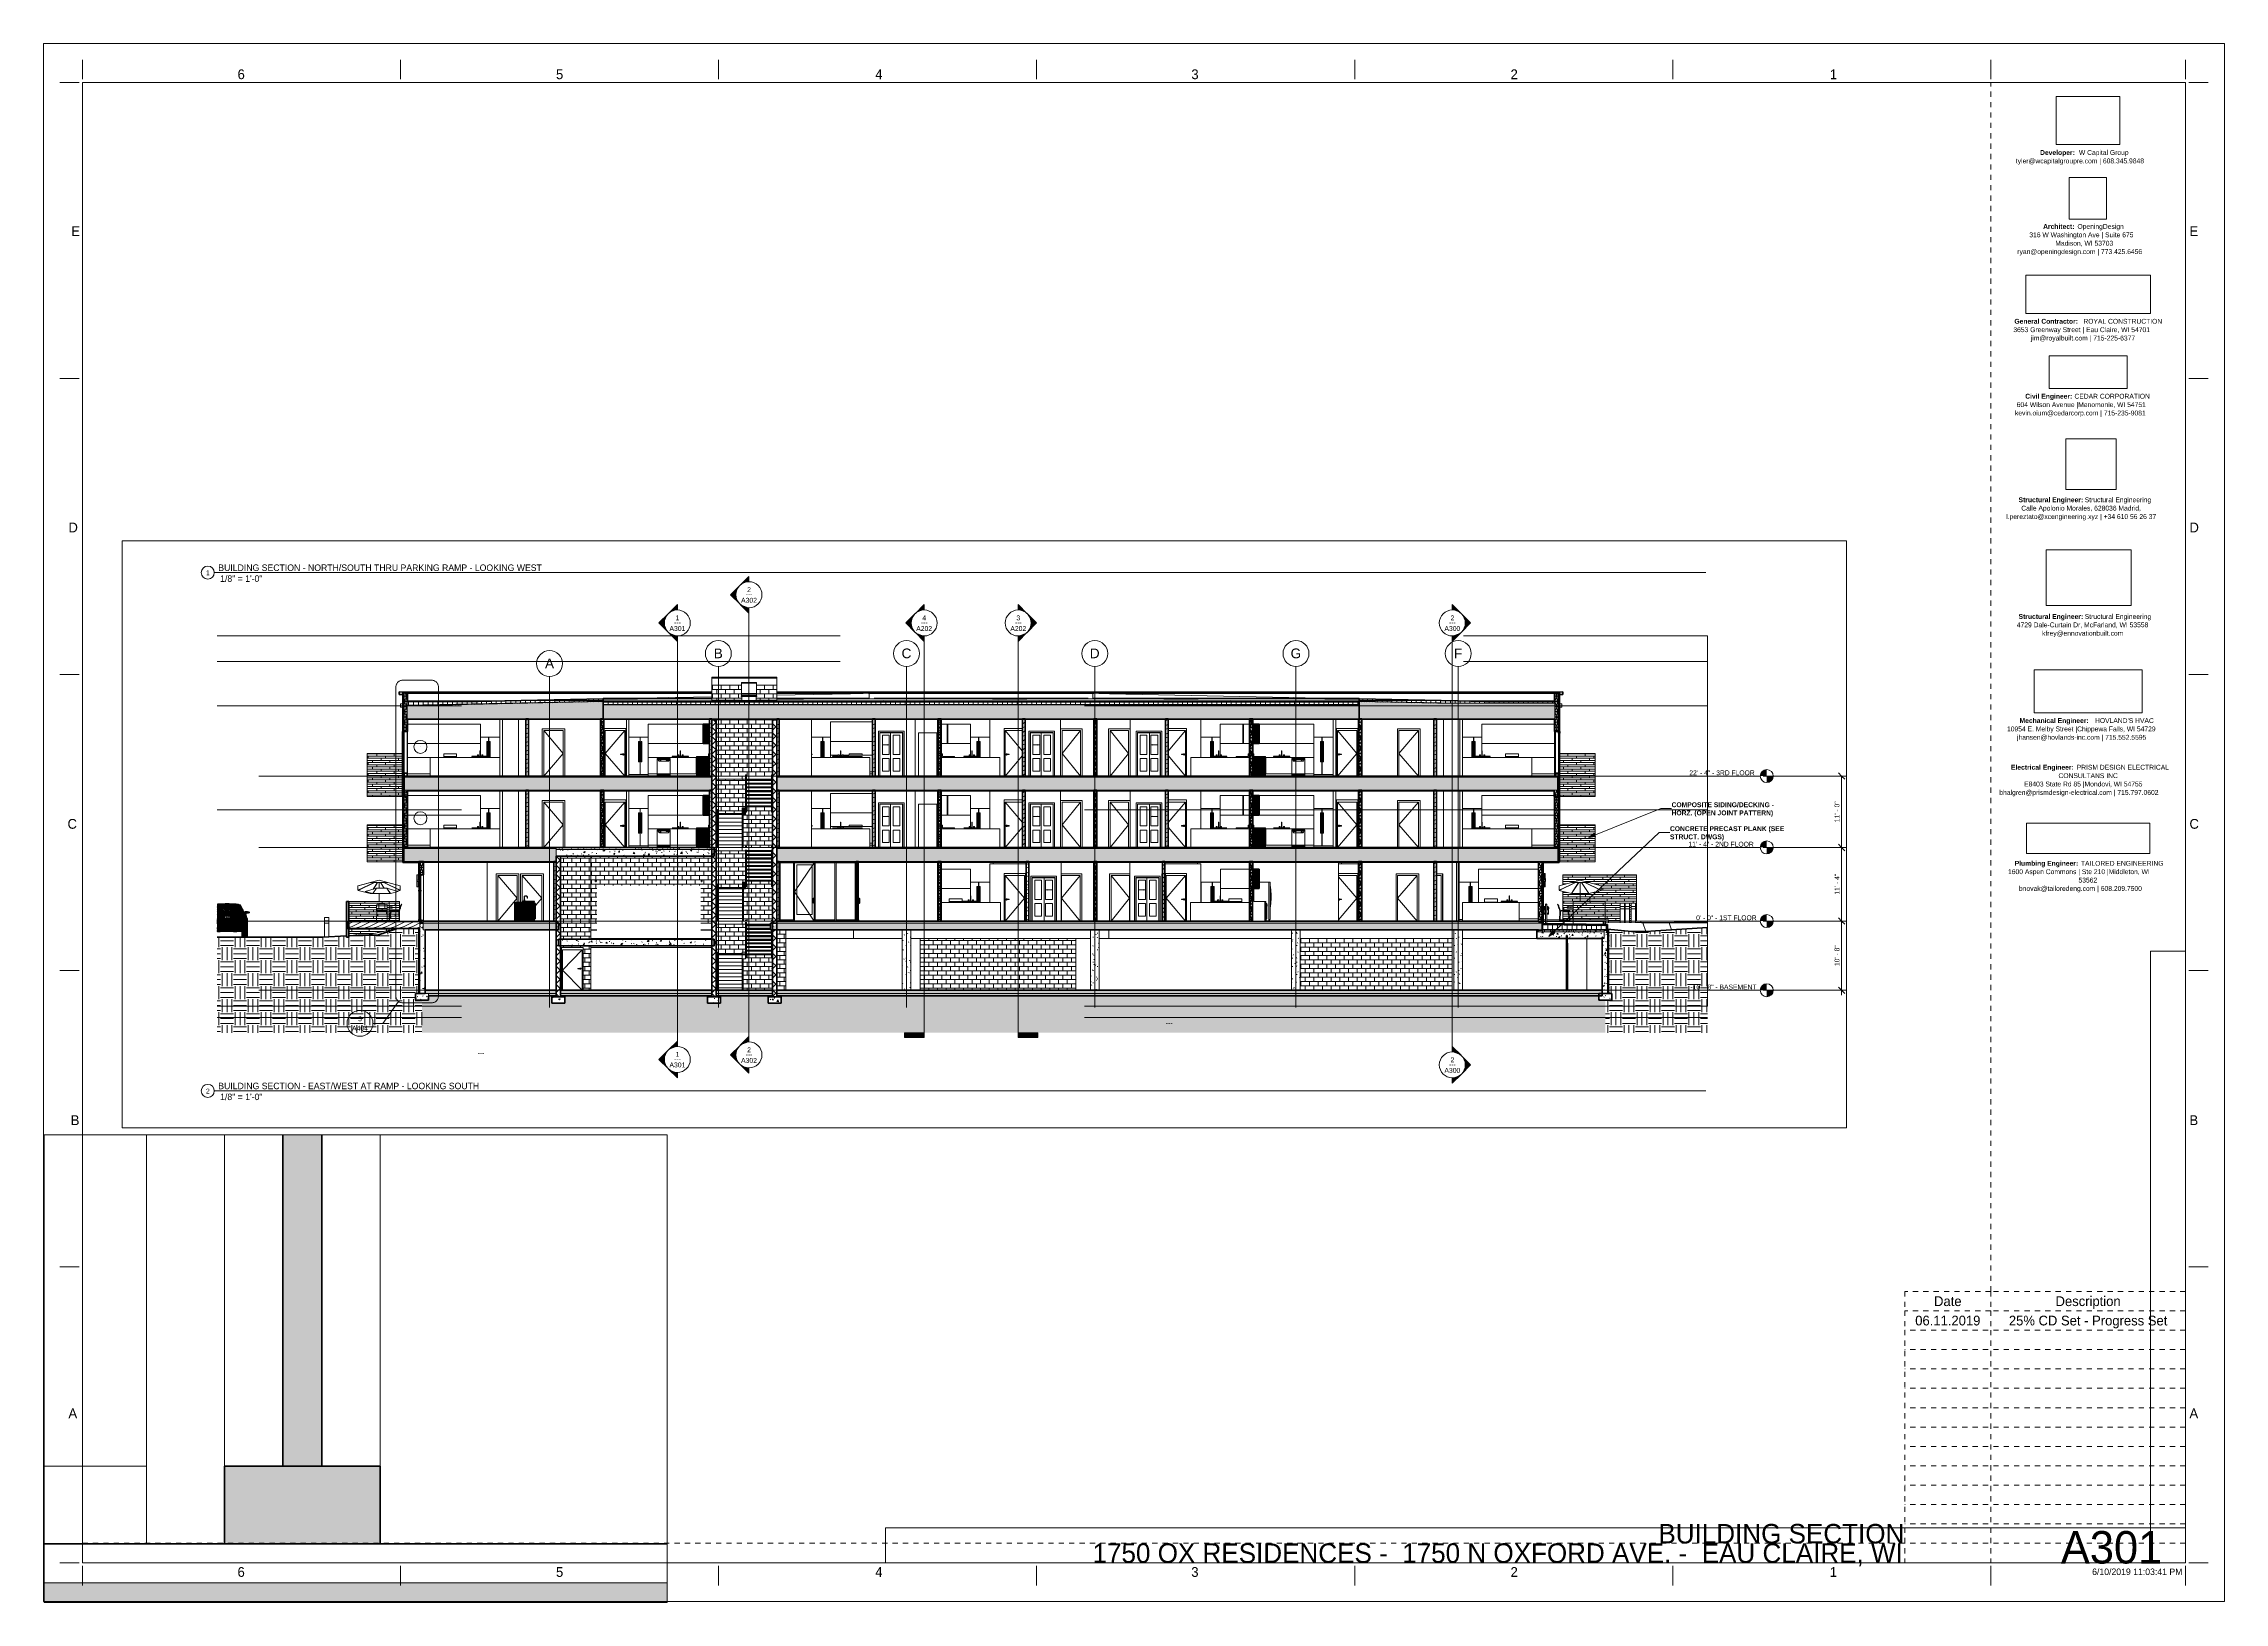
# Paper-space layout 'Layout1' of a CAD drawing. Header units: inches. Extents: x 0 to 42, y 0 to 30.
# The model-space entities are those that its viewports show. They can reach past a viewport. Long polylines and large blocks are cut down to what shows.
import ezdxf

# ---------------------------------------------------------------- set-up
doc = ezdxf.new("R2010")
doc.units = ezdxf.units.IN
doc.header["$MEASUREMENT"] = 0
for name, pattern in [('Aligning Line 1_8_', [0.25, 0.125, -0.125]), ('Dash 1_16_', [0.125, 0.0625, -0.0625]), ('Dash Dot 3_16_', [0.3125, 0.1875, -0.0625, 0, -0.0625]), ('Dot 1_32_', [0.03125, 0, -0.03125]), ('Grid Line 1_2_', [0.875, 0.5, -0.125, 0.125, -0.125])]:
    doc.linetypes.add(name, pattern=pattern)
for name, color, linetype, lineweight in [('0-2', 7, 'Continuous', 13), ('0-3', 55, 'Continuous', 9), ('0-4', 135, 'Continuous', 13), ('0-5', 170, 'Continuous', 5), ('A-ANNO-DIMS', 211, 'Continuous', 9), ('A-ANNO-DIMS-96', 211, 'Continuous', 9), ('A-ANNO-SYMB', 150, 'Continuous', 9), ('A-ANNO-SYMB-1', 150, 'Dash Dot 3_16_', 9), ('A-CLNG', 13, 'Continuous', 13), ('A-CLNG-1', 135, 'Continuous', 13), ('A-CLNG-2', 243, 'Continuous', 13), ('A-CLNG-3', 13, 'Continuous', 50), ('A-CLNG-PATT-1', 13, 'Continuous', 9), ('A-DETL', 90, 'Dot 1_32_', 13), ('A-DETL-GENF-1', 135, 'Continuous', 13), ('A-DETL-GENF-2', 55, 'Continuous', 9), ('A-DOOR-10', 31, 'Continuous', 50), ('A-DOOR-11', 7, 'Continuous', 13), ('A-DOOR-2', 135, 'Continuous', 13), ('A-DOOR-3', 10, 'Continuous', 50), ('A-DOOR-4', 250, 'Continuous', 9), ('A-DOOR-5', 55, 'Continuous', 9), ('A-DOOR-8', 250, 'Dash 1_16_', 9), ('A-DOOR-FRAM-1', 250, 'Continuous', 9), ('A-DOOR-FRAM-2', 55, 'Continuous', 9), ('A-DOOR-FRAM-3', 50, 'Continuous', 20), ('A-FLOR-1', 8, 'Continuous', 5), ('A-FLOR-2', 31, 'Continuous', 5), ('A-FLOR-3', 251, 'Continuous', 5), ('A-FLOR-7', 192, 'Continuous', 50), ('A-FLOR-8', 135, 'Continuous', 13), ('A-FLOR-LEVL', 51, 'Continuous', 9), ('A-FLOR-LEVL-1', 51, 'Grid Line 1_2_', 9), ('A-FLOR-MCUT', 51, 'Continuous', 13), ('A-FLOR-PATT-1', 8, 'Continuous', 9), ('A-GENM', 5, 'Continuous', 9), ('A-GENM-1', 55, 'Continuous', 9), ('A-GLAZ-1', 135, 'Continuous', 13), ('A-GLAZ-2', 27, 'Continuous', 13), ('A-GLAZ-3', 90, 'Continuous', 13), ('A-GLAZ-4', 151, 'Continuous', 50), ('A-GLAZ-CURT-1', 130, 'Continuous', 9), ('A-GLAZ-CURT-2', 10, 'Continuous', 50), ('A-GLAZ-CURT-3', 55, 'Continuous', 9), ('A-GLAZ-CWMG', 51, 'Continuous', 9), ('A-GLAZ-CWMG-1', 247, 'Continuous', 9), ('A-GLAZ-CWMG-2', 10, 'Continuous', 50), ('A-GLAZ-CWMG-3', 55, 'Continuous', 9), ('A-GLAZ-CWMG-4', 51, 'Continuous', 50), ('A-ROOF', 132, 'Continuous', 13), ('A-ROOF-1', 252, 'Continuous', 13), ('A-ROOF-2', 31, 'Continuous', 5), ('A-ROOF-3', 135, 'Continuous', 13), ('A-ROOF-4', 132, 'Continuous', 50), ('A-ROOF-PATT-1', 132, 'Continuous', 9), ('A-WALL', 113, 'Continuous', 13), ('A-WALL-1', 10, 'Continuous', 50), ('A-WALL-10', 113, 'Continuous', 50), ('A-WALL-11', 9, 'Continuous', 9), ('A-WALL-2', 7, 'Continuous', 13), ('A-WALL-3', 135, 'Continuous', 13), ('A-WALL-4', 252, 'Continuous', 13), ('A-WALL-5', 254, 'Continuous', 5), ('A-WALL-6', 8, 'Continuous', 5), ('A-WALL-7', 23, 'Continuous', 5), ('A-WALL-8', 243, 'Continuous', 13), ('A-WALL-9', 27, 'Continuous', 13), ('A-WALL-PATT-1', 250, 'Continuous', 9), ('A-WALL-PATT-2', 253, 'Continuous', 9), ('A-WALL-PATT-3', 55, 'Continuous', 9), ('A-WALL-PATT-4', 45, 'Continuous', 9), ('A-WALL-PATT-5', 111, 'Continuous', 9), ('C-PRKG-1', 55, 'Continuous', 9), ('C-TOPO', 7, 'Continuous', 9), ('C-TOPO-1', 55, 'Continuous', 9), ('C-TOPO-2', 7, 'Continuous', 50), ('E-LITE-EQPM-1', 55, 'Continuous', 9), ('G-ANNO-SCHD', 231, 'Continuous', 9), ('G-ANNO-SYMB', 111, 'Aligning Line 1_8_', 9), ('G-ANNO-SYMB-1', 111, 'Continuous', 9), ('G-ANNO-TEXT', 231, 'Continuous', 9), ('G-ANNO-TTLB', 6, 'Continuous', 9), ('G-ANNO-TTLB-MEDM', 33, 'Continuous', 20), ('G-IMPT', 8, 'Continuous', 9), ('I-WALL-1', 10, 'Continuous', 50), ('I-WALL-2', 135, 'Continuous', 13), ('L-SITE', 91, 'Continuous', 9), ('L-SITE-1', 250, 'Continuous', 9), ('P-SANR-FIXT-1', 55, 'Continuous', 9), ('Q-CASE-1', 55, 'Continuous', 9), ('Q-CASE-2', 9, 'Continuous', 9), ('Q-CASE-3', 10, 'Continuous', 50), ('Q-SPCQ-1', 55, 'Continuous', 9), ('S-COLS-1', 55, 'Continuous', 9), ('S-FNDN-1', 32, 'Continuous', 50), ('S-FNDN-2', 135, 'Continuous', 13), ('S-FNDN-3', 32, 'Continuous', 9), ('S-FNDN-4', 252, 'Continuous', 13), ('S-FNDN-5', 10, 'Continuous', 50), ('S-GRID-1', 1, 'Grid Line 1_2_', 9), ('S-GRID-IDEN', 1, 'Continuous', 9), ('S-STRS-1', 55, 'Continuous', 9), ('S-STRS-2', 8, 'Continuous', 5), ('S-STRS-3', 250, 'Continuous', 9)]:
    doc.layers.add(name, color=color, linetype=linetype, lineweight=lineweight)
doc.layers.add('G-ANNO-NPLT', color=191, linetype='Continuous', plot=False)
doc.styles.add('Arial', font='arial.ttf', dxfattribs={"height": 9})
doc.styles.add('Arial_1', font='arial.ttf', dxfattribs={"height": 18})
doc.styles.add('Century Gothic', font='ufonts.com_century-gothic.ttf', dxfattribs={"height": 9})
doc.styles.add('Century Gothic_1', font='ufonts.com_century-gothic.ttf', dxfattribs={"height": 0.1875})
doc.styles.add('Century Gothic_2', font='ufonts.com_century-gothic.ttf', dxfattribs={"height": 0.09375})
doc.styles.add('Century Gothic_3', font='ufonts.com_century-gothic.ttf', dxfattribs={"height": 0.125})
doc.styles.add('Century Gothic_4', font='ufonts.com_century-gothic.ttf', dxfattribs={"height": 0.625})
doc.styles.add('Century Gothic_5', font='ufonts.com_century-gothic.ttf', dxfattribs={"height": 0.375})
doc.styles.add('Century Gothic_B', font='GOTHICB.TTF', dxfattribs={"height": 9})
doc.styles.add('Century Gothic_B_1', font='GOTHICB.TTF', dxfattribs={"height": 0.09375})
doc.dimstyles.new('OD__1_8__Tol__', dxfattribs={"dimscale": 12, "dimtxt": 9.397514, "dimasz": 1, "dimexe": 0.75, "dimexo": 0.5, "dimgap": 0.125, "dimtad": 1, "dimdec": 3, "dimrnd": 0.125, "dimzin": 3, "dimdsep": 46, "dimlunit": 4, "dimtxsty": 'Century Gothic', "dimblk1": 'OBLIQUE', "dimblk2": 'OBLIQUE', "dimsah": 1, "dimcen": 0.09, "dimdle": 0.75, "dimazin": 0, "dimtfac": 1, "dimtdec": 4, "dimtix": 1, "dimtmove": 0, "dimatfit": 3, "dimfxl": 1, "dimtvp": 1, "dimtfill": 1, "dimfrac": 2, "dimtolj": 1, "dimtzin": 0, "dimarcsym": 2})
picture_1 = doc.add_image_def('image1.jpg', size_in_pixel=(785, 514))
picture_2 = doc.add_image_def('image2.png', size_in_pixel=(300, 300))
picture_3 = doc.add_image_def('image3.jpg', size_in_pixel=(336, 83))
picture_4 = doc.add_image_def('image4.jpg', size_in_pixel=(278, 110))
picture_5 = doc.add_image_def('image5.jpg', size_in_pixel=(302, 126))
picture_6 = doc.add_image_def('image6.jpg', size_in_pixel=(261, 80))
picture_7 = doc.add_image_def('image7.jpg', size_in_pixel=(344, 261))
picture_8 = doc.add_image_def('image8.jpg', size_in_pixel=(547, 610))
picture_9 = doc.add_image_def('image9.jpg', size_in_pixel=(95, 1663))
picture_10 = doc.add_image_def('image10.jpg', size_in_pixel=(3536, 95))
pattern_1 = [(0, (-10964.796, 146.633), (30.72, 7.68), [1.267, -21.773, 1.267, -21.773, -122.88]), (0, (-10964.796, 146.633), (30.72, 7.68), [-46.08, 1.267, -44.813, 1.267, -21.773, -53.76]), (0, (-10964.796, 146.633), (30.72, 7.68), [-115.2, 1.267, -14.093, 1.267, -37.133]), (120, (-10953.276, 150.473), (-22.011075, 22.7643), [1.267, -21.773, 1.267, -21.773, -122.88]), (120, (-10953.276, 150.473), (-22.011075, 22.7643), [-46.08, 1.267, -44.813, 1.267, -21.773, -53.76]), (120, (-10953.276, 150.473), (-22.011075, 22.7643), [-115.2, 1.267, -14.093, 1.267, -37.133]), (240, (-10949.436, 165.833), (-8.708925, -30.4443), [1.267, -21.773, 1.267, -21.773, -122.88]), (240, (-10949.436, 165.833), (-8.708925, -30.4443), [-46.08, 1.267, -44.813, 1.267, -21.773, -53.76]), (240, (-10949.436, 165.833), (-8.708925, -30.4443), [-115.2, 1.267, -14.093, 1.267, -37.133])]
pattern_2 = [(216.87, (-10958.398, 162.627), (47.980943, 31.987086), [7.997, -71.971]), (206.565, (-10948.802, 157.829), (-15.993714, -15.994133), [17.881, -17.881]), (198.435, (-10948.802, 149.832), (-31.98674, -15.99388), [10.115, -40.461])]
pattern_3 = [(0, (-10964.796, 146.633), (24, 24), [24, -24]), (0, (-10964.796, 155.633), (24, 24), [24, -24]), (0, (-10964.796, 164.633), (24, 24), [24, -24]), (90, (-10961.796, 167.633), (-24, 24), [24, -24]), (90, (-10952.796, 167.633), (-24, 24), [24, -24]), (90, (-10943.796, 167.633), (-24, 24), [24, -24])]
pattern_4 = [(161.57, (-10964.316, 147.113), (-3.8399538, -1.54e-05), [0, -27.322, 3.034, 0]), (18.43, (-10965.276, 147.113), (-3.8399538, 1.54e-05), [0, -27.322, 3.034, 0]), (108.43, (-10964.316, 147.113), (1.919622, -9.6005246), [9.106, -21.25]), (71.57, (-10965.276, 147.113), (1.919622, 9.6005246), [9.106, -21.25])]
pattern_5 = [(45, (-10964.796, 146.633), (-8.48528, 8.48528), []), (135, (-10964.796, 146.633), (-8.48528, -8.48528), [])]
pattern_6 = [(50, (-10964.796, 146.633), (27.5427, -2.4099), [2.88, -31.68]), (355, (-10964.796, 146.633), (-5.32784, 28.8843), [2.304, -25.344]), (100.451, (-10962.5, 146.432), (22.2153, 26.4739), [2.448, -26.924]), (46.184, (-10964.796, 154.313), (40.9819, -6.3564), [4.32, -47.52]), (96.636, (-10961.38, 153.784), (35.8907, 37.4062), [3.671, -40.386]), (351.184, (-10964.796, 154.313), (35.891, 37.4062), [3.456, -38.016]), (21, (-10960.956, 152.393), (22.92104, -15.46073), [2.88, -31.68]), (326, (-10960.956, 152.393), (9.3435, 27.8457), [2.304, -25.344]), (71.451, (-10959.045, 151.105), (32.2648, 12.3844), [2.448, -26.924]), (37.5, (-10964.796, 146.633), (0.46686, 12.78271), [1.267, -23.77, 1.267, -24.461, -25.44]), (37.5, (-10964.796, 146.633), (0.46686, 12.78271), [-50.765, 1.267, -24.173]), (7.5, (-10964.796, 146.633), (10.10159, 15.1451), [1.267, -13.402, 1.267, -23.194, -9.696]), (7.5, (-10964.796, 146.633), (10.10159, 15.1451), [-39.13, 1.267, -8.429]), (327.5, (-10973.359, 146.633), (20.49916, -0.86578), [1.267, -8.333, 1.267, -28.685, -39.744]), (327.5, (-10973.359, 146.633), (20.49916, -0.86578), [-39.552, 1.267, -38.477]), (317.5, (-10977.199, 146.633), (22.39478, 3.8443), [1.267, -11.213, 1.267, -18.624, -28.224]), (317.5, (-10977.199, 146.633), (22.39478, 3.8443), [-32.371, 1.267, -26.957])]
pattern_7 = [(0, (317.997, 146.633), (30.72, 7.68), [1.267, -21.773, 1.267, -21.773, -122.88]), (0, (317.997, 146.633), (30.72, 7.68), [-46.08, 1.267, -44.813, 1.267, -21.773, -53.76]), (0, (317.997, 146.633), (30.72, 7.68), [-115.2, 1.267, -14.093, 1.267, -37.133]), (120, (329.517, 150.473), (-22.011075, 22.7643), [1.267, -21.773, 1.267, -21.773, -122.88]), (120, (329.517, 150.473), (-22.011075, 22.7643), [-46.08, 1.267, -44.813, 1.267, -21.773, -53.76]), (120, (329.517, 150.473), (-22.011075, 22.7643), [-115.2, 1.267, -14.093, 1.267, -37.133]), (240, (333.357, 165.833), (-8.708925, -30.4443), [1.267, -21.773, 1.267, -21.773, -122.88]), (240, (333.357, 165.833), (-8.708925, -30.4443), [-46.08, 1.267, -44.813, 1.267, -21.773, -53.76]), (240, (333.357, 165.833), (-8.708925, -30.4443), [-115.2, 1.267, -14.093, 1.267, -37.133])]
pattern_8 = [(0, (317.997, 146.633), (15.36, 3.84), [1.267, -10.253, 1.267, -10.253, -61.44]), (0, (317.997, 146.633), (15.36, 3.84), [-23.04, 1.267, -21.773, 1.267, -10.253, -26.88]), (0, (317.997, 146.633), (15.36, 3.84), [-57.6, 1.267, -6.413, 1.267, -17.933]), (120, (323.757, 148.553), (-11.005538, 11.38215), [1.267, -10.253, 1.267, -10.253, -61.44]), (120, (323.757, 148.553), (-11.005538, 11.38215), [-23.04, 1.267, -21.773, 1.267, -10.253, -26.88]), (120, (323.757, 148.553), (-11.005538, 11.38215), [-57.6, 1.267, -6.413, 1.267, -17.933]), (240, (325.677, 156.233), (-4.354462, -15.22215), [1.267, -10.253, 1.267, -10.253, -61.44]), (240, (325.677, 156.233), (-4.354462, -15.22215), [-23.04, 1.267, -21.773, 1.267, -10.253, -26.88]), (240, (325.677, 156.233), (-4.354462, -15.22215), [-57.6, 1.267, -6.413, 1.267, -17.933])]
pattern_9 = [(0, (317.997, 146.633), (0, 4.798), []), (315, (317.997, 146.633), (4.798427, 0), [6.786, -6.786]), (45, (317.997, 146.633), (4.798427, 0), [6.786, -6.786])]
pattern_10 = [(161.57, (318.477, 147.113), (-3.8399538, -1.54e-05), [0, -27.322, 3.034, 0]), (18.43, (317.517, 147.113), (-3.8399538, 1.54e-05), [0, -27.322, 3.034, 0]), (108.43, (318.477, 147.113), (1.919622, -9.6005246), [9.106, -21.25]), (71.57, (317.517, 147.113), (1.919622, 9.6005246), [9.106, -21.25])]
pattern_11 = [(216.87, (-10955.196, 170.633), (71.999914, 48.000129), [12, -108]), (206.565, (-10940.796, 163.433), (-23.99974, -23.9997), [26.833, -26.833]), (198.435, (-10940.796, 151.433), (-47.999875, -23.999517), [15.179, -60.716])]
pattern_12 = [(0, (317.997, 146.633), (0, 9), []), (90, (317.997, 146.633), (-9, 6e-16), [])]
pattern_13 = [(50, (317.997, 146.633), (27.5427, -2.4099), [2.88, -31.68]), (355, (317.997, 146.633), (-5.32784, 28.88427), [2.304, -25.344]), (100.451, (320.293, 146.432), (22.2153, 26.4739), [2.448, -26.924]), (46.184, (317.997, 154.313), (40.9819, -6.3564), [4.32, -47.52]), (96.636, (321.413, 153.784), (35.8907, 37.4062), [3.671, -40.386]), (351.184, (317.997, 154.313), (35.891, 37.4062), [3.456, -38.016]), (21, (321.837, 152.393), (22.92104, -15.46073), [2.88, -31.68]), (326, (321.837, 152.393), (9.3435, 27.84574), [2.304, -25.344]), (71.451, (323.748, 151.105), (32.26477, 12.3844), [2.448, -26.924]), (37.5, (317.997, 146.633), (0.466855, 12.78271), [1.267, -23.77, 1.267, -24.461, -25.44]), (37.5, (317.997, 146.633), (0.466855, 12.78271), [-50.765, 1.267, -24.173]), (7.5, (317.997, 146.633), (10.10159, 15.14509), [1.267, -13.402, 1.267, -23.194, -9.696]), (7.5, (317.997, 146.633), (10.10159, 15.14509), [-39.13, 1.267, -8.429]), (327.5, (309.434, 146.633), (20.49916, -0.86578), [1.267, -8.333, 1.267, -28.685, -39.744]), (327.5, (309.434, 146.633), (20.49916, -0.86578), [-39.552, 1.267, -38.477]), (317.5, (305.594, 146.633), (22.39478, 3.8443), [1.267, -11.213, 1.267, -18.624, -28.224]), (317.5, (305.594, 146.633), (22.39478, 3.8443), [-32.371, 1.267, -26.957])]
pattern_14 = [(0, (-937.796, 0.8), (0, 4), []), (90, (-937.796, 0.8), (-8, 8), [4, -28]), (90, (-921.796, 4.8), (-8, 8), [4, -28])]
pattern_15 = [(0, (1327.804, 0.8), (0, 4), []), (90, (1327.804, 0.8), (-8, 8), [4, -28]), (90, (1343.804, 4.8), (-8, 8), [4, -28])]

# ---------------------------------------------------------------- blocks, each defined once
blk = doc.blocks.new('OD Title Block - 30x42 - CDs - one-598439-BUILDING SECTION')
at = {"layer": 'G-ANNO-TTLB'}
for p, q in [((-0.01, 30.014), (41.99, 30.014)), ((-0.01, 0.014), (-0.01, 30.014)), ((41.99, 0.014), (41.99, 30.014)), ((-0.01, 0.014), (41.99, 0.014))]:
    blk.add_line(p, q, dxfattribs=at)
at = {"layer": 'G-ANNO-TTLB', "linetype": 'Dot 1_32_', "lineweight": 13}
for p, q in [((37.49, 5.989), (37.49, 29.264)), ((0.74, 1.137), (35.905, 1.137))]:
    blk.add_line(p, q, dxfattribs=at)
at = {"layer": 'G-ANNO-TTLB-MEDM'}
for p, q in [((0.74, 29.326), (0.74, 29.701)), ((6.865, 29.326), (6.865, 29.701)), ((12.99, 29.326), (12.99, 29.701)), ((19.115, 29.326), (19.115, 29.701)), ((25.24, 29.326), (25.24, 29.701)), ((31.365, 29.326), (31.365, 29.701)), ((37.49, 29.326), (37.49, 29.701)), ((41.24, 29.326), (41.24, 29.701)), ((0.677, 29.264), (0.302, 29.264)), ((0.74, 29.264), (41.24, 29.264)), ((0.74, 29.264), (0.74, 0.764)), ((41.24, 29.264), (41.24, 0.764)), ((41.302, 29.264), (41.677, 29.264)), ((0.677, 23.564), (0.302, 23.564)), ((41.302, 23.564), (41.677, 23.564)), ((0.677, 17.864), (0.302, 17.864)), ((41.302, 17.864), (41.677, 17.864)), ((0.677, 12.164), (0.302, 12.164)), ((41.302, 12.164), (41.677, 12.164)), ((0.677, 6.464), (0.302, 6.464)), ((41.302, 6.464), (41.677, 6.464)), ((0.677, 0.764), (0.302, 0.764)), ((0.74, 0.764), (41.24, 0.764)), ((0.74, 0.701), (0.74, 0.326)), ((6.865, 0.701), (6.865, 0.326)), ((12.99, 0.701), (12.99, 0.326)), ((19.115, 0.701), (19.115, 0.326)), ((25.24, 0.701), (25.24, 0.326)), ((31.365, 0.701), (31.365, 0.326)), ((37.49, 0.701), (37.49, 0.326)), ((41.24, 0.701), (41.24, 0.326)), ((41.302, 0.764), (41.677, 0.764))]:
    blk.add_line(p, q, dxfattribs=at)
at = {"layer": 'G-ANNO-TTLB', "attachment_point": 1}
for s, insert, char_height, width, style in [('6', (3.725, 29.517), 0.188, 0.17675, 'Century Gothic_1'), ('5', (9.858, 29.517), 0.188, 0.17675, 'Century Gothic_1'), ('4', (16.007, 29.517), 0.188, 0.17675, 'Century Gothic_1'), ('3', (22.094, 29.517), 0.188, 0.17675, 'Century Gothic_1'), ('2', (28.242, 29.517), 0.188, 0.17675, 'Century Gothic_1'), ('1', (34.391, 29.517), 0.188, 0.17675, 'Century Gothic_1'), ('tyler@wcapitalgroupre.com | 608.345.9848', (37.974, 27.802), 0.09375, 3.36141, 'Century Gothic_2'), ('Developer: ', (38.44, 27.964), 0.09375, 0.90584, 'Century Gothic_B_1'), ('W Capital Group', (39.188, 27.964), 0.09375, 1.32878, 'Century Gothic_2'), ('E', (0.523, 26.497), 0.188, 0.17044, 'Century Gothic_1'), ('Architect: ', (38.499, 26.54), 0.09375, 0.80169, 'Century Gothic_B_1'), ('OpeningDesign', (39.16, 26.54), 0.09375, 1.212, 'Century Gothic_2'), ('E', (41.317, 26.497), 0.188, 0.17044, 'Century Gothic_1'), ('ryan@openingdesign.com | 773.425.6456', (38.002, 26.056), 0.09375, 3.21937, 'Century Gothic_2'), ('316 W Washington Ave | Suite 675', (38.233, 26.379), 0.09375, 2.65756, 'Century Gothic_2'), ('Madison, WI 53703', (38.733, 26.217), 0.09375, 1.44556, 'Century Gothic_2'), ('3653 Greenway Street | Eau Claire, WI 54701', (37.925, 24.552), 0.09375, 3.4845, 'Century Gothic_2'), ('General Contractor: ', (37.946, 24.714), 0.09375, 1.60969, 'Century Gothic_B_1'), ('jim@royalbuilt.com | 715-225-6377', (38.263, 24.391), 0.09375, 2.66387, 'Century Gothic_2'), ('ROYAL CONSTRUCTION', (39.274, 24.714), 0.09375, 1.82116, 'Century Gothic_2'), ('604 Wilson Avenue |Menomonie, WI 54751', (37.99, 23.109), 0.09375, 3.32669, 'Century Gothic_2'), ('Civil Engineer: ', (38.154, 23.271), 0.09375, 1.14888, 'Century Gothic_B_1'), ('CEDAR CORPORATION', (39.102, 23.271), 0.09375, 1.78012, 'Century Gothic_2'), ('kevin.oium@cedarcorp.com | 715-235-9081', (37.956, 22.948), 0.09375, 3.40559, 'Century Gothic_2'), ('Structural Engineer: ', (38.026, 21.277), 0.09375, 1.54341, 'Century Gothic_B_1'), ('Calle Apolonio Morales, 628036 Madrid, ', (38.078, 21.116), 0.09375, 3.15309, 'Century Gothic_2'), ('Structural Engineering', (39.3, 21.277), 0.09375, 1.69175, 'Century Gothic_2'), ('D', (0.468, 20.791), 0.188, 0.23672, 'Century Gothic_1'), ('l.pereztato@xcengineering.xyz | +34 610 56 26 37', (37.787, 20.954), 0.09375, 3.81591, 'Century Gothic_2'), ('D', (41.317, 20.791), 0.188, 0.23672, 'Century Gothic_1'), ('Structural Engineer: ', (38.026, 19.03), 0.09375, 1.54341, 'Century Gothic_B_1'), ('Structural Engineering', (39.3, 19.03), 0.09375, 1.69175, 'Century Gothic_2'), ('4729 Dale-Curtain Dr, McFarland, WI 53558', (37.992, 18.869), 0.09375, 3.32037, 'Century Gothic_2'), ('kfrey@ennovationbuilt.com', (38.479, 18.707), 0.09375, 2.13994, 'Century Gothic_2'), ('10954 E. Melby Street |Chippewa Falls, WI 54729', (37.803, 16.865), 0.09375, 3.77487, 'Century Gothic_2'), ('Mechanical Engineer: ', (38.045, 17.026), 0.09375, 1.76119, 'Century Gothic_B_1'), ("HOVLAND'S HVAC", (39.498, 17.026), 0.09375, 1.42663, 'Century Gothic_2'), ('jhansen@hovlands-inc.com | 715.552.5595', (37.996, 16.704), 0.09375, 3.31091, 'Century Gothic_2'), ('Electrical Engineer: ', (37.88, 16.127), 0.09375, 1.53394, 'Century Gothic_B_1'), ('CONSULTANS INC', (38.794, 15.965), 0.09375, 1.37613, 'Century Gothic_2'), ('PRISM DESIGN ELECTRICAL ', (39.146, 16.127), 0.09375, 2.09891, 'Century Gothic_2'), ('bhalgren@prismdesign-electrical.com | 715.797.0602', (37.656, 15.642), 0.09375, 4.13469, 'Century Gothic_2'), ('E8403 State Rd 85 |Mondovi, WI 54755', (38.133, 15.804), 0.09375, 2.9795, 'Century Gothic_2'), ('C', (0.45, 15.084), 0.188, 0.25881, 'Century Gothic_1'), ('C', (41.317, 15.084), 0.188, 0.25881, 'Century Gothic_1'), ('Plumbing Engineer: ', (37.951, 14.277), 0.09375, 1.54656, 'Century Gothic_B_1'), ('1600 Aspen Commons | Ste 210 |Middleton, WI ', (37.823, 14.116), 0.09375, 3.77172, 'Century Gothic_2'), ('53562', (39.18, 13.954), 0.0937, 0.44188, 'Century Gothic_2'), ('TAILORED ENGINEERING', (39.227, 14.277), 0.09375, 1.87166, 'Century Gothic_2'), ('bnovak@tailoredeng.com | 608.209.7500', (38.034, 13.793), 0.09375, 3.21622, 'Century Gothic_2'), ('B', (0.512, 9.378), 0.188, 0.18306, 'Century Gothic_1'), ('B', (41.317, 9.378), 0.188, 0.18306, 'Century Gothic_1'), ('A', (0.468, 3.734), 0.188, 0.23672, 'Century Gothic_1'), ('A', (41.317, 3.734), 0.188, 0.23672, 'Century Gothic_1'), ('6', (3.724, 0.679), 0.188, 0.17675, 'Century Gothic_1'), ('5', (9.858, 0.679), 0.188, 0.17675, 'Century Gothic_1'), ('4', (16.007, 0.679), 0.188, 0.17675, 'Century Gothic_1'), ('3', (22.093, 0.679), 0.188, 0.17675, 'Century Gothic_1'), ('2', (28.242, 0.679), 0.188, 0.17675, 'Century Gothic_1'), ('1', (34.39, 0.679), 0.188, 0.17675, 'Century Gothic_1')]:
    blk.add_mtext(s, dxfattribs=dict(at, insert=insert, char_height=char_height, width=width, style=style))
at = {"layer": 'G-ANNO-TTLB'}
image = blk.add_image(picture_7, insert=(38.752, 28.068), size_in_units=(1.226, 0.93), dxfattribs=at)
image.dxf.flags = 7
image = blk.add_image(picture_8, insert=(38.999, 26.632), size_in_units=(0.719, 0.802), rotation=0, dxfattribs=at)
image.dxf.flags = 7
image = blk.add_image(picture_6, insert=(38.163, 24.818), size_in_units=(2.404, 0.737), dxfattribs=at)
image.dxf.flags = 7
image = blk.add_image(picture_5, insert=(38.612, 23.375), size_in_units=(1.506, 0.628), dxfattribs=at)
image.dxf.flags = 7
image = blk.add_image(picture_2, insert=(38.938, 21.431), size_in_units=(0.97, 0.97), dxfattribs=at)
image.dxf.flags = 7
image = blk.add_image(picture_1, insert=(38.558, 19.194), size_in_units=(1.638, 1.072), dxfattribs=at)
image.dxf.flags = 7
image = blk.add_image(picture_4, insert=(38.326, 17.131), size_in_units=(2.077, 0.822), dxfattribs=at)
image.dxf.flags = 7
image = blk.add_image(picture_3, insert=(38.179, 14.417), size_in_units=(2.372, 0.586), dxfattribs=at)
image.dxf.flags = 7
image = blk.add_image(picture_9, insert=(40.567, 0.764), size_in_units=(0.673, 11.775), dxfattribs=at)
image.dxf.flags = 7
image = blk.add_image(picture_10, insert=(16.203, 0.764), size_in_units=(25.037, 0.673), dxfattribs=at)
image.dxf.flags = 7
blk = doc.blocks.new('Viewport - All On-568496-BUILDING SECTION')
at = {"layer": 'G-ANNO-TTLB'}
for start, end in [(360, 180), (180, 360)]:
    blk.add_arc((-0.125, 0), 0.125, start, end, dxfattribs=at)
blk = doc.blocks.new('Refrigerator_-_Side-by-Side_6047 - 36_ X 30_-345559-BUILDING SECTION - EAST_WEST AT RAMP - LOOKING SOUTH')
at = {"layer": 'Q-SPCQ-1'}
for p, q in [((-11054.189, 72), (-11068.939, 72)), ((-11068.939, 72), (-11068.939, 37.5)), ((-11053.689, 72), (-11054.189, 72)), ((-11054.189, 36.5), (-11054.189, 72)), ((-11033.189, 72), (-11053.689, 72)), ((-11053.689, 72), (-11053.689, 36.5)), ((-11033.189, 34.5), (-11033.189, 72)), ((-11056.966, 48.288), (-11056.966, 64)), ((-11055.453, 64), (-11056.966, 64)), ((-11055.453, 64), (-11055.453, 48.288)), ((-11052.426, 48.288), (-11052.426, 64)), ((-11052.426, 64), (-11050.913, 64)), ((-11050.913, 64), (-11050.913, 48.288)), ((-11056.966, 41.938), (-11056.966, 48.288)), ((-11055.453, 48.288), (-11056.966, 48.288)), ((-11055.453, 48.288), (-11055.453, 41.938)), ((-11052.426, 41.938), (-11052.426, 48.288)), ((-11052.426, 48.288), (-11050.913, 48.288)), ((-11050.913, 48.288), (-11050.913, 41.938)), ((-11056.966, 36.5), (-11056.966, 41.938)), ((-11055.453, 41.938), (-11056.966, 41.938)), ((-11055.453, 41.938), (-11055.453, 36.5)), ((-11052.426, 34.5), (-11052.426, 41.938)), ((-11052.426, 41.938), (-11050.913, 41.938)), ((-11050.913, 41.938), (-11050.913, 34.5)), ((-11054.189, 34.5), (-11054.189, 36)), ((-11053.689, 36), (-11053.689, 34.5))]:
    blk.add_line(p, q, dxfattribs=at)
blk = doc.blocks.new('Sink Kitchen-Single - 30_ x 21_-366345-BUILDING SECTION - EAST_WEST AT RAMP - LOOKING SOUTH')
at = {"layer": 'P-SANR-FIXT-1'}
for p, q in [((-11068.88, 43.875), (-11068.88, 37.5)), ((-11068.88, 43.875), (-11068.88, 42.5)), ((-11068.13, 37.5), (-11068.13, 43.875)), ((-11068.13, 42.5), (-11068.13, 43.875)), ((-11068.871, 42.5), (-11068.871, 42.5)), ((-11068.14, 42.5), (-11068.14, 42.5)), ((-11073.505, 39), (-11073.505, 36.5)), ((-11073.505, 39), (-11071.505, 39)), ((-11071.505, 36.5), (-11071.505, 39)), ((-11065.505, 39), (-11065.505, 36.5)), ((-11065.505, 39), (-11063.505, 39)), ((-11063.505, 36.5), (-11063.505, 39)), ((-11069.005, 37.5), (-11069.005, 36.5)), ((-11069.005, 37.5), (-11068.005, 37.5)), ((-11068.005, 36.5), (-11068.005, 37.5)), ((-11083.505, 36.5), (-11053.505, 36.5)), ((-11083.505, 36.5), (-11083.505, 36)), ((-11053.505, 36), (-11053.505, 36.5)), ((-11053.505, 36), (-11083.505, 36)), ((-11082.255, 36), (-11082.255, 34.5)), ((-11054.755, 34.5), (-11054.755, 36))]:
    blk.add_line(p, q, dxfattribs=at)
at = {"layer": 'P-SANR-FIXT-1', "flags": 128}
for points in [[(-11068.88, 46.375), (-11068.88, 46.39), (-11068.879, 46.405), (-11068.877, 46.42), (-11068.875, 46.435), (-11068.873, 46.45), (-11068.869, 46.464), (-11068.866, 46.479), (-11068.861, 46.493), (-11068.856, 46.507), (-11068.851, 46.521), (-11068.844, 46.535), (-11068.838, 46.548), (-11068.831, 46.561), (-11068.823, 46.574), (-11068.815, 46.587), (-11068.806, 46.599), (-11068.797, 46.611), (-11068.787, 46.622), (-11068.777, 46.633), (-11068.766, 46.644), (-11068.755, 46.654), (-11068.744, 46.664), (-11068.732, 46.673), (-11068.72, 46.682), (-11068.708, 46.691), (-11068.695, 46.698), (-11068.682, 46.706), (-11068.668, 46.713), (-11068.655, 46.719), (-11068.641, 46.725), (-11068.627, 46.73), (-11068.613, 46.734), (-11068.598, 46.738), (-11068.584, 46.742), (-11068.569, 46.745), (-11068.554, 46.747), (-11068.539, 46.748), (-11068.524, 46.75), (-11068.509, 46.75), (-11068.505, 46.75)], [(-11068.505, 46.75), (-11068.49, 46.75), (-11068.475, 46.749), (-11068.46, 46.747), (-11068.445, 46.745), (-11068.431, 46.743), (-11068.416, 46.739), (-11068.401, 46.735), (-11068.387, 46.731), (-11068.373, 46.726), (-11068.359, 46.72), (-11068.345, 46.714), (-11068.332, 46.708), (-11068.319, 46.7), (-11068.306, 46.693), (-11068.293, 46.685), (-11068.281, 46.676), (-11068.269, 46.667), (-11068.258, 46.657), (-11068.247, 46.647), (-11068.236, 46.636), (-11068.226, 46.625), (-11068.216, 46.614), (-11068.207, 46.602), (-11068.198, 46.59), (-11068.19, 46.578), (-11068.182, 46.565), (-11068.174, 46.552), (-11068.168, 46.538), (-11068.161, 46.525), (-11068.156, 46.511), (-11068.15, 46.497), (-11068.146, 46.483), (-11068.142, 46.468), (-11068.138, 46.453), (-11068.136, 46.439), (-11068.133, 46.424), (-11068.132, 46.409), (-11068.131, 46.394), (-11068.13, 46.379), (-11068.13, 46.375)], [(-11068.88, 46.375), (-11068.88, 46.373), (-11068.88, 46.367), (-11068.88, 46.357), (-11068.88, 46.343), (-11068.88, 46.325), (-11068.88, 46.303), (-11068.88, 46.278), (-11068.88, 46.248), (-11068.88, 46.215), (-11068.88, 46.178), (-11068.88, 46.137), (-11068.88, 46.092), (-11068.88, 46.045), (-11068.88, 45.993), (-11068.88, 45.938), (-11068.88, 45.88), (-11068.88, 45.819), (-11068.88, 45.755), (-11068.88, 45.687), (-11068.88, 45.617), (-11068.88, 45.544), (-11068.88, 45.468), (-11068.88, 45.39), (-11068.88, 45.309), (-11068.88, 45.226), (-11068.88, 45.141), (-11068.88, 45.053), (-11068.88, 44.964), (-11068.88, 44.873), (-11068.88, 44.781), (-11068.88, 44.687), (-11068.88, 44.592), (-11068.88, 44.495), (-11068.88, 44.398), (-11068.88, 44.3), (-11068.88, 44.201), (-11068.88, 44.102), (-11068.88, 44.002), (-11068.88, 43.902), (-11068.88, 43.875)], [(-11068.88, 46.297), (-11068.88, 46.32), (-11068.88, 46.339), (-11068.88, 46.354), (-11068.88, 46.365), (-11068.88, 46.372), (-11068.88, 46.375)], [(-11068.88, 43.875), (-11068.88, 43.975), (-11068.88, 44.075), (-11068.88, 44.174), (-11068.88, 44.273), (-11068.88, 44.372), (-11068.88, 44.469), (-11068.88, 44.566), (-11068.88, 44.661), (-11068.88, 44.756), (-11068.88, 44.849), (-11068.88, 44.94), (-11068.88, 45.029), (-11068.88, 45.117), (-11068.88, 45.203), (-11068.88, 45.287), (-11068.88, 45.368), (-11068.88, 45.447), (-11068.88, 45.523), (-11068.88, 45.597), (-11068.88, 45.668), (-11068.88, 45.737), (-11068.88, 45.802), (-11068.88, 45.864), (-11068.88, 45.923), (-11068.88, 45.979), (-11068.88, 46.031), (-11068.88, 46.08), (-11068.88, 46.125), (-11068.88, 46.167)], [(-11068.13, 43.875), (-11068.13, 43.975), (-11068.13, 44.075), (-11068.13, 44.174), (-11068.13, 44.273), (-11068.13, 44.372), (-11068.13, 44.469), (-11068.13, 44.566), (-11068.13, 44.661), (-11068.13, 44.756), (-11068.13, 44.849), (-11068.13, 44.94), (-11068.13, 45.029), (-11068.13, 45.117), (-11068.13, 45.203), (-11068.13, 45.287), (-11068.13, 45.368), (-11068.13, 45.447), (-11068.13, 45.523), (-11068.13, 45.597), (-11068.13, 45.668), (-11068.13, 45.737), (-11068.13, 45.802), (-11068.13, 45.864), (-11068.13, 45.923), (-11068.13, 45.979), (-11068.13, 46.031), (-11068.13, 46.08), (-11068.13, 46.125), (-11068.13, 46.167), (-11068.13, 46.205), (-11068.13, 46.239), (-11068.13, 46.27), (-11068.13, 46.297), (-11068.13, 46.32), (-11068.13, 46.339), (-11068.13, 46.354), (-11068.13, 46.365), (-11068.13, 46.372), (-11068.13, 46.375), (-11068.13, 46.375)], [(-11068.13, 46.373), (-11068.13, 46.367), (-11068.13, 46.357), (-11068.13, 46.343), (-11068.13, 46.325), (-11068.13, 46.303), (-11068.13, 46.278)], [(-11068.13, 46.137), (-11068.13, 46.092), (-11068.13, 46.045), (-11068.13, 45.993), (-11068.13, 45.938), (-11068.13, 45.88), (-11068.13, 45.819), (-11068.13, 45.755), (-11068.13, 45.687), (-11068.13, 45.617), (-11068.13, 45.544), (-11068.13, 45.468), (-11068.13, 45.39), (-11068.13, 45.309), (-11068.13, 45.226), (-11068.13, 45.141), (-11068.13, 45.053), (-11068.13, 44.964), (-11068.13, 44.873), (-11068.13, 44.781), (-11068.13, 44.687), (-11068.13, 44.592), (-11068.13, 44.495), (-11068.13, 44.398), (-11068.13, 44.3), (-11068.13, 44.201), (-11068.13, 44.102), (-11068.13, 44.002), (-11068.13, 43.902), (-11068.13, 43.875)]]:
    blk.add_lwpolyline(points, dxfattribs=at)
blk = doc.blocks.new('OD_CW_Upper Cabinet - OD_CW_Upper Cabinet-2181178-BUILDING SECTION - EAST_WEST AT RAMP - LOOKING SOUTH')
at = {"layer": 'Q-CASE-1'}
for p, q in [((-11068.939, 96), (-11123.189, 96)), ((-11068.939, 72), (-11068.939, 96)), ((-11123.189, 60), (-11068.939, 60))]:
    blk.add_line(p, q, dxfattribs=at)
blk = doc.blocks.new('OD_CW_Base Cabinet - OD_CW_Base Cabinet-2132515-BUILDING SECTION - EAST_WEST AT RAMP - LOOKING SOUTH')
at = {"layer": 'Q-CASE-1'}
for q in [(-11123.189, 34.5), (-11013.614, 0)]:
    blk.add_line((-11013.614, 34.5), q, dxfattribs=at)
blk = doc.blocks.new('FOLDING_SLIDING CLOSET - 42_ x 80_-1372841-BUILDING SECTION - EAST_WEST AT RAMP - LOOKING SOUTH')
at = {"layer": 'A-DETL-GENF-1'}
blk.add_hatch(color=256, dxfattribs=at).paths.add_polyline_path([(-10926.779, 57), (-10926.779, 58.063), (-10929.793, 57.531), (-10927.957, 57.207)], flags=0)
at = {"layer": 'A-DETL-GENF-2'}
for p, q in [((-10926.779, 58.063), (-10929.793, 57.531)), ((-10926.779, 57), (-10926.779, 58.063)), ((-10917.793, 57.531), (-10929.793, 57.531)), ((-10929.793, 57.531), (-10926.779, 57))]:
    blk.add_line(p, q, dxfattribs=at)
at = {"layer": 'A-DOOR-4'}
for p, q in [((-10910.043, 82.75), (-10957.543, 82.75)), ((-10957.543, 82.75), (-10957.543, 0)), ((-10910.043, 0), (-10910.043, 82.75)), ((-10955.043, 0), (-10955.043, 80.25)), ((-10955.043, 80.25), (-10912.543, 80.25)), ((-10912.543, 0), (-10912.543, 80.25)), ((-10954.793, 80), (-10954.793, 0)), ((-10932.793, 80), (-10954.793, 80)), ((-10932.793, 0), (-10932.793, 80)), ((-10950.043, 75.312), (-10937.543, 75.312)), ((-10950.043, 39.75), (-10950.043, 75.312)), ((-10937.543, 75.312), (-10937.543, 39.75)), ((-10930.043, 75.312), (-10917.543, 75.312)), ((-10930.043, 39.75), (-10930.043, 75.312)), ((-10917.543, 75.312), (-10917.543, 39.75)), ((-10937.543, 39.75), (-10950.043, 39.75)), ((-10917.543, 39.75), (-10930.043, 39.75)), ((-10950.043, 32.25), (-10937.543, 32.25)), ((-10950.043, 9.125), (-10950.043, 32.25)), ((-10937.543, 32.25), (-10937.543, 9.125)), ((-10930.043, 32.25), (-10917.543, 32.25)), ((-10930.043, 9.125), (-10930.043, 32.25)), ((-10917.543, 32.25), (-10917.543, 9.125)), ((-10937.543, 9.125), (-10950.043, 9.125)), ((-10917.543, 9.125), (-10930.043, 9.125))]:
    blk.add_line(p, q, dxfattribs=at)
at = {"layer": 'A-DOOR-FRAM-1'}
for p, q in [((-10954.793, 0), (-10954.793, 80)), ((-10954.793, 80), (-10912.793, 80)), ((-10912.793, 0), (-10912.793, 80))]:
    blk.add_line(p, q, dxfattribs=at)
blk = doc.blocks.new('Single-Flush - 36_ x 84_-1372839-BUILDING SECTION - EAST_WEST AT RAMP - LOOKING SOUTH')
at = {"layer": 'A-DOOR-8'}
for p in [(-10243.214, 84), (-10243.214, 0)]:
    blk.add_line(p, (-10279.214, 42), dxfattribs=at)
at = {"layer": 'A-DOOR-FRAM-1'}
for p, q in [((-10240.214, 87), (-10282.214, 87)), ((-10282.214, 87), (-10282.214, 0)), ((-10240.214, 0), (-10240.214, 87)), ((-10279.214, 0), (-10279.214, 84)), ((-10279.214, 84), (-10243.214, 84)), ((-10243.214, 84), (-10243.214, 0))]:
    blk.add_line(p, q, dxfattribs=at)
blk = doc.blocks.new('Refrigerator_-_Side-by-Side_6047 - 36_ X 30_-1372843-BUILDING SECTION - EAST_WEST AT RAMP - LOOKING SOUTH')
at = {"layer": 'Q-SPCQ-1'}
for p, q in [((-10165.418, 72), (-10165.418, 2.869)), ((-10144.918, 72), (-10165.418, 72)), ((-10144.418, 72), (-10144.918, 72)), ((-10144.918, 34.5), (-10144.918, 72)), ((-10144.418, 72), (-10144.418, 34.5)), ((-10129.668, 72), (-10144.418, 72)), ((-10129.668, 34.5), (-10129.668, 72)), ((-10147.695, 48.288), (-10147.695, 64)), ((-10147.695, 64), (-10146.182, 64)), ((-10146.182, 64), (-10146.182, 48.288)), ((-10143.155, 48.288), (-10143.155, 64)), ((-10141.642, 64), (-10143.155, 64)), ((-10141.642, 64), (-10141.642, 48.288)), ((-10147.695, 41.938), (-10147.695, 48.288)), ((-10147.695, 48.288), (-10146.182, 48.288)), ((-10146.182, 48.288), (-10146.182, 41.938)), ((-10143.155, 41.938), (-10143.155, 48.288)), ((-10141.642, 48.288), (-10143.155, 48.288)), ((-10141.642, 48.288), (-10141.642, 41.938)), ((-10147.695, 34.5), (-10147.695, 41.938)), ((-10147.695, 41.938), (-10146.182, 41.938)), ((-10146.182, 41.938), (-10146.182, 34.5)), ((-10143.155, 34.5), (-10143.155, 41.938)), ((-10141.642, 41.938), (-10143.155, 41.938)), ((-10141.642, 41.938), (-10141.642, 34.5)), ((-10165.418, 0.369), (-10165.418, 2.869)), ((-10165.418, 2.869), (-10159.589, 2.869)), ((-10165.418, 0.369), (-10159.589, 0.369)), ((-10165.418, 0), (-10165.418, 0.369))]:
    blk.add_line(p, q, dxfattribs=at)
blk = doc.blocks.new('OD_CW_Base Cabinet - OD_CW_Base Cabinet-2064608-BUILDING SECTION - EAST_WEST AT RAMP - LOOKING SOUTH')
at = {"layer": 'Q-CASE-1'}
for p, q in [((-10018.714, 34.5), (-10054.714, 34.5)), ((-10054.714, 4), (-10018.714, 4))]:
    blk.add_line(p, q, dxfattribs=at)
blk = doc.blocks.new('Sink Kitchen-Single - 30_ x 21_-V36-BUILDING SECTION - EAST_WEST AT RAMP - LOOKING SOUTH')
at = {"layer": 'P-SANR-FIXT-1'}
for p, q in [((-10073.017, 43.875), (-10073.017, 37.5)), ((-10073.017, 43.875), (-10073.017, 42.5)), ((-10072.267, 37.5), (-10072.267, 43.875)), ((-10072.267, 42.5), (-10072.267, 43.875)), ((-10072.642, 42.5), (-10073.008, 42.5)), ((-10072.277, 42.5), (-10072.642, 42.5)), ((-10077.642, 39), (-10077.642, 36.5)), ((-10077.642, 39), (-10075.642, 39)), ((-10075.642, 36.5), (-10075.642, 39)), ((-10069.642, 39), (-10069.642, 36.5)), ((-10069.642, 39), (-10067.642, 39)), ((-10067.642, 36.5), (-10067.642, 39)), ((-10073.142, 37.5), (-10073.142, 36.5)), ((-10073.142, 37.5), (-10072.142, 37.5)), ((-10072.142, 36.5), (-10072.142, 37.5)), ((-10087.642, 36.5), (-10057.642, 36.5)), ((-10087.642, 36), (-10087.642, 36.5)), ((-10057.642, 36), (-10057.642, 36.5)), ((-10057.642, 36), (-10087.642, 36)), ((-10086.392, 36), (-10086.392, 34.5)), ((-10058.892, 34.5), (-10058.892, 36))]:
    blk.add_line(p, q, dxfattribs=at)
at = {"layer": 'P-SANR-FIXT-1', "flags": 128}
for points in [[(-10073.017, 46.375), (-10073.017, 46.39), (-10073.016, 46.405), (-10073.015, 46.42), (-10073.013, 46.435), (-10073.01, 46.45), (-10073.007, 46.464), (-10073.003, 46.479), (-10072.998, 46.493), (-10072.993, 46.507), (-10072.988, 46.521), (-10072.982, 46.535), (-10072.975, 46.548), (-10072.968, 46.561), (-10072.96, 46.574), (-10072.952, 46.587), (-10072.943, 46.599), (-10072.934, 46.611), (-10072.924, 46.622), (-10072.914, 46.633), (-10072.904, 46.644), (-10072.893, 46.654), (-10072.881, 46.664), (-10072.87, 46.673), (-10072.857, 46.682), (-10072.845, 46.691), (-10072.832, 46.698), (-10072.819, 46.706), (-10072.806, 46.713), (-10072.792, 46.719), (-10072.778, 46.725), (-10072.764, 46.73), (-10072.75, 46.734), (-10072.735, 46.738), (-10072.721, 46.742), (-10072.706, 46.745), (-10072.691, 46.747), (-10072.676, 46.748), (-10072.661, 46.75), (-10072.646, 46.75), (-10072.642, 46.75)], [(-10072.642, 46.75), (-10072.627, 46.75), (-10072.612, 46.749), (-10072.598, 46.747), (-10072.583, 46.745), (-10072.568, 46.743), (-10072.553, 46.739), (-10072.539, 46.735), (-10072.524, 46.731), (-10072.51, 46.726), (-10072.496, 46.72), (-10072.483, 46.714), (-10072.469, 46.708), (-10072.456, 46.7), (-10072.443, 46.693), (-10072.431, 46.685), (-10072.418, 46.676), (-10072.407, 46.667), (-10072.395, 46.657), (-10072.384, 46.647), (-10072.373, 46.636), (-10072.363, 46.625), (-10072.353, 46.614), (-10072.344, 46.602), (-10072.335, 46.59), (-10072.327, 46.578), (-10072.319, 46.565), (-10072.312, 46.552), (-10072.305, 46.538), (-10072.299, 46.525), (-10072.293, 46.511), (-10072.288, 46.497), (-10072.283, 46.483), (-10072.279, 46.468), (-10072.276, 46.453), (-10072.273, 46.439), (-10072.271, 46.424), (-10072.269, 46.409), (-10072.268, 46.394), (-10072.267, 46.379), (-10072.267, 46.375)], [(-10073.017, 46.297), (-10073.017, 46.32), (-10073.017, 46.339), (-10073.017, 46.354), (-10073.017, 46.365), (-10073.017, 46.372), (-10073.017, 46.375)], [(-10073.017, 46.375), (-10073.017, 46.373), (-10073.017, 46.367), (-10073.017, 46.357), (-10073.017, 46.343), (-10073.017, 46.325), (-10073.017, 46.303), (-10073.017, 46.278), (-10073.017, 46.248), (-10073.017, 46.215), (-10073.017, 46.178), (-10073.017, 46.137), (-10073.017, 46.092), (-10073.017, 46.045), (-10073.017, 45.993), (-10073.017, 45.938), (-10073.017, 45.88), (-10073.017, 45.819), (-10073.017, 45.755), (-10073.017, 45.687), (-10073.017, 45.617), (-10073.017, 45.544), (-10073.017, 45.468), (-10073.017, 45.39), (-10073.017, 45.309), (-10073.017, 45.226), (-10073.017, 45.141), (-10073.017, 45.053), (-10073.017, 44.964), (-10073.017, 44.873), (-10073.017, 44.781), (-10073.017, 44.687), (-10073.017, 44.592), (-10073.017, 44.495), (-10073.017, 44.398), (-10073.017, 44.3), (-10073.017, 44.201), (-10073.017, 44.102), (-10073.017, 44.002), (-10073.017, 43.902), (-10073.017, 43.875)], [(-10073.017, 43.875), (-10073.017, 43.975), (-10073.017, 44.075), (-10073.017, 44.174), (-10073.017, 44.273), (-10073.017, 44.372), (-10073.017, 44.469), (-10073.017, 44.566), (-10073.017, 44.661), (-10073.017, 44.756), (-10073.017, 44.849), (-10073.017, 44.94), (-10073.017, 45.029), (-10073.017, 45.117), (-10073.017, 45.203), (-10073.017, 45.287), (-10073.017, 45.368), (-10073.017, 45.447), (-10073.017, 45.523), (-10073.017, 45.597), (-10073.017, 45.668), (-10073.017, 45.737), (-10073.017, 45.802), (-10073.017, 45.864), (-10073.017, 45.923), (-10073.017, 45.979), (-10073.017, 46.031), (-10073.017, 46.08), (-10073.017, 46.125), (-10073.017, 46.167)], [(-10072.267, 43.875), (-10072.267, 43.975), (-10072.267, 44.075), (-10072.267, 44.174), (-10072.267, 44.273), (-10072.267, 44.372), (-10072.267, 44.469), (-10072.267, 44.566), (-10072.267, 44.661), (-10072.267, 44.756), (-10072.267, 44.849), (-10072.267, 44.94), (-10072.267, 45.029), (-10072.267, 45.117), (-10072.267, 45.203), (-10072.267, 45.287), (-10072.267, 45.368), (-10072.267, 45.447), (-10072.267, 45.523), (-10072.267, 45.597), (-10072.267, 45.668), (-10072.267, 45.737), (-10072.267, 45.802), (-10072.267, 45.864), (-10072.267, 45.923), (-10072.267, 45.979), (-10072.267, 46.031), (-10072.267, 46.08), (-10072.267, 46.125), (-10072.267, 46.167), (-10072.267, 46.205), (-10072.267, 46.239), (-10072.267, 46.27), (-10072.267, 46.297), (-10072.267, 46.32), (-10072.267, 46.339), (-10072.267, 46.354), (-10072.267, 46.365), (-10072.267, 46.372), (-10072.267, 46.375), (-10072.267, 46.375)], [(-10072.267, 46.373), (-10072.267, 46.367), (-10072.267, 46.357), (-10072.267, 46.343), (-10072.267, 46.325), (-10072.267, 46.303), (-10072.267, 46.278)], [(-10072.267, 46.137), (-10072.267, 46.092), (-10072.267, 46.045), (-10072.267, 45.993), (-10072.267, 45.938), (-10072.267, 45.88), (-10072.267, 45.819), (-10072.267, 45.755), (-10072.267, 45.687), (-10072.267, 45.617), (-10072.267, 45.544), (-10072.267, 45.468), (-10072.267, 45.39), (-10072.267, 45.309), (-10072.267, 45.226), (-10072.267, 45.141), (-10072.267, 45.053), (-10072.267, 44.964), (-10072.267, 44.873), (-10072.267, 44.781), (-10072.267, 44.687), (-10072.267, 44.592), (-10072.267, 44.495), (-10072.267, 44.398), (-10072.267, 44.3), (-10072.267, 44.201), (-10072.267, 44.102), (-10072.267, 44.002), (-10072.267, 43.902), (-10072.267, 43.875)]]:
    blk.add_lwpolyline(points, dxfattribs=at)
blk = doc.blocks.new('OD_CW_Upper Cabinet - OD_CW_Upper Cabinet-2064636-BUILDING SECTION - EAST_WEST AT RAMP - LOOKING SOUTH')
at = {"layer": 'Q-CASE-1'}
for p, q in [((-10018.714, 96), (-10129.668, 96)), ((-10129.668, 96), (-10129.668, 72)), ((-10129.668, 60), (-10018.714, 60))]:
    blk.add_line(p, q, dxfattribs=at)
blk = doc.blocks.new('Range - 24_ x 24_-1352610-BUILDING SECTION - EAST_WEST AT RAMP - LOOKING SOUTH')
at = {"layer": 'Q-SPCQ-1'}
for p, q in [((-10118.888, 41), (-10118.888, 34.5)), ((-10094.888, 41), (-10118.888, 41)), ((-10094.888, 34.5), (-10094.888, 41)), ((-10117.888, 35.009), (-10095.888, 35.009)), ((-10117.888, 34.5), (-10117.888, 35.009)), ((-10095.888, 35.009), (-10117.888, 35.009)), ((-10117.888, 35.009), (-10117.888, 34.5)), ((-10095.888, 35.009), (-10095.888, 34.5)), ((-10095.888, 34.5), (-10095.888, 35.009))]:
    blk.add_line(p, q, dxfattribs=at)
blk = doc.blocks.new('OD_CW_Base Cabinet - OD_CW_Base Cabinet-2100134-BUILDING SECTION - EAST_WEST AT RAMP - LOOKING SOUTH')
at = {"layer": 'Q-CASE-1'}
for p, q in [((-10159.589, 0), (-10159.589, 34.5)), ((-10054.714, 34.5), (-10159.589, 34.5)), ((-10054.714, 34.5), (-10054.714, 0))]:
    blk.add_line(p, q, dxfattribs=at)
blk = doc.blocks.new('Sink Kitchen-Single - 30_ x 21_-1372827-BUILDING SECTION - EAST_WEST AT RAMP - LOOKING SOUTH')
at = {"layer": 'P-SANR-FIXT-1'}
for p, q in [((-11890.739, 46.75), (-11891.614, 46.75)), ((-11891.614, 46), (-11890.739, 46)), ((-11894.489, 43.875), (-11894.489, 39)), ((-11893.739, 39), (-11893.739, 43.875)), ((-11888.614, 43.875), (-11888.614, 42.5)), ((-11887.864, 42.5), (-11887.864, 43.875)), ((-11887.864, 42.5), (-11888.614, 42.5)), ((-11895.114, 39), (-11895.114, 36.5)), ((-11895.114, 39), (-11895.114, 36.5)), ((-11895.089, 39), (-11895.089, 39)), ((-11895.089, 39), (-11894.114, 39)), ((-11894.114, 39), (-11893.139, 39)), ((-11893.139, 39), (-11893.139, 39)), ((-11893.114, 36.5), (-11893.114, 39)), ((-11893.114, 36.5), (-11893.114, 39)), ((-11896.364, 36.5), (-11875.364, 36.5)), ((-11896.364, 36), (-11896.364, 36.5)), ((-11875.364, 36.5), (-11875.364, 36)), ((-11875.364, 36), (-11896.364, 36)), ((-11892.114, 36), (-11892.114, 34.5)), ((-11876.614, 34.5), (-11876.614, 36))]:
    blk.add_line(p, q, dxfattribs=at)
at = {"layer": 'P-SANR-FIXT-1', "flags": 128}
for points in [[(-11891.614, 46.75), (-11891.729, 46.748), (-11891.844, 46.741), (-11891.959, 46.729), (-11892.072, 46.713), (-11892.186, 46.693), (-11892.298, 46.668), (-11892.409, 46.638), (-11892.519, 46.604), (-11892.627, 46.566), (-11892.734, 46.523), (-11892.839, 46.476), (-11892.942, 46.425), (-11893.043, 46.37), (-11893.142, 46.311), (-11893.238, 46.248), (-11893.331, 46.181), (-11893.422, 46.111), (-11893.51, 46.036), (-11893.595, 45.959), (-11893.677, 45.878), (-11893.755, 45.794), (-11893.83, 45.707), (-11893.902, 45.617), (-11893.97, 45.524), (-11894.034, 45.428), (-11894.094, 45.33), (-11894.15, 45.23), (-11894.202, 45.128), (-11894.25, 45.023), (-11894.294, 44.917), (-11894.334, 44.809), (-11894.369, 44.699), (-11894.399, 44.589), (-11894.426, 44.477), (-11894.448, 44.364), (-11894.465, 44.25), (-11894.478, 44.136), (-11894.486, 44.021), (-11894.489, 43.906), (-11894.489, 43.875)], [(-11887.864, 43.875), (-11887.867, 43.99), (-11887.874, 44.105), (-11887.885, 44.219), (-11887.901, 44.333), (-11887.922, 44.446), (-11887.947, 44.558), (-11887.976, 44.67), (-11888.01, 44.779), (-11888.049, 44.888), (-11888.091, 44.995), (-11888.138, 45.1), (-11888.189, 45.203), (-11888.244, 45.304), (-11888.304, 45.402), (-11888.367, 45.498), (-11888.433, 45.592), (-11888.504, 45.683), (-11888.578, 45.771), (-11888.655, 45.856), (-11888.736, 45.937), (-11888.82, 46.016), (-11888.908, 46.091), (-11888.998, 46.162), (-11889.091, 46.23), (-11889.186, 46.294), (-11889.284, 46.354), (-11889.384, 46.411), (-11889.487, 46.463), (-11889.591, 46.511), (-11889.698, 46.555), (-11889.806, 46.594), (-11889.915, 46.629), (-11890.026, 46.66), (-11890.138, 46.686), (-11890.251, 46.708), (-11890.364, 46.725), (-11890.479, 46.738), (-11890.593, 46.746), (-11890.708, 46.75), (-11890.739, 46.75)], [(-11893.739, 43.875), (-11893.738, 43.96), (-11893.733, 44.045), (-11893.724, 44.129), (-11893.712, 44.214), (-11893.697, 44.297), (-11893.678, 44.38), (-11893.657, 44.462), (-11893.632, 44.543), (-11893.603, 44.624), (-11893.572, 44.703), (-11893.537, 44.78), (-11893.499, 44.856), (-11893.459, 44.931), (-11893.415, 45.004), (-11893.368, 45.075), (-11893.319, 45.144), (-11893.267, 45.211), (-11893.212, 45.276), (-11893.155, 45.339), (-11893.095, 45.399), (-11893.033, 45.457), (-11892.968, 45.513), (-11892.902, 45.566), (-11892.833, 45.616), (-11892.763, 45.663), (-11892.69, 45.708), (-11892.616, 45.749), (-11892.54, 45.788), (-11892.463, 45.823), (-11892.384, 45.856), (-11892.305, 45.885), (-11892.224, 45.911), (-11892.142, 45.934), (-11892.059, 45.953), (-11891.976, 45.969), (-11891.892, 45.982), (-11891.807, 45.991), (-11891.722, 45.997), (-11891.637, 46), (-11891.614, 46)], [(-11890.739, 46), (-11890.654, 45.998), (-11890.57, 45.993), (-11890.485, 45.985), (-11890.401, 45.973), (-11890.317, 45.958), (-11890.234, 45.939), (-11890.152, 45.917), (-11890.071, 45.892), (-11889.991, 45.864), (-11889.912, 45.832), (-11889.834, 45.798), (-11889.758, 45.76), (-11889.684, 45.719), (-11889.611, 45.675), (-11889.54, 45.629), (-11889.47, 45.579), (-11889.403, 45.527), (-11889.338, 45.473), (-11889.275, 45.415), (-11889.215, 45.356), (-11889.157, 45.293), (-11889.102, 45.229), (-11889.049, 45.162), (-11888.999, 45.094), (-11888.951, 45.023), (-11888.907, 44.951), (-11888.865, 44.877), (-11888.827, 44.801), (-11888.791, 44.724), (-11888.759, 44.645), (-11888.73, 44.565), (-11888.704, 44.484), (-11888.681, 44.402), (-11888.661, 44.32), (-11888.645, 44.236), (-11888.633, 44.152), (-11888.623, 44.068), (-11888.617, 43.983), (-11888.615, 43.898), (-11888.614, 43.875)]]:
    blk.add_lwpolyline(points, dxfattribs=at)
blk = doc.blocks.new('Dishwasher_15404 - 34_ counter-1372825-BUILDING SECTION - EAST_WEST AT RAMP - LOOKING SOUTH')
at = {"layer": 'Q-SPCQ-1'}
for p, q in [((-11875.364, 32.5), (-11874.352, 32.5)), ((-11874.352, 32.5), (-11873.28, 32.5)), ((-11873.28, 30.791), (-11873.28, 32.5)), ((-11875.364, 30.791), (-11875.102, 30.791)), ((-11874.352, 30.791), (-11875.364, 30.791)), ((-11874.905, 4.331), (-11874.905, 30.791)), ((-11874.905, 30.791), (-11873.477, 30.791)), ((-11874.905, 4.331), (-11874.905, 30.791)), ((-11873.477, 30.791), (-11873.28, 30.791)), ((-11873.03, 30.791), (-11873.28, 30.791)), ((-11873.28, 4.331), (-11873.28, 30.791)), ((-11873.03, 30.791), (-11873.03, 28.056)), ((-11872.78, 30.18), (-11873.03, 30.18)), ((-11873.03, 29.937), (-11872.78, 29.937)), ((-11872.78, 30.18), (-11872.78, 29.943)), ((-11872.78, 29.937), (-11872.78, 29.347)), ((-11872.78, 29.347), (-11873.03, 29.347)), ((-11872.78, 29.348), (-11872.78, 28.212)), ((-11873.03, 28.212), (-11872.78, 28.212)), ((-11873.03, 28.056), (-11873.03, 27.346)), ((-11873.289, 27.346), (-11873.03, 27.346)), ((-11874.905, 3.937), (-11878.364, 3.937)), ((-11878.364, 3.937), (-11876.48, 3.937)), ((-11875.102, 4.331), (-11875.364, 4.331)), ((-11875.364, 4.331), (-11874.905, 4.331)), ((-11873.477, 4.331), (-11874.905, 4.331)), ((-11874.905, 4.331), (-11874.905, 3.937)), ((-11874.905, 3.591), (-11874.905, 3.937)), ((-11873.28, 4.331), (-11873.477, 4.331)), ((-11875.405, 3.395), (-11875.405, 3.591)), ((-11875.405, 3.591), (-11874.905, 3.591)), ((-11874.905, 3.395), (-11875.405, 3.395)), ((-11874.905, 3.591), (-11874.938, 3.591)), ((-11874.938, 3.395), (-11874.905, 3.395)), ((-11874.905, 3.198), (-11874.905, 3.395)), ((-11875.405, 3.001), (-11875.405, 3.198)), ((-11875.405, 3.198), (-11874.905, 3.198)), ((-11874.905, 3.001), (-11875.405, 3.001)), ((-11875.405, 2.607), (-11875.405, 2.804)), ((-11875.405, 2.804), (-11874.905, 2.804)), ((-11874.905, 3.198), (-11874.938, 3.198)), ((-11874.938, 3.001), (-11874.905, 3.001)), ((-11874.905, 2.804), (-11874.938, 2.804)), ((-11874.905, 2.804), (-11874.905, 3.001)), ((-11874.905, 2.607), (-11875.405, 2.607)), ((-11875.405, 2.214), (-11875.405, 2.41)), ((-11875.405, 2.41), (-11874.905, 2.41)), ((-11874.938, 2.607), (-11874.905, 2.607)), ((-11874.905, 2.41), (-11874.938, 2.41)), ((-11874.905, 2.41), (-11874.905, 2.607)), ((-11874.905, 2.214), (-11875.405, 2.214)), ((-11875.405, 1.82), (-11875.405, 2.017)), ((-11875.405, 2.017), (-11874.905, 2.017)), ((-11874.905, 1.82), (-11875.405, 1.82)), ((-11874.938, 2.214), (-11874.905, 2.214)), ((-11874.905, 2.017), (-11874.938, 2.017)), ((-11874.938, 1.82), (-11874.905, 1.82)), ((-11874.905, 2.017), (-11874.905, 2.214)), ((-11874.905, 1.623), (-11874.905, 1.82)), ((-11875.405, 1.426), (-11875.405, 1.623)), ((-11875.405, 1.623), (-11874.905, 1.623)), ((-11874.905, 1.426), (-11875.405, 1.426)), ((-11875.405, 1.032), (-11875.405, 1.229)), ((-11875.405, 1.229), (-11874.905, 1.229)), ((-11874.905, 1.623), (-11874.938, 1.623)), ((-11874.938, 1.426), (-11874.905, 1.426)), ((-11874.905, 1.229), (-11874.938, 1.229)), ((-11874.905, 1.229), (-11874.905, 1.426)), ((-11874.905, 1.032), (-11875.405, 1.032)), ((-11875.405, 0.645), (-11875.405, 0.842)), ((-11875.405, 0.842), (-11874.905, 0.842)), ((-11874.905, 0.645), (-11875.405, 0.645)), ((-11874.938, 1.032), (-11874.905, 1.032)), ((-11874.905, 0.842), (-11874.938, 0.842)), ((-11874.905, 0.842), (-11874.905, 1.032)), ((-11874.905, 0), (-11874.905, 0.645))]:
    blk.add_line(p, q, dxfattribs=at)
blk = doc.blocks.new('OD_CW_Base Cabinet - OD_CW_Base Cabinet-2128287-BUILDING SECTION - EAST_WEST AT RAMP - LOOKING SOUTH')
at = {"layer": 'Q-CASE-2'}
for points in [[(-11897.739, 0), (-11878.364, 0), (-11878.364, 4), (-11876.364, 4), (-11876.364, 34.5), (-11911.364, 34.5), (-11911.364, 0), (-11900.739, 0)], [(-11875.364, 4), (-11875.364, 34.5), (-11876.364, 34.5), (-11876.364, 4)]]:
    blk.add_hatch(color=256, dxfattribs=at).paths.add_polyline_path(points, flags=0)
at = {"layer": 'Q-CASE-3'}
for p, q in [((-11876.364, 34.5), (-11911.364, 34.5)), ((-11911.364, 34.5), (-11911.364, 0)), ((-11875.364, 34.5), (-11876.364, 34.5)), ((-11876.364, 34.5), (-11876.364, 4)), ((-11876.364, 4), (-11876.364, 34.5)), ((-11875.364, 4), (-11875.364, 34.5)), ((-11878.364, 0), (-11878.364, 4)), ((-11878.364, 4), (-11876.364, 4)), ((-11876.364, 4), (-11875.364, 4)), ((-11911.364, 0), (-11878.364, 0))]:
    blk.add_line(p, q, dxfattribs=at)
blk = doc.blocks.new('Range - 24_ x 24_-V37-BUILDING SECTION - EAST_WEST AT RAMP - LOOKING SOUTH')
at = {"layer": 'Q-SPCQ-1'}
for p, q in [((-11108.116, 36), (-11108.116, 41)), ((-11108.116, 41), (-11084.116, 41)), ((-11084.116, 41), (-11084.116, 36)), ((-11084.116, 36), (-11108.116, 36)), ((-11108.116, 36), (-11108.116, 34.5)), ((-11106.116, 36.25), (-11106.116, 36)), ((-11106.116, 36.25), (-11105.136, 36.25)), ((-11105.116, 36.25), (-11105.116, 36)), ((-11105.116, 36.25), (-11098.116, 36.25)), ((-11098.116, 36), (-11098.116, 36.25)), ((-11098.096, 36.25), (-11097.116, 36.25)), ((-11097.116, 36), (-11097.116, 36.25)), ((-11093.616, 36.25), (-11093.616, 36)), ((-11093.616, 36.25), (-11087.616, 36.25)), ((-11087.616, 36), (-11087.616, 36.25)), ((-11084.116, 34.5), (-11084.116, 36))]:
    blk.add_line(p, q, dxfattribs=at)
blk = doc.blocks.new('Single-Flush - 36_ x 84_-V38-BUILDING SECTION - EAST_WEST AT RAMP - LOOKING SOUTH')
at = {"layer": 'A-DOOR-8'}
for p in [(-11897.739, 84), (-11872.78, 29.119)]:
    blk.add_line(p, (-11861.739, 42), dxfattribs=at)
at = {"layer": 'A-DOOR-FRAM-1'}
for p, q in [((-11858.739, 87), (-11900.739, 87)), ((-11900.739, 87), (-11900.739, 34.5)), ((-11858.739, 0), (-11858.739, 87)), ((-11897.739, 34.5), (-11897.739, 84)), ((-11897.739, 84), (-11861.739, 84)), ((-11861.739, 84), (-11861.739, 0))]:
    blk.add_line(p, q, dxfattribs=at)
blk = doc.blocks.new('Single-Flush - 36_ x 84_-V39-BUILDING SECTION - EAST_WEST AT RAMP - LOOKING SOUTH')
at = {"layer": 'A-DOOR-8'}
for p in [(-11942.875, 84), (-11942.875, 0)]:
    blk.add_line(p, (-11906.875, 42), dxfattribs=at)
at = {"layer": 'A-DOOR-FRAM-1'}
for p, q in [((-11903.875, 87), (-11945.875, 87)), ((-11945.875, 87), (-11945.875, 0)), ((-11903.875, 34.5), (-11903.875, 87)), ((-11942.875, 0), (-11942.875, 84)), ((-11942.875, 84), (-11906.875, 84)), ((-11906.875, 84), (-11906.875, 34.5))]:
    blk.add_line(p, q, dxfattribs=at)
blk = doc.blocks.new('Single-Flush - 36_ x 84_-V40-BUILDING SECTION - EAST_WEST AT RAMP - LOOKING SOUTH')
at = {"layer": 'A-DOOR-FRAM-1'}
for p, q in [((-10715.22, 0), (-10715.22, 87)), ((-10715.22, 87), (-10714.22, 87)), ((-10709.47, 87), (-10708.47, 87)), ((-10708.47, 87), (-10708.47, 0))]:
    blk.add_line(p, q, dxfattribs=at)
blk = doc.blocks.new('Refrigerator_-_Side-by-Side_6047 - 36_ X 30_-V41-BUILDING SECTION - EAST_WEST AT RAMP - LOOKING SOUTH')
at = {"layer": 'Q-SPCQ-1'}
for p, q in [((-10642.448, 72), (-10642.448, 34.5)), ((-10621.948, 72), (-10642.448, 72)), ((-10621.448, 72), (-10621.948, 72)), ((-10621.948, 36.5), (-10621.948, 72)), ((-10621.448, 72), (-10621.448, 36.5)), ((-10606.698, 72), (-10621.448, 72)), ((-10606.698, 37.5), (-10606.698, 72)), ((-10624.724, 48.288), (-10624.724, 64)), ((-10624.724, 64), (-10623.211, 64)), ((-10623.211, 64), (-10623.211, 48.288)), ((-10620.185, 48.288), (-10620.185, 64)), ((-10618.672, 64), (-10620.185, 64)), ((-10618.672, 64), (-10618.672, 48.288)), ((-10624.724, 41.938), (-10624.724, 48.288)), ((-10624.724, 48.288), (-10623.211, 48.288)), ((-10623.211, 48.288), (-10623.211, 41.938)), ((-10620.185, 41.938), (-10620.185, 48.288)), ((-10618.672, 48.288), (-10620.185, 48.288)), ((-10618.672, 48.288), (-10618.672, 41.938)), ((-10624.724, 34.5), (-10624.724, 41.938)), ((-10624.724, 41.938), (-10623.211, 41.938)), ((-10623.211, 41.938), (-10623.211, 34.5)), ((-10620.185, 36.5), (-10620.185, 41.938)), ((-10618.672, 41.938), (-10620.185, 41.938)), ((-10618.672, 41.938), (-10618.672, 36.5)), ((-10621.948, 34.5), (-10621.948, 36)), ((-10621.448, 36), (-10621.448, 34.5))]:
    blk.add_line(p, q, dxfattribs=at)
blk = doc.blocks.new('Sink Kitchen-Single - 30_ x 21_-V42-BUILDING SECTION - EAST_WEST AT RAMP - LOOKING SOUTH')
at = {"layer": 'P-SANR-FIXT-1'}
for p, q in [((-10607.507, 43.875), (-10607.507, 37.5)), ((-10607.507, 43.875), (-10607.507, 42.5)), ((-10606.757, 37.5), (-10606.757, 43.875)), ((-10606.757, 42.5), (-10606.757, 43.875)), ((-10607.498, 42.5), (-10607.498, 42.5)), ((-10606.766, 42.5), (-10606.766, 42.5)), ((-10612.132, 39), (-10612.132, 36.5)), ((-10612.132, 39), (-10610.132, 39)), ((-10610.132, 36.5), (-10610.132, 39)), ((-10604.132, 39), (-10604.132, 36.5)), ((-10604.132, 39), (-10602.132, 39)), ((-10602.132, 36.5), (-10602.132, 39)), ((-10607.632, 37.5), (-10607.632, 36.5)), ((-10607.632, 37.5), (-10606.632, 37.5)), ((-10606.632, 36.5), (-10606.632, 37.5)), ((-10622.132, 36.5), (-10592.132, 36.5)), ((-10622.132, 36.5), (-10622.132, 36)), ((-10592.132, 36), (-10592.132, 36.5)), ((-10592.132, 36), (-10622.132, 36)), ((-10620.882, 36), (-10620.882, 34.5)), ((-10593.382, 34.5), (-10593.382, 36))]:
    blk.add_line(p, q, dxfattribs=at)
at = {"layer": 'P-SANR-FIXT-1', "flags": 128}
for points in [[(-10607.507, 46.375), (-10607.507, 46.39), (-10607.506, 46.405), (-10607.504, 46.42), (-10607.502, 46.435), (-10607.5, 46.45), (-10607.496, 46.464), (-10607.492, 46.479), (-10607.488, 46.493), (-10607.483, 46.507), (-10607.477, 46.521), (-10607.471, 46.535), (-10607.465, 46.548), (-10607.457, 46.561), (-10607.45, 46.574), (-10607.442, 46.587), (-10607.433, 46.599), (-10607.424, 46.611), (-10607.414, 46.622), (-10607.404, 46.633), (-10607.393, 46.644), (-10607.382, 46.654), (-10607.371, 46.664), (-10607.359, 46.673), (-10607.347, 46.682), (-10607.335, 46.691), (-10607.322, 46.698), (-10607.309, 46.706), (-10607.295, 46.713), (-10607.282, 46.719), (-10607.268, 46.725), (-10607.254, 46.73), (-10607.24, 46.734), (-10607.225, 46.738), (-10607.21, 46.742), (-10607.196, 46.745), (-10607.181, 46.747), (-10607.166, 46.748), (-10607.151, 46.75), (-10607.136, 46.75), (-10607.132, 46.75)], [(-10607.132, 46.75), (-10607.117, 46.75), (-10607.102, 46.749), (-10607.087, 46.747), (-10607.072, 46.745), (-10607.058, 46.743), (-10607.043, 46.739), (-10607.028, 46.735), (-10607.014, 46.731), (-10607, 46.726), (-10606.986, 46.72), (-10606.972, 46.714), (-10606.959, 46.708), (-10606.946, 46.7), (-10606.933, 46.693), (-10606.92, 46.685), (-10606.908, 46.676), (-10606.896, 46.667), (-10606.885, 46.657), (-10606.874, 46.647), (-10606.863, 46.636), (-10606.853, 46.625), (-10606.843, 46.614), (-10606.834, 46.602), (-10606.825, 46.59), (-10606.816, 46.578), (-10606.809, 46.565), (-10606.801, 46.552), (-10606.794, 46.538), (-10606.788, 46.525), (-10606.783, 46.511), (-10606.777, 46.497), (-10606.773, 46.483), (-10606.769, 46.468), (-10606.765, 46.453), (-10606.762, 46.439), (-10606.76, 46.424), (-10606.759, 46.409), (-10606.758, 46.394), (-10606.757, 46.379), (-10606.757, 46.375)], [(-10607.507, 46.375), (-10607.507, 46.373), (-10607.507, 46.367), (-10607.507, 46.357), (-10607.507, 46.343), (-10607.507, 46.325), (-10607.507, 46.303), (-10607.507, 46.278), (-10607.507, 46.248), (-10607.507, 46.215), (-10607.507, 46.178), (-10607.507, 46.137), (-10607.507, 46.092), (-10607.507, 46.045), (-10607.507, 45.993), (-10607.507, 45.938), (-10607.507, 45.88), (-10607.507, 45.819), (-10607.507, 45.755), (-10607.507, 45.687), (-10607.507, 45.617), (-10607.507, 45.544), (-10607.507, 45.468), (-10607.507, 45.39), (-10607.507, 45.309), (-10607.507, 45.226), (-10607.507, 45.141), (-10607.507, 45.053), (-10607.507, 44.964), (-10607.507, 44.873), (-10607.507, 44.781), (-10607.507, 44.687), (-10607.507, 44.592), (-10607.507, 44.495), (-10607.507, 44.398), (-10607.507, 44.3), (-10607.507, 44.201), (-10607.507, 44.102), (-10607.507, 44.002), (-10607.507, 43.902), (-10607.507, 43.875)], [(-10607.507, 46.297), (-10607.507, 46.32), (-10607.507, 46.339), (-10607.507, 46.354), (-10607.507, 46.365), (-10607.507, 46.372), (-10607.507, 46.375)], [(-10607.507, 43.875), (-10607.507, 43.975), (-10607.507, 44.075), (-10607.507, 44.174), (-10607.507, 44.273), (-10607.507, 44.372), (-10607.507, 44.469), (-10607.507, 44.566), (-10607.507, 44.661), (-10607.507, 44.756), (-10607.507, 44.849), (-10607.507, 44.94), (-10607.507, 45.029), (-10607.507, 45.117), (-10607.507, 45.203), (-10607.507, 45.287), (-10607.507, 45.368), (-10607.507, 45.447), (-10607.507, 45.523), (-10607.507, 45.597), (-10607.507, 45.668), (-10607.507, 45.737), (-10607.507, 45.802), (-10607.507, 45.864), (-10607.507, 45.923), (-10607.507, 45.979), (-10607.507, 46.031), (-10607.507, 46.08), (-10607.507, 46.125), (-10607.507, 46.167)], [(-10606.757, 43.875), (-10606.757, 43.975), (-10606.757, 44.075), (-10606.757, 44.174), (-10606.757, 44.273), (-10606.757, 44.372), (-10606.757, 44.469), (-10606.757, 44.566), (-10606.757, 44.661), (-10606.757, 44.756), (-10606.757, 44.849), (-10606.757, 44.94), (-10606.757, 45.029), (-10606.757, 45.117), (-10606.757, 45.203), (-10606.757, 45.287), (-10606.757, 45.368), (-10606.757, 45.447), (-10606.757, 45.523), (-10606.757, 45.597), (-10606.757, 45.668), (-10606.757, 45.737), (-10606.757, 45.802), (-10606.757, 45.864), (-10606.757, 45.923), (-10606.757, 45.979), (-10606.757, 46.031), (-10606.757, 46.08), (-10606.757, 46.125), (-10606.757, 46.167), (-10606.757, 46.205), (-10606.757, 46.239), (-10606.757, 46.27), (-10606.757, 46.297), (-10606.757, 46.32), (-10606.757, 46.339), (-10606.757, 46.354), (-10606.757, 46.365), (-10606.757, 46.372), (-10606.757, 46.375), (-10606.757, 46.375)], [(-10606.757, 46.373), (-10606.757, 46.367), (-10606.757, 46.357), (-10606.757, 46.343), (-10606.757, 46.325), (-10606.757, 46.303), (-10606.757, 46.278)], [(-10606.757, 46.137), (-10606.757, 46.092), (-10606.757, 46.045), (-10606.757, 45.993), (-10606.757, 45.938), (-10606.757, 45.88), (-10606.757, 45.819), (-10606.757, 45.755), (-10606.757, 45.687), (-10606.757, 45.617), (-10606.757, 45.544), (-10606.757, 45.468), (-10606.757, 45.39), (-10606.757, 45.309), (-10606.757, 45.226), (-10606.757, 45.141), (-10606.757, 45.053), (-10606.757, 44.964), (-10606.757, 44.873), (-10606.757, 44.781), (-10606.757, 44.687), (-10606.757, 44.592), (-10606.757, 44.495), (-10606.757, 44.398), (-10606.757, 44.3), (-10606.757, 44.201), (-10606.757, 44.102), (-10606.757, 44.002), (-10606.757, 43.902), (-10606.757, 43.875)]]:
    blk.add_lwpolyline(points, dxfattribs=at)
blk = doc.blocks.new('OD_CW_Upper Cabinet - OD_CW_Upper Cabinet-2181263-BUILDING SECTION - EAST_WEST AT RAMP - LOOKING SOUTH')
at = {"layer": 'Q-CASE-1'}
for p, q in [((-10553.189, 96), (-10606.698, 96)), ((-10606.698, 96), (-10606.698, 72)), ((-10606.698, 60), (-10553.189, 60))]:
    blk.add_line(p, q, dxfattribs=at)
blk = doc.blocks.new('OD_CW_Base Cabinet - OD_CW_Base Cabinet-2132465-BUILDING SECTION - EAST_WEST AT RAMP - LOOKING SOUTH')
at = {"layer": 'Q-CASE-1'}
for p in [(-10662.023, 0), (-10553.189, 34.5)]:
    blk.add_line(p, (-10662.023, 34.5), dxfattribs=at)
blk = doc.blocks.new('FOLDING_SLIDING CLOSET - 42_ x 80_-1372832-BUILDING SECTION - EAST_WEST AT RAMP - LOOKING SOUTH')
at = {"layer": 'A-DETL-GENF-1'}
blk.add_hatch(color=256, dxfattribs=at).paths.add_polyline_path([(-10748.858, 57), (-10745.845, 57.531), (-10748.858, 58.063)], flags=0)
at = {"layer": 'A-DETL-GENF-2'}
for p, q in [((-10748.858, 58.063), (-10745.845, 57.531)), ((-10748.858, 57), (-10748.858, 58.063)), ((-10757.845, 57.531), (-10745.845, 57.531)), ((-10745.845, 57.531), (-10748.858, 57))]:
    blk.add_line(p, q, dxfattribs=at)
at = {"layer": 'A-DOOR-4'}
for p, q in [((-10765.595, 82.75), (-10765.595, 0)), ((-10718.095, 82.75), (-10765.595, 82.75)), ((-10718.095, 0), (-10718.095, 82.75)), ((-10763.095, 80.25), (-10763.095, 0)), ((-10763.095, 80.25), (-10720.595, 80.25)), ((-10720.595, 80.25), (-10720.595, 0)), ((-10720.845, 80), (-10742.845, 80)), ((-10742.845, 80), (-10742.845, 0)), ((-10720.845, 0), (-10720.845, 80)), ((-10758.095, 75.312), (-10745.595, 75.312)), ((-10758.095, 39.75), (-10758.095, 75.312)), ((-10745.595, 75.312), (-10745.595, 39.75)), ((-10738.095, 39.75), (-10738.095, 75.312)), ((-10738.095, 75.312), (-10725.595, 75.312)), ((-10725.595, 75.312), (-10725.595, 39.75)), ((-10745.595, 39.75), (-10758.095, 39.75)), ((-10725.595, 39.75), (-10738.095, 39.75)), ((-10758.095, 9.125), (-10758.095, 32.25)), ((-10758.095, 32.25), (-10745.595, 32.25)), ((-10745.595, 32.25), (-10745.595, 9.125)), ((-10738.095, 9.125), (-10738.095, 32.25)), ((-10738.095, 32.25), (-10725.595, 32.25)), ((-10725.595, 32.25), (-10725.595, 9.125)), ((-10745.595, 9.125), (-10758.095, 9.125)), ((-10725.595, 9.125), (-10738.095, 9.125))]:
    blk.add_line(p, q, dxfattribs=at)
at = {"layer": 'A-DOOR-FRAM-1'}
for p, q in [((-10762.845, 80), (-10762.845, 0)), ((-10762.845, 80), (-10720.845, 80)), ((-10720.845, 80), (-10720.845, 0))]:
    blk.add_line(p, q, dxfattribs=at)
blk = doc.blocks.new('Range - 24_ x 24_-1372826-BUILDING SECTION - EAST_WEST AT RAMP - LOOKING SOUTH')
at = {"layer": 'Q-SPCQ-1'}
for p, q in [((-10591.521, 36), (-10591.521, 41)), ((-10591.521, 41), (-10567.521, 41)), ((-10567.521, 41), (-10567.521, 36)), ((-10591.521, 36), (-10591.521, 34.5)), ((-10567.521, 36), (-10591.521, 36)), ((-10588.021, 36.25), (-10588.021, 36)), ((-10588.021, 36.25), (-10582.021, 36.25)), ((-10582.021, 36), (-10582.021, 36.25)), ((-10578.521, 36.25), (-10578.521, 36)), ((-10578.521, 36.25), (-10577.541, 36.25)), ((-10577.521, 36.25), (-10577.521, 36)), ((-10577.521, 36.25), (-10570.521, 36.25)), ((-10570.521, 36), (-10570.521, 36.25)), ((-10570.501, 36.25), (-10569.521, 36.25)), ((-10569.521, 36), (-10569.521, 36.25)), ((-10567.521, 34.5), (-10567.521, 36))]:
    blk.add_line(p, q, dxfattribs=at)
blk = doc.blocks.new('OD_CW_Upper Cabinet - OD_CW_Upper Cabinet-1896879-BUILDING SECTION - EAST_WEST AT RAMP - LOOKING SOUTH')
at = {"layer": 'Q-CASE-2'}
for points in [[(-10545.189, 60), (-10536.189, 60), (-10536.189, 96), (-10547.189, 96), (-10547.189, 60)], [(-10535.189, 60), (-10535.189, 96), (-10536.189, 96), (-10536.189, 60)]]:
    blk.add_hatch(color=256, dxfattribs=at).paths.add_polyline_path(points, flags=0)
at = {"layer": 'Q-CASE-3'}
for p, q in [((-10536.189, 96), (-10547.189, 96)), ((-10547.189, 96), (-10547.189, 60)), ((-10535.189, 96), (-10536.189, 96)), ((-10536.189, 96), (-10536.189, 60)), ((-10536.189, 60), (-10536.189, 96)), ((-10535.189, 60), (-10535.189, 96)), ((-10547.189, 60), (-10536.189, 60)), ((-10536.189, 60), (-10535.189, 60))]:
    blk.add_line(p, q, dxfattribs=at)
blk = doc.blocks.new('Range - 24_ x 24_-V43-BUILDING SECTION - EAST_WEST AT RAMP - LOOKING SOUTH')
at = {"layer": 'Q-SPCQ-1'}
for p, q in [((-10545.189, 41), (-10547.189, 41)), ((-10547.189, 0), (-10547.189, 41)), ((-10545.189, 36), (-10545.189, 41)), ((-10524.939, 36), (-10545.189, 36)), ((-10543.689, 36.25), (-10543.689, 36)), ((-10543.689, 36.25), (-10542.225, 36.25)), ((-10542.189, 36.25), (-10542.189, 36)), ((-10542.189, 36.25), (-10539.189, 36.25)), ((-10539.189, 36.25), (-10536.189, 36.25)), ((-10536.189, 36), (-10536.189, 36.25)), ((-10536.154, 36.25), (-10534.689, 36.25)), ((-10534.689, 36), (-10534.689, 36.25)), ((-10532.689, 36.25), (-10532.689, 36)), ((-10532.636, 36.25), (-10532.22, 36.25)), ((-10532.189, 36.25), (-10532.189, 36)), ((-10532.189, 36.25), (-10529.189, 36.25)), ((-10529.189, 36.25), (-10526.189, 36.25)), ((-10526.189, 36), (-10526.189, 36.25)), ((-10526.158, 36.25), (-10525.743, 36.25)), ((-10525.689, 36), (-10525.689, 36.25)), ((-10524.939, 36), (-10524.939, 0)), ((-10524.939, 33.259), (-10524.939, 36)), ((-10524.939, 36), (-10523.189, 36)), ((-10523.189, 36), (-10523.189, 33.259)), ((-10523.189, 33.259), (-10524.939, 33.259)), ((-10524.689, 8), (-10524.689, 33.009)), ((-10524.689, 33.009), (-10523.189, 33.009)), ((-10523.189, 33.009), (-10523.189, 8)), ((-10523.189, 31.903), (-10522.689, 31.903)), ((-10522.689, 31.903), (-10522.689, 31.153)), ((-10522.689, 31.153), (-10523.189, 31.153)), ((-10523.189, 30), (-10522.689, 30)), ((-10522.689, 30), (-10522.689, 12)), ((-10522.689, 12), (-10523.189, 12)), ((-10523.189, 8), (-10524.689, 8)), ((-10524.689, 0.5), (-10524.689, 7.25)), ((-10524.689, 7.25), (-10523.189, 7.25)), ((-10523.189, 7.25), (-10523.189, 0.5)), ((-10523.189, 0.5), (-10524.689, 0.5)), ((-10547.189, 0), (-10524.939, 0))]:
    blk.add_line(p, q, dxfattribs=at)
blk = doc.blocks.new('OD_CW_Base Cabinet - OD_CW_Base Cabinet-1896923-BUILDING SECTION - EAST_WEST AT RAMP - LOOKING SOUTH')
at = {"layer": 'Q-CASE-2'}
blk.add_hatch(color=256, dxfattribs=at).paths.add_polyline_path([(-10524.689, 4), (-10524.689, 7.25), (-10524.189, 7.25), (-10524.189, 8), (-10524.689, 8), (-10524.689, 33.009), (-10524.189, 33.009), (-10524.189, 33.259), (-10524.939, 33.259), (-10524.939, 4)], flags=0)
h = blk.add_hatch(color=256, dxfattribs=at)
h.paths.add_polyline_path([(-10524.189, 7.25), (-10523.189, 7.25), (-10523.189, 8), (-10524.189, 8)], flags=0)
h.paths.add_polyline_path([(-10524.189, 33.009), (-10523.189, 33.009), (-10523.189, 33.259), (-10524.189, 33.259)], flags=0)
at = {"layer": 'Q-CASE-3'}
for p, q in [((-10524.189, 33.259), (-10524.189, 33.009)), ((-10524.189, 33.009), (-10524.189, 33.259)), ((-10523.189, 33.009), (-10523.189, 33.259)), ((-10524.189, 8), (-10524.189, 7.25)), ((-10524.189, 7.25), (-10524.189, 8)), ((-10523.189, 7.25), (-10523.189, 8)), ((-10524.939, 4), (-10524.689, 4))]:
    blk.add_line(p, q, dxfattribs=at)
blk = doc.blocks.new('Dishwasher_15404 - 34_ counter-547918-BUILDING SECTION - EAST_WEST AT RAMP - LOOKING SOUTH')
at = {"layer": 'Q-SPCQ-1'}
for p, q in [((-10523.189, 32.5), (-10521.136, 32.5)), ((-10521.136, 32.5), (-10520.939, 32.5)), ((-10520.939, 30.791), (-10520.939, 32.5)), ((-10523.189, 30.791), (-10522.761, 30.791)), ((-10521.136, 30.791), (-10523.189, 30.791)), ((-10522.564, 4.331), (-10522.564, 30.791)), ((-10522.564, 30.791), (-10521.136, 30.791)), ((-10522.564, 4.331), (-10522.564, 30.791)), ((-10520.939, 30.791), (-10521.136, 30.791)), ((-10521.136, 30.791), (-10520.939, 30.791)), ((-10520.946, 30.791), (-10520.689, 30.791)), ((-10520.939, 4.331), (-10520.939, 30.791)), ((-10520.689, 30.791), (-10520.689, 28.056)), ((-10520.439, 30.18), (-10520.689, 30.18)), ((-10520.439, 30.18), (-10520.439, 28.212)), ((-10520.689, 28.212), (-10520.439, 28.212)), ((-10520.689, 28.056), (-10520.689, 27.346)), ((-10520.946, 27.346), (-10520.689, 27.346)), ((-10524.689, 3.937), (-10524.939, 3.937)), ((-10524.939, 3.937), (-10524.689, 3.937)), ((-10522.761, 4.331), (-10523.189, 4.331)), ((-10523.189, 4.331), (-10522.564, 4.331)), ((-10522.564, 3.937), (-10523.189, 3.937)), ((-10521.136, 4.331), (-10522.564, 4.331)), ((-10522.564, 3.937), (-10522.564, 4.331)), ((-10522.564, 3.591), (-10522.564, 3.937)), ((-10520.939, 4.331), (-10521.136, 4.331)), ((-10523.064, 3.395), (-10523.064, 3.591)), ((-10523.064, 3.591), (-10522.564, 3.591)), ((-10522.564, 3.395), (-10523.064, 3.395)), ((-10522.564, 3.591), (-10522.597, 3.591)), ((-10522.597, 3.395), (-10522.564, 3.395)), ((-10522.564, 3.198), (-10522.564, 3.395)), ((-10523.064, 3.001), (-10523.064, 3.198)), ((-10523.064, 3.198), (-10522.564, 3.198)), ((-10522.564, 3.001), (-10523.064, 3.001)), ((-10523.064, 2.607), (-10523.064, 2.804)), ((-10523.064, 2.804), (-10522.564, 2.804)), ((-10522.564, 3.198), (-10522.597, 3.198)), ((-10522.597, 3.001), (-10522.564, 3.001)), ((-10522.564, 2.804), (-10522.597, 2.804)), ((-10522.564, 2.804), (-10522.564, 3.001)), ((-10522.564, 2.607), (-10523.064, 2.607)), ((-10523.064, 2.214), (-10523.064, 2.41)), ((-10523.064, 2.41), (-10522.564, 2.41)), ((-10522.597, 2.607), (-10522.564, 2.607)), ((-10522.564, 2.41), (-10522.597, 2.41)), ((-10522.564, 2.41), (-10522.564, 2.607)), ((-10522.564, 2.214), (-10523.064, 2.214)), ((-10523.064, 1.82), (-10523.064, 2.017)), ((-10523.064, 2.017), (-10522.564, 2.017)), ((-10522.564, 1.82), (-10523.064, 1.82)), ((-10522.597, 2.214), (-10522.564, 2.214)), ((-10522.564, 2.017), (-10522.597, 2.017)), ((-10522.597, 1.82), (-10522.564, 1.82)), ((-10522.564, 2.017), (-10522.564, 2.214)), ((-10522.564, 1.623), (-10522.564, 1.82)), ((-10523.064, 1.426), (-10523.064, 1.623)), ((-10523.064, 1.623), (-10522.564, 1.623)), ((-10522.564, 1.426), (-10523.064, 1.426)), ((-10523.064, 1.032), (-10523.064, 1.229)), ((-10523.064, 1.229), (-10522.564, 1.229)), ((-10522.564, 1.623), (-10522.597, 1.623)), ((-10522.597, 1.426), (-10522.564, 1.426)), ((-10522.564, 1.229), (-10522.597, 1.229)), ((-10522.564, 1.229), (-10522.564, 1.426)), ((-10522.564, 1.032), (-10523.064, 1.032)), ((-10523.064, 0.645), (-10523.064, 0.842)), ((-10523.064, 0.842), (-10522.564, 0.842)), ((-10522.564, 0.645), (-10523.064, 0.645)), ((-10522.597, 1.032), (-10522.564, 1.032)), ((-10522.564, 0.842), (-10522.597, 0.842)), ((-10522.564, 0.842), (-10522.564, 1.032)), ((-10522.564, 0), (-10522.564, 0.645))]:
    blk.add_line(p, q, dxfattribs=at)
blk = doc.blocks.new('Refrigerator_-_Side-by-Side_6047 - 36_ X 30_-V44-BUILDING SECTION - EAST_WEST AT RAMP - LOOKING SOUTH')
at = {"layer": 'Q-SPCQ-1'}
for p, q in [((-10517.439, 72), (-10535.189, 72)), ((-10517.439, 0), (-10517.439, 72)), ((-10517.189, 2.869), (-10517.189, 72)), ((-10517.189, 72), (-10515.189, 72)), ((-10515.189, 72), (-10515.189, 2.869)), ((-10514.288, 64), (-10515.189, 64)), ((-10513.189, 48.288), (-10514.288, 64)), ((-10515.189, 63.751), (-10514.521, 63.751)), ((-10514.521, 63.751), (-10513.439, 48.28)), ((-10545.189, 60), (-10545.189, 41)), ((-10513.439, 48.28), (-10513.439, 41.946)), ((-10513.189, 41.938), (-10513.189, 48.288)), ((-10513.439, 41.946), (-10514.521, 26.475)), ((-10514.288, 26.226), (-10513.189, 41.938)), ((-10514.521, 26.475), (-10515.189, 26.475)), ((-10515.189, 26.226), (-10514.288, 26.226)), ((-10516.189, 2.869), (-10517.189, 2.869)), ((-10517.189, 2.869), (-10517.189, 0.369)), ((-10517.189, 2.869), (-10515.189, 2.869)), ((-10516.189, 0.369), (-10516.189, 2.869)), ((-10517.189, 0.369), (-10516.189, 0.369))]:
    blk.add_line(p, q, dxfattribs=at)
blk = doc.blocks.new('Single-Flush - 36_ x 84_-V45-BUILDING SECTION - EAST_WEST AT RAMP - LOOKING SOUTH')
at = {"layer": 'A-DOOR-FRAM-1'}
for p, q in [((-10196.382, 87), (-10207.589, 87)), ((-10196.382, 0), (-10196.382, 87)), ((-10196.382, 87), (-10195.675, 87)), ((-10195.675, 87), (-10195.675, 0)), ((-10195.675, 87), (-10195.675, 0)), ((-10207.589, 84), (-10198.504, 84)), ((-10198.504, 84), (-10198.504, 0))]:
    blk.add_line(p, q, dxfattribs=at)
blk = doc.blocks.new('Single-Flush - 34_ x 84_-1372834-BUILDING SECTION - EAST_WEST AT RAMP - LOOKING SOUTH')
at = {"layer": 'A-DOOR-8'}
for p in [(-10865.564, 352), (-10865.564, 268)]:
    blk.add_line(p, (-10899.564, 310), dxfattribs=at)
at = {"layer": 'A-DOOR-FRAM-1'}
for p, q in [((-10862.564, 355), (-10902.564, 355)), ((-10862.564, 268), (-10862.564, 355)), ((-10899.564, 268), (-10899.564, 352)), ((-10899.564, 352), (-10865.564, 352)), ((-10865.564, 352), (-10865.564, 268))]:
    blk.add_line(p, q, dxfattribs=at)
blk = doc.blocks.new('Single-Flush - 34_ x 84_-1372840-BUILDING SECTION - EAST_WEST AT RAMP - LOOKING SOUTH')
at = {"layer": 'A-DOOR-8'}
for p in [(-10810.814, 352), (-10810.814, 268)]:
    blk.add_line(p, (-10776.814, 310), dxfattribs=at)
at = {"layer": 'A-DOOR-FRAM-1'}
for p, q in [((-10773.814, 355), (-10813.814, 355)), ((-10813.814, 355), (-10813.814, 268)), ((-10810.814, 268), (-10810.814, 352)), ((-10810.814, 352), (-10776.814, 352)), ((-10776.814, 352), (-10776.814, 268))]:
    blk.add_line(p, q, dxfattribs=at)
blk = doc.blocks.new('Single-Flush - 36_ x 84_-1372824-BUILDING SECTION - EAST_WEST AT RAMP - LOOKING SOUTH')
at = {"layer": 'A-DOOR-8'}
for p in [(-11858.041, 220), (-11858.041, 136)]:
    blk.add_line(p, (-11822.041, 178), dxfattribs=at)
at = {"layer": 'A-DOOR-FRAM-1'}
for p, q in [((-11861.041, 223), (-11861.041, 136)), ((-11819.041, 223), (-11861.041, 223)), ((-11819.041, 136), (-11819.041, 223)), ((-11858.041, 136), (-11858.041, 220)), ((-11858.041, 220), (-11822.041, 220)), ((-11822.041, 220), (-11822.041, 136))]:
    blk.add_line(p, q, dxfattribs=at)
blk = doc.blocks.new('OD_CW_Base Cabinet - OD_CW_Base Cabinet-1862514-BUILDING SECTION - EAST_WEST AT RAMP - LOOKING SOUTH')
at = {"layer": 'Q-CASE-1'}
for p in [(-10661.789, 136), (-10553.189, 170.5)]:
    blk.add_line(p, (-10661.789, 170.5), dxfattribs=at)
blk = doc.blocks.new('Refrigerator_-_Side-by-Side_6047 - 36_ X 30_-V46-BUILDING SECTION - EAST_WEST AT RAMP - LOOKING SOUTH')
at = {"layer": 'Q-SPCQ-1'}
for p, q in [((-10643.189, 208), (-10643.189, 170.5)), ((-10622.689, 208), (-10643.189, 208)), ((-10622.189, 208), (-10622.689, 208)), ((-10622.689, 172.5), (-10622.689, 208)), ((-10622.189, 208), (-10622.189, 172.5)), ((-10607.439, 208), (-10622.189, 208)), ((-10607.439, 172.5), (-10607.439, 208)), ((-10625.466, 184.288), (-10625.466, 200)), ((-10625.466, 200), (-10623.953, 200)), ((-10623.953, 200), (-10623.953, 184.288)), ((-10620.926, 184.288), (-10620.926, 200)), ((-10619.413, 200), (-10620.926, 200)), ((-10619.413, 200), (-10619.413, 184.288)), ((-10625.466, 177.938), (-10625.466, 184.288)), ((-10625.466, 184.288), (-10623.953, 184.288)), ((-10623.953, 184.288), (-10623.953, 177.938)), ((-10620.926, 177.938), (-10620.926, 184.288)), ((-10619.413, 184.288), (-10620.926, 184.288)), ((-10619.413, 184.288), (-10619.413, 177.938)), ((-10625.466, 170.5), (-10625.466, 177.938)), ((-10625.466, 177.938), (-10623.953, 177.938)), ((-10623.953, 177.938), (-10623.953, 172.5)), ((-10620.926, 172.5), (-10620.926, 177.938)), ((-10619.413, 177.938), (-10620.926, 177.938)), ((-10619.413, 177.938), (-10619.413, 172.5)), ((-10623.953, 172), (-10623.953, 170.5))]:
    blk.add_line(p, q, dxfattribs=at)
blk = doc.blocks.new('Range - 24_ x 24_-V47-BUILDING SECTION - EAST_WEST AT RAMP - LOOKING SOUTH')
at = {"layer": 'Q-SPCQ-1'}
for p, q in [((-10553.564, 177), (-10555.564, 177)), ((-10555.564, 177), (-10555.564, 172)), ((-10553.564, 177), (-10553.564, 170.5)), ((-10577.564, 170.5), (-10577.564, 172)), ((-10577.564, 172), (-10575.814, 172)), ((-10575.814, 170.5), (-10575.814, 172)), ((-10555.564, 172), (-10575.814, 172)), ((-10575.814, 172), (-10575.814, 170.5)), ((-10575.064, 172.25), (-10575.064, 172)), ((-10575.011, 172.25), (-10571.564, 172.25)), ((-10571.564, 172.25), (-10568.118, 172.25)), ((-10568.064, 172), (-10568.064, 172.25)), ((-10566.064, 172.25), (-10566.064, 172)), ((-10566.064, 172.25), (-10561.564, 172.25)), ((-10561.564, 172.25), (-10557.064, 172.25)), ((-10557.064, 172), (-10557.064, 172.25))]:
    blk.add_line(p, q, dxfattribs=at)
blk = doc.blocks.new('OD_CW_Upper Cabinet - OD_CW_Upper Cabinet-1916543-BUILDING SECTION - EAST_WEST AT RAMP - LOOKING SOUTH')
at = {"layer": 'Q-CASE-1'}
for p, q in [((-10565.189, 232), (-10565.189, 196)), ((-10564.189, 232), (-10565.189, 232)), ((-10564.189, 196), (-10564.189, 232)), ((-10564.189, 232), (-10564.189, 196)), ((-10553.189, 232), (-10564.189, 232)), ((-10565.189, 196), (-10564.189, 196)), ((-10564.189, 196), (-10553.189, 196))]:
    blk.add_line(p, q, dxfattribs=at)
blk = doc.blocks.new('OD_CW_Upper Cabinet - OD_CW_Upper Cabinet-1916511-BUILDING SECTION - EAST_WEST AT RAMP - LOOKING SOUTH')
at = {"layer": 'Q-CASE-1'}
for p, q in [((-10565.189, 232), (-10607.439, 232)), ((-10607.439, 232), (-10607.439, 208)), ((-10607.439, 196), (-10565.189, 196))]:
    blk.add_line(p, q, dxfattribs=at)
blk = doc.blocks.new('OD_CW_Base Cabinet - OD_CW_Base Cabinet-1862371-BUILDING SECTION - EAST_WEST AT RAMP - LOOKING SOUTH')
at = {"layer": 'Q-CASE-1'}
for q in [(-11123.189, 302.5), (-11014.589, 268)]:
    blk.add_line((-11014.589, 302.5), q, dxfattribs=at)
blk = doc.blocks.new('Refrigerator_-_Side-by-Side_6047 - 36_ X 30_-V48-BUILDING SECTION - EAST_WEST AT RAMP - LOOKING SOUTH')
at = {"layer": 'Q-SPCQ-1'}
for p, q in [((-11054.189, 340), (-11068.939, 340)), ((-11068.939, 340), (-11068.939, 304.5)), ((-11053.689, 340), (-11054.189, 340)), ((-11054.189, 304.5), (-11054.189, 340)), ((-11033.189, 340), (-11053.689, 340)), ((-11053.689, 340), (-11053.689, 304.5)), ((-11033.189, 302.5), (-11033.189, 340)), ((-11056.966, 316.288), (-11056.966, 332)), ((-11055.453, 332), (-11056.966, 332)), ((-11055.453, 332), (-11055.453, 316.288)), ((-11052.426, 316.288), (-11052.426, 332)), ((-11052.426, 332), (-11050.913, 332)), ((-11050.913, 332), (-11050.913, 316.288)), ((-11056.966, 309.938), (-11056.966, 316.288)), ((-11055.453, 316.288), (-11056.966, 316.288)), ((-11055.453, 316.288), (-11055.453, 309.938)), ((-11052.426, 309.938), (-11052.426, 316.288)), ((-11052.426, 316.288), (-11050.913, 316.288)), ((-11050.913, 316.288), (-11050.913, 309.938)), ((-11056.966, 304.5), (-11056.966, 309.938)), ((-11055.453, 309.938), (-11056.966, 309.938)), ((-11055.453, 309.938), (-11055.453, 304.5)), ((-11052.426, 304.5), (-11052.426, 309.938)), ((-11052.426, 309.938), (-11050.913, 309.938)), ((-11050.913, 309.938), (-11050.913, 302.5)), ((-11052.426, 302.5), (-11052.426, 304))]:
    blk.add_line(p, q, dxfattribs=at)
blk = doc.blocks.new('Range - 24_ x 24_-V49-BUILDING SECTION - EAST_WEST AT RAMP - LOOKING SOUTH')
at = {"layer": 'Q-SPCQ-1'}
for p, q in [((-11122.814, 302.5), (-11122.814, 309)), ((-11120.814, 309), (-11122.814, 309)), ((-11120.814, 304), (-11120.814, 309)), ((-11119.314, 304.25), (-11119.314, 304)), ((-11119.314, 304.25), (-11114.814, 304.25)), ((-11114.814, 304.25), (-11110.314, 304.25)), ((-11110.314, 304), (-11110.314, 304.25)), ((-11108.314, 304.25), (-11108.314, 304)), ((-11108.261, 304.25), (-11104.814, 304.25)), ((-11104.814, 304.25), (-11101.368, 304.25)), ((-11101.314, 304), (-11101.314, 304.25)), ((-11100.564, 304), (-11120.814, 304)), ((-11100.564, 304), (-11100.564, 302.5)), ((-11100.564, 302.5), (-11100.564, 304)), ((-11100.564, 304), (-11098.814, 304)), ((-11098.814, 304), (-11098.814, 302.5))]:
    blk.add_line(p, q, dxfattribs=at)
blk = doc.blocks.new('OD_CW_Upper Cabinet - OD_CW_Upper Cabinet-1916694-BUILDING SECTION - EAST_WEST AT RAMP - LOOKING SOUTH')
at = {"layer": 'Q-CASE-1'}
for p, q in [((-11112.189, 364), (-11123.189, 364)), ((-11111.189, 364), (-11112.189, 364)), ((-11112.189, 364), (-11112.189, 328)), ((-11112.189, 328), (-11112.189, 364)), ((-11111.189, 328), (-11111.189, 364)), ((-11123.189, 328), (-11112.189, 328)), ((-11112.189, 328), (-11111.189, 328))]:
    blk.add_line(p, q, dxfattribs=at)
blk = doc.blocks.new('OD_CW_Upper Cabinet - OD_CW_Upper Cabinet-1916695-BUILDING SECTION - EAST_WEST AT RAMP - LOOKING SOUTH')
at = {"layer": 'Q-CASE-1'}
for p, q in [((-11068.939, 364), (-11111.189, 364)), ((-11068.939, 340), (-11068.939, 364)), ((-11111.189, 328), (-11068.939, 328))]:
    blk.add_line(p, q, dxfattribs=at)
blk = doc.blocks.new('Refrigerator_-_Side-by-Side_6047 - 36_ X 30_-V50-BUILDING SECTION - EAST_WEST AT RAMP - LOOKING SOUTH')
at = {"layer": 'Q-SPCQ-1'}
for p, q in [((-11700.439, 208), (-11700.439, 138.869)), ((-11679.939, 208), (-11700.439, 208)), ((-11679.439, 208), (-11679.939, 208)), ((-11679.939, 138.869), (-11679.939, 208)), ((-11679.439, 208), (-11679.439, 138.869)), ((-11664.689, 208), (-11679.439, 208)), ((-11664.689, 138.869), (-11664.689, 208)), ((-11682.716, 184.288), (-11682.716, 200)), ((-11682.716, 200), (-11681.203, 200)), ((-11681.203, 200), (-11681.203, 184.288)), ((-11678.176, 184.288), (-11678.176, 200)), ((-11676.663, 200), (-11678.176, 200)), ((-11676.663, 200), (-11676.663, 184.288)), ((-11682.716, 177.938), (-11682.716, 184.288)), ((-11682.716, 184.288), (-11681.203, 184.288)), ((-11681.203, 184.288), (-11681.203, 177.938)), ((-11678.176, 177.938), (-11678.176, 184.288)), ((-11676.663, 184.288), (-11678.176, 184.288)), ((-11676.663, 184.288), (-11676.663, 177.938)), ((-11682.716, 162.226), (-11682.716, 177.938)), ((-11682.716, 177.938), (-11681.203, 177.938)), ((-11681.203, 177.938), (-11681.203, 162.226)), ((-11678.176, 162.226), (-11678.176, 177.938)), ((-11676.663, 177.938), (-11678.176, 177.938)), ((-11676.663, 177.938), (-11676.663, 162.226)), ((-11682.716, 162.226), (-11681.203, 162.226)), ((-11676.663, 162.226), (-11678.176, 162.226)), ((-11700.439, 136.369), (-11700.439, 138.869)), ((-11700.439, 138.869), (-11679.939, 138.869)), ((-11679.439, 138.869), (-11679.939, 138.869)), ((-11679.439, 138.869), (-11664.689, 138.869)), ((-11664.689, 138.869), (-11664.689, 136.369)), ((-11700.439, 136.369), (-11664.689, 136.369)), ((-11700.439, 136), (-11700.439, 136.369)), ((-11664.689, 136.369), (-11664.689, 136))]:
    blk.add_line(p, q, dxfattribs=at)
blk = doc.blocks.new('Range - 24_ x 24_-V51-BUILDING SECTION - EAST_WEST AT RAMP - LOOKING SOUTH')
at = {"layer": 'Q-SPCQ-1'}
for p, q in [((-11551.364, 177), (-11553.364, 177)), ((-11553.364, 177), (-11553.364, 172)), ((-11575.364, 170.5), (-11575.364, 172)), ((-11575.364, 172), (-11573.614, 172)), ((-11573.614, 170.5), (-11573.614, 172)), ((-11553.364, 172), (-11573.614, 172)), ((-11573.614, 172), (-11573.614, 170.5)), ((-11572.864, 172.25), (-11572.864, 172)), ((-11572.811, 172.25), (-11569.364, 172.25)), ((-11569.364, 172.25), (-11565.918, 172.25)), ((-11565.864, 172), (-11565.864, 172.25)), ((-11563.864, 172.25), (-11563.864, 172)), ((-11563.864, 172.25), (-11559.364, 172.25)), ((-11559.364, 172.25), (-11554.864, 172.25)), ((-11554.864, 172), (-11554.864, 172.25)), ((-11575.864, 167.153), (-11575.864, 167.903)), ((-11575.864, 167.903), (-11575.364, 167.903)), ((-11575.864, 167.153), (-11575.364, 167.153)), ((-11575.864, 148), (-11575.864, 166)), ((-11575.864, 166), (-11575.364, 166)), ((-11575.864, 148), (-11575.364, 148)), ((-11575.364, 136.5), (-11575.364, 140)), ((-11573.864, 140), (-11573.864, 136.5)), ((-11573.614, 136), (-11573.614, 140)), ((-11575.364, 136.5), (-11573.864, 136.5))]:
    blk.add_line(p, q, dxfattribs=at)
blk = doc.blocks.new('OD_CW_Base Cabinet - OD_CW_Base Cabinet-2082503-BUILDING SECTION - EAST_WEST AT RAMP - LOOKING SOUTH')
at = {"layer": 'Q-CASE-1'}
for p, q in [((-11575.364, 170.5), (-11664.689, 170.5)), ((-11664.689, 140), (-11575.364, 140))]:
    blk.add_line(p, q, dxfattribs=at)
blk = doc.blocks.new('Dishwasher_15404 - 34_ counter-V52-BUILDING SECTION - EAST_WEST AT RAMP - LOOKING SOUTH')
at = {"layer": 'Q-SPCQ-1'}
for p, q in [((-11648.024, 168.5), (-11648.024, 166.791)), ((-11648.024, 168.5), (-11647.827, 168.5)), ((-11647.827, 168.5), (-11625.096, 168.5)), ((-11625.096, 168.5), (-11624.168, 168.5)), ((-11624.024, 166.791), (-11624.024, 168.5)), ((-11647.827, 166.791), (-11648.024, 166.791)), ((-11648.024, 166.791), (-11648.024, 140.331)), ((-11648.024, 166.791), (-11647.827, 166.791)), ((-11646.931, 166.791), (-11647.827, 166.791)), ((-11647.827, 166.791), (-11646.931, 166.791)), ((-11625.117, 166.791), (-11646.931, 166.791)), ((-11646.931, 166.791), (-11645.415, 164.056)), ((-11626.633, 164.056), (-11625.117, 166.791)), ((-11625.117, 166.791), (-11624.221, 166.791)), ((-11624.221, 166.791), (-11624.024, 166.791)), ((-11624.024, 140.331), (-11624.024, 166.791)), ((-11631.283, 165.937), (-11631.874, 165.937)), ((-11631.874, 165.937), (-11631.874, 165.347)), ((-11631.283, 165.347), (-11631.283, 165.937)), ((-11630.102, 165.937), (-11630.693, 165.937)), ((-11630.693, 165.937), (-11630.693, 165.347)), ((-11630.102, 165.347), (-11630.102, 165.937)), ((-11628.921, 165.937), (-11629.512, 165.937)), ((-11629.512, 165.937), (-11629.512, 165.347)), ((-11628.921, 165.347), (-11628.921, 165.937)), ((-11627.74, 165.937), (-11628.331, 165.937)), ((-11628.331, 165.937), (-11628.331, 165.347)), ((-11627.74, 165.347), (-11627.74, 165.937)), ((-11631.874, 165.347), (-11631.283, 165.347)), ((-11630.693, 165.347), (-11630.102, 165.347)), ((-11629.512, 165.347), (-11628.921, 165.347)), ((-11628.331, 165.347), (-11627.74, 165.347)), ((-11644.21, 163.346), (-11627.838, 163.346)), ((-11647.827, 140.331), (-11648.024, 140.331)), ((-11648.024, 139.937), (-11648.024, 140)), ((-11624.221, 140.331), (-11647.827, 140.331)), ((-11624.024, 140.331), (-11624.221, 140.331)), ((-11624.024, 139.937), (-11624.024, 140)), ((-11624.024, 139.937), (-11648.024, 139.937)), ((-11648.024, 139.937), (-11648.024, 136)), ((-11647.6, 139.395), (-11647.6, 139.591)), ((-11647.6, 139.591), (-11646.449, 139.591)), ((-11646.449, 139.937), (-11625.599, 139.937)), ((-11646.449, 139.591), (-11625.599, 139.591)), ((-11625.599, 139.591), (-11624.448, 139.591)), ((-11624.448, 139.591), (-11624.448, 139.395)), ((-11624.024, 136), (-11624.024, 139.937)), ((-11646.449, 139.395), (-11647.6, 139.395)), ((-11647.6, 139.001), (-11647.6, 139.198)), ((-11647.6, 139.198), (-11646.449, 139.198)), ((-11646.449, 139.001), (-11647.6, 139.001)), ((-11625.599, 139.395), (-11646.449, 139.395)), ((-11646.449, 139.198), (-11625.599, 139.198)), ((-11625.599, 139.001), (-11646.449, 139.001)), ((-11624.448, 139.395), (-11625.599, 139.395)), ((-11625.599, 139.198), (-11624.448, 139.198)), ((-11624.448, 139.001), (-11625.599, 139.001)), ((-11624.448, 139.198), (-11624.448, 139.001)), ((-11647.6, 138.607), (-11647.6, 138.804)), ((-11647.6, 138.804), (-11646.449, 138.804)), ((-11646.449, 138.607), (-11647.6, 138.607)), ((-11647.6, 138.214), (-11647.6, 138.41)), ((-11647.6, 138.41), (-11646.449, 138.41)), ((-11646.449, 138.804), (-11625.599, 138.804)), ((-11625.599, 138.607), (-11646.449, 138.607)), ((-11646.449, 138.41), (-11625.599, 138.41)), ((-11625.599, 138.804), (-11624.448, 138.804)), ((-11624.448, 138.607), (-11625.599, 138.607)), ((-11625.599, 138.41), (-11624.448, 138.41)), ((-11624.448, 138.804), (-11624.448, 138.607)), ((-11624.448, 138.41), (-11624.448, 138.214)), ((-11646.449, 138.214), (-11647.6, 138.214)), ((-11647.6, 137.82), (-11647.6, 138.017)), ((-11647.6, 138.017), (-11646.449, 138.017)), ((-11646.449, 137.82), (-11647.6, 137.82)), ((-11625.599, 138.214), (-11646.449, 138.214)), ((-11646.449, 138.017), (-11625.599, 138.017)), ((-11625.599, 137.82), (-11646.449, 137.82)), ((-11624.448, 138.214), (-11625.599, 138.214)), ((-11625.599, 138.017), (-11624.448, 138.017)), ((-11624.448, 137.82), (-11625.599, 137.82)), ((-11624.448, 138.017), (-11624.448, 137.82)), ((-11647.6, 137.426), (-11647.6, 137.623)), ((-11647.6, 137.623), (-11646.449, 137.623)), ((-11646.449, 137.426), (-11647.6, 137.426)), ((-11647.6, 137.032), (-11647.6, 137.229)), ((-11647.6, 137.229), (-11646.449, 137.229)), ((-11646.449, 137.623), (-11625.599, 137.623)), ((-11625.599, 137.426), (-11646.449, 137.426)), ((-11646.449, 137.229), (-11625.599, 137.229)), ((-11625.599, 137.623), (-11624.448, 137.623)), ((-11624.448, 137.426), (-11625.599, 137.426)), ((-11625.599, 137.229), (-11624.448, 137.229)), ((-11624.448, 137.623), (-11624.448, 137.426)), ((-11624.448, 137.229), (-11624.448, 137.032)), ((-11646.449, 137.032), (-11647.6, 137.032)), ((-11647.6, 136.645), (-11647.6, 136.842)), ((-11647.6, 136.842), (-11646.449, 136.842)), ((-11646.449, 136.645), (-11647.6, 136.645)), ((-11625.599, 137.032), (-11646.449, 137.032)), ((-11646.449, 136.842), (-11625.599, 136.842)), ((-11625.599, 136.645), (-11646.449, 136.645)), ((-11624.448, 137.032), (-11625.599, 137.032)), ((-11625.599, 136.842), (-11624.448, 136.842)), ((-11624.448, 136.645), (-11625.599, 136.645)), ((-11624.448, 136.842), (-11624.448, 136.645))]:
    blk.add_line(p, q, dxfattribs=at)
for centre, radius, start, end in [((-11642.216, 165.196), 0.984, 90, 270), ((-11642.216, 165.196), 0.984, 270, 90), ((-11644.21, 164.724), 1.378, 209, 270), ((-11627.838, 164.724), 1.378, 270, 331)]:
    blk.add_arc(centre, radius, start, end, dxfattribs=at)
blk = doc.blocks.new('OD_CW_Base Cabinet - OD_CW_Base Cabinet-1965639-BUILDING SECTION - EAST_WEST AT RAMP - LOOKING SOUTH')
at = {"layer": 'Q-CASE-2'}
for points in [[(-11574.364, 140), (-11574.364, 170.5), (-11575.364, 170.5), (-11575.364, 140)], [(-11572.364, 136), (-11551.364, 136), (-11551.364, 170.5), (-11574.364, 170.5), (-11574.364, 140), (-11572.364, 140), (-11572.364, 138.222)]]:
    blk.add_hatch(color=256, dxfattribs=at).paths.add_polyline_path(points, flags=0)
at = {"layer": 'Q-CASE-3'}
for p, q in [((-11575.364, 170.5), (-11575.364, 140)), ((-11574.364, 170.5), (-11575.364, 170.5)), ((-11574.364, 140), (-11574.364, 170.5)), ((-11574.364, 170.5), (-11574.364, 140)), ((-11551.364, 170.5), (-11574.364, 170.5)), ((-11551.364, 136), (-11551.364, 170.5)), ((-11575.364, 140), (-11574.364, 140)), ((-11574.364, 140), (-11572.364, 140)), ((-11572.364, 140), (-11572.364, 136)), ((-11572.364, 136), (-11551.364, 136))]:
    blk.add_line(p, q, dxfattribs=at)
blk = doc.blocks.new('OD_CW_Upper Cabinet - OD_CW_Upper Cabinet-1965667-BUILDING SECTION - EAST_WEST AT RAMP - LOOKING SOUTH')
at = {"layer": 'Q-CASE-2'}
for points in [[(-11563.364, 196), (-11562.364, 196), (-11562.364, 232), (-11563.364, 232), (-11563.364, 206.096)], [(-11551.364, 196), (-11551.364, 232), (-11562.364, 232), (-11562.364, 196), (-11557.596, 196)]]:
    blk.add_hatch(color=256, dxfattribs=at).paths.add_polyline_path(points, flags=0)
at = {"layer": 'Q-CASE-3'}
for p, q in [((-11563.364, 232), (-11563.364, 196)), ((-11562.364, 232), (-11563.364, 232)), ((-11562.364, 196), (-11562.364, 232)), ((-11562.364, 232), (-11562.364, 196)), ((-11551.364, 232), (-11562.364, 232)), ((-11551.364, 196), (-11551.364, 232)), ((-11563.364, 196), (-11562.364, 196)), ((-11562.364, 196), (-11551.364, 196))]:
    blk.add_line(p, q, dxfattribs=at)
blk = doc.blocks.new('OD_CW_Upper Cabinet - OD_CW_Upper Cabinet-2082473-BUILDING SECTION - EAST_WEST AT RAMP - LOOKING SOUTH')
at = {"layer": 'Q-CASE-1'}
for p, q in [((-11563.364, 232), (-11664.689, 232)), ((-11664.689, 232), (-11664.689, 208)), ((-11664.689, 196), (-11563.364, 196))]:
    blk.add_line(p, q, dxfattribs=at)
blk = doc.blocks.new('Refrigerator_-_Side-by-Side_6047 - 36_ X 30_-V53-BUILDING SECTION - EAST_WEST AT RAMP - LOOKING SOUTH')
at = {"layer": 'Q-SPCQ-1'}
for p, q in [((-10419.339, 208), (-10434.089, 208)), ((-10434.089, 208), (-10434.089, 138.869)), ((-10418.839, 208), (-10419.339, 208)), ((-10419.339, 138.869), (-10419.339, 208)), ((-10398.339, 208), (-10418.839, 208)), ((-10418.839, 208), (-10418.839, 138.869)), ((-10398.339, 138.869), (-10398.339, 208)), ((-10422.116, 184.288), (-10422.116, 200)), ((-10420.603, 200), (-10422.116, 200)), ((-10420.603, 200), (-10420.603, 184.288)), ((-10417.576, 184.288), (-10417.576, 200)), ((-10417.576, 200), (-10416.063, 200)), ((-10416.063, 200), (-10416.063, 184.288)), ((-10422.116, 177.938), (-10422.116, 184.288)), ((-10420.603, 184.288), (-10422.116, 184.288)), ((-10420.603, 184.288), (-10420.603, 177.938)), ((-10417.576, 177.938), (-10417.576, 184.288)), ((-10417.576, 184.288), (-10416.063, 184.288)), ((-10416.063, 184.288), (-10416.063, 177.938)), ((-10422.116, 162.226), (-10422.116, 177.938)), ((-10420.603, 177.938), (-10422.116, 177.938)), ((-10420.603, 177.938), (-10420.603, 162.226)), ((-10417.576, 162.226), (-10417.576, 177.938)), ((-10417.576, 177.938), (-10416.063, 177.938)), ((-10416.063, 177.938), (-10416.063, 162.226)), ((-10420.603, 162.226), (-10422.116, 162.226)), ((-10417.576, 162.226), (-10416.063, 162.226)), ((-10434.089, 136.369), (-10434.089, 138.869)), ((-10434.089, 138.869), (-10419.339, 138.869)), ((-10418.839, 138.869), (-10419.339, 138.869)), ((-10418.839, 138.869), (-10398.339, 138.869)), ((-10398.339, 138.869), (-10398.339, 136.369)), ((-10434.089, 136.369), (-10398.339, 136.369)), ((-10434.089, 136), (-10434.089, 136.369)), ((-10398.339, 136.369), (-10398.339, 136))]:
    blk.add_line(p, q, dxfattribs=at)
blk = doc.blocks.new('Range - 24_ x 24_-V54-BUILDING SECTION - EAST_WEST AT RAMP - LOOKING SOUTH')
at = {"layer": 'Q-SPCQ-1'}
for p, q in [((-10545.414, 177), (-10547.189, 177)), ((-10545.414, 172), (-10545.414, 177)), ((-10525.164, 172), (-10545.414, 172)), ((-10543.914, 172.25), (-10543.914, 172)), ((-10543.914, 172.25), (-10539.414, 172.25)), ((-10539.414, 172.25), (-10534.914, 172.25)), ((-10534.914, 172), (-10534.914, 172.25)), ((-10532.914, 172.25), (-10532.914, 172)), ((-10532.861, 172.25), (-10529.414, 172.25)), ((-10529.414, 172.25), (-10525.968, 172.25)), ((-10525.914, 172), (-10525.914, 172.25)), ((-10525.164, 172), (-10525.164, 170.5)), ((-10525.164, 170.5), (-10525.164, 172)), ((-10525.164, 172), (-10523.414, 172)), ((-10523.414, 172), (-10523.414, 170.5)), ((-10523.414, 167.903), (-10522.914, 167.903)), ((-10522.914, 167.903), (-10522.914, 167.153)), ((-10523.414, 167.153), (-10522.914, 167.153)), ((-10523.414, 166), (-10522.914, 166)), ((-10522.914, 166), (-10522.914, 148)), ((-10523.414, 148), (-10522.914, 148)), ((-10525.164, 140), (-10525.164, 136)), ((-10524.914, 136.5), (-10524.914, 140)), ((-10523.414, 140), (-10523.414, 136.5)), ((-10524.914, 136.5), (-10523.414, 136.5))]:
    blk.add_line(p, q, dxfattribs=at)
blk = doc.blocks.new('OD_CW_Base Cabinet - OD_CW_Base Cabinet-2082605-BUILDING SECTION - EAST_WEST AT RAMP - LOOKING SOUTH')
at = {"layer": 'Q-CASE-1'}
for p, q in [((-10434.089, 170.5), (-10523.414, 170.5)), ((-10523.414, 140), (-10434.089, 140))]:
    blk.add_line(p, q, dxfattribs=at)
blk = doc.blocks.new('Sink Kitchen-Single - 30_ x 21_-V55-BUILDING SECTION - EAST_WEST AT RAMP - LOOKING SOUTH')
at = {"layer": 'P-SANR-FIXT-1'}
for p, q in [((-10493.861, 179.875), (-10493.861, 173.5)), ((-10493.861, 179.875), (-10493.861, 178.5)), ((-10493.111, 173.5), (-10493.111, 179.875)), ((-10493.111, 178.5), (-10493.111, 179.875)), ((-10493.486, 178.5), (-10493.852, 178.5)), ((-10493.121, 178.5), (-10493.486, 178.5)), ((-10498.486, 175), (-10498.486, 172.5)), ((-10498.486, 175), (-10496.486, 175)), ((-10496.486, 172.5), (-10496.486, 175)), ((-10490.486, 175), (-10490.486, 172.5)), ((-10490.486, 175), (-10488.486, 175)), ((-10488.486, 172.5), (-10488.486, 175)), ((-10493.986, 173.5), (-10493.986, 172.5)), ((-10493.986, 173.5), (-10492.986, 173.5)), ((-10492.986, 172.5), (-10492.986, 173.5)), ((-10508.486, 172.5), (-10478.486, 172.5)), ((-10508.486, 172.5), (-10508.486, 172)), ((-10478.486, 172.5), (-10478.486, 172)), ((-10478.486, 172), (-10508.486, 172)), ((-10507.236, 172), (-10507.236, 170.5)), ((-10479.736, 170.5), (-10479.736, 172))]:
    blk.add_line(p, q, dxfattribs=at)
at = {"layer": 'P-SANR-FIXT-1', "flags": 128}
for points in [[(-10493.861, 182.375), (-10493.861, 182.39), (-10493.86, 182.405), (-10493.859, 182.42), (-10493.857, 182.435), (-10493.854, 182.45), (-10493.851, 182.464), (-10493.847, 182.479), (-10493.842, 182.493), (-10493.837, 182.507), (-10493.832, 182.521), (-10493.826, 182.535), (-10493.819, 182.548), (-10493.812, 182.561), (-10493.804, 182.574), (-10493.796, 182.587), (-10493.787, 182.599), (-10493.778, 182.611), (-10493.768, 182.622), (-10493.758, 182.633), (-10493.748, 182.644), (-10493.737, 182.654), (-10493.725, 182.664), (-10493.714, 182.673), (-10493.701, 182.682), (-10493.689, 182.691), (-10493.676, 182.698), (-10493.663, 182.706), (-10493.65, 182.713), (-10493.636, 182.719), (-10493.622, 182.725), (-10493.608, 182.73), (-10493.594, 182.734), (-10493.579, 182.738), (-10493.565, 182.742), (-10493.55, 182.745), (-10493.535, 182.747), (-10493.52, 182.748), (-10493.505, 182.75), (-10493.49, 182.75), (-10493.486, 182.75)], [(-10493.486, 182.75), (-10493.471, 182.75), (-10493.456, 182.749), (-10493.442, 182.747), (-10493.427, 182.745), (-10493.412, 182.743), (-10493.397, 182.739), (-10493.383, 182.735), (-10493.368, 182.731), (-10493.354, 182.726), (-10493.34, 182.72), (-10493.327, 182.714), (-10493.313, 182.708), (-10493.3, 182.7), (-10493.287, 182.693), (-10493.275, 182.685), (-10493.262, 182.676), (-10493.251, 182.667), (-10493.239, 182.657), (-10493.228, 182.647), (-10493.217, 182.636), (-10493.207, 182.625), (-10493.197, 182.614), (-10493.188, 182.602), (-10493.179, 182.59), (-10493.171, 182.578), (-10493.163, 182.565), (-10493.156, 182.552), (-10493.149, 182.538), (-10493.143, 182.525), (-10493.137, 182.511), (-10493.132, 182.497), (-10493.127, 182.483), (-10493.123, 182.468), (-10493.12, 182.453), (-10493.117, 182.439), (-10493.115, 182.424), (-10493.113, 182.409), (-10493.112, 182.394), (-10493.111, 182.379), (-10493.111, 182.375)], [(-10493.861, 182.297), (-10493.861, 182.32), (-10493.861, 182.339), (-10493.861, 182.354), (-10493.861, 182.365), (-10493.861, 182.372), (-10493.861, 182.375)], [(-10493.861, 182.375), (-10493.861, 182.373), (-10493.861, 182.367), (-10493.861, 182.357), (-10493.861, 182.343), (-10493.861, 182.325), (-10493.861, 182.303), (-10493.861, 182.278), (-10493.861, 182.248), (-10493.861, 182.215), (-10493.861, 182.178), (-10493.861, 182.137), (-10493.861, 182.092), (-10493.861, 182.045), (-10493.861, 181.993), (-10493.861, 181.938), (-10493.861, 181.88), (-10493.861, 181.819), (-10493.861, 181.755), (-10493.861, 181.687), (-10493.861, 181.617), (-10493.861, 181.544), (-10493.861, 181.468), (-10493.861, 181.39), (-10493.861, 181.309), (-10493.861, 181.226), (-10493.861, 181.141), (-10493.861, 181.053), (-10493.861, 180.964), (-10493.861, 180.873), (-10493.861, 180.781), (-10493.861, 180.687), (-10493.861, 180.592), (-10493.861, 180.495), (-10493.861, 180.398), (-10493.861, 180.3), (-10493.861, 180.201), (-10493.861, 180.102), (-10493.861, 180.002), (-10493.861, 179.902), (-10493.861, 179.875)], [(-10493.861, 179.875), (-10493.861, 179.975), (-10493.861, 180.075), (-10493.861, 180.174), (-10493.861, 180.273), (-10493.861, 180.372), (-10493.861, 180.469), (-10493.861, 180.566), (-10493.861, 180.661), (-10493.861, 180.756), (-10493.861, 180.849), (-10493.861, 180.94), (-10493.861, 181.029), (-10493.861, 181.117), (-10493.861, 181.203), (-10493.861, 181.287), (-10493.861, 181.368), (-10493.861, 181.447), (-10493.861, 181.523), (-10493.861, 181.597), (-10493.861, 181.668), (-10493.861, 181.737), (-10493.861, 181.802), (-10493.861, 181.864), (-10493.861, 181.923), (-10493.861, 181.979), (-10493.861, 182.031), (-10493.861, 182.08), (-10493.861, 182.125), (-10493.861, 182.167)], [(-10493.111, 179.875), (-10493.111, 179.975), (-10493.111, 180.075), (-10493.111, 180.174), (-10493.111, 180.273), (-10493.111, 180.372), (-10493.111, 180.469), (-10493.111, 180.566), (-10493.111, 180.661), (-10493.111, 180.756), (-10493.111, 180.849), (-10493.111, 180.94), (-10493.111, 181.029), (-10493.111, 181.117), (-10493.111, 181.203), (-10493.111, 181.287), (-10493.111, 181.368), (-10493.111, 181.447), (-10493.111, 181.523), (-10493.111, 181.597), (-10493.111, 181.668), (-10493.111, 181.737), (-10493.111, 181.802), (-10493.111, 181.864), (-10493.111, 181.923), (-10493.111, 181.979), (-10493.111, 182.031), (-10493.111, 182.08), (-10493.111, 182.125), (-10493.111, 182.167), (-10493.111, 182.205), (-10493.111, 182.239), (-10493.111, 182.27), (-10493.111, 182.297), (-10493.111, 182.32), (-10493.111, 182.339), (-10493.111, 182.354), (-10493.111, 182.365), (-10493.111, 182.372), (-10493.111, 182.375), (-10493.111, 182.375)], [(-10493.111, 182.373), (-10493.111, 182.367), (-10493.111, 182.357), (-10493.111, 182.343), (-10493.111, 182.325), (-10493.111, 182.303), (-10493.111, 182.278)], [(-10493.111, 182.137), (-10493.111, 182.092), (-10493.111, 182.045), (-10493.111, 181.993), (-10493.111, 181.938), (-10493.111, 181.88), (-10493.111, 181.819), (-10493.111, 181.755), (-10493.111, 181.687), (-10493.111, 181.617), (-10493.111, 181.544), (-10493.111, 181.468), (-10493.111, 181.39), (-10493.111, 181.309), (-10493.111, 181.226), (-10493.111, 181.141), (-10493.111, 181.053), (-10493.111, 180.964), (-10493.111, 180.873), (-10493.111, 180.781), (-10493.111, 180.687), (-10493.111, 180.592), (-10493.111, 180.495), (-10493.111, 180.398), (-10493.111, 180.3), (-10493.111, 180.201), (-10493.111, 180.102), (-10493.111, 180.002), (-10493.111, 179.902), (-10493.111, 179.875)]]:
    blk.add_lwpolyline(points, dxfattribs=at)
blk = doc.blocks.new('Dishwasher_15404 - 34_ counter-V56-BUILDING SECTION - EAST_WEST AT RAMP - LOOKING SOUTH')
at = {"layer": 'Q-SPCQ-1'}
for p, q in [((-10474.755, 168.5), (-10474.755, 166.791)), ((-10474.611, 168.5), (-10473.683, 168.5)), ((-10473.683, 168.5), (-10450.952, 168.5)), ((-10450.952, 168.5), (-10450.755, 168.5)), ((-10450.755, 166.791), (-10450.755, 168.5)), ((-10474.755, 166.791), (-10474.755, 140.331)), ((-10474.755, 166.791), (-10474.558, 166.791)), ((-10474.558, 166.791), (-10473.662, 166.791)), ((-10451.848, 166.791), (-10473.662, 166.791)), ((-10473.662, 166.791), (-10472.146, 164.056)), ((-10453.364, 164.056), (-10451.848, 166.791)), ((-10450.952, 166.791), (-10451.848, 166.791)), ((-10451.848, 166.791), (-10450.952, 166.791)), ((-10450.755, 166.791), (-10450.952, 166.791)), ((-10450.952, 166.791), (-10450.755, 166.791)), ((-10450.755, 140.331), (-10450.755, 166.791)), ((-10471.039, 165.937), (-10471.039, 165.347)), ((-10470.448, 165.937), (-10471.039, 165.937)), ((-10470.448, 165.347), (-10470.448, 165.937)), ((-10469.858, 165.937), (-10469.858, 165.347)), ((-10469.267, 165.937), (-10469.858, 165.937)), ((-10469.267, 165.347), (-10469.267, 165.937)), ((-10468.676, 165.937), (-10468.676, 165.347)), ((-10468.086, 165.937), (-10468.676, 165.937)), ((-10468.086, 165.347), (-10468.086, 165.937)), ((-10467.495, 165.937), (-10467.495, 165.347)), ((-10466.905, 165.937), (-10467.495, 165.937)), ((-10466.905, 165.347), (-10466.905, 165.937)), ((-10471.039, 165.347), (-10470.448, 165.347)), ((-10469.858, 165.347), (-10469.267, 165.347)), ((-10468.676, 165.347), (-10468.086, 165.347)), ((-10467.495, 165.347), (-10466.905, 165.347)), ((-10470.941, 163.346), (-10454.569, 163.346)), ((-10474.558, 140.331), (-10474.755, 140.331)), ((-10474.755, 140), (-10474.755, 139.937)), ((-10450.952, 140.331), (-10474.558, 140.331)), ((-10450.755, 140.331), (-10450.952, 140.331)), ((-10450.755, 140), (-10450.755, 139.937)), ((-10450.755, 139.937), (-10474.755, 139.937)), ((-10474.755, 139.937), (-10474.755, 136)), ((-10474.331, 139.395), (-10474.331, 139.591)), ((-10474.331, 139.591), (-10473.18, 139.591)), ((-10473.18, 139.937), (-10452.33, 139.937)), ((-10473.18, 139.591), (-10452.33, 139.591)), ((-10452.33, 139.591), (-10451.179, 139.591)), ((-10451.179, 139.591), (-10451.179, 139.395)), ((-10450.755, 136), (-10450.755, 139.937)), ((-10473.18, 139.395), (-10474.331, 139.395)), ((-10474.331, 139.001), (-10474.331, 139.198)), ((-10474.331, 139.198), (-10473.18, 139.198)), ((-10473.18, 139.001), (-10474.331, 139.001)), ((-10452.33, 139.395), (-10473.18, 139.395)), ((-10473.18, 139.198), (-10452.33, 139.198)), ((-10452.33, 139.001), (-10473.18, 139.001)), ((-10451.179, 139.395), (-10452.33, 139.395)), ((-10452.33, 139.198), (-10451.179, 139.198)), ((-10451.179, 139.001), (-10452.33, 139.001)), ((-10451.179, 139.198), (-10451.179, 139.001)), ((-10474.331, 138.607), (-10474.331, 138.804)), ((-10474.331, 138.804), (-10473.18, 138.804)), ((-10473.18, 138.607), (-10474.331, 138.607)), ((-10474.331, 138.214), (-10474.331, 138.41)), ((-10474.331, 138.41), (-10473.18, 138.41)), ((-10473.18, 138.804), (-10452.33, 138.804)), ((-10452.33, 138.607), (-10473.18, 138.607)), ((-10473.18, 138.41), (-10452.33, 138.41)), ((-10452.33, 138.804), (-10451.179, 138.804)), ((-10451.179, 138.607), (-10452.33, 138.607)), ((-10452.33, 138.41), (-10451.179, 138.41)), ((-10451.179, 138.804), (-10451.179, 138.607)), ((-10451.179, 138.41), (-10451.179, 138.214)), ((-10473.18, 138.214), (-10474.331, 138.214)), ((-10474.331, 137.82), (-10474.331, 138.017)), ((-10474.331, 138.017), (-10473.18, 138.017)), ((-10473.18, 137.82), (-10474.331, 137.82)), ((-10452.33, 138.214), (-10473.18, 138.214)), ((-10473.18, 138.017), (-10452.33, 138.017)), ((-10452.33, 137.82), (-10473.18, 137.82)), ((-10451.179, 138.214), (-10452.33, 138.214)), ((-10452.33, 138.017), (-10451.179, 138.017)), ((-10451.179, 137.82), (-10452.33, 137.82)), ((-10451.179, 138.017), (-10451.179, 137.82)), ((-10474.331, 137.426), (-10474.331, 137.623)), ((-10474.331, 137.623), (-10473.18, 137.623)), ((-10473.18, 137.426), (-10474.331, 137.426)), ((-10474.331, 137.032), (-10474.331, 137.229)), ((-10474.331, 137.229), (-10473.18, 137.229)), ((-10473.18, 137.623), (-10452.33, 137.623)), ((-10452.33, 137.426), (-10473.18, 137.426)), ((-10473.18, 137.229), (-10452.33, 137.229)), ((-10452.33, 137.623), (-10451.179, 137.623)), ((-10451.179, 137.426), (-10452.33, 137.426)), ((-10452.33, 137.229), (-10451.179, 137.229)), ((-10451.179, 137.623), (-10451.179, 137.426)), ((-10451.179, 137.229), (-10451.179, 137.032)), ((-10473.18, 137.032), (-10474.331, 137.032)), ((-10474.331, 136.645), (-10474.331, 136.842)), ((-10474.331, 136.842), (-10473.18, 136.842)), ((-10473.18, 136.645), (-10474.331, 136.645)), ((-10452.33, 137.032), (-10473.18, 137.032)), ((-10473.18, 136.842), (-10452.33, 136.842)), ((-10452.33, 136.645), (-10473.18, 136.645)), ((-10451.179, 137.032), (-10452.33, 137.032)), ((-10452.33, 136.842), (-10451.179, 136.842)), ((-10451.179, 136.645), (-10452.33, 136.645)), ((-10451.179, 136.842), (-10451.179, 136.645))]:
    blk.add_line(p, q, dxfattribs=at)
for centre, radius, start, end in [((-10456.563, 165.196), 0.984, 90, 270), ((-10456.563, 165.196), 0.984, 270, 90), ((-10470.941, 164.724), 1.378, 209, 270), ((-10454.569, 164.724), 1.378, 270, 331)]:
    blk.add_arc(centre, radius, start, end, dxfattribs=at)
blk = doc.blocks.new('OD_CW_Base Cabinet - OD_CW_Base Cabinet-1965721-BUILDING SECTION - EAST_WEST AT RAMP - LOOKING SOUTH')
at = {"layer": 'Q-CASE-2'}
for points in [[(-10547.414, 136), (-10526.414, 136), (-10526.414, 140), (-10524.414, 140), (-10524.414, 170.5), (-10547.414, 170.5), (-10547.414, 140)], [(-10523.414, 140), (-10523.414, 170.5), (-10524.414, 170.5), (-10524.414, 140)]]:
    blk.add_hatch(color=256, dxfattribs=at).paths.add_polyline_path(points, flags=0)
at = {"layer": 'Q-CASE-3'}
for p, q in [((-10524.414, 170.5), (-10547.414, 170.5)), ((-10547.414, 170.5), (-10547.414, 136)), ((-10523.414, 170.5), (-10524.414, 170.5)), ((-10524.414, 170.5), (-10524.414, 140)), ((-10524.414, 140), (-10524.414, 170.5)), ((-10523.414, 140), (-10523.414, 170.5)), ((-10526.414, 136), (-10526.414, 140)), ((-10526.414, 140), (-10524.414, 140)), ((-10524.414, 140), (-10523.414, 140)), ((-10547.414, 136), (-10526.414, 136))]:
    blk.add_line(p, q, dxfattribs=at)
blk = doc.blocks.new('OD_CW_Upper Cabinet - OD_CW_Upper Cabinet-1965722-BUILDING SECTION - EAST_WEST AT RAMP - LOOKING SOUTH')
at = {"layer": 'Q-CASE-2'}
for points in [[(-10536.414, 196), (-10536.414, 232), (-10547.414, 232), (-10547.414, 196)], [(-10535.414, 196), (-10535.414, 232), (-10536.414, 232), (-10536.414, 196)]]:
    blk.add_hatch(color=256, dxfattribs=at).paths.add_polyline_path(points, flags=0)
at = {"layer": 'Q-CASE-3'}
for p, q in [((-10536.414, 232), (-10547.414, 232)), ((-10547.414, 232), (-10547.414, 196)), ((-10535.414, 232), (-10536.414, 232)), ((-10536.414, 232), (-10536.414, 196)), ((-10536.414, 196), (-10536.414, 232)), ((-10535.414, 196), (-10535.414, 232)), ((-10547.414, 196), (-10536.414, 196)), ((-10536.414, 196), (-10535.414, 196))]:
    blk.add_line(p, q, dxfattribs=at)
blk = doc.blocks.new('OD_CW_Upper Cabinet - OD_CW_Upper Cabinet-2082606-BUILDING SECTION - EAST_WEST AT RAMP - LOOKING SOUTH')
at = {"layer": 'Q-CASE-1'}
for p, q in [((-10434.089, 232), (-10535.414, 232)), ((-10434.089, 208), (-10434.089, 232)), ((-10535.414, 196), (-10434.089, 196))]:
    blk.add_line(p, q, dxfattribs=at)
blk = doc.blocks.new('Single-Flush - 34_ x 84_-V57-BUILDING SECTION - EAST_WEST AT RAMP - LOOKING SOUTH')
at = {"layer": 'A-DOOR-8'}
for p in [(-10866.439, 84), (-10866.439, 0)]:
    blk.add_line(p, (-10900.439, 42), dxfattribs=at)
at = {"layer": 'A-DOOR-FRAM-1'}
for p, q in [((-10863.439, 87), (-10901.293, 87)), ((-10863.439, 0), (-10863.439, 87)), ((-10900.439, 0), (-10900.439, 84)), ((-10900.439, 84), (-10866.439, 84)), ((-10866.439, 84), (-10866.439, 0))]:
    blk.add_line(p, q, dxfattribs=at)
blk = doc.blocks.new('Single-Flush - 34_ x 84_-V58-BUILDING SECTION - EAST_WEST AT RAMP - LOOKING SOUTH')
at = {"layer": 'A-DOOR-8'}
for p in [(-10809.198, 84), (-10809.198, 0)]:
    blk.add_line(p, (-10775.198, 42), dxfattribs=at)
at = {"layer": 'A-DOOR-FRAM-1'}
for p, q in [((-10774.345, 87), (-10812.198, 87)), ((-10812.198, 87), (-10812.198, 0)), ((-10809.198, 0), (-10809.198, 84)), ((-10809.198, 84), (-10775.198, 84)), ((-10775.198, 84), (-10775.198, 0))]:
    blk.add_line(p, q, dxfattribs=at)
blk = doc.blocks.new('Refrigerator_-_Side-by-Side_6047 - 36_ X 30_-V59-BUILDING SECTION - EAST_WEST AT RAMP - LOOKING SOUTH')
at = {"layer": 'Q-SPCQ-1'}
for p, q in [((-11960.189, 208), (-11974.939, 208)), ((-11974.939, 208), (-11974.939, 172.5)), ((-11959.689, 208), (-11960.189, 208)), ((-11960.189, 170.5), (-11960.189, 208)), ((-11939.189, 208), (-11959.689, 208)), ((-11959.689, 208), (-11959.689, 170.5)), ((-11939.189, 170.5), (-11939.189, 208)), ((-11962.966, 184.288), (-11962.966, 200)), ((-11961.453, 200), (-11962.966, 200)), ((-11961.453, 200), (-11961.453, 184.288)), ((-11958.426, 184.288), (-11958.426, 200)), ((-11958.426, 200), (-11956.913, 200)), ((-11956.913, 200), (-11956.913, 184.288)), ((-11962.966, 177.937), (-11962.966, 184.288)), ((-11961.453, 184.288), (-11962.966, 184.288)), ((-11961.453, 184.288), (-11961.453, 177.937)), ((-11958.426, 177.937), (-11958.426, 184.288)), ((-11958.426, 184.288), (-11956.913, 184.288)), ((-11956.913, 184.288), (-11956.913, 177.937)), ((-11962.966, 172.5), (-11962.966, 177.937)), ((-11961.453, 177.937), (-11962.966, 177.937)), ((-11961.453, 177.937), (-11961.453, 172.5)), ((-11958.426, 170.5), (-11958.426, 177.937)), ((-11958.426, 177.937), (-11956.913, 177.937)), ((-11956.913, 177.937), (-11956.913, 170.5)), ((-11961.453, 172), (-11961.453, 170.5))]:
    blk.add_line(p, q, dxfattribs=at)
blk = doc.blocks.new('OD_CW_Base Cabinet - OD_CW_Base Cabinet-1985825-BUILDING SECTION - EAST_WEST AT RAMP - LOOKING SOUTH')
at = {"layer": 'Q-CASE-1'}
for p, q in [((-12067.714, 170.5), (-12109.714, 170.5)), ((-12109.714, 140), (-12067.714, 140))]:
    blk.add_line(p, q, dxfattribs=at)
blk = doc.blocks.new('OD_CW_Base Cabinet - OD_CW_Base Cabinet-1985826-BUILDING SECTION - EAST_WEST AT RAMP - LOOKING SOUTH')
at = {"layer": 'Q-CASE-1'}
for p, q in [((-12067.714, 136), (-12067.714, 170.5)), ((-11939.189, 170.5), (-12067.714, 170.5)), ((-11939.189, 170.5), (-11939.189, 136))]:
    blk.add_line(p, q, dxfattribs=at)
blk = doc.blocks.new('OD_CW_Upper Cabinet - OD_CW_Upper Cabinet-1985827-BUILDING SECTION - EAST_WEST AT RAMP - LOOKING SOUTH')
at = {"layer": 'Q-CASE-1'}
for p, q in [((-11974.939, 232), (-12109.714, 232)), ((-11974.939, 208), (-11974.939, 232)), ((-12109.714, 196), (-11974.939, 196))]:
    blk.add_line(p, q, dxfattribs=at)
blk = doc.blocks.new('Refrigerator_-_Side-by-Side_6047 - 36_ X 30_-V60-BUILDING SECTION - EAST_WEST AT RAMP - LOOKING SOUTH')
at = {"layer": 'Q-SPCQ-1'}
for p, q in [((-10159.589, 208), (-10159.589, 170.5)), ((-10139.089, 208), (-10159.589, 208)), ((-10138.589, 208), (-10139.089, 208)), ((-10139.089, 170.5), (-10139.089, 208)), ((-10138.589, 208), (-10138.589, 170.5)), ((-10123.839, 208), (-10138.589, 208)), ((-10123.839, 172.5), (-10123.839, 208)), ((-10141.866, 184.288), (-10141.866, 200)), ((-10141.866, 200), (-10140.353, 200)), ((-10140.353, 200), (-10140.353, 184.288)), ((-10137.326, 184.288), (-10137.326, 200)), ((-10135.813, 200), (-10137.326, 200)), ((-10135.813, 200), (-10135.813, 184.288)), ((-10141.866, 177.937), (-10141.866, 184.288)), ((-10141.866, 184.288), (-10140.353, 184.288)), ((-10140.353, 184.288), (-10140.353, 177.937)), ((-10137.326, 177.937), (-10137.326, 184.288)), ((-10135.813, 184.288), (-10137.326, 184.288)), ((-10135.813, 184.288), (-10135.813, 177.937)), ((-10141.866, 170.5), (-10141.866, 177.937)), ((-10141.866, 177.937), (-10140.353, 177.937)), ((-10140.353, 177.937), (-10140.353, 170.5)), ((-10137.326, 172.5), (-10137.326, 177.937)), ((-10135.813, 177.937), (-10137.326, 177.937)), ((-10135.813, 177.937), (-10135.813, 172.5)), ((-10137.326, 170.5), (-10137.326, 172))]:
    blk.add_line(p, q, dxfattribs=at)
blk = doc.blocks.new('OD_CW_Base Cabinet - OD_CW_Base Cabinet-1985765-BUILDING SECTION - EAST_WEST AT RAMP - LOOKING SOUTH')
at = {"layer": 'Q-CASE-1'}
for p, q in [((-9989.064, 170.5), (-10031.064, 170.5)), ((-10031.064, 140), (-9989.064, 140))]:
    blk.add_line(p, q, dxfattribs=at)
blk = doc.blocks.new('OD_CW_Base Cabinet - OD_CW_Base Cabinet-1985666-BUILDING SECTION - EAST_WEST AT RAMP - LOOKING SOUTH')
at = {"layer": 'Q-CASE-1'}
for p, q in [((-10159.589, 136), (-10159.589, 170.5)), ((-10031.064, 170.5), (-10159.589, 170.5)), ((-10031.064, 170.5), (-10031.064, 136))]:
    blk.add_line(p, q, dxfattribs=at)
blk = doc.blocks.new('OD_CW_Upper Cabinet - OD_CW_Upper Cabinet-1985736-BUILDING SECTION - EAST_WEST AT RAMP - LOOKING SOUTH')
at = {"layer": 'Q-CASE-1'}
for p, q in [((-9989.564, 232), (-10123.839, 232)), ((-10123.839, 232), (-10123.839, 208)), ((-10123.839, 196), (-9989.064, 196))]:
    blk.add_line(p, q, dxfattribs=at)
blk = doc.blocks.new('OD_CW_Upper Cabinet - OD_CW_Upper Cabinet-V61-BUILDING SECTION - EAST_WEST AT RAMP - LOOKING SOUTH')
at = {"layer": 'Q-CASE-1'}
for p, q in [((-9989.064, 364), (-10123.839, 364)), ((-10123.839, 364), (-10123.839, 340)), ((-10123.839, 328), (-9989.064, 328))]:
    blk.add_line(p, q, dxfattribs=at)
blk = doc.blocks.new('Refrigerator_-_Side-by-Side_6047 - 36_ X 30_-V62-BUILDING SECTION - EAST_WEST AT RAMP - LOOKING SOUTH')
at = {"layer": 'Q-SPCQ-1'}
for p, q in [((-11342.789, 208), (-11363.189, 208)), ((-11342.319, 208), (-11342.789, 208)), ((-11342.789, 170.5), (-11342.789, 208)), ((-11342.289, 208), (-11342.289, 170.5)), ((-11327.539, 208), (-11342.289, 208)), ((-11327.539, 170.5), (-11327.539, 208)), ((-11345.566, 184.288), (-11345.566, 200)), ((-11345.566, 200), (-11344.053, 200)), ((-11344.053, 200), (-11344.053, 184.288)), ((-11341.026, 184.288), (-11341.026, 200)), ((-11339.513, 200), (-11341.026, 200)), ((-11339.513, 200), (-11339.513, 184.288)), ((-11345.566, 177.937), (-11345.566, 184.288)), ((-11345.566, 184.288), (-11344.053, 184.288)), ((-11344.053, 184.288), (-11344.053, 177.937)), ((-11341.026, 177.937), (-11341.026, 184.288)), ((-11339.513, 184.288), (-11341.026, 184.288)), ((-11339.513, 184.288), (-11339.513, 177.937)), ((-11345.566, 170.5), (-11345.566, 177.937)), ((-11345.566, 177.937), (-11344.053, 177.937)), ((-11344.053, 177.937), (-11344.053, 170.5)), ((-11341.026, 170.5), (-11341.026, 177.937)), ((-11339.513, 177.937), (-11341.026, 177.937)), ((-11339.513, 177.937), (-11339.513, 170.5))]:
    blk.add_line(p, q, dxfattribs=at)
blk = doc.blocks.new('OD_CW_Base Cabinet - OD_CW_Base Cabinet-2252122-BUILDING SECTION - EAST_WEST AT RAMP - LOOKING SOUTH')
at = {"layer": 'Q-CASE-1'}
for p, q in [((-11314.002, 174.5), (-11327.539, 174.5)), ((-11309.376, 174.5), (-11312.002, 174.5)), ((-11306.002, 174.5), (-11308.629, 174.5)), ((-11249.939, 174.5), (-11304.002, 174.5)), ((-11254.815, 144), (-11249.939, 144)), ((-11254.815, 140), (-11249.939, 140))]:
    blk.add_line(p, q, dxfattribs=at)
blk = doc.blocks.new('OD_CW_Upper Cabinet - OD_CW_Upper Cabinet-2252152-BUILDING SECTION - EAST_WEST AT RAMP - LOOKING SOUTH')
at = {"layer": 'Q-CASE-1'}
for p, q in [((-11249.939, 236), (-11327.539, 236)), ((-11327.539, 236), (-11327.539, 208)), ((-11327.539, 200), (-11249.939, 200))]:
    blk.add_line(p, q, dxfattribs=at)
blk = doc.blocks.new('OD_CW_Base Cabinet - OD_CW_Base Cabinet-1913094-BUILDING SECTION - EAST_WEST AT RAMP - LOOKING SOUTH')
at = {"layer": 'Q-CASE-1'}
for q in [(-11363.189, 170.5), (-11254.815, 136)]:
    blk.add_line((-11254.815, 170.5), q, dxfattribs=at)
blk = doc.blocks.new('Range - 24_ x 24_-V63-BUILDING SECTION - EAST_WEST AT RAMP - LOOKING SOUTH')
at = {"layer": 'Q-SPCQ-1'}
for p, q in [((-11293.073, 174.5), (-11293.073, 177)), ((-11293.073, 177), (-11269.073, 177)), ((-11269.073, 177), (-11269.073, 174.5)), ((-11293.073, 172), (-11293.073, 170.5)), ((-11269.073, 172), (-11293.073, 172)), ((-11269.073, 170.5), (-11269.073, 172))]:
    blk.add_line(p, q, dxfattribs=at)
blk = doc.blocks.new('CTR - 1st Phase - Unit Layouts_rvt-2-BUILDING SECTION - EAST_WEST AT RAMP - LOOKING SOUTH')
at = {"layer": 'A-WALL-PATT-1'}
h = blk.add_hatch(dxfattribs=at)
h.set_pattern_fill('FP_20', color=256, style=0, pattern_type=2)
h.set_pattern_definition(pattern_1)
h.paths.add_polyline_path([(-11891.189, 268), (-11890.564, 268), (-11890.564, 373.375), (-11891.189, 373.375), (-11891.189, 272)], flags=0)
h = blk.add_hatch(dxfattribs=at)
h.set_pattern_fill('FP_20', color=256, style=0, pattern_type=2)
h.set_pattern_definition(pattern_1)
h.paths.add_polyline_path([(-11887.064, 268), (-11886.439, 268), (-11886.439, 373.375), (-11887.064, 373.375), (-11887.064, 272)], flags=0)
h = blk.add_hatch(dxfattribs=at)
h.set_pattern_fill('FP_20', color=256, style=0, pattern_type=2)
h.set_pattern_definition(pattern_1)
h.paths.add_polyline_path([(-11249.314, 268), (-11249.314, 373.375), (-11249.939, 373.375), (-11249.939, 268)], flags=0)
h = blk.add_hatch(dxfattribs=at)
h.set_pattern_fill('FP_20', color=256, style=0, pattern_type=2)
h.set_pattern_definition(pattern_1)
h.paths.add_polyline_path([(-11245.189, 268), (-11245.189, 373.375), (-11245.814, 373.375), (-11245.814, 268)], flags=0)
h = blk.add_hatch(dxfattribs=at)
h.set_pattern_fill('FP_20', color=256, style=0, pattern_type=2)
h.set_pattern_definition(pattern_1)
h.paths.add_polyline_path([(-10971.964, 268), (-10971.964, 373.375), (-10972.589, 373.375), (-10972.589, 268)], flags=0)
h = blk.add_hatch(dxfattribs=at)
h.set_pattern_fill('FP_20', color=256, style=0, pattern_type=2)
h.set_pattern_definition(pattern_1)
h.paths.add_polyline_path([(-10967.839, 268), (-10967.839, 373.375), (-10968.464, 373.375), (-10968.464, 268)], flags=0)
h = blk.add_hatch(dxfattribs=at)
h.set_pattern_fill('FP_20', color=256, style=0, pattern_type=2)
h.set_pattern_definition(pattern_1)
h.paths.add_polyline_path([(-10707.914, 268), (-10707.914, 373.375), (-10708.539, 373.375), (-10708.539, 268)], flags=0)
h = blk.add_hatch(dxfattribs=at)
h.set_pattern_fill('FP_20', color=256, style=0, pattern_type=2)
h.set_pattern_definition(pattern_1)
h.paths.add_polyline_path([(-10703.789, 268), (-10703.789, 373.375), (-10704.414, 373.375), (-10704.414, 268)], flags=0)
h = blk.add_hatch(dxfattribs=at)
h.set_pattern_fill('FP_20', color=256, style=0, pattern_type=2)
h.set_pattern_definition(pattern_1)
h.paths.add_polyline_path([(-10211.714, 268), (-10211.714, 373.375), (-10212.339, 373.375), (-10212.339, 268)], flags=0)
h = blk.add_hatch(dxfattribs=at)
h.set_pattern_fill('FP_20', color=256, style=0, pattern_type=2)
h.set_pattern_definition(pattern_1)
h.paths.add_polyline_path([(-10207.589, 268), (-10207.589, 373.375), (-10208.214, 373.375), (-10208.214, 268)], flags=0)
h = blk.add_hatch(dxfattribs=at)
h.set_pattern_fill('FP_20', color=256, style=0, pattern_type=2)
h.set_pattern_definition(pattern_1)
h.paths.add_polyline_path([(-11891.189, 136), (-11890.564, 136), (-11890.564, 240.75), (-11891.189, 240.75), (-11891.189, 140)], flags=0)
h = blk.add_hatch(dxfattribs=at)
h.set_pattern_fill('FP_20', color=256, style=0, pattern_type=2)
h.set_pattern_definition(pattern_1)
h.paths.add_polyline_path([(-11887.064, 136), (-11886.439, 136), (-11886.439, 240.75), (-11887.064, 240.75), (-11887.064, 140)], flags=0)
h = blk.add_hatch(dxfattribs=at)
h.set_pattern_fill('FP_20', color=256, style=0, pattern_type=2)
h.set_pattern_definition(pattern_1)
h.paths.add_polyline_path([(-11249.314, 136), (-11249.314, 240.75), (-11249.939, 240.75), (-11249.939, 136)], flags=0)
h = blk.add_hatch(dxfattribs=at)
h.set_pattern_fill('FP_20', color=256, style=0, pattern_type=2)
h.set_pattern_definition(pattern_1)
h.paths.add_polyline_path([(-11245.189, 136), (-11245.189, 240.75), (-11245.814, 240.75), (-11245.814, 136)], flags=0)
h = blk.add_hatch(dxfattribs=at)
h.set_pattern_fill('FP_20', color=256, style=0, pattern_type=2)
h.set_pattern_definition(pattern_1)
h.paths.add_polyline_path([(-10972.589, 136), (-10971.964, 136), (-10971.964, 240.75), (-10972.589, 240.75), (-10972.589, 160.248)], flags=0)
h = blk.add_hatch(dxfattribs=at)
h.set_pattern_fill('FP_20', color=256, style=0, pattern_type=2)
h.set_pattern_definition(pattern_1)
h.paths.add_polyline_path([(-10707.914, 136), (-10707.914, 240.75), (-10708.539, 240.75), (-10708.539, 136)], flags=0)
h = blk.add_hatch(dxfattribs=at)
h.set_pattern_fill('FP_20', color=256, style=0, pattern_type=2)
h.set_pattern_definition(pattern_1)
h.paths.add_polyline_path([(-10211.714, 136), (-10211.714, 240.75), (-10212.339, 240.75), (-10212.339, 136)], flags=0)
h = blk.add_hatch(dxfattribs=at)
h.set_pattern_fill('FP_20', color=256, style=0, pattern_type=2)
h.set_pattern_definition(pattern_1)
h.paths.add_polyline_path([(-10208.214, 136), (-10207.589, 136), (-10207.589, 240.75), (-10208.214, 240.75), (-10208.214, 137.584)], flags=0)
h = blk.add_hatch(dxfattribs=at)
h.set_pattern_fill('FP_20', color=256, style=0, pattern_type=2)
h.set_pattern_definition(pattern_1)
h.paths.add_polyline_path([(-10965.543, 0), (-10965.543, 108.75), (-10966.168, 108.75), (-10966.168, 0)], flags=0)
h = blk.add_hatch(dxfattribs=at)
h.set_pattern_fill('FP_20', color=256, style=0, pattern_type=2)
h.set_pattern_definition(pattern_1)
h.paths.add_polyline_path([(-10961.418, 0), (-10961.418, 108.75), (-10962.043, 108.75), (-10962.043, 0)], flags=0)
h = blk.add_hatch(dxfattribs=at)
h.set_pattern_fill('FP_20', color=256, style=0, pattern_type=2)
h.set_pattern_definition(pattern_1)
h.paths.add_polyline_path([(-10709.47, 0), (-10709.47, 108.75), (-10710.095, 108.75), (-10710.095, 0)], flags=0)
h = blk.add_hatch(dxfattribs=at)
h.set_pattern_fill('FP_20', color=256, style=0, pattern_type=2)
h.set_pattern_definition(pattern_1)
h.paths.add_polyline_path([(-10211.714, 0), (-10211.714, 108.75), (-10212.339, 108.75), (-10212.339, 0)], flags=0)
h = blk.add_hatch(dxfattribs=at)
h.set_pattern_fill('FP_20', color=256, style=0, pattern_type=2)
h.set_pattern_definition(pattern_1)
h.paths.add_polyline_path([(-10208.214, 0), (-10207.589, 0), (-10207.589, 108.75), (-10208.214, 108.75), (-10208.214, 1.474)], flags=0)
at = {"layer": 'A-WALL-PATT-2'}
h = blk.add_hatch(dxfattribs=at)
h.set_pattern_fill('FP_23', color=256, style=0, pattern_type=2)
h.set_pattern_definition(pattern_2)
h.paths.add_polyline_path([(-11887.064, 268), (-11887.064, 373.875), (-11890.564, 373.875), (-11890.564, 268)], flags=0)
h = blk.add_hatch(dxfattribs=at)
h.set_pattern_fill('FP_23', color=256, style=0, pattern_type=2)
h.set_pattern_definition(pattern_2)
h.paths.add_polyline_path([(-10208.214, 268), (-10208.214, 373.875), (-10211.714, 373.875), (-10211.714, 268)], flags=0)
h = blk.add_hatch(dxfattribs=at)
h.set_pattern_fill('FP_23', color=256, style=0, pattern_type=2)
h.set_pattern_definition(pattern_2)
h.paths.add_polyline_path([(-11245.814, 268), (-11245.814, 373.375), (-11249.314, 373.375), (-11249.314, 268)], flags=0)
h = blk.add_hatch(dxfattribs=at)
h.set_pattern_fill('FP_23', color=256, style=0, pattern_type=2)
h.set_pattern_definition(pattern_2)
h.paths.add_polyline_path([(-10968.464, 268), (-10968.464, 373.375), (-10971.964, 373.375), (-10971.964, 268), (-10968.989, 268)], flags=0)
h = blk.add_hatch(dxfattribs=at)
h.set_pattern_fill('FP_23', color=256, style=0, pattern_type=2)
h.set_pattern_definition(pattern_2)
h.paths.add_polyline_path([(-10707.389, 268), (-10704.414, 268), (-10704.414, 373.375), (-10707.914, 373.375), (-10707.914, 268)], flags=0)
h = blk.add_hatch(dxfattribs=at)
h.set_pattern_fill('FP_23', color=256, style=0, pattern_type=2)
h.set_pattern_definition(pattern_2)
h.paths.add_polyline_path([(-11887.064, 136), (-11887.064, 241.875), (-11890.564, 241.875), (-11890.564, 136)], flags=0)
h = blk.add_hatch(dxfattribs=at)
h.set_pattern_fill('FP_23', color=256, style=0, pattern_type=2)
h.set_pattern_definition(pattern_2)
h.paths.add_polyline_path([(-11245.814, 136), (-11245.814, 240.75), (-11249.314, 240.75), (-11249.314, 136)], flags=0)
h = blk.add_hatch(dxfattribs=at)
h.set_pattern_fill('FP_23', color=256, style=0, pattern_type=2)
h.set_pattern_definition(pattern_2)
h.paths.add_polyline_path([(-10968.464, 136), (-10968.464, 240.75), (-10971.964, 240.75), (-10971.964, 136), (-10968.989, 136)], flags=0)
h = blk.add_hatch(dxfattribs=at)
h.set_pattern_fill('FP_23', color=256, style=0, pattern_type=2)
h.set_pattern_definition(pattern_2)
h.paths.add_polyline_path([(-10707.389, 136), (-10704.414, 136), (-10704.414, 240.75), (-10707.914, 240.75), (-10707.914, 136)], flags=0)
h = blk.add_hatch(dxfattribs=at)
h.set_pattern_fill('FP_23', color=256, style=0, pattern_type=2)
h.set_pattern_definition(pattern_2)
h.paths.add_polyline_path([(-10208.214, 136), (-10208.214, 240.75), (-10211.714, 240.75), (-10211.714, 136)], flags=0)
h = blk.add_hatch(dxfattribs=at)
h.set_pattern_fill('FP_23', color=256, style=0, pattern_type=2)
h.set_pattern_definition(pattern_2)
h.paths.add_polyline_path([(-10962.043, 0), (-10962.043, 108.75), (-10965.543, 108.75), (-10965.543, 0)], flags=0)
h = blk.add_hatch(dxfattribs=at)
h.set_pattern_fill('FP_23', color=256, style=0, pattern_type=2)
h.set_pattern_definition(pattern_2)
h.paths.add_polyline_path([(-10710.095, 0), (-10710.095, 108.75), (-10713.595, 108.75), (-10713.595, 0)], flags=0)
h = blk.add_hatch(dxfattribs=at)
h.set_pattern_fill('FP_23', color=256, style=0, pattern_type=2)
h.set_pattern_definition(pattern_2)
h.paths.add_polyline_path([(-10208.214, 0), (-10208.214, 108.75), (-10211.714, 108.75), (-10211.714, 0)], flags=0)
at = {"layer": 'A-WALL-1'}
for p, q in [((-11891.189, 373.875), (-11891.189, 268)), ((-11886.439, 373.875), (-11891.189, 373.875)), ((-11886.439, 268), (-11886.439, 373.875)), ((-11245.189, 373.875), (-11249.939, 373.875)), ((-11249.939, 373.875), (-11249.939, 268)), ((-11245.189, 268), (-11245.189, 373.875)), ((-10967.839, 373.875), (-10972.589, 373.875)), ((-10972.589, 373.875), (-10972.589, 268)), ((-10967.839, 268), (-10967.839, 373.875)), ((-10703.789, 373.875), (-10708.539, 373.875)), ((-10708.539, 373.875), (-10708.539, 268)), ((-10703.789, 268), (-10703.789, 373.875)), ((-10212.339, 373.875), (-10212.339, 268)), ((-10207.589, 373.875), (-10212.339, 373.875)), ((-10207.589, 268), (-10207.589, 373.875)), ((-11891.189, 268), (-11886.439, 268)), ((-11249.939, 268), (-11245.189, 268)), ((-10972.589, 268), (-10967.839, 268)), ((-10708.539, 268), (-10703.789, 268)), ((-10212.339, 268), (-10207.589, 268)), ((-11891.189, 241.875), (-11891.189, 136)), ((-11886.439, 241.875), (-11891.189, 241.875)), ((-11886.439, 136), (-11886.439, 241.875)), ((-11245.189, 241.875), (-11249.939, 241.875)), ((-11249.939, 241.875), (-11249.939, 136)), ((-11245.189, 136), (-11245.189, 241.875)), ((-10967.839, 241.875), (-10972.589, 241.875)), ((-10972.589, 241.875), (-10972.589, 136)), ((-10967.839, 136), (-10967.839, 241.875)), ((-10703.789, 241.875), (-10708.539, 241.875)), ((-10708.539, 241.875), (-10708.539, 136)), ((-10703.789, 136), (-10703.789, 241.875)), ((-10212.339, 241.875), (-10212.339, 136)), ((-10207.589, 241.875), (-10212.339, 241.875)), ((-10207.589, 136), (-10207.589, 241.875)), ((-11891.189, 136), (-11886.439, 136)), ((-11249.939, 136), (-11245.189, 136)), ((-10972.589, 136), (-10967.839, 136)), ((-10708.539, 136), (-10703.789, 136)), ((-10212.339, 136), (-10207.589, 136)), ((-10961.418, 109.875), (-10966.168, 109.875)), ((-10966.168, 109.875), (-10966.168, 0)), ((-10961.418, 0), (-10961.418, 109.875)), ((-10709.47, 109.875), (-10714.22, 109.875)), ((-10714.22, 109.875), (-10714.22, 0)), ((-10709.47, 0), (-10709.47, 109.875)), ((-10212.339, 109.875), (-10212.339, 0)), ((-10207.589, 109.875), (-10212.339, 109.875)), ((-10207.589, 0), (-10207.589, 109.875)), ((-10966.168, 0), (-10961.418, 0)), ((-10714.22, 0), (-10709.47, 0)), ((-10212.339, 0), (-10207.589, 0))]:
    blk.add_line(p, q, dxfattribs=at)
at = {"layer": 'A-WALL-2'}
for p, q in [((-11890.564, 268), (-11890.564, 373.875)), ((-11887.064, 268), (-11887.064, 373.875)), ((-11249.314, 373.875), (-11249.314, 268)), ((-11245.814, 373.875), (-11245.814, 268)), ((-10971.964, 373.875), (-10971.964, 268)), ((-10968.464, 373.875), (-10968.464, 268)), ((-10707.914, 268), (-10707.914, 373.875)), ((-10704.414, 268), (-10704.414, 373.875)), ((-10211.714, 373.875), (-10211.714, 268)), ((-10208.214, 373.875), (-10208.214, 268)), ((-11890.564, 136), (-11890.564, 241.875)), ((-11887.064, 136), (-11887.064, 241.875)), ((-11249.314, 241.875), (-11249.314, 136)), ((-11245.814, 241.875), (-11245.814, 136)), ((-10971.964, 241.875), (-10971.964, 136)), ((-10968.464, 241.875), (-10968.464, 136)), ((-10707.914, 136), (-10707.914, 241.875)), ((-10704.414, 136), (-10704.414, 241.875)), ((-10211.714, 241.875), (-10211.714, 136)), ((-10208.214, 241.875), (-10208.214, 136)), ((-10965.543, 109.875), (-10965.543, 0)), ((-10962.043, 109.875), (-10962.043, 0)), ((-10713.595, 0), (-10713.595, 109.875)), ((-10710.095, 0), (-10710.095, 109.875)), ((-10211.714, 109.875), (-10211.714, 0)), ((-10208.214, 109.875), (-10208.214, 0))]:
    blk.add_line(p, q, dxfattribs=at)
at = {"layer": 'A-WALL-3'}
for p, q in [((-11939.189, 340), (-11939.189, 373.375)), ((-11934.439, 373.375), (-11934.439, 268)), ((-11904.382, 268), (-11904.382, 373.375)), ((-11705.189, 268), (-11705.189, 373.375)), ((-11700.439, 373.375), (-11700.439, 340)), ((-11171.189, 268), (-11171.189, 373.375)), ((-10902.564, 268), (-10902.564, 373.375)), ((-10773.814, 373.375), (-10773.814, 268)), ((-10398.339, 340), (-10398.339, 373.375)), ((-10393.589, 373.375), (-10393.589, 268)), ((-10194.397, 373.375), (-10194.397, 268)), ((-10164.339, 268), (-10164.339, 373.375)), ((-10159.589, 373.375), (-10159.589, 340)), ((-11164.939, 268), (-11164.939, 348)), ((-11164.939, 348), (-11130.939, 348)), ((-11130.939, 348), (-11130.939, 268)), ((-11939.189, 208), (-11939.189, 240.75)), ((-11934.439, 240.75), (-11934.439, 136)), ((-11904.382, 136), (-11904.382, 240.75)), ((-11705.189, 136), (-11705.189, 240.75)), ((-11700.439, 240.75), (-11700.439, 208)), ((-11171.189, 136), (-11171.189, 240.75)), ((-10902.564, 136), (-10902.564, 240.75)), ((-10773.814, 240.75), (-10773.814, 136)), ((-10398.339, 208), (-10398.339, 240.75)), ((-10393.589, 240.75), (-10393.589, 136)), ((-10194.397, 240.75), (-10194.397, 136)), ((-10164.339, 136), (-10164.339, 240.75)), ((-10159.589, 240.75), (-10159.589, 208)), ((-11164.939, 136), (-11164.939, 216)), ((-11164.939, 216), (-11130.939, 216)), ((-11130.939, 216), (-11130.939, 136)), ((-11962.364, 0), (-11962.364, 108.75)), ((-10901.293, 108.75), (-10901.293, 0)), ((-10774.345, 0), (-10774.345, 108.75)), ((-10388.6, 0), (-10388.6, 108.75)), ((-10170.168, 0), (-10170.168, 108.75)), ((-10165.418, 108.75), (-10165.418, 72))]:
    blk.add_line(p, q, dxfattribs=at)
at = {"layer": '0-3'}
for name, p in [('OD_CW_Upper Cabinet - OD_CW_Upper Cabinet-2252152-BUILDING SECTION - EAST_WEST AT RAMP - LOOKING SOUTH', (0, 132)), ('OD_CW_Upper Cabinet - OD_CW_Upper Cabinet-1965667-BUILDING SECTION - EAST_WEST AT RAMP - LOOKING SOUTH', (0, 132)), ('OD_CW_Upper Cabinet - OD_CW_Upper Cabinet-1916511-BUILDING SECTION - EAST_WEST AT RAMP - LOOKING SOUTH', (0, 132)), ('OD_CW_Upper Cabinet - OD_CW_Upper Cabinet-1965722-BUILDING SECTION - EAST_WEST AT RAMP - LOOKING SOUTH', (0, 132)), ('OD_CW_Upper Cabinet - OD_CW_Upper Cabinet-2082606-BUILDING SECTION - EAST_WEST AT RAMP - LOOKING SOUTH', (0, 132)), ('OD_CW_Upper Cabinet - OD_CW_Upper Cabinet-1985827-BUILDING SECTION - EAST_WEST AT RAMP - LOOKING SOUTH', (0, 132)), ('OD_CW_Upper Cabinet - OD_CW_Upper Cabinet-2082473-BUILDING SECTION - EAST_WEST AT RAMP - LOOKING SOUTH', (0, 132)), ('OD_CW_Upper Cabinet - OD_CW_Upper Cabinet-1916694-BUILDING SECTION - EAST_WEST AT RAMP - LOOKING SOUTH', (0, 0)), ('OD_CW_Upper Cabinet - OD_CW_Upper Cabinet-1916695-BUILDING SECTION - EAST_WEST AT RAMP - LOOKING SOUTH', (0, 0)), ('OD_CW_Upper Cabinet - OD_CW_Upper Cabinet-1916543-BUILDING SECTION - EAST_WEST AT RAMP - LOOKING SOUTH', (0, 132)), ('OD_CW_Upper Cabinet - OD_CW_Upper Cabinet-V61-BUILDING SECTION - EAST_WEST AT RAMP - LOOKING SOUTH', (0, 0)), ('Single-Flush - 36_ x 84_-1372824-BUILDING SECTION - EAST_WEST AT RAMP - LOOKING SOUTH', (0, 132)), ('Single-Flush - 34_ x 84_-1372834-BUILDING SECTION - EAST_WEST AT RAMP - LOOKING SOUTH', (0, 0)), ('Single-Flush - 34_ x 84_-1372840-BUILDING SECTION - EAST_WEST AT RAMP - LOOKING SOUTH', (0, 0)), ('Single-Flush - 36_ x 84_-1372839-BUILDING SECTION - EAST_WEST AT RAMP - LOOKING SOUTH', (2.476, 268)), ('FOLDING_SLIDING CLOSET - 42_ x 80_-1372832-BUILDING SECTION - EAST_WEST AT RAMP - LOOKING SOUTH', (-473.763, 268)), ('FOLDING_SLIDING CLOSET - 42_ x 80_-1372832-BUILDING SECTION - EAST_WEST AT RAMP - LOOKING SOUTH', (-195.37, 268)), ('FOLDING_SLIDING CLOSET - 42_ x 80_-1372841-BUILDING SECTION - EAST_WEST AT RAMP - LOOKING SOUTH', (194.628, 268)), ('Refrigerator_-_Side-by-Side_6047 - 36_ X 30_-V59-BUILDING SECTION - EAST_WEST AT RAMP - LOOKING SOUTH', (0, 132)), ('Refrigerator_-_Side-by-Side_6047 - 36_ X 30_-V50-BUILDING SECTION - EAST_WEST AT RAMP - LOOKING SOUTH', (0, 132)), ('Refrigerator_-_Side-by-Side_6047 - 36_ X 30_-V62-BUILDING SECTION - EAST_WEST AT RAMP - LOOKING SOUTH', (0, 132)), ('Refrigerator_-_Side-by-Side_6047 - 36_ X 30_-V48-BUILDING SECTION - EAST_WEST AT RAMP - LOOKING SOUTH', (0, 0)), ('Refrigerator_-_Side-by-Side_6047 - 36_ X 30_-V46-BUILDING SECTION - EAST_WEST AT RAMP - LOOKING SOUTH', (0, 132)), ('Refrigerator_-_Side-by-Side_6047 - 36_ X 30_-V53-BUILDING SECTION - EAST_WEST AT RAMP - LOOKING SOUTH', (0, 132)), ('Refrigerator_-_Side-by-Side_6047 - 36_ X 30_-V60-BUILDING SECTION - EAST_WEST AT RAMP - LOOKING SOUTH', (0, 132)), ('Sink Kitchen-Single - 30_ x 21_-V42-BUILDING SECTION - EAST_WEST AT RAMP - LOOKING SOUTH', (-1368.588, 268)), ('Sink Kitchen-Single - 30_ x 21_-V36-BUILDING SECTION - EAST_WEST AT RAMP - LOOKING SOUTH', (-1532.65, 268)), ('Sink Kitchen-Single - 30_ x 21_-V42-BUILDING SECTION - EAST_WEST AT RAMP - LOOKING SOUTH', (-701.87, 268)), ('Sink Kitchen-Single - 30_ x 21_-366345-BUILDING SECTION - EAST_WEST AT RAMP - LOOKING SOUTH', (2.094, 268)), ('Sink Kitchen-Single - 30_ x 21_-V42-BUILDING SECTION - EAST_WEST AT RAMP - LOOKING SOUTH', (-2.836, 268)), ('Sink Kitchen-Single - 30_ x 21_-V55-BUILDING SECTION - EAST_WEST AT RAMP - LOOKING SOUTH', (0, 132)), ('Sink Kitchen-Single - 30_ x 21_-366345-BUILDING SECTION - EAST_WEST AT RAMP - LOOKING SOUTH', (945.447, 268)), ('Range - 24_ x 24_-V37-BUILDING SECTION - EAST_WEST AT RAMP - LOOKING SOUTH', (-934.915, 268)), ('Range - 24_ x 24_-V51-BUILDING SECTION - EAST_WEST AT RAMP - LOOKING SOUTH', (0, 132)), ('Range - 24_ x 24_-V63-BUILDING SECTION - EAST_WEST AT RAMP - LOOKING SOUTH', (0, 132)), ('Range - 24_ x 24_-V49-BUILDING SECTION - EAST_WEST AT RAMP - LOOKING SOUTH', (0, 0)), ('Range - 24_ x 24_-V47-BUILDING SECTION - EAST_WEST AT RAMP - LOOKING SOUTH', (0, 132)), ('Range - 24_ x 24_-V54-BUILDING SECTION - EAST_WEST AT RAMP - LOOKING SOUTH', (0, 132)), ('Range - 24_ x 24_-1372826-BUILDING SECTION - EAST_WEST AT RAMP - LOOKING SOUTH', (511.774, 268)), ('OD_CW_Base Cabinet - OD_CW_Base Cabinet-2252122-BUILDING SECTION - EAST_WEST AT RAMP - LOOKING SOUTH', (0, 132)), ('OD_CW_Base Cabinet - OD_CW_Base Cabinet-1985825-BUILDING SECTION - EAST_WEST AT RAMP - LOOKING SOUTH', (0, 132)), ('OD_CW_Base Cabinet - OD_CW_Base Cabinet-1985826-BUILDING SECTION - EAST_WEST AT RAMP - LOOKING SOUTH', (0, 132)), ('OD_CW_Base Cabinet - OD_CW_Base Cabinet-2082503-BUILDING SECTION - EAST_WEST AT RAMP - LOOKING SOUTH', (0, 132)), ('OD_CW_Base Cabinet - OD_CW_Base Cabinet-1965639-BUILDING SECTION - EAST_WEST AT RAMP - LOOKING SOUTH', (0, 132)), ('OD_CW_Base Cabinet - OD_CW_Base Cabinet-1913094-BUILDING SECTION - EAST_WEST AT RAMP - LOOKING SOUTH', (0, 132)), ('OD_CW_Base Cabinet - OD_CW_Base Cabinet-1862371-BUILDING SECTION - EAST_WEST AT RAMP - LOOKING SOUTH', (0, 0)), ('OD_CW_Base Cabinet - OD_CW_Base Cabinet-1862514-BUILDING SECTION - EAST_WEST AT RAMP - LOOKING SOUTH', (0, 132)), ('OD_CW_Base Cabinet - OD_CW_Base Cabinet-1965721-BUILDING SECTION - EAST_WEST AT RAMP - LOOKING SOUTH', (0, 132)), ('OD_CW_Base Cabinet - OD_CW_Base Cabinet-2082605-BUILDING SECTION - EAST_WEST AT RAMP - LOOKING SOUTH', (0, 132)), ('OD_CW_Base Cabinet - OD_CW_Base Cabinet-1985666-BUILDING SECTION - EAST_WEST AT RAMP - LOOKING SOUTH', (0, 132)), ('OD_CW_Base Cabinet - OD_CW_Base Cabinet-1985765-BUILDING SECTION - EAST_WEST AT RAMP - LOOKING SOUTH', (0, 132)), ('Dishwasher_15404 - 34_ counter-V52-BUILDING SECTION - EAST_WEST AT RAMP - LOOKING SOUTH', (0, 132)), ('Dishwasher_15404 - 34_ counter-V56-BUILDING SECTION - EAST_WEST AT RAMP - LOOKING SOUTH', (0, 132)), ('OD_CW_Upper Cabinet - OD_CW_Upper Cabinet-2252152-BUILDING SECTION - EAST_WEST AT RAMP - LOOKING SOUTH', (0, 0)), ('OD_CW_Upper Cabinet - OD_CW_Upper Cabinet-1985827-BUILDING SECTION - EAST_WEST AT RAMP - LOOKING SOUTH', (0, 0)), ('OD_CW_Upper Cabinet - OD_CW_Upper Cabinet-2082473-BUILDING SECTION - EAST_WEST AT RAMP - LOOKING SOUTH', (0, 0)), ('OD_CW_Upper Cabinet - OD_CW_Upper Cabinet-1965667-BUILDING SECTION - EAST_WEST AT RAMP - LOOKING SOUTH', (0, 0)), ('OD_CW_Upper Cabinet - OD_CW_Upper Cabinet-1916694-BUILDING SECTION - EAST_WEST AT RAMP - LOOKING SOUTH', (0, -132)), ('OD_CW_Upper Cabinet - OD_CW_Upper Cabinet-1916695-BUILDING SECTION - EAST_WEST AT RAMP - LOOKING SOUTH', (0, -132)), ('OD_CW_Upper Cabinet - OD_CW_Upper Cabinet-1916511-BUILDING SECTION - EAST_WEST AT RAMP - LOOKING SOUTH', (0, 0)), ('OD_CW_Upper Cabinet - OD_CW_Upper Cabinet-1916543-BUILDING SECTION - EAST_WEST AT RAMP - LOOKING SOUTH', (0, 0)), ('OD_CW_Upper Cabinet - OD_CW_Upper Cabinet-1965722-BUILDING SECTION - EAST_WEST AT RAMP - LOOKING SOUTH', (0, 0)), ('OD_CW_Upper Cabinet - OD_CW_Upper Cabinet-2082606-BUILDING SECTION - EAST_WEST AT RAMP - LOOKING SOUTH', (0, 0)), ('OD_CW_Upper Cabinet - OD_CW_Upper Cabinet-1985736-BUILDING SECTION - EAST_WEST AT RAMP - LOOKING SOUTH', (0, 0)), ('Single-Flush - 36_ x 84_-1372824-BUILDING SECTION - EAST_WEST AT RAMP - LOOKING SOUTH', (0, 0)), ('Single-Flush - 34_ x 84_-1372834-BUILDING SECTION - EAST_WEST AT RAMP - LOOKING SOUTH', (0, -132)), ('Single-Flush - 34_ x 84_-1372840-BUILDING SECTION - EAST_WEST AT RAMP - LOOKING SOUTH', (0, -132)), ('Single-Flush - 36_ x 84_-1372839-BUILDING SECTION - EAST_WEST AT RAMP - LOOKING SOUTH', (2.476, 136)), ('FOLDING_SLIDING CLOSET - 42_ x 80_-1372832-BUILDING SECTION - EAST_WEST AT RAMP - LOOKING SOUTH', (-473.763, 136)), ('FOLDING_SLIDING CLOSET - 42_ x 80_-1372832-BUILDING SECTION - EAST_WEST AT RAMP - LOOKING SOUTH', (-195.37, 136)), ('FOLDING_SLIDING CLOSET - 42_ x 80_-1372841-BUILDING SECTION - EAST_WEST AT RAMP - LOOKING SOUTH', (194.628, 136)), ('Refrigerator_-_Side-by-Side_6047 - 36_ X 30_-V59-BUILDING SECTION - EAST_WEST AT RAMP - LOOKING SOUTH', (0, 0)), ('Refrigerator_-_Side-by-Side_6047 - 36_ X 30_-V50-BUILDING SECTION - EAST_WEST AT RAMP - LOOKING SOUTH', (0, 0)), ('Refrigerator_-_Side-by-Side_6047 - 36_ X 30_-V62-BUILDING SECTION - EAST_WEST AT RAMP - LOOKING SOUTH', (0, 0)), ('Refrigerator_-_Side-by-Side_6047 - 36_ X 30_-V48-BUILDING SECTION - EAST_WEST AT RAMP - LOOKING SOUTH', (0, -132)), ('Refrigerator_-_Side-by-Side_6047 - 36_ X 30_-V46-BUILDING SECTION - EAST_WEST AT RAMP - LOOKING SOUTH', (0, 0)), ('Refrigerator_-_Side-by-Side_6047 - 36_ X 30_-V53-BUILDING SECTION - EAST_WEST AT RAMP - LOOKING SOUTH', (0, 0)), ('Refrigerator_-_Side-by-Side_6047 - 36_ X 30_-V60-BUILDING SECTION - EAST_WEST AT RAMP - LOOKING SOUTH', (0, 0)), ('Sink Kitchen-Single - 30_ x 21_-V42-BUILDING SECTION - EAST_WEST AT RAMP - LOOKING SOUTH', (-1368.588, 136)), ('Sink Kitchen-Single - 30_ x 21_-V36-BUILDING SECTION - EAST_WEST AT RAMP - LOOKING SOUTH', (-1532.65, 136)), ('Sink Kitchen-Single - 30_ x 21_-V42-BUILDING SECTION - EAST_WEST AT RAMP - LOOKING SOUTH', (-701.87, 136)), ('Sink Kitchen-Single - 30_ x 21_-366345-BUILDING SECTION - EAST_WEST AT RAMP - LOOKING SOUTH', (2.094, 136)), ('Sink Kitchen-Single - 30_ x 21_-V42-BUILDING SECTION - EAST_WEST AT RAMP - LOOKING SOUTH', (-2.836, 136)), ('Sink Kitchen-Single - 30_ x 21_-V55-BUILDING SECTION - EAST_WEST AT RAMP - LOOKING SOUTH', (0, 0)), ('Sink Kitchen-Single - 30_ x 21_-366345-BUILDING SECTION - EAST_WEST AT RAMP - LOOKING SOUTH', (945.447, 136)), ('Range - 24_ x 24_-V37-BUILDING SECTION - EAST_WEST AT RAMP - LOOKING SOUTH', (-934.915, 136)), ('Range - 24_ x 24_-V51-BUILDING SECTION - EAST_WEST AT RAMP - LOOKING SOUTH', (0, 0)), ('Range - 24_ x 24_-V63-BUILDING SECTION - EAST_WEST AT RAMP - LOOKING SOUTH', (0, 0)), ('Range - 24_ x 24_-V49-BUILDING SECTION - EAST_WEST AT RAMP - LOOKING SOUTH', (0, -132)), ('Range - 24_ x 24_-V47-BUILDING SECTION - EAST_WEST AT RAMP - LOOKING SOUTH', (0, 0)), ('Range - 24_ x 24_-V54-BUILDING SECTION - EAST_WEST AT RAMP - LOOKING SOUTH', (0, 0)), ('Range - 24_ x 24_-1372826-BUILDING SECTION - EAST_WEST AT RAMP - LOOKING SOUTH', (511.774, 136)), ('OD_CW_Base Cabinet - OD_CW_Base Cabinet-2252122-BUILDING SECTION - EAST_WEST AT RAMP - LOOKING SOUTH', (0, 0)), ('OD_CW_Base Cabinet - OD_CW_Base Cabinet-1985825-BUILDING SECTION - EAST_WEST AT RAMP - LOOKING SOUTH', (0, 0)), ('OD_CW_Base Cabinet - OD_CW_Base Cabinet-1985826-BUILDING SECTION - EAST_WEST AT RAMP - LOOKING SOUTH', (0, 0)), ('OD_CW_Base Cabinet - OD_CW_Base Cabinet-2082503-BUILDING SECTION - EAST_WEST AT RAMP - LOOKING SOUTH', (0, 0)), ('OD_CW_Base Cabinet - OD_CW_Base Cabinet-1965639-BUILDING SECTION - EAST_WEST AT RAMP - LOOKING SOUTH', (0, 0)), ('OD_CW_Base Cabinet - OD_CW_Base Cabinet-1913094-BUILDING SECTION - EAST_WEST AT RAMP - LOOKING SOUTH', (0, 0)), ('OD_CW_Base Cabinet - OD_CW_Base Cabinet-1862371-BUILDING SECTION - EAST_WEST AT RAMP - LOOKING SOUTH', (0, -132)), ('OD_CW_Base Cabinet - OD_CW_Base Cabinet-1862514-BUILDING SECTION - EAST_WEST AT RAMP - LOOKING SOUTH', (0, 0)), ('OD_CW_Base Cabinet - OD_CW_Base Cabinet-1965721-BUILDING SECTION - EAST_WEST AT RAMP - LOOKING SOUTH', (0, 0)), ('OD_CW_Base Cabinet - OD_CW_Base Cabinet-2082605-BUILDING SECTION - EAST_WEST AT RAMP - LOOKING SOUTH', (0, 0)), ('OD_CW_Base Cabinet - OD_CW_Base Cabinet-1985666-BUILDING SECTION - EAST_WEST AT RAMP - LOOKING SOUTH', (0, 0)), ('OD_CW_Base Cabinet - OD_CW_Base Cabinet-1985765-BUILDING SECTION - EAST_WEST AT RAMP - LOOKING SOUTH', (0, 0)), ('Dishwasher_15404 - 34_ counter-V52-BUILDING SECTION - EAST_WEST AT RAMP - LOOKING SOUTH', (0, 0)), ('Dishwasher_15404 - 34_ counter-V56-BUILDING SECTION - EAST_WEST AT RAMP - LOOKING SOUTH', (0, 0)), ('OD_CW_Upper Cabinet - OD_CW_Upper Cabinet-2181178-BUILDING SECTION - EAST_WEST AT RAMP - LOOKING SOUTH', (0, 0)), ('OD_CW_Upper Cabinet - OD_CW_Upper Cabinet-2181263-BUILDING SECTION - EAST_WEST AT RAMP - LOOKING SOUTH', (0, 0)), ('OD_CW_Upper Cabinet - OD_CW_Upper Cabinet-1896879-BUILDING SECTION - EAST_WEST AT RAMP - LOOKING SOUTH', (0, 0)), ('OD_CW_Upper Cabinet - OD_CW_Upper Cabinet-2064636-BUILDING SECTION - EAST_WEST AT RAMP - LOOKING SOUTH', (0, 0)), ('Single-Flush - 36_ x 84_-V39-BUILDING SECTION - EAST_WEST AT RAMP - LOOKING SOUTH', (0, 0)), ('Single-Flush - 36_ x 84_-V38-BUILDING SECTION - EAST_WEST AT RAMP - LOOKING SOUTH', (0, 0)), ('Single-Flush - 34_ x 84_-V57-BUILDING SECTION - EAST_WEST AT RAMP - LOOKING SOUTH', (0, 0)), ('Single-Flush - 34_ x 84_-V58-BUILDING SECTION - EAST_WEST AT RAMP - LOOKING SOUTH', (0, 0)), ('Single-Flush - 36_ x 84_-V40-BUILDING SECTION - EAST_WEST AT RAMP - LOOKING SOUTH', (0, 0)), ('Single-Flush - 36_ x 84_-1372839-BUILDING SECTION - EAST_WEST AT RAMP - LOOKING SOUTH', (0, 0)), ('Single-Flush - 36_ x 84_-V45-BUILDING SECTION - EAST_WEST AT RAMP - LOOKING SOUTH', (0, 0)), ('FOLDING_SLIDING CLOSET - 42_ x 80_-1372841-BUILDING SECTION - EAST_WEST AT RAMP - LOOKING SOUTH', (0, 0)), ('FOLDING_SLIDING CLOSET - 42_ x 80_-1372832-BUILDING SECTION - EAST_WEST AT RAMP - LOOKING SOUTH', (0, 0)), ('Refrigerator_-_Side-by-Side_6047 - 36_ X 30_-345559-BUILDING SECTION - EAST_WEST AT RAMP - LOOKING SOUTH', (0, 0)), ('Refrigerator_-_Side-by-Side_6047 - 36_ X 30_-V41-BUILDING SECTION - EAST_WEST AT RAMP - LOOKING SOUTH', (0, 0)), ('Refrigerator_-_Side-by-Side_6047 - 36_ X 30_-V44-BUILDING SECTION - EAST_WEST AT RAMP - LOOKING SOUTH', (0, 0)), ('Refrigerator_-_Side-by-Side_6047 - 36_ X 30_-1372843-BUILDING SECTION - EAST_WEST AT RAMP - LOOKING SOUTH', (0, 0)), ('Sink Kitchen-Single - 30_ x 21_-1372827-BUILDING SECTION - EAST_WEST AT RAMP - LOOKING SOUTH', (0, 0)), ('Sink Kitchen-Single - 30_ x 21_-366345-BUILDING SECTION - EAST_WEST AT RAMP - LOOKING SOUTH', (0, 0)), ('Sink Kitchen-Single - 30_ x 21_-V42-BUILDING SECTION - EAST_WEST AT RAMP - LOOKING SOUTH', (0, 0)), ('Sink Kitchen-Single - 30_ x 21_-V36-BUILDING SECTION - EAST_WEST AT RAMP - LOOKING SOUTH', (0, 0)), ('Range - 24_ x 24_-V37-BUILDING SECTION - EAST_WEST AT RAMP - LOOKING SOUTH', (0, 0)), ('Range - 24_ x 24_-1372826-BUILDING SECTION - EAST_WEST AT RAMP - LOOKING SOUTH', (0, 0)), ('Range - 24_ x 24_-V43-BUILDING SECTION - EAST_WEST AT RAMP - LOOKING SOUTH', (0, 0)), ('Range - 24_ x 24_-1352610-BUILDING SECTION - EAST_WEST AT RAMP - LOOKING SOUTH', (0, 0)), ('OD_CW_Base Cabinet - OD_CW_Base Cabinet-2128287-BUILDING SECTION - EAST_WEST AT RAMP - LOOKING SOUTH', (0, 0)), ('OD_CW_Base Cabinet - OD_CW_Base Cabinet-2132515-BUILDING SECTION - EAST_WEST AT RAMP - LOOKING SOUTH', (0, 0)), ('OD_CW_Base Cabinet - OD_CW_Base Cabinet-2132465-BUILDING SECTION - EAST_WEST AT RAMP - LOOKING SOUTH', (0, 0)), ('OD_CW_Base Cabinet - OD_CW_Base Cabinet-2100134-BUILDING SECTION - EAST_WEST AT RAMP - LOOKING SOUTH', (0, 0)), ('OD_CW_Base Cabinet - OD_CW_Base Cabinet-2064608-BUILDING SECTION - EAST_WEST AT RAMP - LOOKING SOUTH', (0, 0)), ('OD_CW_Base Cabinet - OD_CW_Base Cabinet-1896923-BUILDING SECTION - EAST_WEST AT RAMP - LOOKING SOUTH', (0, 0)), ('Dishwasher_15404 - 34_ counter-1372825-BUILDING SECTION - EAST_WEST AT RAMP - LOOKING SOUTH', (0, 0)), ('Dishwasher_15404 - 34_ counter-547918-BUILDING SECTION - EAST_WEST AT RAMP - LOOKING SOUTH', (0, 0))]:
    blk.add_blockref(name, p, dxfattribs=at)
blk = doc.blocks.new('Parking_Stall_Multiple2 - street parking-1355854-BUILDING SECTION - EAST_WEST AT RAMP - LOOKING SOUTH')
at = {"layer": 'C-PRKG-1'}
for p, q in [((-12461.759, -29.719), (-12383.536, -29.719)), ((-12383.536, -29.969), (-12461.759, -29.969)), ((-12383.536, -29.969), (-12383.536, -29.719))]:
    blk.add_line(p, q, dxfattribs=at)
blk = doc.blocks.new('Land_Rover_Evoque_-_SUV_Car_Vehicle_Automobile_13067 - Land Rover EVOQUE_dwg-1230547-BUILDING SECTION - EAST_WEST AT RAMP - LOOKING SOUTH')
at = {"layer": 'A-GENM'}
for p, q in [((-12456.452, 31.833), (-12451.604, 32.068)), ((-12451.616, 32.065), (-12456.452, 31.833)), ((-12451.604, 32.068), (-12456.449, 31.835)), ((-12456.434, 31.792), (-12451.616, 32.065)), ((-12456.434, 31.792), (-12451.623, 32.024)), ((-12456.377, 31.714), (-12451.623, 32.024)), ((-12456.377, 31.714), (-12451.62, 31.945)), ((-12456.352, 31.595), (-12451.62, 31.945)), ((-12451.623, 32.024), (-12447.261, 32.141)), ((-12451.616, 32.065), (-12451.623, 32.024)), ((-12451.623, 32.024), (-12451.62, 31.945)), ((-12451.62, 31.945), (-12447.261, 32.141)), ((-12451.62, 31.945), (-12447.264, 32.061)), ((-12451.62, 31.945), (-12451.599, 31.827)), ((-12451.616, 32.065), (-12447.255, 32.182)), ((-12451.616, 32.065), (-12447.261, 32.141)), ((-12451.616, 32.065), (-12451.604, 32.068)), ((-12451.604, 32.068), (-12447.248, 32.184)), ((-12447.255, 32.182), (-12451.604, 32.068)), ((-12451.599, 31.827), (-12447.264, 32.061)), ((-12451.599, 31.827), (-12447.257, 31.943)), ((-12451.568, 31.708), (-12447.257, 31.943)), ((-12447.264, 32.061), (-12443.446, 32.181)), ((-12447.264, 32.061), (-12447.261, 32.141)), ((-12447.264, 32.061), (-12443.449, 32.101)), ((-12447.257, 31.943), (-12447.264, 32.061)), ((-12447.261, 32.141), (-12447.255, 32.182)), ((-12447.261, 32.141), (-12443.446, 32.181)), ((-12447.257, 31.943), (-12443.449, 32.101)), ((-12447.257, 31.943), (-12443.452, 32.021)), ((-12447.245, 31.825), (-12447.257, 31.943)), ((-12447.255, 32.182), (-12443.444, 32.221)), ((-12447.255, 32.182), (-12447.248, 32.184)), ((-12447.255, 32.182), (-12443.446, 32.181)), ((-12447.248, 32.184), (-12443.442, 32.224)), ((-12447.248, 32.184), (-12443.444, 32.221)), ((-12447.245, 31.825), (-12443.452, 32.021)), ((-12443.452, 32.021), (-12443.455, 31.864)), ((-12443.449, 32.101), (-12443.452, 32.021)), ((-12443.452, 32.021), (-12439.647, 31.945)), ((-12443.452, 32.021), (-12439.664, 31.827)), ((-12443.446, 32.181), (-12443.449, 32.101)), ((-12443.449, 32.101), (-12439.634, 32.063)), ((-12443.449, 32.101), (-12439.647, 31.945)), ((-12443.444, 32.221), (-12443.446, 32.181)), ((-12443.446, 32.181), (-12439.634, 32.184)), ((-12443.446, 32.181), (-12439.632, 32.143)), ((-12443.446, 32.181), (-12439.634, 32.063)), ((-12443.442, 32.224), (-12443.444, 32.221)), ((-12443.444, 32.221), (-12439.637, 32.187)), ((-12443.444, 32.221), (-12439.634, 32.184)), ((-12443.442, 32.224), (-12439.637, 32.187)), ((-12439.647, 31.945), (-12439.664, 31.827)), ((-12439.634, 32.063), (-12439.647, 31.945)), ((-12439.647, 31.945), (-12435.305, 31.831)), ((-12439.647, 31.945), (-12435.342, 31.713)), ((-12439.637, 32.187), (-12435.281, 32.072)), ((-12439.637, 32.187), (-12439.634, 32.184)), ((-12439.634, 32.184), (-12439.632, 32.143)), ((-12439.634, 32.184), (-12435.281, 32.072)), ((-12439.634, 32.184), (-12435.275, 32.069)), ((-12439.632, 32.143), (-12439.634, 32.063)), ((-12439.634, 32.063), (-12435.278, 31.949)), ((-12439.634, 32.063), (-12435.305, 31.831)), ((-12439.632, 32.143), (-12435.275, 32.069)), ((-12439.632, 32.143), (-12435.271, 32.029)), ((-12439.632, 32.143), (-12435.278, 31.949)), ((-12435.278, 31.949), (-12435.305, 31.831)), ((-12435.281, 32.072), (-12430.437, 31.842)), ((-12435.281, 32.072), (-12435.275, 32.069)), ((-12435.281, 32.072), (-12430.44, 31.84)), ((-12435.271, 32.029), (-12435.278, 31.949)), ((-12435.278, 31.949), (-12430.503, 31.72)), ((-12435.278, 31.949), (-12430.553, 31.601)), ((-12435.275, 32.069), (-12435.271, 32.029)), ((-12435.275, 32.069), (-12430.461, 31.799)), ((-12435.275, 32.069), (-12430.44, 31.84)), ((-12435.271, 32.029), (-12430.461, 31.799)), ((-12435.271, 32.029), (-12430.503, 31.72)), ((-12460.396, 31.526), (-12461.759, 31.372)), ((-12461.759, 31.371), (-12460.396, 31.526)), ((-12461.759, 31.328), (-12460.389, 31.486)), ((-12460.389, 31.486), (-12461.759, 31.348)), ((-12461.759, 31.304), (-12460.361, 31.445)), ((-12461.759, 31.24), (-12460.315, 31.404)), ((-12460.315, 31.404), (-12461.759, 31.28)), ((-12456.449, 31.835), (-12460.396, 31.526)), ((-12460.389, 31.486), (-12460.396, 31.526)), ((-12460.389, 31.486), (-12456.452, 31.833)), ((-12460.361, 31.445), (-12460.389, 31.486)), ((-12460.361, 31.445), (-12456.452, 31.833)), ((-12460.361, 31.445), (-12456.434, 31.792)), ((-12460.315, 31.404), (-12460.361, 31.445)), ((-12460.315, 31.404), (-12456.434, 31.792)), ((-12460.315, 31.404), (-12456.398, 31.713)), ((-12460.249, 31.287), (-12460.315, 31.404)), ((-12460.249, 31.287), (-12456.398, 31.713)), ((-12460.249, 31.287), (-12456.352, 31.595)), ((-12460.175, 31.169), (-12456.352, 31.595)), ((-12460.175, 31.169), (-12456.287, 31.477)), ((-12460.091, 31.012), (-12456.287, 31.477)), ((-12456.452, 31.833), (-12456.449, 31.835)), ((-12456.434, 31.792), (-12456.452, 31.833)), ((-12456.434, 31.792), (-12456.398, 31.713)), ((-12456.398, 31.713), (-12456.352, 31.595)), ((-12456.352, 31.595), (-12451.599, 31.827)), ((-12456.352, 31.595), (-12456.287, 31.477)), ((-12456.287, 31.477), (-12451.599, 31.827)), ((-12456.287, 31.477), (-12451.568, 31.708)), ((-12456.287, 31.477), (-12456.232, 31.321)), ((-12456.232, 31.321), (-12451.568, 31.708)), ((-12456.232, 31.321), (-12451.532, 31.552)), ((-12456.157, 31.203), (-12451.532, 31.552)), ((-12456.157, 31.203), (-12451.491, 31.396)), ((-12456.072, 31.008), (-12451.491, 31.396)), ((-12455.6, 31.604), (-12453.196, 31.722)), ((-12449.998, 31.795), (-12453.196, 31.722)), ((-12451.599, 31.827), (-12451.568, 31.708)), ((-12451.568, 31.708), (-12447.245, 31.825)), ((-12451.568, 31.708), (-12451.532, 31.552)), ((-12451.532, 31.552), (-12447.245, 31.825)), ((-12451.532, 31.552), (-12447.233, 31.669)), ((-12451.532, 31.552), (-12451.491, 31.396)), ((-12451.491, 31.396), (-12447.233, 31.669)), ((-12451.491, 31.396), (-12447.217, 31.512)), ((-12451.436, 31.201), (-12451.491, 31.396)), ((-12451.436, 31.201), (-12447.217, 31.512)), ((-12447.245, 31.825), (-12443.455, 31.864)), ((-12447.245, 31.825), (-12447.233, 31.669)), ((-12443.455, 31.864), (-12447.233, 31.669)), ((-12447.233, 31.669), (-12443.457, 31.708)), ((-12447.233, 31.669), (-12443.459, 31.552)), ((-12447.233, 31.669), (-12447.217, 31.512)), ((-12443.459, 31.552), (-12447.217, 31.512)), ((-12447.217, 31.512), (-12447.19, 31.318)), ((-12443.459, 31.552), (-12447.19, 31.318)), ((-12443.459, 31.552), (-12443.463, 31.357)), ((-12443.457, 31.708), (-12443.459, 31.552)), ((-12443.459, 31.552), (-12439.681, 31.671)), ((-12443.459, 31.552), (-12439.735, 31.32)), ((-12443.459, 31.552), (-12439.703, 31.514)), ((-12443.455, 31.864), (-12443.457, 31.708)), ((-12443.457, 31.708), (-12439.681, 31.671)), ((-12443.455, 31.864), (-12439.664, 31.827)), ((-12443.455, 31.864), (-12439.681, 31.671)), ((-12439.735, 31.32), (-12439.703, 31.514)), ((-12439.681, 31.671), (-12439.703, 31.514)), ((-12435.429, 31.4), (-12439.703, 31.514)), ((-12435.49, 31.206), (-12439.703, 31.514)), ((-12439.664, 31.827), (-12439.681, 31.671)), ((-12435.383, 31.556), (-12439.681, 31.671)), ((-12439.681, 31.671), (-12435.429, 31.4)), ((-12435.342, 31.713), (-12439.664, 31.827)), ((-12439.664, 31.827), (-12435.383, 31.556)), ((-12433.691, 31.727), (-12436.895, 31.799)), ((-12435.429, 31.4), (-12435.49, 31.206)), ((-12435.383, 31.556), (-12435.429, 31.4)), ((-12430.764, 31.209), (-12435.429, 31.4)), ((-12435.429, 31.4), (-12430.853, 31.015)), ((-12435.342, 31.713), (-12435.383, 31.556)), ((-12435.383, 31.556), (-12430.684, 31.327)), ((-12435.383, 31.556), (-12430.764, 31.209)), ((-12435.305, 31.831), (-12435.342, 31.713)), ((-12435.342, 31.713), (-12430.624, 31.483)), ((-12435.342, 31.713), (-12430.684, 31.327)), ((-12435.305, 31.831), (-12430.553, 31.601)), ((-12435.305, 31.831), (-12430.624, 31.483)), ((-12431.29, 31.611), (-12433.691, 31.727)), ((-12430.624, 31.483), (-12430.684, 31.327)), ((-12430.553, 31.601), (-12430.624, 31.483)), ((-12430.624, 31.483), (-12426.737, 31.177)), ((-12430.624, 31.483), (-12426.826, 31.021)), ((-12430.503, 31.72), (-12430.553, 31.601)), ((-12430.553, 31.601), (-12426.737, 31.177)), ((-12430.553, 31.601), (-12426.657, 31.295)), ((-12430.461, 31.799), (-12430.503, 31.72)), ((-12430.503, 31.72), (-12426.657, 31.295)), ((-12430.503, 31.72), (-12426.587, 31.413)), ((-12430.461, 31.799), (-12430.44, 31.84)), ((-12430.461, 31.799), (-12426.537, 31.454)), ((-12430.461, 31.799), (-12426.587, 31.413)), ((-12430.44, 31.84), (-12430.437, 31.842)), ((-12430.44, 31.84), (-12426.505, 31.495)), ((-12430.44, 31.84), (-12426.537, 31.454)), ((-12426.494, 31.535), (-12430.437, 31.842)), ((-12430.437, 31.842), (-12426.505, 31.495)), ((-12426.657, 31.295), (-12426.587, 31.413)), ((-12426.537, 31.454), (-12426.587, 31.413)), ((-12426.587, 31.413), (-12423.472, 31.147)), ((-12426.587, 31.413), (-12423.533, 31.068)), ((-12426.505, 31.495), (-12426.537, 31.454)), ((-12426.537, 31.454), (-12423.472, 31.147)), ((-12426.494, 31.535), (-12426.505, 31.495)), ((-12426.505, 31.495), (-12423.431, 31.187)), ((-12426.505, 31.495), (-12423.472, 31.147)), ((-12426.494, 31.535), (-12423.43, 31.19)), ((-12426.494, 31.535), (-12423.431, 31.187)), ((-12461.759, 31.072), (-12460.249, 31.287)), ((-12460.249, 31.287), (-12461.759, 31.135)), ((-12460.249, 31.287), (-12461.759, 31.176)), ((-12461.759, 30.923), (-12460.175, 31.169)), ((-12460.175, 31.169), (-12461.759, 31.01)), ((-12461.759, 30.774), (-12460.091, 31.012)), ((-12460.091, 31.012), (-12461.759, 30.845)), ((-12461.759, 30.718), (-12459.997, 30.895)), ((-12460.175, 31.169), (-12460.249, 31.287)), ((-12460.091, 31.012), (-12460.175, 31.169)), ((-12460.091, 31.012), (-12456.232, 31.321)), ((-12459.997, 30.895), (-12460.091, 31.012)), ((-12459.997, 30.895), (-12456.232, 31.321)), ((-12459.997, 30.895), (-12456.157, 31.203)), ((-12456.072, 31.008), (-12459.997, 30.895)), ((-12459.892, 30.7), (-12459.997, 30.895)), ((-12456.072, 31.008), (-12459.892, 30.7)), ((-12456.072, 31.008), (-12459.759, 30.544)), ((-12455.969, 30.813), (-12459.759, 30.544)), ((-12455.969, 30.813), (-12459.627, 30.349)), ((-12456.232, 31.321), (-12456.157, 31.203)), ((-12456.072, 31.008), (-12456.157, 31.203)), ((-12451.436, 31.201), (-12456.072, 31.008)), ((-12455.969, 30.813), (-12456.072, 31.008)), ((-12455.969, 30.813), (-12451.436, 31.201)), ((-12451.375, 31.045), (-12455.969, 30.813)), ((-12455.864, 30.619), (-12455.969, 30.813)), ((-12455.864, 30.619), (-12451.375, 31.045)), ((-12451.31, 30.812), (-12455.864, 30.619)), ((-12455.751, 30.386), (-12451.31, 30.812)), ((-12451.436, 31.201), (-12447.19, 31.318)), ((-12451.375, 31.045), (-12451.436, 31.201)), ((-12451.375, 31.045), (-12447.19, 31.318)), ((-12451.375, 31.045), (-12447.161, 31.123)), ((-12451.31, 30.812), (-12451.375, 31.045)), ((-12451.31, 30.812), (-12447.161, 31.123)), ((-12451.31, 30.812), (-12447.13, 30.928)), ((-12451.24, 30.579), (-12451.31, 30.812)), ((-12451.24, 30.579), (-12447.13, 30.928)), ((-12443.463, 31.357), (-12447.19, 31.318)), ((-12447.19, 31.318), (-12447.161, 31.123)), ((-12443.463, 31.357), (-12447.161, 31.123)), ((-12443.465, 31.162), (-12447.161, 31.123)), ((-12443.467, 30.968), (-12447.161, 31.123)), ((-12447.161, 31.123), (-12447.13, 30.928)), ((-12443.467, 30.968), (-12447.13, 30.928)), ((-12447.099, 30.696), (-12447.13, 30.928)), ((-12447.099, 30.696), (-12443.467, 30.968)), ((-12443.47, 30.735), (-12443.467, 30.968)), ((-12443.467, 30.968), (-12443.465, 31.162)), ((-12439.768, 31.125), (-12443.467, 30.968)), ((-12439.841, 30.697), (-12443.467, 30.968)), ((-12439.805, 30.931), (-12443.467, 30.968)), ((-12443.465, 31.162), (-12443.463, 31.357)), ((-12439.768, 31.125), (-12443.465, 31.162)), ((-12439.768, 31.125), (-12443.463, 31.357)), ((-12439.735, 31.32), (-12443.463, 31.357)), ((-12439.841, 30.697), (-12439.805, 30.931)), ((-12439.805, 30.931), (-12439.768, 31.125)), ((-12435.701, 30.583), (-12439.805, 30.931)), ((-12435.625, 30.816), (-12439.805, 30.931)), ((-12439.768, 31.125), (-12439.735, 31.32)), ((-12435.625, 30.816), (-12439.768, 31.125)), ((-12435.555, 31.049), (-12439.768, 31.125)), ((-12435.49, 31.206), (-12439.735, 31.32)), ((-12435.555, 31.049), (-12439.735, 31.32)), ((-12435.701, 30.583), (-12435.625, 30.816)), ((-12435.625, 30.816), (-12435.555, 31.049)), ((-12431.071, 30.625), (-12435.625, 30.816)), ((-12431.191, 30.392), (-12435.625, 30.816)), ((-12435.49, 31.206), (-12435.555, 31.049)), ((-12430.963, 30.82), (-12435.555, 31.049)), ((-12431.071, 30.625), (-12435.555, 31.049)), ((-12430.853, 31.015), (-12435.49, 31.206)), ((-12435.49, 31.206), (-12430.963, 30.82)), ((-12430.963, 30.82), (-12431.071, 30.625)), ((-12430.853, 31.015), (-12430.963, 30.82)), ((-12427.173, 30.552), (-12430.963, 30.82)), ((-12430.963, 30.82), (-12427.31, 30.357)), ((-12430.764, 31.209), (-12430.853, 31.015)), ((-12430.853, 31.015), (-12426.926, 30.903)), ((-12430.853, 31.015), (-12427.034, 30.709)), ((-12430.853, 31.015), (-12427.173, 30.552)), ((-12430.684, 31.327), (-12430.764, 31.209)), ((-12430.764, 31.209), (-12426.926, 30.903)), ((-12430.684, 31.327), (-12426.826, 31.021)), ((-12430.684, 31.327), (-12426.926, 30.903)), ((-12426.926, 30.903), (-12427.034, 30.709)), ((-12426.826, 31.021), (-12426.926, 30.903)), ((-12426.926, 30.903), (-12423.851, 30.596)), ((-12426.737, 31.177), (-12426.826, 31.021)), ((-12426.826, 31.021), (-12423.851, 30.596)), ((-12426.826, 31.021), (-12423.752, 30.714)), ((-12426.737, 31.177), (-12426.657, 31.295)), ((-12426.737, 31.177), (-12423.662, 30.871)), ((-12426.737, 31.177), (-12423.752, 30.714)), ((-12426.657, 31.295), (-12423.533, 31.068)), ((-12426.657, 31.295), (-12423.593, 30.989)), ((-12426.657, 31.295), (-12423.662, 30.871)), ((-12424.36, 30.957), (-12424.339, 30.959)), ((-12424.339, 30.959), (-12424.337, 30.961)), ((-12424.337, 30.961), (-12423.429, 30.846)), ((-12423.662, 30.871), (-12423.752, 30.714)), ((-12423.752, 30.714), (-12423.662, 30.871)), ((-12423.593, 30.989), (-12423.662, 30.871)), ((-12423.662, 30.871), (-12423.593, 30.989)), ((-12423.662, 30.871), (-12421.043, 30.449)), ((-12423.617, 31.208), (-12423.43, 31.19)), ((-12423.533, 31.068), (-12423.593, 30.989)), ((-12423.593, 30.989), (-12423.533, 31.068)), ((-12423.593, 30.989), (-12420.942, 30.607)), ((-12423.593, 30.989), (-12420.982, 30.528)), ((-12423.593, 30.989), (-12421.043, 30.449)), ((-12423.472, 31.147), (-12423.533, 31.068)), ((-12423.533, 31.068), (-12423.472, 31.147)), ((-12423.533, 31.068), (-12420.942, 30.607)), ((-12423.431, 31.187), (-12423.472, 31.147)), ((-12423.472, 31.147), (-12423.431, 31.187)), ((-12423.472, 31.147), (-12420.942, 30.607)), ((-12423.472, 31.147), (-12420.901, 30.648)), ((-12423.432, 30.842), (-12423.43, 30.844)), ((-12423.431, 31.187), (-12420.899, 30.689)), ((-12423.431, 31.187), (-12420.901, 30.648)), ((-12423.43, 31.19), (-12420.899, 30.689)), ((-12423.43, 31.19), (-12422.47, 30.998)), ((-12423.43, 30.844), (-12423.429, 30.846)), ((-12423.428, 30.954), (-12423.428, 31.153)), ((-12459.892, 30.7), (-12461.759, 30.536)), ((-12459.892, 30.7), (-12461.759, 30.633)), ((-12459.759, 30.544), (-12461.759, 30.473)), ((-12459.759, 30.544), (-12461.759, 30.345)), ((-12459.627, 30.349), (-12461.759, 30.274)), ((-12459.627, 30.349), (-12461.759, 30.139)), ((-12459.759, 30.544), (-12459.892, 30.7)), ((-12459.627, 30.349), (-12459.759, 30.544)), ((-12455.864, 30.619), (-12459.627, 30.349)), ((-12459.484, 30.116), (-12459.627, 30.349)), ((-12455.864, 30.619), (-12459.484, 30.116)), ((-12455.751, 30.386), (-12459.484, 30.116)), ((-12455.751, 30.386), (-12459.322, 29.883)), ((-12455.751, 30.386), (-12455.864, 30.619)), ((-12451.24, 30.579), (-12455.751, 30.386)), ((-12455.628, 30.153), (-12455.751, 30.386)), ((-12451.24, 30.579), (-12455.628, 30.153)), ((-12451.16, 30.346), (-12455.628, 30.153)), ((-12451.16, 30.346), (-12455.554, 29.92)), ((-12451.24, 30.579), (-12447.099, 30.696)), ((-12451.24, 30.579), (-12451.16, 30.346)), ((-12451.24, 30.579), (-12447.066, 30.462)), ((-12451.16, 30.346), (-12447.066, 30.462)), ((-12451.16, 30.346), (-12451.114, 30.113)), ((-12447.066, 30.462), (-12451.114, 30.113)), ((-12447.099, 30.696), (-12443.47, 30.735)), ((-12447.066, 30.462), (-12447.099, 30.696)), ((-12447.099, 30.696), (-12443.473, 30.463)), ((-12447.066, 30.462), (-12443.473, 30.463)), ((-12447.066, 30.462), (-12447.044, 30.229)), ((-12443.473, 30.463), (-12447.044, 30.229)), ((-12447.044, 30.229), (-12443.475, 30.269)), ((-12447.026, 30.035), (-12443.475, 30.269)), ((-12443.477, 30.037), (-12443.475, 30.269)), ((-12443.473, 30.463), (-12443.475, 30.269)), ((-12439.929, 30.037), (-12443.475, 30.269)), ((-12443.475, 30.269), (-12439.907, 30.231)), ((-12443.473, 30.463), (-12443.47, 30.735)), ((-12443.473, 30.463), (-12439.841, 30.697)), ((-12443.473, 30.463), (-12439.88, 30.464)), ((-12443.473, 30.463), (-12439.907, 30.231)), ((-12443.47, 30.735), (-12439.841, 30.697)), ((-12439.88, 30.464), (-12439.907, 30.231)), ((-12439.841, 30.697), (-12439.88, 30.464)), ((-12439.88, 30.464), (-12435.701, 30.583)), ((-12439.88, 30.464), (-12435.836, 30.117)), ((-12439.88, 30.464), (-12435.786, 30.35)), ((-12439.841, 30.697), (-12435.701, 30.583)), ((-12435.836, 30.117), (-12435.786, 30.35)), ((-12435.786, 30.35), (-12435.701, 30.583)), ((-12431.319, 30.159), (-12435.786, 30.35)), ((-12431.398, 29.926), (-12435.786, 30.35)), ((-12431.191, 30.392), (-12435.701, 30.583)), ((-12431.319, 30.159), (-12435.701, 30.583)), ((-12431.191, 30.392), (-12431.319, 30.159)), ((-12431.071, 30.625), (-12431.191, 30.392)), ((-12427.458, 30.124), (-12431.191, 30.392)), ((-12431.191, 30.392), (-12427.625, 29.891)), ((-12427.31, 30.357), (-12431.071, 30.625)), ((-12431.071, 30.625), (-12427.458, 30.124)), ((-12427.31, 30.357), (-12427.458, 30.124)), ((-12427.173, 30.552), (-12427.31, 30.357)), ((-12427.31, 30.357), (-12424.085, 30.246)), ((-12427.31, 30.357), (-12424.178, 30.051)), ((-12427.034, 30.709), (-12427.173, 30.552)), ((-12427.173, 30.552), (-12423.96, 30.44)), ((-12427.173, 30.552), (-12424.085, 30.247)), ((-12427.034, 30.709), (-12423.851, 30.596)), ((-12427.034, 30.709), (-12423.96, 30.44)), ((-12424.069, 30.246), (-12424.178, 30.051)), ((-12424.178, 30.051), (-12424.069, 30.246)), ((-12423.96, 30.44), (-12424.069, 30.246)), ((-12424.069, 30.246), (-12423.96, 30.44)), ((-12424.069, 30.246), (-12421.36, 30.018)), ((-12424.069, 30.246), (-12421.518, 29.862)), ((-12424.069, 30.246), (-12421.655, 29.667)), ((-12423.851, 30.596), (-12423.96, 30.44)), ((-12423.96, 30.44), (-12423.851, 30.596)), ((-12423.96, 30.44), (-12421.36, 30.018)), ((-12423.96, 30.44), (-12421.222, 30.175)), ((-12423.851, 30.596), (-12423.752, 30.714)), ((-12423.851, 30.596), (-12423.752, 30.714)), ((-12423.851, 30.596), (-12421.222, 30.175)), ((-12423.752, 30.714), (-12421.222, 30.175)), ((-12423.752, 30.714), (-12421.043, 30.449)), ((-12423.752, 30.714), (-12421.123, 30.331)), ((-12421.222, 30.175), (-12421.123, 30.331)), ((-12421.043, 30.449), (-12421.123, 30.331)), ((-12419.85, 29.714), (-12421.123, 30.331)), ((-12419.789, 29.832), (-12421.123, 30.331)), ((-12420.982, 30.528), (-12421.043, 30.449)), ((-12419.688, 30.029), (-12421.043, 30.449)), ((-12419.729, 29.95), (-12421.043, 30.449)), ((-12419.789, 29.832), (-12421.043, 30.449)), ((-12420.942, 30.607), (-12420.982, 30.528)), ((-12419.667, 30.07), (-12420.982, 30.528)), ((-12419.688, 30.029), (-12420.982, 30.528)), ((-12420.942, 30.607), (-12420.901, 30.648)), ((-12419.667, 30.07), (-12420.942, 30.607)), ((-12420.899, 30.689), (-12420.901, 30.648)), ((-12419.645, 30.149), (-12420.901, 30.648)), ((-12419.667, 30.07), (-12420.901, 30.648)), ((-12419.679, 30.193), (-12420.899, 30.689)), ((-12419.662, 30.152), (-12420.899, 30.689)), ((-12419.645, 30.149), (-12420.899, 30.689)), ((-12459.484, 30.116), (-12461.759, 30.064)), ((-12459.484, 30.116), (-12461.759, 29.894)), ((-12459.322, 29.883), (-12461.759, 29.828)), ((-12459.322, 29.883), (-12461.759, 29.649)), ((-12459.218, 29.689), (-12461.759, 29.601)), ((-12459.218, 29.689), (-12461.759, 29.444)), ((-12459.322, 29.883), (-12459.484, 30.116)), ((-12455.628, 30.153), (-12459.322, 29.883)), ((-12459.218, 29.689), (-12459.322, 29.883)), ((-12455.628, 30.153), (-12459.218, 29.689)), ((-12455.554, 29.92), (-12459.218, 29.689)), ((-12459.136, 29.486), (-12459.218, 29.689)), ((-12455.536, 29.726), (-12459.143, 29.495)), ((-12458.519, 29.535), (-12455.554, 29.92)), ((-12451.072, 29.92), (-12456.072, 29.261)), ((-12455.488, 29.726), (-12456.072, 29.261)), ((-12455.554, 29.92), (-12455.628, 30.153)), ((-12451.114, 30.113), (-12455.554, 29.92)), ((-12455.488, 29.727), (-12455.554, 29.92)), ((-12453.929, 29.781), (-12455.536, 29.726)), ((-12451.072, 29.92), (-12455.488, 29.726)), ((-12451.072, 29.92), (-12455.488, 29.726)), ((-12455.466, 29.728), (-12451.114, 30.113)), ((-12451.072, 29.92), (-12453.626, 29.376)), ((-12451.279, 29.806), (-12451.28, 29.284)), ((-12447.044, 30.229), (-12451.114, 30.113)), ((-12451.072, 29.92), (-12451.114, 30.113)), ((-12447.026, 30.035), (-12451.107, 29.454)), ((-12451.072, 29.92), (-12451.107, 29.454)), ((-12451.072, 29.92), (-12447.044, 30.229)), ((-12451.072, 29.92), (-12447.026, 30.035)), ((-12451.072, 29.92), (-12447.026, 30.035)), ((-12447.026, 30.035), (-12448.553, 29.531)), ((-12447.026, 30.035), (-12447.044, 30.229)), ((-12447.026, 30.035), (-12443.477, 30.037)), ((-12447.026, 30.035), (-12443.477, 30.037)), ((-12447.026, 30.035), (-12445.996, 29.57)), ((-12443.527, 30.027), (-12445.996, 29.57)), ((-12443.477, 30.036), (-12444.209, 30.028)), ((-12443.477, 30.037), (-12443.482, 29.572)), ((-12443.477, 30.037), (-12439.929, 30.037)), ((-12443.477, 30.037), (-12439.929, 30.037)), ((-12443.477, 30.037), (-12440.968, 29.572)), ((-12442.752, 30.029), (-12443.477, 30.036)), ((-12439.929, 30.037), (-12440.968, 29.572)), ((-12439.929, 30.037), (-12439.907, 30.231)), ((-12439.929, 30.037), (-12435.881, 29.923)), ((-12439.929, 30.037), (-12435.881, 29.923)), ((-12439.929, 30.037), (-12435.857, 29.458)), ((-12439.929, 30.037), (-12438.41, 29.534)), ((-12435.881, 29.923), (-12439.907, 30.231)), ((-12435.836, 30.117), (-12439.907, 30.231)), ((-12435.881, 29.923), (-12435.836, 30.117)), ((-12435.881, 29.923), (-12431.643, 29.74)), ((-12435.881, 29.923), (-12431.643, 29.74)), ((-12435.881, 29.923), (-12430.892, 29.267)), ((-12435.881, 29.923), (-12435.857, 29.458)), ((-12435.881, 29.923), (-12433.338, 29.382)), ((-12431.497, 29.735), (-12435.836, 30.117)), ((-12431.398, 29.926), (-12435.836, 30.117)), ((-12435.673, 29.442), (-12435.672, 29.81)), ((-12431.42, 29.732), (-12433.096, 29.79)), ((-12431.467, 29.734), (-12431.398, 29.926)), ((-12431.467, 29.732), (-12430.892, 29.267)), ((-12427.813, 29.503), (-12431.42, 29.732)), ((-12431.319, 30.159), (-12431.398, 29.926)), ((-12428.437, 29.542), (-12431.398, 29.926)), ((-12427.734, 29.697), (-12431.398, 29.926)), ((-12427.625, 29.891), (-12431.319, 30.159)), ((-12427.734, 29.697), (-12431.319, 30.159)), ((-12427.816, 29.503), (-12427.734, 29.697)), ((-12427.625, 29.891), (-12427.734, 29.697)), ((-12424.415, 29.585), (-12427.734, 29.697)), ((-12427.734, 29.697), (-12424.524, 29.39)), ((-12427.458, 30.124), (-12427.625, 29.891)), ((-12424.297, 29.818), (-12427.625, 29.891)), ((-12427.625, 29.891), (-12424.415, 29.585)), ((-12427.458, 30.124), (-12424.178, 30.051)), ((-12427.458, 30.124), (-12424.297, 29.818)), ((-12424.296, 29.818), (-12424.415, 29.585)), ((-12424.297, 29.818), (-12421.655, 29.667)), ((-12424.297, 29.818), (-12421.832, 29.472)), ((-12424.297, 29.818), (-12421.989, 29.24)), ((-12424.178, 30.051), (-12424.296, 29.818)), ((-12424.178, 30.051), (-12421.655, 29.667)), ((-12421.518, 29.862), (-12421.655, 29.667)), ((-12421.36, 30.018), (-12421.518, 29.862)), ((-12421.518, 29.862), (-12420.186, 29.284)), ((-12421.518, 29.862), (-12420.048, 29.44)), ((-12421.518, 29.862), (-12419.949, 29.558)), ((-12421.36, 30.018), (-12421.222, 30.175)), ((-12421.36, 30.018), (-12419.949, 29.558)), ((-12421.36, 30.018), (-12419.85, 29.714)), ((-12419.85, 29.714), (-12421.222, 30.175)), ((-12419.949, 29.558), (-12419.85, 29.714)), ((-12419.85, 29.714), (-12419.789, 29.832)), ((-12419.85, 29.714), (-12419.024, 28.559)), ((-12419.85, 29.714), (-12418.962, 28.715)), ((-12419.729, 29.95), (-12419.789, 29.832)), ((-12418.962, 28.715), (-12419.789, 29.832)), ((-12418.901, 28.833), (-12419.789, 29.832)), ((-12419.688, 30.029), (-12419.729, 29.95)), ((-12418.901, 28.833), (-12419.729, 29.95)), ((-12418.88, 28.951), (-12419.729, 29.95)), ((-12419.667, 30.07), (-12419.688, 30.029)), ((-12418.88, 28.951), (-12419.688, 30.029)), ((-12418.859, 29.03), (-12419.688, 30.029)), ((-12418.876, 29.109), (-12419.688, 30.029)), ((-12418.89, 29.23), (-12419.679, 30.193)), ((-12419.679, 30.193), (-12419.662, 30.152)), ((-12419.645, 30.149), (-12419.667, 30.07)), ((-12418.876, 29.109), (-12419.667, 30.07)), ((-12418.854, 29.151), (-12419.667, 30.07)), ((-12418.854, 29.151), (-12419.662, 30.152)), ((-12418.854, 29.151), (-12419.645, 30.149)), ((-12418.89, 29.23), (-12419.386, 29.822)), ((-12459.143, 29.495), (-12461.759, 29.243)), ((-12459.676, 29.443), (-12461.759, 29.395)), ((-12461.759, 29.159), (-12458.935, 29.029)), ((-12459.193, 29.432), (-12459.143, 29.495)), ((-12459.101, 29.441), (-12459.143, 29.495)), ((-12459.124, 29.456), (-12458.935, 29.029)), ((-12458.999, 29.448), (-12456.072, 29.261)), ((-12456.072, 29.261), (-12458.935, 29.029)), ((-12456.072, 29.261), (-12458.804, 28.487)), ((-12456.072, 29.261), (-12456.155, 28.641)), ((-12456.072, 29.261), (-12453.626, 29.376)), ((-12456.072, 29.261), (-12455.488, 28.372)), ((-12455.488, 28.372), (-12453.626, 29.376)), ((-12454.241, 28.334), (-12453.626, 29.376)), ((-12451.107, 29.454), (-12453.626, 29.376)), ((-12451.528, 28.449), (-12453.626, 29.376)), ((-12451.528, 28.449), (-12451.107, 29.454)), ((-12448.553, 29.531), (-12451.107, 29.454)), ((-12448.806, 28.527), (-12451.107, 29.454)), ((-12448.806, 28.527), (-12448.553, 29.531)), ((-12448.553, 29.531), (-12445.996, 29.57)), ((-12446.142, 28.528), (-12448.553, 29.531)), ((-12446.142, 28.528), (-12445.996, 29.57)), ((-12443.482, 29.572), (-12445.996, 29.57)), ((-12443.488, 28.567), (-12445.996, 29.57)), ((-12443.488, 28.567), (-12440.968, 29.572)), ((-12443.488, 28.567), (-12443.482, 29.572)), ((-12440.968, 29.572), (-12443.482, 29.572)), ((-12440.834, 28.529), (-12440.968, 29.572)), ((-12438.41, 29.534), (-12440.968, 29.572)), ((-12440.834, 28.529), (-12438.41, 29.534)), ((-12438.17, 28.53), (-12438.41, 29.534)), ((-12435.857, 29.458), (-12438.41, 29.534)), ((-12438.17, 28.53), (-12435.857, 29.458)), ((-12435.448, 28.454), (-12435.857, 29.458)), ((-12435.857, 29.458), (-12433.338, 29.382)), ((-12435.448, 28.454), (-12433.338, 29.382)), ((-12430.892, 29.267), (-12433.338, 29.382)), ((-12431.487, 28.379), (-12433.338, 29.382)), ((-12432.735, 28.34), (-12433.338, 29.382)), ((-12430.892, 29.267), (-12431.487, 28.379)), ((-12427.958, 29.456), (-12430.892, 29.267)), ((-12430.82, 28.648), (-12430.892, 29.267)), ((-12430.892, 29.267), (-12428.17, 28.495)), ((-12430.892, 29.267), (-12428.03, 29.037)), ((-12427.833, 29.464), (-12428.03, 29.037)), ((-12424.703, 29.192), (-12428.03, 29.037)), ((-12427.813, 29.503), (-12427.855, 29.449)), ((-12424.613, 29.196), (-12427.813, 29.503)), ((-12427.763, 29.44), (-12427.813, 29.503)), ((-12427.282, 29.452), (-12424.524, 29.39)), ((-12424.613, 29.196), (-12424.782, 28.731)), ((-12424.613, 29.196), (-12424.524, 29.39)), ((-12424.613, 29.196), (-12422.146, 29.045)), ((-12422.283, 28.851), (-12424.613, 29.196)), ((-12424.557, 29.175), (-12422.578, 28.424)), ((-12424.415, 29.585), (-12424.524, 29.39)), ((-12424.415, 29.585), (-12424.524, 29.39)), ((-12424.524, 29.39), (-12422.146, 29.045)), ((-12424.415, 29.585), (-12421.989, 29.24)), ((-12424.415, 29.585), (-12422.146, 29.045)), ((-12421.989, 29.24), (-12422.146, 29.045)), ((-12421.832, 29.472), (-12421.989, 29.24)), ((-12421.989, 29.24), (-12420.481, 28.856)), ((-12421.989, 29.24), (-12420.324, 29.089)), ((-12421.655, 29.667), (-12421.832, 29.472)), ((-12421.832, 29.472), (-12420.324, 29.089)), ((-12421.655, 29.667), (-12420.324, 29.089)), ((-12421.655, 29.667), (-12420.186, 29.284)), ((-12420.324, 29.089), (-12420.186, 29.284)), ((-12420.186, 29.284), (-12420.048, 29.44)), ((-12420.186, 29.284), (-12419.202, 28.246)), ((-12420.048, 29.44), (-12419.949, 29.558)), ((-12420.048, 29.44), (-12419.103, 28.402)), ((-12420.048, 29.44), (-12419.202, 28.246)), ((-12419.949, 29.558), (-12419.024, 28.559)), ((-12419.949, 29.558), (-12419.103, 28.402)), ((-12418.256, 28.19), (-12418.89, 29.23)), ((-12418.854, 29.151), (-12418.89, 29.23)), ((-12418.876, 29.109), (-12418.854, 29.151)), ((-12418.239, 28.11), (-12418.854, 29.151)), ((-12418.854, 29.151), (-12418.256, 28.19)), ((-12461.759, 28.426), (-12458.935, 29.029)), ((-12458.935, 29.029), (-12461.759, 28.762)), ((-12461.048, 28.334), (-12458.935, 29.029)), ((-12458.804, 28.487), (-12458.935, 29.029)), ((-12456.155, 28.641), (-12458.804, 28.487)), ((-12456.155, 28.641), (-12456.158, 27.45)), ((-12456.155, 28.641), (-12455.488, 28.372)), ((-12446.21, 27.797), (-12443.488, 28.567)), ((-12446.142, 28.528), (-12443.488, 28.567)), ((-12443.49, 27.837), (-12443.488, 28.567)), ((-12440.771, 27.799), (-12443.488, 28.567)), ((-12443.488, 28.567), (-12440.834, 28.529)), ((-12430.82, 28.648), (-12431.487, 28.379)), ((-12430.82, 28.648), (-12430.823, 27.456)), ((-12430.82, 28.648), (-12428.17, 28.495)), ((-12428.17, 28.495), (-12428.03, 29.037)), ((-12425.927, 28.343), (-12428.03, 29.037)), ((-12424.06, 28.19), (-12428.03, 29.037)), ((-12428.03, 29.037), (-12424.782, 28.731)), ((-12424.06, 28.19), (-12424.782, 28.731)), ((-12422.658, 28.114), (-12424.782, 28.731)), ((-12424.782, 28.731), (-12422.578, 28.424)), ((-12422.578, 28.424), (-12422.283, 28.851)), ((-12422.283, 28.851), (-12422.146, 29.045)), ((-12421.127, 28.118), (-12422.283, 28.851)), ((-12420.756, 28.467), (-12422.283, 28.851)), ((-12420.756, 28.467), (-12422.283, 28.851)), ((-12420.756, 28.467), (-12422.146, 29.045)), ((-12422.146, 29.045), (-12420.619, 28.7)), ((-12422.146, 29.045), (-12420.481, 28.856)), ((-12420.756, 28.467), (-12420.619, 28.7)), ((-12420.619, 28.7), (-12420.481, 28.856)), ((-12420.619, 28.7), (-12419.576, 27.74)), ((-12420.619, 28.7), (-12419.733, 27.584)), ((-12420.481, 28.856), (-12420.324, 29.089)), ((-12420.481, 28.856), (-12419.439, 27.895)), ((-12420.481, 28.856), (-12419.576, 27.74)), ((-12420.324, 29.089), (-12419.202, 28.246)), ((-12420.324, 29.089), (-12419.32, 28.09)), ((-12420.324, 29.089), (-12419.439, 27.895)), ((-12419.024, 28.559), (-12418.962, 28.715)), ((-12418.962, 28.715), (-12418.901, 28.833)), ((-12418.272, 27.444), (-12418.962, 28.715)), ((-12418.962, 28.715), (-12418.23, 27.601)), ((-12418.901, 28.833), (-12418.88, 28.951)), ((-12418.23, 27.601), (-12418.901, 28.833)), ((-12418.901, 28.833), (-12418.208, 27.757)), ((-12418.88, 28.951), (-12418.859, 29.03)), ((-12418.208, 27.757), (-12418.88, 28.951)), ((-12418.88, 28.951), (-12418.205, 27.875)), ((-12418.859, 29.03), (-12418.876, 29.109)), ((-12418.239, 28.11), (-12418.876, 29.109)), ((-12418.205, 27.875), (-12418.859, 29.03)), ((-12418.859, 29.03), (-12418.222, 27.993)), ((-12418.859, 29.03), (-12418.239, 28.11)), ((-12461.759, 28.275), (-12461.048, 28.334)), ((-12461.759, 27.896), (-12461.048, 28.334)), ((-12461.048, 28.334), (-12461.272, 27.218)), ((-12461.048, 28.334), (-12458.804, 28.487)), ((-12461.048, 28.334), (-12458.971, 27.295)), ((-12458.971, 27.295), (-12458.804, 28.487)), ((-12458.804, 28.487), (-12456.158, 27.45)), ((-12455.488, 28.372), (-12456.158, 27.45)), ((-12456.158, 27.45), (-12454.241, 28.334)), ((-12455.488, 28.372), (-12454.241, 28.334)), ((-12454.241, 28.334), (-12454.369, 27.526)), ((-12454.241, 28.334), (-12451.528, 28.449)), ((-12454.241, 28.334), (-12451.733, 27.643)), ((-12451.733, 27.643), (-12451.528, 28.449)), ((-12451.528, 28.449), (-12448.806, 28.527)), ((-12451.528, 28.449), (-12448.944, 27.72)), ((-12448.944, 27.72), (-12446.142, 28.528)), ((-12448.944, 27.72), (-12448.806, 28.527)), ((-12448.806, 28.527), (-12446.142, 28.528)), ((-12446.142, 28.528), (-12446.21, 27.797)), ((-12440.834, 28.529), (-12438.17, 28.53)), ((-12438.036, 27.723), (-12440.834, 28.529)), ((-12440.771, 27.799), (-12440.834, 28.529)), ((-12438.036, 27.723), (-12438.17, 28.53)), ((-12438.17, 28.53), (-12435.448, 28.454)), ((-12438.036, 27.723), (-12435.448, 28.454)), ((-12435.247, 27.646), (-12435.448, 28.454)), ((-12435.448, 28.454), (-12432.735, 28.34)), ((-12435.247, 27.646), (-12432.735, 28.34)), ((-12431.487, 28.379), (-12432.735, 28.34)), ((-12432.612, 27.532), (-12432.735, 28.34)), ((-12430.823, 27.456), (-12432.735, 28.34)), ((-12431.487, 28.379), (-12430.823, 27.456)), ((-12430.823, 27.456), (-12428.17, 28.495)), ((-12428.009, 27.304), (-12428.17, 28.495)), ((-12428.17, 28.495), (-12425.927, 28.343)), ((-12428.009, 27.304), (-12425.927, 28.343)), ((-12425.707, 27.228), (-12425.927, 28.343)), ((-12423.687, 26.96), (-12425.927, 28.343)), ((-12425.927, 28.343), (-12424.06, 28.19)), ((-12423.687, 26.96), (-12424.06, 28.19)), ((-12421.908, 26.577), (-12424.06, 28.19)), ((-12424.06, 28.19), (-12422.658, 28.114)), ((-12422.658, 28.114), (-12422.578, 28.424)), ((-12421.908, 26.577), (-12422.658, 28.114)), ((-12422.658, 28.114), (-12421.593, 28.039)), ((-12421.593, 28.039), (-12422.578, 28.424)), ((-12421.127, 28.118), (-12422.578, 28.424)), ((-12421.908, 26.577), (-12421.593, 28.039)), ((-12421.593, 28.039), (-12421.127, 28.118)), ((-12420.573, 26.232), (-12421.593, 28.039)), ((-12419.297, 25.543), (-12421.593, 28.039)), ((-12421.127, 28.118), (-12420.756, 28.467)), ((-12419.297, 25.543), (-12421.127, 28.118)), ((-12421.127, 28.118), (-12419.831, 27.506)), ((-12421.127, 28.118), (-12418.983, 26.161)), ((-12419.831, 27.506), (-12420.756, 28.467)), ((-12420.756, 28.467), (-12419.733, 27.584)), ((-12420.756, 28.467), (-12419.831, 27.506)), ((-12419.32, 28.09), (-12419.439, 27.895)), ((-12419.202, 28.246), (-12419.32, 28.09)), ((-12419.32, 28.09), (-12418.393, 27.054)), ((-12419.32, 28.09), (-12418.473, 26.821)), ((-12419.103, 28.402), (-12419.202, 28.246)), ((-12419.202, 28.246), (-12418.393, 27.054)), ((-12419.024, 28.559), (-12419.103, 28.402)), ((-12419.103, 28.402), (-12418.272, 27.444)), ((-12419.103, 28.402), (-12418.313, 27.249)), ((-12419.103, 28.402), (-12418.393, 27.054)), ((-12419.024, 28.559), (-12418.272, 27.444)), ((-12418.239, 28.11), (-12418.256, 28.19)), ((-12418.222, 27.993), (-12418.239, 28.11)), ((-12458.971, 27.295), (-12456.158, 27.45)), ((-12456.158, 27.45), (-12458.924, 26.797)), ((-12456.158, 27.45), (-12454.369, 27.526)), ((-12456.158, 27.45), (-12456.129, 26.951)), ((-12454.369, 27.526), (-12456.129, 26.951)), ((-12454.369, 27.526), (-12451.733, 27.643)), ((-12454.369, 27.526), (-12454.35, 27.028)), ((-12451.733, 27.643), (-12454.35, 27.028)), ((-12451.733, 27.643), (-12448.944, 27.72)), ((-12451.733, 27.643), (-12451.725, 27.105)), ((-12448.944, 27.72), (-12451.725, 27.105)), ((-12448.944, 27.72), (-12446.21, 27.797)), ((-12448.944, 27.72), (-12447.448, 27.221)), ((-12448.944, 27.72), (-12448.934, 27.183)), ((-12446.21, 27.797), (-12447.448, 27.221)), ((-12446.21, 27.797), (-12446.213, 27.222)), ((-12443.49, 27.837), (-12446.21, 27.797)), ((-12443.491, 27.222), (-12446.21, 27.797)), ((-12443.491, 27.222), (-12443.49, 27.837)), ((-12440.771, 27.799), (-12443.491, 27.222)), ((-12440.771, 27.799), (-12443.49, 27.837)), ((-12439.533, 27.224), (-12440.771, 27.799)), ((-12438.036, 27.723), (-12440.771, 27.799)), ((-12440.771, 27.799), (-12440.769, 27.223)), ((-12439.533, 27.224), (-12438.036, 27.723)), ((-12438.036, 27.723), (-12438.047, 27.185)), ((-12438.036, 27.723), (-12435.247, 27.646)), ((-12438.036, 27.723), (-12435.257, 27.11)), ((-12435.247, 27.646), (-12435.257, 27.11)), ((-12432.631, 27.034), (-12435.247, 27.646)), ((-12432.612, 27.532), (-12435.247, 27.646)), ((-12432.631, 27.034), (-12432.612, 27.532)), ((-12430.852, 26.957), (-12432.612, 27.532)), ((-12432.612, 27.532), (-12430.823, 27.456)), ((-12430.852, 26.957), (-12430.823, 27.456)), ((-12430.823, 27.456), (-12428.058, 26.805)), ((-12430.823, 27.456), (-12428.009, 27.304)), ((-12419.831, 27.506), (-12419.733, 27.584)), ((-12419.831, 27.506), (-12418.983, 26.161)), ((-12419.576, 27.74), (-12419.733, 27.584)), ((-12418.983, 26.161), (-12419.733, 27.584)), ((-12419.733, 27.584), (-12418.788, 26.316)), ((-12419.439, 27.895), (-12419.576, 27.74)), ((-12419.576, 27.74), (-12418.553, 26.665)), ((-12419.576, 27.74), (-12418.65, 26.472)), ((-12419.576, 27.74), (-12418.788, 26.316)), ((-12419.439, 27.895), (-12418.473, 26.821)), ((-12419.439, 27.895), (-12418.553, 26.665)), ((-12416.018, 24.045), (-12418.373, 27.96)), ((-12418.272, 27.444), (-12418.313, 27.249)), ((-12418.272, 27.444), (-12418.23, 27.601)), ((-12416.225, 24.03), (-12418.266, 27.465)), ((-12416.163, 24.071), (-12418.265, 27.468)), ((-12416.104, 24.074), (-12418.243, 27.553)), ((-12416.163, 24.071), (-12418.243, 27.551)), ((-12418.23, 27.601), (-12418.208, 27.757)), ((-12416.082, 24.114), (-12418.224, 27.643)), ((-12416.104, 24.074), (-12418.224, 27.641)), ((-12416.104, 24.074), (-12418.224, 27.641)), ((-12418.205, 27.875), (-12418.222, 27.993)), ((-12416.04, 24.08), (-12418.219, 27.683)), ((-12418.219, 27.682), (-12416.082, 24.114)), ((-12416.082, 24.114), (-12418.219, 27.682)), ((-12416.04, 24.08), (-12418.216, 27.699)), ((-12418.208, 27.757), (-12418.205, 27.875)), ((-12461.759, 27.154), (-12461.272, 27.218)), ((-12461.272, 27.218), (-12458.971, 27.295)), ((-12461.272, 27.218), (-12458.924, 26.797)), ((-12461.272, 27.218), (-12461.206, 26.681)), ((-12458.971, 27.295), (-12458.924, 26.797)), ((-12456.129, 26.951), (-12458.924, 26.797)), ((-12456.129, 26.951), (-12458.924, 26.797)), ((-12456.129, 26.951), (-12456.148, 26.529)), ((-12454.35, 27.028), (-12456.129, 26.951)), ((-12454.35, 27.028), (-12456.129, 26.951)), ((-12454.36, 26.606), (-12456.129, 26.951)), ((-12454.35, 27.028), (-12454.36, 26.606)), ((-12451.725, 27.105), (-12454.35, 27.028)), ((-12451.725, 27.105), (-12454.35, 27.028)), ((-12451.725, 26.722), (-12454.35, 27.028)), ((-12448.934, 27.183), (-12451.725, 27.105)), ((-12448.934, 27.183), (-12451.725, 27.105)), ((-12449.313, 26.76), (-12451.725, 27.105)), ((-12451.725, 27.105), (-12451.725, 26.722)), ((-12448.934, 27.183), (-12449.313, 26.76)), ((-12447.448, 27.221), (-12448.934, 27.183)), ((-12448.357, 27.106), (-12448.934, 27.183)), ((-12448.357, 27.106), (-12448.934, 27.183)), ((-12448.737, 26.646), (-12448.934, 27.183)), ((-12448.737, 26.646), (-12448.357, 27.106)), ((-12447.448, 27.221), (-12448.357, 27.106)), ((-12447.417, 26.531), (-12448.357, 27.106)), ((-12447.052, 26.838), (-12448.357, 27.106)), ((-12447.417, 26.531), (-12448.357, 27.106)), ((-12447.448, 27.221), (-12446.213, 27.222)), ((-12446.213, 27.222), (-12447.448, 27.221)), ((-12447.448, 27.221), (-12447.052, 26.838)), ((-12447.448, 27.221), (-12447.052, 26.838)), ((-12447.052, 26.838), (-12446.213, 27.222)), ((-12443.491, 27.222), (-12446.213, 27.222)), ((-12443.491, 26.839), (-12446.213, 27.222)), ((-12446.213, 27.222), (-12446.208, 26.838)), ((-12443.491, 27.222), (-12446.213, 27.222)), ((-12440.769, 27.223), (-12443.491, 27.222)), ((-12440.769, 27.223), (-12443.491, 26.839)), ((-12440.769, 27.223), (-12443.491, 27.222)), ((-12443.491, 27.222), (-12443.491, 26.839)), ((-12440.773, 26.839), (-12440.769, 27.223)), ((-12440.769, 27.223), (-12439.533, 27.224)), ((-12439.533, 27.224), (-12440.769, 27.223)), ((-12439.93, 26.84), (-12440.769, 27.223)), ((-12439.93, 26.84), (-12439.533, 27.224)), ((-12439.533, 27.224), (-12439.93, 26.84)), ((-12438.625, 27.109), (-12439.93, 26.84)), ((-12438.625, 27.109), (-12439.565, 26.533)), ((-12438.625, 27.109), (-12439.565, 26.533)), ((-12439.533, 27.224), (-12438.047, 27.185)), ((-12439.533, 27.224), (-12438.625, 27.109)), ((-12438.047, 27.185), (-12438.625, 27.109)), ((-12438.047, 27.185), (-12438.625, 27.109)), ((-12438.245, 26.649), (-12438.625, 27.109)), ((-12438.047, 27.185), (-12438.245, 26.649)), ((-12435.257, 27.11), (-12438.047, 27.185)), ((-12435.257, 27.11), (-12438.047, 27.185)), ((-12437.67, 26.763), (-12438.047, 27.185)), ((-12435.257, 27.11), (-12437.67, 26.763)), ((-12432.631, 27.034), (-12435.257, 27.11)), ((-12432.631, 27.034), (-12435.257, 27.11)), ((-12435.257, 26.726), (-12435.257, 27.11)), ((-12432.631, 27.034), (-12435.257, 26.726)), ((-12432.631, 27.034), (-12430.852, 26.957)), ((-12430.852, 26.957), (-12432.631, 27.034)), ((-12432.622, 26.611), (-12432.631, 27.034)), ((-12430.852, 26.957), (-12432.622, 26.611)), ((-12430.852, 26.957), (-12428.058, 26.805)), ((-12428.058, 26.805), (-12430.852, 26.957)), ((-12430.833, 26.535), (-12430.852, 26.957)), ((-12428.058, 26.805), (-12428.009, 27.304)), ((-12428.058, 26.805), (-12425.707, 27.228)), ((-12428.009, 27.304), (-12425.707, 27.228)), ((-12425.707, 27.228), (-12425.776, 26.691)), ((-12425.776, 26.691), (-12423.687, 26.96)), ((-12425.707, 27.228), (-12423.687, 26.96)), ((-12423.687, 26.96), (-12424.113, 26.461)), ((-12423.687, 26.96), (-12422.527, 25.502)), ((-12423.687, 26.96), (-12421.908, 26.577)), ((-12418.393, 27.054), (-12418.473, 26.821)), ((-12416.542, 23.848), (-12418.396, 27.037)), ((-12416.423, 23.909), (-12418.395, 27.041)), ((-12418.313, 27.249), (-12418.393, 27.054)), ((-12416.423, 23.909), (-12418.343, 27.176)), ((-12416.304, 23.989), (-12418.342, 27.179)), ((-12416.304, 23.989), (-12418.297, 27.325)), ((-12416.225, 24.03), (-12418.296, 27.328)), ((-12461.759, 26.752), (-12461.206, 26.681)), ((-12461.206, 26.681), (-12461.759, 26.605)), ((-12461.206, 26.681), (-12461.759, 26.604)), ((-12461.235, 26.259), (-12461.759, 26.321)), ((-12461.206, 26.681), (-12461.235, 26.259)), ((-12458.953, 26.413), (-12461.235, 26.259)), ((-12458.924, 26.797), (-12461.206, 26.681)), ((-12458.924, 26.797), (-12461.206, 26.681)), ((-12458.953, 26.413), (-12461.206, 26.681)), ((-12458.953, 26.413), (-12460.48, 25.953)), ((-12458.924, 26.797), (-12458.953, 26.413)), ((-12456.148, 26.529), (-12458.953, 26.413)), ((-12458.953, 26.413), (-12458.402, 26.068)), ((-12456.148, 26.529), (-12458.924, 26.797)), ((-12456.148, 26.529), (-12458.402, 26.068)), ((-12456.148, 26.529), (-12456.303, 26.146)), ((-12454.36, 26.606), (-12456.148, 26.529)), ((-12456.148, 26.529), (-12454.196, 26.223)), ((-12451.725, 26.722), (-12454.36, 26.606)), ((-12454.36, 26.606), (-12454.196, 26.223)), ((-12451.725, 26.722), (-12454.196, 26.223)), ((-12449.313, 26.76), (-12452.097, 26.3)), ((-12451.725, 26.722), (-12452.097, 26.3)), ((-12452.097, 26.3), (-12449.984, 26.339)), ((-12449.313, 26.76), (-12451.725, 26.722)), ((-12450.113, 26.321), (-12450.268, 23.781)), ((-12446.876, 23.801), (-12450.056, 26.335)), ((-12449.313, 26.76), (-12449.984, 26.339)), ((-12448.737, 26.646), (-12449.984, 26.339)), ((-12449.984, 26.339), (-12448.882, 26.339)), ((-12448.737, 26.646), (-12449.313, 26.76)), ((-12448.737, 26.646), (-12448.882, 26.339)), ((-12448.089, 26.109), (-12448.882, 26.339)), ((-12448.089, 26.109), (-12448.737, 26.646)), ((-12447.417, 26.531), (-12448.737, 26.646)), ((-12446.211, 26.531), (-12448.089, 26.109)), ((-12448.089, 26.109), (-12447.417, 26.531)), ((-12446.208, 26.838), (-12447.417, 26.531)), ((-12447.417, 26.531), (-12447.052, 26.838)), ((-12446.211, 26.531), (-12447.417, 26.531)), ((-12446.211, 26.531), (-12447.417, 26.531)), ((-12447.052, 26.838), (-12446.208, 26.838)), ((-12446.208, 26.838), (-12447.052, 26.838)), ((-12443.491, 26.532), (-12446.213, 26.148)), ((-12446.213, 26.148), (-12446.211, 26.531)), ((-12446.208, 26.838), (-12446.211, 26.531)), ((-12443.491, 26.532), (-12446.211, 26.531)), ((-12443.491, 26.532), (-12446.211, 26.531)), ((-12443.491, 26.839), (-12446.208, 26.838)), ((-12443.491, 26.839), (-12446.208, 26.838)), ((-12443.491, 26.532), (-12446.208, 26.838)), ((-12440.773, 26.839), (-12443.491, 26.839)), ((-12440.773, 26.839), (-12443.491, 26.839)), ((-12440.773, 26.839), (-12443.491, 26.532)), ((-12443.491, 26.532), (-12443.491, 26.839)), ((-12440.772, 26.532), (-12443.491, 26.532)), ((-12440.772, 26.532), (-12443.491, 26.532)), ((-12440.769, 26.149), (-12443.491, 26.532)), ((-12443.491, 26.532), (-12443.491, 26.148)), ((-12440.773, 26.839), (-12439.93, 26.84)), ((-12439.93, 26.84), (-12440.773, 26.839)), ((-12439.565, 26.533), (-12440.773, 26.839)), ((-12440.773, 26.839), (-12440.772, 26.532)), ((-12439.565, 26.533), (-12440.772, 26.532)), ((-12439.565, 26.533), (-12440.772, 26.532)), ((-12438.893, 26.111), (-12440.772, 26.532)), ((-12440.772, 26.532), (-12440.769, 26.149)), ((-12436.925, 26.338), (-12440.121, 23.803)), ((-12439.93, 26.84), (-12439.565, 26.533)), ((-12438.245, 26.649), (-12439.565, 26.533)), ((-12439.565, 26.533), (-12438.893, 26.111)), ((-12438.245, 26.649), (-12438.893, 26.111)), ((-12438.893, 26.111), (-12438.1, 26.342)), ((-12437.67, 26.763), (-12438.245, 26.649)), ((-12438.245, 26.649), (-12436.998, 26.343)), ((-12438.245, 26.649), (-12438.1, 26.342)), ((-12436.998, 26.343), (-12438.1, 26.342)), ((-12435.257, 26.726), (-12437.67, 26.763)), ((-12437.67, 26.763), (-12436.998, 26.343)), ((-12437.67, 26.763), (-12434.884, 26.305)), ((-12436.998, 26.343), (-12434.884, 26.305)), ((-12436.73, 23.785), (-12436.871, 26.381)), ((-12432.622, 26.611), (-12435.257, 26.726)), ((-12435.257, 26.726), (-12434.884, 26.305)), ((-12435.257, 26.726), (-12432.787, 26.229)), ((-12432.622, 26.611), (-12432.787, 26.229)), ((-12430.833, 26.535), (-12432.787, 26.229)), ((-12430.833, 26.535), (-12432.622, 26.611)), ((-12428.058, 26.805), (-12430.833, 26.535)), ((-12428.029, 26.421), (-12430.833, 26.535)), ((-12430.833, 26.535), (-12430.679, 26.152)), ((-12430.833, 26.535), (-12428.58, 26.076)), ((-12428.029, 26.421), (-12428.58, 26.076)), ((-12428.058, 26.805), (-12425.776, 26.691)), ((-12425.776, 26.691), (-12428.058, 26.805)), ((-12428.029, 26.421), (-12428.058, 26.805)), ((-12425.776, 26.691), (-12428.029, 26.421)), ((-12425.747, 26.269), (-12428.029, 26.421)), ((-12428.029, 26.421), (-12426.501, 25.962)), ((-12425.776, 26.691), (-12424.113, 26.461)), ((-12424.113, 26.461), (-12425.776, 26.691)), ((-12425.747, 26.269), (-12425.776, 26.691)), ((-12424.113, 26.461), (-12425.747, 26.269)), ((-12424.113, 26.461), (-12424.558, 26.077)), ((-12424.113, 26.461), (-12422.527, 25.502)), ((-12422.527, 25.502), (-12424.113, 26.461)), ((-12422.527, 25.502), (-12421.908, 26.577)), ((-12421.908, 26.577), (-12420.573, 26.232)), ((-12418.65, 26.472), (-12418.788, 26.316)), ((-12418.767, 26.318), (-12418.718, 26.395)), ((-12418.767, 26.318), (-12418.741, 26.37)), ((-12418.743, 26.353), (-12418.714, 26.4)), ((-12418.661, 26.459), (-12417.563, 24.206)), ((-12418.553, 26.665), (-12418.65, 26.472)), ((-12416.875, 23.632), (-12418.605, 26.343)), ((-12416.875, 23.632), (-12418.578, 26.615)), ((-12416.699, 23.731), (-12418.576, 26.618)), ((-12418.473, 26.821), (-12418.553, 26.665)), ((-12416.699, 23.731), (-12418.479, 26.809)), ((-12416.542, 23.848), (-12418.477, 26.813)), ((-12461.235, 26.259), (-12461.759, 26.175)), ((-12461.759, 26.028), (-12460.48, 25.953)), ((-12461.759, 25.835), (-12460.934, 25.911)), ((-12461.235, 26.259), (-12460.48, 25.953)), ((-12459.987, 26.03), (-12460.449, 23.548)), ((-12457.143, 23.645), (-12459.94, 25.99)), ((-12458.968, 26.037), (-12458.402, 26.068)), ((-12458.402, 26.068), (-12457.607, 26.098)), ((-12456.795, 26.125), (-12457.143, 23.645)), ((-12453.7, 23.742), (-12456.714, 26.127)), ((-12455.83, 26.163), (-12454.196, 26.223)), ((-12454.196, 26.223), (-12452.097, 26.3)), ((-12453.475, 26.24), (-12453.7, 23.742)), ((-12450.268, 23.781), (-12453.395, 26.241)), ((-12452.097, 26.3), (-12452.04, 26.29)), ((-12446.213, 26.148), (-12448.089, 26.109)), ((-12446.803, 26.103), (-12446.876, 23.801)), ((-12443.499, 23.821), (-12446.474, 26.165)), ((-12443.491, 26.148), (-12446.213, 26.148)), ((-12443.491, 26.148), (-12443.541, 26.144)), ((-12443.499, 23.821), (-12443.492, 26.144)), ((-12440.577, 26.114), (-12443.499, 23.821)), ((-12440.769, 26.149), (-12443.491, 26.148)), ((-12443.491, 26.148), (-12443.44, 26.144)), ((-12438.893, 26.111), (-12440.769, 26.149)), ((-12440.121, 23.803), (-12440.181, 26.105)), ((-12436.73, 23.785), (-12433.586, 26.246)), ((-12434.884, 26.305), (-12434.941, 26.295)), ((-12434.884, 26.305), (-12432.787, 26.229)), ((-12433.297, 23.747), (-12433.506, 26.245)), ((-12433.297, 23.747), (-12430.244, 26.153)), ((-12432.787, 26.229), (-12431.131, 26.169)), ((-12429.854, 23.652), (-12430.186, 26.132)), ((-12429.854, 23.652), (-12427.041, 25.999)), ((-12429.364, 26.105), (-12428.58, 26.076)), ((-12428.58, 26.076), (-12428.033, 26.046)), ((-12426.547, 23.558), (-12426.994, 26.039)), ((-12426.669, 25.971), (-12426.501, 25.962)), ((-12425.747, 26.269), (-12426.501, 25.962)), ((-12424.558, 26.077), (-12426.501, 25.962)), ((-12426.501, 25.962), (-12424.422, 25.77)), ((-12424.558, 26.077), (-12425.747, 26.269)), ((-12422.527, 25.502), (-12424.558, 26.077)), ((-12424.558, 26.077), (-12424.046, 25.693)), ((-12424.558, 26.077), (-12424.422, 25.77)), ((-12424.558, 26.077), (-12424.074, 25.655)), ((-12424.422, 25.77), (-12424.074, 25.655)), ((-12422.527, 25.502), (-12420.573, 26.232)), ((-12420.573, 26.232), (-12420.961, 25.196)), ((-12420.573, 26.232), (-12419.297, 25.543)), ((-12419.297, 25.543), (-12418.983, 26.161)), ((-12418.983, 26.161), (-12418.788, 26.316)), ((-12418.272, 24.622), (-12418.983, 26.161)), ((-12418.983, 26.159), (-12418.926, 26.122)), ((-12418.975, 26.142), (-12418.926, 26.122)), ((-12418.955, 26.1), (-12418.885, 26.124)), ((-12418.939, 26.065), (-12418.885, 26.124)), ((-12418.885, 26.124), (-12418.767, 26.318)), ((-12418.885, 26.124), (-12418.767, 26.318)), ((-12417.403, 23.357), (-12418.885, 26.124)), ((-12417.207, 23.474), (-12418.885, 26.124)), ((-12417.403, 23.357), (-12418.885, 26.124)), ((-12417.031, 23.553), (-12418.767, 26.318)), ((-12417.207, 23.474), (-12418.767, 26.318)), ((-12417.031, 23.553), (-12418.549, 26.228)), ((-12424.144, 25.626), (-12426.547, 23.558)), ((-12424.074, 25.655), (-12424.085, 25.645)), ((-12424.046, 25.693), (-12424.074, 25.655)), ((-12422.527, 25.502), (-12424.074, 25.655)), ((-12423.521, 23.328), (-12424.047, 25.617)), ((-12422.527, 25.502), (-12424.046, 25.693)), ((-12423.521, 23.328), (-12423.952, 25.635)), ((-12423.921, 25.631), (-12423.309, 24.123)), ((-12423.895, 25.626), (-12423.436, 24.818)), ((-12423.749, 25.57), (-12423.492, 25.344)), ((-12422.263, 23.387), (-12423.23, 25.57)), ((-12421.237, 23.369), (-12423.099, 25.517)), ((-12422.527, 25.502), (-12423.095, 25.446)), ((-12422.527, 25.502), (-12420.961, 25.196)), ((-12422.527, 25.502), (-12420.961, 25.196)), ((-12421.237, 23.369), (-12422.364, 25.47)), ((-12420.386, 23.351), (-12422.238, 25.446)), ((-12420.386, 23.351), (-12421.499, 25.301)), ((-12420.961, 25.196), (-12419.297, 25.543)), ((-12419.297, 25.543), (-12419.51, 24.89)), ((-12419.297, 25.543), (-12418.272, 24.622)), ((-12454.215, 24.93), (-12461.759, 24.928)), ((-12461.759, 24.853), (-12454.891, 24.854)), ((-12461.759, 24.762), (-12460.449, 23.548)), ((-12454.891, 24.854), (-12454.892, 23.742)), ((-12454.226, 19.148), (-12454.215, 24.93)), ((-12422.035, 24.938), (-12432.749, 24.935)), ((-12432.749, 24.935), (-12432.749, 24.934)), ((-12432.071, 24.86), (-12432.072, 24.859)), ((-12432.071, 24.86), (-12422.711, 24.863)), ((-12423.46, 24.92), (-12422.263, 23.387)), ((-12422.839, 24.772), (-12423.168, 24.35)), ((-12422.839, 24.772), (-12422.838, 24.773)), ((-12422.711, 24.863), (-12422.711, 23.75)), ((-12422.035, 24.938), (-12422.046, 19.157)), ((-12420.961, 25.196), (-12419.51, 24.89)), ((-12420.961, 25.196), (-12419.51, 24.89)), ((-12420.386, 23.351), (-12420.898, 25.183)), ((-12419.573, 23.332), (-12420.664, 25.133)), ((-12420.226, 24.774), (-12420.264, 24.776)), ((-12419.573, 23.332), (-12420.056, 25.005)), ((-12418.76, 23.333), (-12419.742, 24.939)), ((-12418.76, 23.333), (-12419.742, 24.939)), ((-12419.51, 24.89), (-12418.272, 24.622)), ((-12419.51, 24.89), (-12418.272, 24.622)), ((-12418.76, 23.333), (-12419.231, 24.83)), ((-12418.063, 23.296), (-12418.911, 24.76)), ((-12418.063, 23.296), (-12418.592, 24.692)), ((-12417.403, 23.357), (-12418.408, 24.916)), ((-12417.714, 23.316), (-12418.402, 24.65)), ((-12423.014, 24.547), (-12423.169, 24.348)), ((-12423.169, 24.348), (-12423.168, 24.35)), ((-12416.082, 24.114), (-12416.104, 24.074)), ((-12416.082, 24.114), (-12414.041, 20.196)), ((-12416.04, 24.08), (-12416.082, 24.114)), ((-12416.082, 24.114), (-12413.941, 20.046)), ((-12414.041, 20.196), (-12416.082, 24.114)), ((-12461.759, 23.549), (-12454.875, 23.551)), ((-12461.759, 23.449), (-12460.449, 23.548)), ((-12460.449, 23.548), (-12460.883, 20.876)), ((-12457.143, 23.645), (-12460.449, 23.548)), ((-12460.449, 23.548), (-12457.469, 20.953)), ((-12457.143, 23.645), (-12457.469, 20.953)), ((-12453.7, 23.742), (-12457.143, 23.645)), ((-12457.143, 23.645), (-12453.911, 20.992)), ((-12454.892, 23.742), (-12454.896, 21.495)), ((-12454.875, 23.551), (-12454.876, 22.42)), ((-12454.2, 23.627), (-12454.21, 17.845)), ((-12454.2, 23.627), (-12454.2, 23.645)), ((-12453.7, 23.742), (-12453.911, 20.992)), ((-12450.268, 23.781), (-12453.7, 23.742)), ((-12453.7, 23.742), (-12450.415, 21.012)), ((-12450.268, 23.781), (-12450.415, 21.012)), ((-12446.876, 23.801), (-12450.268, 23.781)), ((-12450.268, 23.781), (-12446.956, 21.032)), ((-12446.876, 23.801), (-12446.956, 21.032)), ((-12443.499, 23.821), (-12446.876, 23.801)), ((-12446.876, 23.801), (-12443.507, 21.033)), ((-12443.499, 23.821), (-12443.507, 21.033)), ((-12440.121, 23.803), (-12443.507, 21.033)), ((-12440.121, 23.803), (-12443.499, 23.821)), ((-12436.73, 23.785), (-12440.121, 23.803)), ((-12440.121, 23.803), (-12440.056, 21.034)), ((-12436.73, 23.785), (-12440.056, 21.034)), ((-12433.297, 23.747), (-12436.73, 23.785)), ((-12436.73, 23.785), (-12436.597, 21.016)), ((-12433.297, 23.747), (-12436.597, 21.016)), ((-12433.297, 23.747), (-12433.102, 20.997)), ((-12433.297, 23.747), (-12429.854, 23.652)), ((-12433.102, 20.997), (-12429.854, 23.652)), ((-12432.054, 23.557), (-12432.056, 23.556)), ((-12432.054, 23.557), (-12422.694, 23.56)), ((-12429.854, 23.652), (-12429.543, 20.96)), ((-12429.854, 23.652), (-12426.547, 23.558)), ((-12429.543, 20.96), (-12426.547, 23.558)), ((-12423.521, 23.328), (-12426.547, 23.558)), ((-12426.547, 23.558), (-12426.13, 20.885)), ((-12422.711, 23.75), (-12422.715, 21.504)), ((-12422.694, 23.56), (-12422.698, 21.678)), ((-12422.697, 22.062), (-12422.694, 23.56)), ((-12422.694, 23.56), (-12422.695, 22.428)), ((-12422.018, 23.635), (-12422.029, 17.854)), ((-12422.018, 23.635), (-12422.019, 23.654)), ((-12417.031, 23.553), (-12417.207, 23.474)), ((-12416.875, 23.632), (-12417.031, 23.553)), ((-12415.258, 20.538), (-12417.031, 23.553)), ((-12417.031, 23.553), (-12415.491, 20.536)), ((-12416.699, 23.731), (-12416.875, 23.632)), ((-12415.023, 20.522), (-12416.875, 23.632)), ((-12416.875, 23.632), (-12415.258, 20.538)), ((-12416.542, 23.848), (-12416.699, 23.731)), ((-12414.788, 20.506), (-12416.699, 23.731)), ((-12416.699, 23.731), (-12415.023, 20.522)), ((-12416.423, 23.909), (-12416.542, 23.848)), ((-12414.612, 20.47), (-12416.542, 23.848)), ((-12414.788, 20.506), (-12416.542, 23.848)), ((-12416.304, 23.989), (-12416.423, 23.909)), ((-12414.455, 20.435), (-12416.423, 23.909)), ((-12414.612, 20.47), (-12416.423, 23.909)), ((-12416.225, 24.03), (-12416.304, 23.989)), ((-12414.318, 20.379), (-12416.304, 23.989)), ((-12414.455, 20.435), (-12416.304, 23.989)), ((-12416.225, 24.03), (-12416.163, 24.071)), ((-12416.225, 24.03), (-12414.318, 20.379)), ((-12416.225, 24.03), (-12414.199, 20.325)), ((-12416.163, 24.071), (-12416.104, 24.074)), ((-12414.199, 20.325), (-12416.163, 24.071)), ((-12416.163, 24.071), (-12414.1, 20.251)), ((-12414.1, 20.251), (-12416.104, 24.074)), ((-12416.104, 24.074), (-12414.1, 20.251)), ((-12414.041, 20.196), (-12416.104, 24.074)), ((-12416.04, 24.08), (-12413.941, 20.046)), ((-12416.04, 24.08), (-12413.88, 19.897)), ((-12416.04, 24.08), (-12416.018, 24.045)), ((-12416.018, 24.045), (-12413.88, 19.897)), ((-12454.896, 23.354), (-12454.894, 23.356)), ((-12423.521, 23.328), (-12426.13, 20.885)), ((-12423.521, 23.328), (-12422.263, 23.387)), ((-12423.521, 23.328), (-12422.986, 20.733)), ((-12423.521, 23.328), (-12422.826, 22.533)), ((-12422.986, 20.733), (-12423.521, 23.328)), ((-12422.986, 20.733), (-12423.521, 23.328)), ((-12422.979, 23.31), (-12422.349, 20.119)), ((-12422.715, 23.363), (-12422.713, 23.365)), ((-12421.237, 23.369), (-12422.263, 23.387)), ((-12421.303, 20.792), (-12422.263, 23.387)), ((-12421.237, 23.369), (-12421.303, 20.792)), ((-12419.078, 20.716), (-12421.237, 23.369)), ((-12420.386, 23.351), (-12421.237, 23.369)), ((-12421.237, 23.369), (-12420.065, 20.754)), ((-12419.573, 23.332), (-12420.386, 23.351)), ((-12419.078, 20.716), (-12420.386, 23.351)), ((-12418.76, 23.333), (-12419.573, 23.332)), ((-12417.297, 20.623), (-12419.573, 23.332)), ((-12419.573, 23.332), (-12418.168, 20.679)), ((-12419.573, 23.332), (-12419.078, 20.716)), ((-12417.297, 20.623), (-12418.76, 23.333)), ((-12417.297, 20.623), (-12418.76, 23.333)), ((-12418.063, 23.296), (-12418.76, 23.333)), ((-12417.714, 23.316), (-12418.063, 23.296)), ((-12416.716, 20.605), (-12418.063, 23.296)), ((-12418.063, 23.296), (-12417.297, 20.623)), ((-12417.403, 23.357), (-12417.714, 23.316)), ((-12416.056, 20.57), (-12417.714, 23.316)), ((-12417.714, 23.316), (-12416.405, 20.587)), ((-12417.714, 23.316), (-12416.716, 20.605)), ((-12417.207, 23.474), (-12417.403, 23.357)), ((-12417.403, 23.357), (-12416.056, 20.57)), ((-12415.764, 20.573), (-12417.403, 23.357)), ((-12416.056, 20.57), (-12417.403, 23.357)), ((-12415.491, 20.536), (-12417.207, 23.474)), ((-12417.207, 23.474), (-12415.764, 20.573)), ((-12454.876, 22.42), (-12454.88, 20.173)), ((-12422.824, 22.532), (-12421.303, 20.792)), ((-12422.695, 22.428), (-12422.699, 20.181)), ((-12454.879, 22.051), (-12454.878, 22.053)), ((-12422.698, 22.06), (-12422.697, 22.062)), ((-12461.759, 21.7), (-12460.883, 20.876)), ((-12454.905, 17.575), (-12454.896, 21.495)), ((-12422.724, 17.583), (-12422.715, 21.504)), ((-12461.759, 20.833), (-12460.883, 20.876)), ((-12460.883, 20.876), (-12461.246, 18.301)), ((-12460.883, 20.876), (-12457.469, 20.953)), ((-12460.883, 20.876), (-12458.093, 18.329)), ((-12457.469, 20.953), (-12457.756, 18.332)), ((-12457.469, 20.953), (-12453.911, 20.992)), ((-12457.469, 20.953), (-12454.517, 18.4)), ((-12453.911, 20.992), (-12454.089, 18.4)), ((-12453.911, 20.992), (-12450.415, 21.012)), ((-12453.911, 20.992), (-12450.885, 18.358)), ((-12450.415, 21.012), (-12450.54, 18.358)), ((-12450.415, 21.012), (-12446.956, 21.032)), ((-12450.415, 21.012), (-12447.383, 18.376)), ((-12446.956, 21.032), (-12447.024, 18.378)), ((-12446.956, 21.032), (-12443.507, 21.033)), ((-12446.956, 21.032), (-12443.873, 18.379)), ((-12443.507, 21.033), (-12443.514, 18.38)), ((-12440.056, 21.034), (-12443.507, 21.033)), ((-12440.056, 21.034), (-12443.156, 18.38)), ((-12436.597, 21.016), (-12440.056, 21.034)), ((-12440.004, 18.379), (-12440.056, 21.034)), ((-12436.597, 21.016), (-12439.645, 18.378)), ((-12436.597, 21.016), (-12433.102, 20.997)), ((-12436.597, 21.016), (-12436.487, 18.362)), ((-12433.102, 20.997), (-12436.142, 18.363)), ((-12433.102, 20.997), (-12429.543, 20.96)), ((-12433.102, 20.997), (-12432.937, 18.387)), ((-12429.543, 20.96), (-12432.534, 18.385)), ((-12429.543, 20.96), (-12426.13, 20.885)), ((-12429.543, 20.96), (-12429.275, 18.38)), ((-12426.13, 20.885), (-12428.934, 18.337)), ((-12422.986, 20.733), (-12426.13, 20.885)), ((-12426.13, 20.885), (-12425.777, 18.291)), ((-12422.986, 20.733), (-12425.476, 18.28)), ((-12422.986, 20.733), (-12421.303, 20.792)), ((-12422.986, 20.733), (-12420.775, 18.309)), ((-12422.53, 18.175), (-12422.986, 20.733)), ((-12422.561, 18.348), (-12422.986, 20.733)), ((-12420.065, 20.754), (-12421.303, 20.792)), ((-12420.573, 18.304), (-12421.303, 20.792)), ((-12420.065, 20.754), (-12420.432, 18.3)), ((-12419.078, 20.716), (-12420.065, 20.754)), ((-12420.065, 20.754), (-12419.129, 18.27)), ((-12454.888, 16.272), (-12454.88, 20.173)), ((-12422.708, 16.28), (-12422.699, 20.181)), ((-12422.708, 16.28), (-12422.7, 20.18)), ((-12422.464, 20.714), (-12422.215, 19.504)), ((-12418.168, 20.679), (-12419.078, 20.716)), ((-12419.078, 20.716), (-12418.026, 18.174)), ((-12419.078, 20.716), (-12419.016, 18.268)), ((-12418.42, 20.602), (-12418.074, 19.527)), ((-12417.297, 20.623), (-12418.168, 20.679)), ((-12418.168, 20.679), (-12417.029, 18.138)), ((-12418.168, 20.679), (-12417.953, 18.244)), ((-12417.297, 20.623), (-12416.2, 18.171)), ((-12417.297, 20.623), (-12416.952, 18.135)), ((-12417.297, 20.623), (-12416.2, 18.171)), ((-12416.716, 20.605), (-12417.297, 20.623)), ((-12416.405, 20.587), (-12416.716, 20.605)), ((-12416.716, 20.605), (-12416.136, 18.165)), ((-12416.716, 20.605), (-12415.696, 18.115)), ((-12416.716, 20.605), (-12415.339, 18.047)), ((-12416.056, 20.57), (-12416.405, 20.587)), ((-12416.405, 20.587), (-12414.806, 17.669)), ((-12416.405, 20.587), (-12415.306, 18.046)), ((-12415.764, 20.573), (-12416.056, 20.57)), ((-12416.056, 20.57), (-12414.806, 17.669)), ((-12416.056, 20.57), (-12414.558, 17.765)), ((-12416.056, 20.57), (-12414.806, 17.669)), ((-12415.491, 20.536), (-12415.764, 20.573)), ((-12415.764, 20.573), (-12414.274, 17.795)), ((-12415.764, 20.573), (-12414.542, 17.771)), ((-12415.258, 20.538), (-12415.491, 20.536)), ((-12415.491, 20.536), (-12413.966, 17.688)), ((-12415.491, 20.536), (-12414.244, 17.786)), ((-12415.023, 20.522), (-12415.258, 20.538)), ((-12415.258, 20.538), (-12413.669, 17.566)), ((-12415.258, 20.538), (-12413.936, 17.673)), ((-12414.788, 20.506), (-12415.023, 20.522)), ((-12413.384, 17.415), (-12415.023, 20.522)), ((-12415.023, 20.522), (-12413.64, 17.553)), ((-12414.612, 20.47), (-12414.788, 20.506)), ((-12413.158, 17.293), (-12414.788, 20.506)), ((-12414.788, 20.506), (-12413.354, 17.398)), ((-12414.455, 20.435), (-12414.612, 20.47)), ((-12412.967, 17.159), (-12414.612, 20.47)), ((-12414.612, 20.47), (-12413.134, 17.277)), ((-12414.318, 20.379), (-12414.455, 20.435)), ((-12412.843, 17.073), (-12414.455, 20.435)), ((-12414.455, 20.435), (-12412.946, 17.144)), ((-12414.318, 20.379), (-12414.199, 20.325)), ((-12414.318, 20.379), (-12412.708, 16.973)), ((-12414.318, 20.379), (-12412.823, 17.059)), ((-12414.199, 20.325), (-12414.1, 20.251)), ((-12414.199, 20.325), (-12412.616, 16.876)), ((-12414.199, 20.325), (-12412.695, 16.973)), ((-12414.1, 20.251), (-12412.599, 16.859)), ((-12414.1, 20.251), (-12412.599, 16.859)), ((-12412.426, 16.706), (-12414.1, 20.251)), ((-12414.041, 20.196), (-12414.1, 20.251)), ((-12414.041, 20.196), (-12412.543, 16.801)), ((-12413.941, 20.046), (-12414.041, 20.196)), ((-12412.421, 16.703), (-12414.041, 20.196)), ((-12422.526, 18.342), (-12422.484, 19.923)), ((-12413.941, 20.046), (-12412.529, 16.792)), ((-12454.227, 19.147), (-12452.918, 17.69)), ((-12454.226, 19.148), (-12452.918, 17.69)), ((-12422.489, 18.346), (-12422.307, 19.118)), ((-12422.216, 19.502), (-12421.81, 19.158)), ((-12422.047, 19.156), (-12420.733, 17.699)), ((-12422.046, 19.157), (-12420.733, 17.699)), ((-12420.669, 19.157), (-12421.81, 19.158)), ((-12420.669, 19.157), (-12420.978, 19.159)), ((-12419.179, 19.121), (-12418.404, 19.104)), ((-12418.075, 19.525), (-12418.074, 19.527)), ((-12422.407, 18.347), (-12422.071, 18.814)), ((-12461.759, 18.477), (-12461.62, 18.34)), ((-12461.759, 18.304), (-12460.764, 18.299)), ((-12461.759, 18.163), (-12460.764, 18.299)), ((-12461.759, 17.895), (-12460.804, 17.934)), ((-12461.759, 17.895), (-12460.804, 17.934)), ((-12460.932, 17.395), (-12457.313, 17.954)), ((-12460.932, 17.395), (-12460.804, 17.934)), ((-12460.764, 18.299), (-12460.804, 17.934)), ((-12460.804, 17.934), (-12457.313, 17.954)), ((-12457.313, 17.954), (-12460.804, 17.934)), ((-12457.293, 18.338), (-12460.764, 18.299)), ((-12457.313, 17.954), (-12460.764, 18.299)), ((-12460.654, 18.364), (-12460.586, 18.366)), ((-12460.01, 18.372), (-12460.586, 18.366)), ((-12457.374, 17.434), (-12453.813, 17.973)), ((-12457.374, 17.434), (-12457.313, 17.954)), ((-12457.293, 18.338), (-12457.313, 17.954)), ((-12457.313, 17.954), (-12453.813, 17.973)), ((-12453.813, 17.973), (-12457.313, 17.954)), ((-12453.792, 18.358), (-12457.293, 18.338)), ((-12453.813, 17.973), (-12457.293, 18.338)), ((-12457.114, 18.402), (-12457.159, 18.402)), ((-12453.623, 18.4), (-12457.114, 18.402)), ((-12454.515, 18.398), (-12454.464, 18.354)), ((-12453.854, 17.454), (-12450.356, 17.994)), ((-12453.854, 17.454), (-12453.813, 17.973)), ((-12453.792, 18.358), (-12453.813, 17.973)), ((-12453.813, 17.973), (-12450.356, 17.994)), ((-12450.356, 17.994), (-12453.813, 17.973)), ((-12450.34, 18.358), (-12453.792, 18.358)), ((-12450.356, 17.994), (-12453.792, 18.358)), ((-12453.623, 18.4), (-12451.896, 18.408)), ((-12450.392, 17.454), (-12450.356, 17.994)), ((-12450.356, 17.994), (-12446.918, 18.379)), ((-12450.356, 17.994), (-12450.34, 18.358)), ((-12450.356, 17.994), (-12446.926, 17.994)), ((-12446.949, 17.474), (-12450.356, 17.994)), ((-12450.356, 17.994), (-12446.926, 17.994)), ((-12446.918, 18.379), (-12450.34, 18.358)), ((-12450.17, 18.416), (-12446.749, 18.433)), ((-12446.949, 17.474), (-12443.515, 17.995)), ((-12446.949, 17.474), (-12446.926, 17.994)), ((-12446.926, 17.994), (-12446.918, 18.379)), ((-12446.926, 17.994), (-12443.515, 17.995)), ((-12446.926, 17.994), (-12443.515, 17.995)), ((-12446.918, 18.379), (-12443.514, 18.38)), ((-12446.918, 18.379), (-12443.515, 17.995)), ((-12446.749, 18.433), (-12445.335, 18.432)), ((-12443.517, 17.494), (-12443.515, 17.995)), ((-12443.515, 17.995), (-12443.514, 18.38)), ((-12443.515, 17.995), (-12440.11, 18.38)), ((-12443.515, 17.995), (-12440.104, 17.996)), ((-12443.515, 17.995), (-12440.104, 17.996)), ((-12440.084, 17.476), (-12443.515, 17.995)), ((-12443.514, 18.38), (-12440.11, 18.38)), ((-12440.567, 18.429), (-12439.916, 18.428)), ((-12440.11, 18.38), (-12436.687, 18.362)), ((-12440.11, 18.38), (-12440.104, 17.996)), ((-12440.11, 18.38), (-12436.673, 17.997)), ((-12440.104, 17.996), (-12436.673, 17.997)), ((-12440.104, 17.996), (-12436.673, 17.997)), ((-12440.084, 17.476), (-12440.104, 17.996)), ((-12440.084, 17.476), (-12436.673, 17.997)), ((-12439.916, 18.428), (-12438.822, 18.422)), ((-12436.687, 18.362), (-12433.235, 18.363)), ((-12436.673, 17.997), (-12436.687, 18.362)), ((-12436.673, 17.997), (-12433.235, 18.363)), ((-12436.673, 17.997), (-12433.216, 17.979)), ((-12436.642, 17.458), (-12436.673, 17.997)), ((-12433.18, 17.459), (-12436.673, 17.997)), ((-12436.673, 17.997), (-12433.216, 17.979)), ((-12433.235, 18.363), (-12429.734, 18.345)), ((-12433.235, 18.363), (-12433.216, 17.979)), ((-12433.216, 17.979), (-12429.734, 18.345)), ((-12433.216, 17.979), (-12429.716, 17.961)), ((-12429.66, 17.441), (-12433.216, 17.979)), ((-12433.18, 17.459), (-12433.216, 17.979)), ((-12433.216, 17.979), (-12429.716, 17.961)), ((-12429.734, 18.345), (-12426.262, 18.308)), ((-12429.734, 18.345), (-12429.716, 17.961)), ((-12429.716, 17.961), (-12426.262, 18.308)), ((-12429.716, 17.961), (-12426.225, 17.943)), ((-12426.1, 17.404), (-12429.716, 17.961)), ((-12429.66, 17.441), (-12429.716, 17.961)), ((-12429.716, 17.961), (-12426.225, 17.943)), ((-12422.53, 18.175), (-12426.262, 18.308)), ((-12422.511, 17.906), (-12426.262, 18.308)), ((-12426.262, 18.308), (-12426.225, 17.943)), ((-12422.519, 17.792), (-12426.225, 17.943)), ((-12426.1, 17.404), (-12426.225, 17.943)), ((-12422.511, 17.906), (-12426.225, 17.943)), ((-12422.471, 18.348), (-12425.3, 18.344)), ((-12422.53, 18.175), (-12423.361, 18.232)), ((-12422.471, 18.348), (-12422.559, 18.339)), ((-12422.53, 18.175), (-12422.558, 18.333)), ((-12422.53, 18.175), (-12422.526, 18.329)), ((-12422.53, 18.175), (-12422.495, 18.324)), ((-12422.53, 18.175), (-12422.428, 18.316)), ((-12422.53, 18.175), (-12420.807, 18.253)), ((-12422.53, 18.175), (-12422.511, 17.906)), ((-12422.53, 18.175), (-12422.511, 17.906)), ((-12422.53, 18.175), (-12420.635, 17.869)), ((-12422.506, 18.296), (-12422.471, 18.348)), ((-12420.865, 18.311), (-12422.471, 18.348)), ((-12420.865, 18.311), (-12421.011, 18.287)), ((-12420.865, 18.311), (-12420.947, 18.288)), ((-12420.865, 18.311), (-12419.394, 18.274)), ((-12419.298, 18.216), (-12420.807, 18.253)), ((-12420.635, 17.869), (-12420.807, 18.253)), ((-12419.298, 18.216), (-12420.635, 17.869)), ((-12420.557, 18.247), (-12420.572, 18.298)), ((-12420.433, 18.295), (-12420.441, 18.244)), ((-12419.394, 18.274), (-12418.292, 18.256)), ((-12418.176, 18.179), (-12419.298, 18.216)), ((-12417.887, 17.795), (-12419.298, 18.216)), ((-12419.298, 18.216), (-12419.048, 17.832)), ((-12419.125, 18.257), (-12419.107, 18.21)), ((-12419.016, 18.262), (-12419.015, 18.215)), ((-12418.292, 18.256), (-12417.266, 18.219)), ((-12417.111, 18.142), (-12418.176, 18.179)), ((-12417.887, 17.795), (-12418.176, 18.179)), ((-12417.952, 18.231), (-12417.946, 18.171)), ((-12417.111, 18.142), (-12417.887, 17.795)), ((-12417.266, 18.219), (-12416.299, 18.181)), ((-12416.163, 18.105), (-12417.111, 18.142)), ((-12416.841, 17.777), (-12417.111, 18.142)), ((-12416.163, 18.105), (-12416.841, 17.777)), ((-12416.363, 18.173), (-12416.299, 18.181)), ((-12416.299, 18.181), (-12416.349, 18.163)), ((-12416.299, 18.181), (-12416.203, 18.172)), ((-12416.191, 18.151), (-12416.169, 18.102)), ((-12416.191, 18.151), (-12416.169, 18.102)), ((-12415.582, 17.837), (-12416.163, 18.105)), ((-12415.932, 17.74), (-12416.163, 18.105)), ((-12416.13, 18.138), (-12416.117, 18.083)), ((-12416.012, 18.152), (-12415.756, 18.126)), ((-12415.756, 18.126), (-12415.328, 18.05)), ((-12415.694, 18.11), (-12415.582, 17.837)), ((-12415.337, 18.045), (-12415.175, 17.743)), ((-12415.328, 18.05), (-12414.96, 17.975)), ((-12415.303, 18.039), (-12415.175, 17.743)), ((-12461.759, 17.483), (-12460.932, 17.395)), ((-12461.759, 17.391), (-12460.932, 17.395)), ((-12461.759, 17.156), (-12460.932, 17.395)), ((-12461.118, 16.299), (-12460.932, 17.395)), ((-12457.374, 17.434), (-12460.932, 17.395)), ((-12457.502, 16.318), (-12460.932, 17.395)), ((-12457.502, 16.318), (-12457.374, 17.434)), ((-12453.854, 17.454), (-12457.374, 17.434)), ((-12453.954, 16.338), (-12457.374, 17.434)), ((-12454.211, 17.844), (-12452.902, 16.367)), ((-12454.21, 17.845), (-12452.902, 16.367)), ((-12453.954, 16.338), (-12453.854, 17.454)), ((-12450.468, 16.339), (-12453.854, 17.454)), ((-12450.392, 17.454), (-12453.854, 17.454)), ((-12450.468, 16.339), (-12450.392, 17.454)), ((-12446.949, 17.474), (-12450.392, 17.454)), ((-12447.004, 16.359), (-12450.392, 17.454)), ((-12446.949, 17.474), (-12447.004, 16.359)), ((-12446.949, 17.474), (-12443.517, 17.494)), ((-12446.949, 17.474), (-12443.52, 16.379)), ((-12443.52, 16.379), (-12443.517, 17.494)), ((-12443.52, 16.379), (-12440.084, 17.476)), ((-12443.517, 17.494), (-12440.084, 17.476)), ((-12440.037, 16.361), (-12440.084, 17.476)), ((-12440.084, 17.476), (-12436.642, 17.458)), ((-12440.037, 16.361), (-12436.642, 17.458)), ((-12436.642, 17.458), (-12433.18, 17.459)), ((-12436.642, 17.458), (-12436.573, 16.342)), ((-12436.573, 16.342), (-12433.18, 17.459)), ((-12432.743, 17.851), (-12434.056, 16.372)), ((-12432.744, 17.85), (-12434.056, 16.372)), ((-12433.086, 16.344), (-12433.18, 17.459)), ((-12429.66, 17.441), (-12433.18, 17.459)), ((-12433.086, 16.344), (-12429.66, 17.441)), ((-12432.744, 17.85), (-12432.743, 17.851)), ((-12429.537, 16.325), (-12429.66, 17.441)), ((-12426.1, 17.404), (-12429.66, 17.441)), ((-12429.537, 16.325), (-12426.1, 17.404)), ((-12422.517, 17.786), (-12426.1, 17.404)), ((-12422.358, 17.463), (-12426.1, 17.404)), ((-12425.92, 16.308), (-12426.1, 17.404)), ((-12422.11, 16.252), (-12426.1, 17.404)), ((-12422.758, 17.908), (-12422.817, 17.805)), ((-12422.817, 17.805), (-12422.758, 17.908)), ((-12422.729, 17.908), (-12422.806, 17.804)), ((-12422.552, 17.908), (-12422.561, 17.794)), ((-12422.552, 17.908), (-12422.561, 17.794)), ((-12422.511, 17.906), (-12422.521, 17.797)), ((-12422.511, 17.906), (-12422.521, 17.797)), ((-12422.511, 17.906), (-12420.635, 17.869)), ((-12422.511, 17.906), (-12422.32, 17.328)), ((-12422.291, 17.899), (-12422.49, 17.841)), ((-12422.472, 17.791), (-12420.635, 17.869)), ((-12422.358, 17.463), (-12422.472, 17.791)), ((-12422.472, 17.791), (-12420.134, 17.369)), ((-12422.358, 17.463), (-12422.11, 16.252)), ((-12422.358, 17.463), (-12419.672, 16.215)), ((-12422.358, 17.463), (-12420.134, 17.369)), ((-12421.952, 17.813), (-12422.303, 17.902)), ((-12422.03, 17.853), (-12420.717, 16.376)), ((-12422.029, 17.854), (-12420.717, 16.376)), ((-12421.867, 17.893), (-12421.871, 17.816)), ((-12419.048, 17.832), (-12420.635, 17.869)), ((-12420.134, 17.369), (-12420.635, 17.869)), ((-12418.295, 17.313), (-12420.635, 17.869)), ((-12419.048, 17.832), (-12420.635, 17.869)), ((-12419.672, 16.215), (-12420.134, 17.369)), ((-12417.622, 16.159), (-12420.134, 17.369)), ((-12420.134, 17.369), (-12418.295, 17.313)), ((-12417.887, 17.795), (-12419.048, 17.832)), ((-12418.295, 17.313), (-12419.048, 17.832)), ((-12416.98, 17.276), (-12419.048, 17.832)), ((-12417.887, 17.795), (-12419.048, 17.832)), ((-12416.841, 17.777), (-12417.887, 17.795)), ((-12416.98, 17.276), (-12417.887, 17.795)), ((-12415.915, 17.258), (-12417.887, 17.795)), ((-12416.841, 17.777), (-12417.887, 17.795)), ((-12415.932, 17.74), (-12416.841, 17.777)), ((-12415.915, 17.258), (-12416.841, 17.777)), ((-12414.812, 17.182), (-12416.841, 17.777)), ((-12415.932, 17.74), (-12416.841, 17.777)), ((-12415.582, 17.837), (-12415.932, 17.74)), ((-12415.389, 17.683), (-12415.932, 17.74)), ((-12414.812, 17.182), (-12415.932, 17.74)), ((-12414.134, 17.107), (-12415.932, 17.74)), ((-12415.389, 17.683), (-12415.932, 17.74)), ((-12415.582, 17.837), (-12415.175, 17.743)), ((-12415.582, 17.837), (-12415.389, 17.683)), ((-12415.175, 17.743), (-12415.389, 17.683)), ((-12415.001, 17.647), (-12415.389, 17.683)), ((-12413.706, 17.032), (-12415.389, 17.683)), ((-12414.134, 17.107), (-12415.389, 17.683)), ((-12415.248, 17.723), (-12415.207, 17.666)), ((-12415.201, 17.666), (-12415.226, 17.729)), ((-12414.806, 17.669), (-12415.175, 17.743)), ((-12414.594, 17.553), (-12415.001, 17.647)), ((-12413.321, 16.956), (-12415.001, 17.647)), ((-12413.706, 17.032), (-12415.001, 17.647)), ((-12414.806, 17.669), (-12414.456, 17.805)), ((-12414.806, 17.669), (-12414.244, 17.459)), ((-12414.244, 17.459), (-12414.594, 17.553)), ((-12413.279, 16.939), (-12414.594, 17.553)), ((-12414.086, 17.711), (-12414.456, 17.805)), ((-12413.894, 17.366), (-12414.456, 17.805)), ((-12414.456, 17.805), (-12414.244, 17.459)), ((-12413.894, 17.366), (-12414.244, 17.459)), ((-12412.93, 16.883), (-12414.244, 17.459)), ((-12413.279, 16.939), (-12414.244, 17.459)), ((-12413.894, 17.366), (-12414.244, 17.459)), ((-12414.139, 17.747), (-12413.929, 17.676)), ((-12413.775, 17.58), (-12414.086, 17.711)), ((-12413.894, 17.366), (-12414.086, 17.711)), ((-12413.929, 17.676), (-12413.618, 17.544)), ((-12413.775, 17.58), (-12413.894, 17.366)), ((-12413.563, 17.253), (-12413.894, 17.366)), ((-12412.599, 16.77), (-12413.894, 17.366)), ((-12412.93, 16.883), (-12413.894, 17.366)), ((-12413.563, 17.253), (-12413.894, 17.366)), ((-12413.463, 17.448), (-12413.775, 17.58)), ((-12413.563, 17.253), (-12413.775, 17.58)), ((-12413.618, 17.544), (-12413.345, 17.394)), ((-12413.463, 17.448), (-12413.563, 17.253)), ((-12413.191, 17.316), (-12413.463, 17.448)), ((-12413.335, 17.143), (-12413.463, 17.448)), ((-12410.965, 16.789), (-12409.88, 17.673)), ((-12410.965, 16.789), (-12409.513, 17.5)), ((-12410.636, 16.694), (-12409.513, 17.5)), ((-12409.88, 17.673), (-12409.512, 17.808)), ((-12409.88, 17.673), (-12409.513, 17.5)), ((-12407.392, 14.523), (-12409.676, 17.362)), ((-12407.85, 17.424), (-12409.601, 17.424)), ((-12409.537, 17.489), (-12409.472, 17.424)), ((-12409.512, 17.808), (-12409.513, 17.5)), ((-12407.831, 17.731), (-12409.513, 17.5)), ((-12407.85, 17.424), (-12409.513, 17.5)), ((-12409.512, 17.808), (-12407.831, 17.731)), ((-12408.988, 17.476), (-12408.704, 17.424)), ((-12407.831, 17.731), (-12407.85, 17.424)), ((-12405.975, 17.558), (-12407.85, 17.424)), ((-12407.85, 17.424), (-12406.014, 17.27)), ((-12407.392, 14.523), (-12407.85, 17.424)), ((-12405.651, 14.773), (-12407.85, 17.424)), ((-12406.014, 17.27), (-12407.85, 17.424)), ((-12407.831, 17.731), (-12405.975, 17.558)), ((-12405.975, 17.558), (-12406.014, 17.27)), ((-12405.975, 17.558), (-12404.099, 17.289)), ((-12422.014, 16.194), (-12422.32, 17.328)), ((-12417.622, 16.159), (-12418.295, 17.313)), ((-12416.112, 16.084), (-12418.295, 17.313)), ((-12418.295, 17.313), (-12416.98, 17.276)), ((-12416.112, 16.084), (-12416.98, 17.276)), ((-12416.98, 17.276), (-12415.915, 17.258)), ((-12416.112, 16.084), (-12415.915, 17.258)), ((-12414.873, 16.067), (-12415.915, 17.258)), ((-12415.915, 17.258), (-12414.812, 17.182)), ((-12414.873, 16.067), (-12414.812, 17.182)), ((-12413.867, 16.01), (-12414.812, 17.182)), ((-12414.812, 17.182), (-12414.134, 17.107)), ((-12413.706, 17.032), (-12414.134, 17.107)), ((-12413.867, 16.01), (-12414.134, 17.107)), ((-12413.208, 15.935), (-12414.134, 17.107)), ((-12413.279, 16.939), (-12413.706, 17.032)), ((-12412.723, 15.88), (-12413.706, 17.032)), ((-12413.706, 17.032), (-12413.208, 15.935)), ((-12412.288, 16.639), (-12413.563, 17.253)), ((-12412.599, 16.77), (-12413.563, 17.253)), ((-12411.976, 16.488), (-12413.31, 17.083)), ((-12413.191, 17.316), (-12413.29, 17.122)), ((-12412.315, 15.805), (-12413.279, 16.939)), ((-12411.976, 15.74), (-12413.279, 16.939)), ((-12412.93, 16.883), (-12413.279, 16.939)), ((-12413.279, 16.939), (-12412.723, 15.88)), ((-12412.976, 17.166), (-12413.191, 17.316)), ((-12412.833, 16.902), (-12413.191, 17.316)), ((-12413.191, 17.316), (-12413.006, 16.985)), ((-12411.976, 16.488), (-12412.998, 16.971)), ((-12412.976, 17.166), (-12412.761, 17.015)), ((-12412.976, 17.166), (-12412.805, 16.888)), ((-12412.976, 17.166), (-12412.727, 16.85)), ((-12411.976, 15.743), (-12412.93, 16.883)), ((-12412.599, 16.77), (-12412.93, 16.883)), ((-12412.761, 17.015), (-12412.585, 16.845)), ((-12412.656, 16.816), (-12412.761, 17.015)), ((-12410.789, 17.041), (-12412.616, 17.108)), ((-12412.585, 16.845), (-12412.453, 16.719)), ((-12412.579, 16.779), (-12412.585, 16.845)), ((-12412.585, 16.845), (-12412.536, 16.759)), ((-12412.585, 16.845), (-12412.521, 16.751)), ((-12410.914, 16.61), (-12412.543, 16.953)), ((-12410.811, 16.914), (-12410.789, 17.041)), ((-12410.663, 17.036), (-12410.789, 17.041)), ((-12409.736, 17.337), (-12410.021, 14.888)), ((-12409.704, 17.34), (-12408.92, 14.369)), ((-12409.396, 16.85), (-12407.888, 16.754)), ((-12409.396, 16.85), (-12407.83, 16.754)), ((-12404.099, 17.289), (-12406.014, 17.27)), ((-12406.014, 17.27), (-12404.158, 16.982)), ((-12405.651, 14.773), (-12406.014, 17.27)), ((-12406.014, 17.27), (-12403.892, 15.042)), ((-12404.158, 16.982), (-12406.014, 17.27)), ((-12404.099, 17.289), (-12404.158, 16.982)), ((-12402.922, 16.617), (-12404.158, 16.982)), ((-12403.892, 15.042), (-12404.158, 16.982)), ((-12403.076, 16.694), (-12404.158, 16.982)), ((-12402.959, 16.982), (-12404.158, 16.982)), ((-12404.099, 17.289), (-12402.959, 16.982)), ((-12402.963, 16.973), (-12403.076, 16.694)), ((-12402.959, 16.982), (-12402.69, 16.578)), ((-12402.945, 16.973), (-12402.728, 16.847)), ((-12402.728, 16.847), (-12402.188, 15.945)), ((-12402.728, 16.847), (-12402.69, 16.578)), ((-12461.759, 16.289), (-12461.118, 16.299)), ((-12461.296, 14.934), (-12461.118, 16.299)), ((-12461.118, 16.299), (-12457.502, 16.318)), ((-12460.018, 15.875), (-12461.118, 16.299)), ((-12457.622, 14.953), (-12457.502, 16.318)), ((-12457.502, 16.318), (-12453.954, 16.338)), ((-12456.256, 15.826), (-12457.502, 16.318)), ((-12454.045, 14.954), (-12453.954, 16.338)), ((-12453.954, 16.338), (-12450.468, 16.339)), ((-12452.815, 15.877), (-12453.954, 16.338)), ((-12450.539, 14.955), (-12450.468, 16.339)), ((-12447.004, 16.359), (-12450.468, 16.339)), ((-12449.276, 15.862), (-12450.468, 16.339)), ((-12447.004, 16.359), (-12447.03, 15.621)), ((-12447.004, 16.359), (-12443.52, 16.379)), ((-12447.004, 16.359), (-12443.524, 14.995)), ((-12443.52, 16.379), (-12443.522, 15.873)), ((-12443.52, 16.379), (-12440.037, 16.361)), ((-12441.611, 15.745), (-12440.037, 16.361)), ((-12440.018, 15.748), (-12440.037, 16.361)), ((-12440.037, 16.361), (-12436.573, 16.342)), ((-12438.038, 15.758), (-12436.573, 16.342)), ((-12436.573, 16.342), (-12433.086, 16.344)), ((-12436.551, 15.862), (-12436.573, 16.342)), ((-12434.275, 15.862), (-12433.086, 16.344)), ((-12433.003, 14.96), (-12433.086, 16.344)), ((-12433.086, 16.344), (-12429.537, 16.325)), ((-12430.66, 15.883), (-12429.537, 16.325)), ((-12429.425, 14.96), (-12429.537, 16.325)), ((-12429.537, 16.325), (-12425.92, 16.308)), ((-12427.064, 15.868), (-12425.92, 16.308)), ((-12425.751, 14.943), (-12425.92, 16.308)), ((-12425.92, 16.308), (-12422.11, 16.252)), ((-12425.751, 14.943), (-12422.11, 16.252)), ((-12421.882, 14.925), (-12422.11, 16.252)), ((-12422.11, 16.252), (-12419.672, 16.215)), ((-12411.965, 15.731), (-12412.599, 16.77)), ((-12411.635, 15.618), (-12412.599, 16.77)), ((-12412.288, 16.639), (-12412.599, 16.77)), ((-12411.976, 16.488), (-12412.288, 16.639)), ((-12411.635, 15.618), (-12412.288, 16.639)), ((-12411.324, 15.486), (-12412.288, 16.639)), ((-12411.723, 16.337), (-12411.976, 16.488)), ((-12411.324, 15.486), (-12411.976, 16.488)), ((-12411.031, 15.335), (-12411.976, 16.488)), ((-12410.778, 15.185), (-12411.976, 16.488)), ((-12410.908, 16.589), (-12411.771, 16.365)), ((-12411.508, 16.187), (-12411.723, 16.337)), ((-12410.778, 15.185), (-12411.723, 16.337)), ((-12410.563, 15.034), (-12411.723, 16.337)), ((-12410.771, 16.1), (-12410.965, 16.789)), ((-12410.318, 14.85), (-12410.965, 16.789)), ((-12410.965, 16.789), (-12410.021, 14.888)), ((-12410.965, 16.789), (-12410.636, 16.694)), ((-12410.63, 16.698), (-12410.636, 16.694)), ((-12410.636, 16.694), (-12410.021, 14.888)), ((-12410.021, 14.888), (-12410.636, 16.694)), ((-12407.888, 16.754), (-12406.129, 16.619)), ((-12407.83, 16.754), (-12406.129, 16.619)), ((-12402.922, 16.617), (-12403.892, 15.042)), ((-12403.369, 16.772), (-12403.447, 16.772)), ((-12402.69, 16.578), (-12403.076, 16.694)), ((-12402.922, 16.617), (-12402.497, 15.753)), ((-12402.731, 15.253), (-12402.922, 16.617)), ((-12402.899, 16.57), (-12402.766, 16.598)), ((-12402.69, 16.578), (-12402.845, 16.502)), ((-12402.497, 15.753), (-12402.845, 16.502)), ((-12402.745, 16.551), (-12402.766, 16.598)), ((-12402.188, 15.945), (-12402.69, 16.578)), ((-12402.497, 15.753), (-12402.69, 16.578)), ((-12460.279, 15.875), (-12460.397, 15.087)), ((-12459.563, 15.875), (-12460.397, 15.087)), ((-12459.563, 15.875), (-12460.279, 15.875)), ((-12459.632, 15.376), (-12459.563, 15.875)), ((-12458.605, 15.332), (-12459.586, 15.709)), ((-12456.091, 15.972), (-12456.954, 15.203)), ((-12455.686, 15.742), (-12456.954, 15.203)), ((-12455.231, 15.895), (-12456.091, 15.972)), ((-12455.686, 15.742), (-12456.091, 15.972)), ((-12455.686, 15.742), (-12455.948, 15.395)), ((-12455.686, 15.742), (-12455.231, 15.895)), ((-12455.686, 15.742), (-12455.513, 15.396)), ((-12455.686, 15.742), (-12454.527, 15.184)), ((-12454.527, 15.184), (-12455.231, 15.895)), ((-12453.203, 15.108), (-12453.133, 15.877)), ((-12453.133, 15.877), (-12452.321, 15.877)), ((-12452.433, 15.569), (-12453.133, 15.877)), ((-12452.433, 15.569), (-12452.321, 15.877)), ((-12451.534, 15.512), (-12452.321, 15.877)), ((-12451.519, 15.877), (-12451.534, 15.512)), ((-12450.784, 15.858), (-12451.519, 15.877)), ((-12450.82, 15.165), (-12451.519, 15.877)), ((-12450.82, 15.165), (-12450.784, 15.858)), ((-12449.367, 15.858), (-12449.408, 15.09)), ((-12449.367, 15.858), (-12447.686, 15.936)), ((-12448.647, 15.666), (-12449.367, 15.858)), ((-12449.367, 15.858), (-12448.103, 15.666)), ((-12447.686, 15.936), (-12448.103, 15.666)), ((-12447.211, 15.763), (-12448.103, 15.666)), ((-12447.801, 15.685), (-12448.103, 15.666)), ((-12447.211, 15.763), (-12447.801, 15.685)), ((-12447.797, 15.378), (-12447.801, 15.685)), ((-12446.941, 15.551), (-12447.801, 15.685)), ((-12447.211, 15.763), (-12447.686, 15.936)), ((-12446.941, 15.551), (-12447.211, 15.763)), ((-12443.815, 15.372), (-12443.811, 15.859)), ((-12443.811, 15.859), (-12442.112, 15.937)), ((-12443.811, 15.859), (-12442.32, 15.668)), ((-12443.811, 15.859), (-12443.075, 15.629)), ((-12442.32, 15.668), (-12442.112, 15.937)), ((-12442.32, 15.668), (-12441.785, 15.898)), ((-12442.32, 15.668), (-12441.545, 15.687)), ((-12441.785, 15.898), (-12442.112, 15.937)), ((-12441.545, 15.687), (-12441.785, 15.898)), ((-12441.684, 15.533), (-12441.545, 15.687)), ((-12440.288, 15.495), (-12440.101, 15.726)), ((-12440.101, 15.726), (-12439.671, 15.841)), ((-12440.101, 15.726), (-12439.231, 15.745)), ((-12440.101, 15.726), (-12439.466, 15.534)), ((-12439.671, 15.841), (-12438.964, 15.957)), ((-12439.671, 15.841), (-12439.231, 15.745)), ((-12439.671, 15.841), (-12438.979, 15.765)), ((-12439.466, 15.534), (-12439.231, 15.745)), ((-12439.231, 15.745), (-12438.979, 15.765)), ((-12438.964, 15.957), (-12438.979, 15.765)), ((-12438.396, 15.842), (-12438.979, 15.765)), ((-12438.979, 15.765), (-12438.504, 15.553)), ((-12437.908, 15.727), (-12438.979, 15.765)), ((-12438.964, 15.957), (-12438.396, 15.842)), ((-12437.908, 15.727), (-12438.504, 15.553)), ((-12437.908, 15.727), (-12438.396, 15.842)), ((-12437.715, 15.477), (-12437.908, 15.727)), ((-12435.82, 15.862), (-12436.579, 15.862)), ((-12436.579, 15.862), (-12435.715, 15.17)), ((-12435.308, 15.458), (-12436.579, 15.862)), ((-12436.509, 14.958), (-12436.55, 15.839)), ((-12435.308, 15.458), (-12435.82, 15.862)), ((-12435.308, 15.458), (-12434.127, 15.863)), ((-12435.308, 15.458), (-12434.886, 15.862)), ((-12434.886, 15.862), (-12434.127, 15.863)), ((-12434.127, 15.863), (-12434.864, 15.17)), ((-12432.722, 15.094), (-12432.768, 15.959)), ((-12430.66, 15.883), (-12432.768, 15.959)), ((-12432.006, 15.478), (-12432.768, 15.959)), ((-12432.025, 15.671), (-12432.768, 15.959)), ((-12430.642, 15.69), (-12432.768, 15.959)), ((-12432.025, 15.671), (-12430.642, 15.69)), ((-12431.317, 15.624), (-12431.168, 15.683)), ((-12430.642, 15.69), (-12430.66, 15.883)), ((-12429.143, 15.864), (-12427.44, 15.941)), ((-12429.057, 15.096), (-12429.143, 15.864)), ((-12429.143, 15.864), (-12427.615, 15.73)), ((-12429.143, 15.864), (-12428.369, 15.634)), ((-12427.615, 15.73), (-12428.369, 15.634)), ((-12427.615, 15.73), (-12428.369, 15.634)), ((-12428.36, 15.384), (-12427.615, 15.73)), ((-12428.36, 15.384), (-12427.615, 15.73)), ((-12427.615, 15.73), (-12427.983, 15.365)), ((-12427.615, 15.73), (-12427.44, 15.941)), ((-12427.615, 15.73), (-12427.092, 15.884)), ((-12427.615, 15.73), (-12426.889, 15.769)), ((-12427.238, 15.385), (-12427.615, 15.73)), ((-12427.615, 15.73), (-12426.987, 15.519)), ((-12427.092, 15.884), (-12427.44, 15.941)), ((-12426.889, 15.769), (-12427.092, 15.884)), ((-12426.987, 15.519), (-12426.889, 15.769)), ((-12421.728, 14.119), (-12422.014, 16.194)), ((-12421.882, 14.925), (-12419.672, 16.215)), ((-12417.045, 14.833), (-12419.672, 16.215)), ((-12419.672, 16.215), (-12419.309, 14.889)), ((-12419.672, 16.215), (-12417.622, 16.159)), ((-12415.362, 14.777), (-12417.622, 16.159)), ((-12417.045, 14.833), (-12417.622, 16.159)), ((-12417.622, 16.159), (-12416.112, 16.084)), ((-12415.362, 14.777), (-12416.112, 16.084)), ((-12416.112, 16.084), (-12413.91, 14.721)), ((-12416.112, 16.084), (-12414.873, 16.067)), ((-12413.91, 14.721), (-12414.873, 16.067)), ((-12414.873, 16.067), (-12413.867, 16.01)), ((-12413.91, 14.721), (-12413.867, 16.01)), ((-12413.867, 16.01), (-12412.98, 14.684)), ((-12413.867, 16.01), (-12413.208, 15.935)), ((-12412.723, 15.88), (-12413.208, 15.935)), ((-12412.98, 14.684), (-12413.208, 15.935)), ((-12413.208, 15.935), (-12412.302, 14.629)), ((-12412.315, 15.805), (-12412.723, 15.88)), ((-12412.723, 15.88), (-12412.302, 14.629)), ((-12412.723, 15.88), (-12411.817, 14.554)), ((-12412.337, 15.885), (-12412.332, 12.101)), ((-12411.39, 14.479), (-12412.315, 15.805)), ((-12411.04, 14.386), (-12412.315, 15.805)), ((-12412.315, 15.805), (-12411.965, 15.731)), ((-12412.315, 15.805), (-12411.817, 14.554)), ((-12412.092, 16.128), (-12411.919, 15.763)), ((-12411.04, 14.386), (-12411.965, 15.731)), ((-12411.965, 15.731), (-12411.635, 15.618)), ((-12411.508, 16.187), (-12411.312, 16.036)), ((-12410.563, 15.034), (-12411.508, 16.187)), ((-12411.508, 16.187), (-12410.367, 14.864)), ((-12410.402, 16.121), (-12411.442, 16.136)), ((-12410.75, 16.121), (-12411.44, 16.135)), ((-12411.413, 16.113), (-12410.771, 16.1)), ((-12411.312, 16.036), (-12411.117, 15.866)), ((-12410.367, 14.864), (-12411.312, 16.036)), ((-12411.312, 16.036), (-12410.191, 14.675)), ((-12410.191, 14.675), (-12411.117, 15.866)), ((-12411.117, 15.866), (-12410.053, 14.486)), ((-12411.117, 15.866), (-12410.979, 15.696)), ((-12410.979, 15.696), (-12410.842, 15.545)), ((-12410.63, 15.24), (-12410.979, 15.696)), ((-12410.979, 15.696), (-12409.916, 14.316)), ((-12410.771, 16.1), (-12410.327, 14.862)), ((-12410.75, 16.121), (-12409.397, 16.102)), ((-12409.397, 16.102), (-12410.402, 16.121)), ((-12406.073, 15.64), (-12404.719, 15.736)), ((-12404.719, 15.736), (-12404.719, 15.736)), ((-12402.731, 15.253), (-12402.497, 15.753)), ((-12402.731, 15.253), (-12402.497, 15.753)), ((-12402.188, 15.945), (-12402.497, 15.753)), ((-12402.422, 15.157), (-12402.497, 15.753)), ((-12402.188, 15.945), (-12402.422, 15.157)), ((-12459.632, 15.376), (-12460.397, 15.087)), ((-12460.397, 15.087), (-12458.299, 15.184)), ((-12459.632, 15.376), (-12458.288, 15.318)), ((-12459.632, 15.376), (-12458.299, 15.184)), ((-12458.288, 15.318), (-12458.299, 15.184)), ((-12457.622, 14.953), (-12458.297, 15.213)), ((-12455.948, 15.395), (-12456.954, 15.203)), ((-12456.954, 15.203), (-12456.103, 15.261)), ((-12455.513, 15.396), (-12456.103, 15.261)), ((-12455.948, 15.395), (-12456.103, 15.261)), ((-12455.369, 15.261), (-12456.103, 15.261)), ((-12455.513, 15.396), (-12455.948, 15.395)), ((-12455.598, 15.567), (-12455.768, 15.634)), ((-12455.513, 15.396), (-12454.527, 15.184)), ((-12455.513, 15.396), (-12455.369, 15.261)), ((-12454.527, 15.184), (-12455.369, 15.261)), ((-12454.045, 14.954), (-12454.659, 15.196)), ((-12452.433, 15.569), (-12453.203, 15.108)), ((-12452.453, 15.185), (-12453.203, 15.108)), ((-12452.453, 15.185), (-12452.433, 15.569)), ((-12452.433, 15.569), (-12451.627, 15.185)), ((-12452.433, 15.569), (-12451.534, 15.512)), ((-12451.534, 15.512), (-12451.627, 15.185)), ((-12450.82, 15.165), (-12451.627, 15.185)), ((-12450.82, 15.165), (-12451.534, 15.512)), ((-12450.539, 14.955), (-12451.074, 15.172)), ((-12448.647, 15.666), (-12449.408, 15.09)), ((-12448.648, 15.378), (-12449.408, 15.09)), ((-12449.408, 15.09), (-12448.046, 15.378)), ((-12449.408, 15.09), (-12447.709, 15.166)), ((-12448.648, 15.378), (-12448.647, 15.666)), ((-12448.648, 15.378), (-12448.046, 15.378)), ((-12448.647, 15.666), (-12448.103, 15.666)), ((-12448.058, 15.376), (-12448.647, 15.611)), ((-12448.046, 15.378), (-12447.797, 15.378)), ((-12447.709, 15.166), (-12448.046, 15.378)), ((-12447.264, 15.186), (-12448.046, 15.378)), ((-12446.941, 15.551), (-12447.797, 15.378)), ((-12447.264, 15.186), (-12447.797, 15.378)), ((-12447.709, 15.166), (-12447.264, 15.186)), ((-12447.053, 14.974), (-12447.551, 15.173)), ((-12446.941, 15.551), (-12447.264, 15.186)), ((-12447.036, 15.443), (-12447.053, 14.974)), ((-12443.659, 15.206), (-12443.075, 15.629)), ((-12443.074, 15.168), (-12443.567, 15.117)), ((-12443.523, 15.228), (-12443.524, 15.161)), ((-12443.524, 14.995), (-12443.086, 15.166)), ((-12443.524, 15.121), (-12443.524, 14.995)), ((-12443.091, 15.379), (-12443.399, 15.257)), ((-12443.091, 15.379), (-12442.32, 15.668)), ((-12443.091, 15.379), (-12442.32, 15.668)), ((-12443.091, 15.379), (-12443.075, 15.629)), ((-12443.091, 15.379), (-12443.075, 15.629)), ((-12443.091, 15.379), (-12442.714, 15.38)), ((-12443.074, 15.168), (-12443.091, 15.379)), ((-12442.32, 15.668), (-12443.075, 15.629)), ((-12442.32, 15.668), (-12443.075, 15.629)), ((-12443.074, 15.171), (-12442.636, 15.343)), ((-12442.32, 15.668), (-12442.714, 15.38)), ((-12442.265, 15.168), (-12442.714, 15.38)), ((-12441.97, 15.38), (-12442.714, 15.38)), ((-12441.97, 15.38), (-12442.32, 15.668)), ((-12442.32, 15.668), (-12441.684, 15.533)), ((-12441.97, 15.38), (-12442.265, 15.168)), ((-12441.505, 15.168), (-12442.265, 15.168)), ((-12441.97, 15.38), (-12441.684, 15.533)), ((-12441.505, 15.168), (-12441.97, 15.38)), ((-12440.288, 15.495), (-12439.466, 15.534)), ((-12440.107, 15.226), (-12440.288, 15.495)), ((-12440.288, 15.495), (-12439.207, 15.361)), ((-12440.107, 15.226), (-12439.207, 15.361)), ((-12439.593, 15.092), (-12440.107, 15.226)), ((-12439.994, 14.976), (-12440.001, 15.199)), ((-12439.593, 15.092), (-12439.207, 15.361)), ((-12439.593, 15.092), (-12438.952, 15.131)), ((-12439.207, 15.361), (-12439.466, 15.534)), ((-12438.399, 15.092), (-12439.207, 15.361)), ((-12438.952, 15.131), (-12439.207, 15.361)), ((-12439.111, 15.329), (-12438.525, 15.563)), ((-12438.952, 15.131), (-12438.399, 15.092)), ((-12437.715, 15.477), (-12438.748, 15.361)), ((-12438.399, 15.092), (-12438.748, 15.361)), ((-12437.905, 15.227), (-12438.748, 15.361)), ((-12437.715, 15.477), (-12438.504, 15.553)), ((-12438.399, 15.092), (-12437.905, 15.227)), ((-12437.905, 15.227), (-12437.715, 15.477)), ((-12436.509, 14.958), (-12435.806, 15.243)), ((-12435.308, 15.458), (-12435.715, 15.17)), ((-12434.864, 15.17), (-12435.715, 15.17)), ((-12435.308, 15.458), (-12434.864, 15.17)), ((-12432.006, 15.478), (-12432.722, 15.094)), ((-12430.469, 15.191), (-12432.722, 15.094)), ((-12430.873, 15.595), (-12432.025, 15.671)), ((-12432.006, 15.478), (-12432.025, 15.671)), ((-12430.855, 15.402), (-12432.025, 15.671)), ((-12432.006, 15.478), (-12430.855, 15.402)), ((-12432.006, 15.478), (-12430.507, 15.306)), ((-12432.006, 15.478), (-12430.469, 15.191)), ((-12430.855, 15.402), (-12430.873, 15.595)), ((-12430.507, 15.306), (-12430.469, 15.191)), ((-12429.057, 15.096), (-12428.369, 15.634)), ((-12428.36, 15.384), (-12429.057, 15.096)), ((-12428.312, 15.172), (-12429.057, 15.096)), ((-12428.36, 15.384), (-12428.369, 15.634)), ((-12428.36, 15.384), (-12428.369, 15.634)), ((-12428.312, 15.172), (-12428.36, 15.384)), ((-12428.36, 15.384), (-12427.983, 15.365)), ((-12427.238, 15.385), (-12427.983, 15.365)), ((-12427.5, 15.154), (-12427.983, 15.365)), ((-12427.238, 15.385), (-12427.5, 15.154)), ((-12426.755, 15.077), (-12427.5, 15.154)), ((-12427.238, 15.385), (-12426.987, 15.519)), ((-12426.755, 15.077), (-12427.238, 15.385)), ((-12412.724, 15.353), (-12411.544, 15.391)), ((-12411.04, 14.386), (-12411.635, 15.618)), ((-12410.709, 14.292), (-12411.635, 15.618)), ((-12411.635, 15.618), (-12411.324, 15.486)), ((-12411.545, 15.391), (-12410.52, 15.448)), ((-12410.709, 14.292), (-12411.324, 15.486)), ((-12410.417, 14.18), (-12411.324, 15.486)), ((-12411.324, 15.486), (-12411.031, 15.335)), ((-12410.417, 14.18), (-12411.031, 15.335)), ((-12411.031, 15.335), (-12410.144, 14.01)), ((-12411.031, 15.335), (-12409.891, 13.859)), ((-12411.031, 15.335), (-12410.778, 15.185)), ((-12409.916, 14.316), (-12410.842, 15.545)), ((-12409.891, 13.859), (-12410.778, 15.185)), ((-12410.778, 15.185), (-12410.563, 15.034)), ((-12410.519, 15.449), (-12410.759, 15.435)), ((-12410.759, 15.435), (-12410.537, 15.447)), ((-12410.53, 15.428), (-12410.746, 15.418)), ((-12410.521, 15.428), (-12410.52, 15.448)), ((-12410.519, 15.449), (-12409.398, 15.487)), ((-12409.398, 15.487), (-12407.677, 15.353)), ((-12407.677, 15.353), (-12409.398, 15.487)), ((-12402.731, 15.253), (-12403.892, 15.042)), ((-12403.892, 15.042), (-12402.731, 15.253)), ((-12403.854, 14.734), (-12402.731, 15.253)), ((-12402.422, 15.157), (-12402.731, 15.253)), ((-12402.616, 14.965), (-12402.731, 15.253)), ((-12402.422, 15.157), (-12402.616, 14.965)), ((-12461.296, 14.934), (-12461.759, 15.1)), ((-12461.296, 14.934), (-12461.759, 14.931)), ((-12461.296, 14.934), (-12461.435, 13.357)), ((-12457.622, 14.953), (-12461.296, 14.934)), ((-12457.703, 13.377), (-12461.296, 14.934)), ((-12457.622, 14.953), (-12457.703, 13.377)), ((-12454.045, 14.954), (-12457.622, 14.953)), ((-12454.116, 13.378), (-12457.622, 14.953)), ((-12454.045, 14.954), (-12454.116, 13.378)), ((-12450.539, 14.955), (-12454.045, 14.954)), ((-12450.601, 13.378), (-12454.045, 14.954)), ((-12450.539, 14.955), (-12450.601, 13.378)), ((-12447.053, 14.974), (-12450.539, 14.955)), ((-12447.096, 13.379), (-12450.539, 14.955)), ((-12447.053, 14.974), (-12447.096, 13.379)), ((-12443.524, 14.995), (-12447.053, 14.974)), ((-12447.053, 14.974), (-12443.528, 13.38)), ((-12443.524, 14.995), (-12443.528, 13.38)), ((-12443.528, 13.38), (-12439.994, 14.976)), ((-12443.524, 14.995), (-12439.994, 14.976)), ((-12439.994, 14.976), (-12439.661, 15.11)), ((-12436.509, 14.958), (-12439.994, 14.976)), ((-12439.96, 13.381), (-12439.994, 14.976)), ((-12436.509, 14.958), (-12439.96, 13.381)), ((-12433.003, 14.96), (-12436.509, 14.958)), ((-12436.455, 13.382), (-12436.509, 14.958)), ((-12433.003, 14.96), (-12436.455, 13.382)), ((-12433.003, 14.96), (-12432.654, 15.097)), ((-12429.425, 14.96), (-12433.003, 14.96)), ((-12432.939, 13.383), (-12433.003, 14.96)), ((-12429.425, 14.96), (-12432.939, 13.383)), ((-12429.425, 14.96), (-12429.057, 15.102)), ((-12425.751, 14.943), (-12429.425, 14.96)), ((-12429.351, 13.384), (-12429.425, 14.96)), ((-12425.751, 14.943), (-12429.351, 13.384)), ((-12421.882, 14.925), (-12425.751, 14.943)), ((-12425.751, 14.943), (-12425.619, 13.367)), ((-12421.882, 14.925), (-12425.619, 13.367)), ((-12421.673, 13.33), (-12421.882, 14.925)), ((-12421.882, 14.925), (-12419.309, 14.889)), ((-12421.673, 13.33), (-12419.309, 14.889)), ((-12417.045, 14.833), (-12419.309, 14.889)), ((-12419.003, 13.37), (-12419.309, 14.889)), ((-12417.045, 14.833), (-12419.003, 13.37)), ((-12416.584, 13.353), (-12417.045, 14.833)), ((-12415.362, 14.777), (-12417.045, 14.833)), ((-12416.584, 13.353), (-12415.362, 14.777)), ((-12414.727, 13.316), (-12415.362, 14.777)), ((-12415.362, 14.777), (-12413.91, 14.721)), ((-12415.362, 14.777), (-12413.005, 13.28)), ((-12413.91, 14.721), (-12412.98, 14.684)), ((-12413.91, 14.721), (-12412.191, 13.263)), ((-12413.91, 14.721), (-12413.005, 13.28)), ((-12412.98, 14.684), (-12412.302, 14.629)), ((-12412.98, 14.684), (-12412.191, 13.263)), ((-12412.302, 14.629), (-12411.817, 14.554)), ((-12412.302, 14.629), (-12411.532, 13.207)), ((-12412.302, 14.629), (-12412.191, 13.263)), ((-12412.281, 14.508), (-12410.193, 14.68)), ((-12409.891, 13.859), (-12410.563, 15.034)), ((-12410.563, 15.034), (-12410.367, 14.864)), ((-12410.563, 15.034), (-12409.676, 13.69)), ((-12410.367, 14.864), (-12410.191, 14.675)), ((-12410.367, 14.864), (-12409.343, 13.311)), ((-12410.367, 14.864), (-12409.5, 13.52)), ((-12410.367, 14.864), (-12409.676, 13.69)), ((-12410.213, 14.679), (-12410.193, 14.68)), ((-12410.207, 14.703), (-12410.021, 14.888)), ((-12409.4, 14.757), (-12410.193, 14.68)), ((-12409.4, 14.757), (-12410.193, 14.68)), ((-12410.191, 14.675), (-12410.053, 14.486)), ((-12410.191, 14.675), (-12409.186, 13.103)), ((-12410.191, 14.675), (-12409.343, 13.311)), ((-12410.166, 14.648), (-12409.807, 14.411)), ((-12410.157, 14.636), (-12408.92, 14.369)), ((-12408.979, 14.062), (-12410.129, 14.599)), ((-12408.92, 14.369), (-12410.021, 14.888)), ((-12408.92, 14.369), (-12410.021, 14.888)), ((-12407.64, 14.93), (-12409.4, 14.757)), ((-12407.64, 14.929), (-12409.4, 14.757)), ((-12407.64, 14.929), (-12407.64, 14.93)), ((-12407.392, 14.523), (-12405.651, 14.773)), ((-12405.651, 14.773), (-12407.392, 14.523)), ((-12407.374, 14.216), (-12405.651, 14.773)), ((-12405.651, 14.773), (-12403.892, 15.042)), ((-12403.892, 15.042), (-12405.651, 14.773)), ((-12405.613, 14.465), (-12405.651, 14.773)), ((-12405.613, 14.465), (-12403.892, 15.042)), ((-12403.854, 14.734), (-12405.613, 14.465)), ((-12403.854, 14.734), (-12403.892, 15.042)), ((-12402.616, 14.965), (-12403.854, 14.734)), ((-12461.759, 14.196), (-12456.693, 14.227)), ((-12458.851, 14.12), (-12461.759, 14.122)), ((-12461.759, 14.116), (-12458.851, 14.12)), ((-12456.693, 14.227), (-12450.093, 14.248)), ((-12450.093, 14.248), (-12443.523, 14.268)), ((-12443.523, 14.268), (-12436.952, 14.251)), ((-12436.952, 14.251), (-12430.352, 14.233)), ((-12430.352, 14.233), (-12423.796, 14.197)), ((-12423.796, 14.197), (-12422.018, 14.158)), ((-12421.728, 14.119), (-12421.673, 13.33)), ((-12411.39, 14.479), (-12411.817, 14.554)), ((-12411.027, 13.133), (-12411.817, 14.554)), ((-12411.817, 14.554), (-12411.532, 13.207)), ((-12410.639, 13.058), (-12411.39, 14.479)), ((-12410.27, 12.964), (-12411.39, 14.479)), ((-12411.39, 14.479), (-12411.027, 13.133)), ((-12411.39, 14.479), (-12411.04, 14.386)), ((-12410.27, 12.964), (-12411.04, 14.386)), ((-12411.04, 14.386), (-12410.709, 14.292)), ((-12410.27, 12.964), (-12410.709, 14.292)), ((-12410.709, 14.292), (-12409.939, 12.852)), ((-12410.709, 14.292), (-12410.417, 14.18)), ((-12409.939, 12.852), (-12410.417, 14.18)), ((-12410.417, 14.18), (-12409.666, 12.74)), ((-12410.417, 14.18), (-12410.144, 14.01)), ((-12409.666, 12.74), (-12410.144, 14.01)), ((-12410.144, 14.01), (-12409.393, 12.607)), ((-12410.144, 14.01), (-12409.139, 12.438)), ((-12410.144, 14.01), (-12409.891, 13.859)), ((-12410.053, 14.486), (-12409.068, 12.914)), ((-12410.053, 14.486), (-12409.186, 13.103)), ((-12410.053, 14.486), (-12409.916, 14.316)), ((-12409.99, 14.534), (-12409.595, 14.276)), ((-12409.957, 14.551), (-12408.979, 14.062)), ((-12409.916, 14.316), (-12409.068, 12.914)), ((-12409.807, 14.411), (-12409.889, 14.468)), ((-12409.595, 14.276), (-12409.807, 14.411)), ((-12408.979, 14.062), (-12409.595, 14.276)), ((-12408.979, 14.062), (-12407.392, 14.523)), ((-12408.979, 14.062), (-12408.92, 14.369)), ((-12408.979, 14.062), (-12407.374, 14.216)), ((-12407.392, 14.523), (-12408.92, 14.369)), ((-12407.392, 14.523), (-12408.92, 14.369)), ((-12407.374, 14.216), (-12407.392, 14.523)), ((-12405.613, 14.465), (-12407.374, 14.216)), ((-12461.435, 13.357), (-12461.759, 13.492)), ((-12409.139, 12.438), (-12409.891, 13.859)), ((-12409.891, 13.859), (-12409.676, 13.69)), ((-12409.139, 12.438), (-12409.676, 13.69)), ((-12409.5, 13.52), (-12409.676, 13.69)), ((-12408.768, 12.079), (-12409.676, 13.69)), ((-12409.676, 13.69), (-12408.943, 12.268)), ((-12409.343, 13.311), (-12409.5, 13.52)), ((-12408.611, 11.851), (-12409.5, 13.52)), ((-12409.5, 13.52), (-12408.768, 12.079)), ((-12461.759, 13.271), (-12461.435, 13.357)), ((-12461.759, 13.357), (-12461.435, 13.357)), ((-12457.703, 13.377), (-12461.435, 13.357)), ((-12461.435, 13.357), (-12457.667, 12.301)), ((-12461.435, 13.357), (-12461.409, 12.301)), ((-12454.116, 13.378), (-12457.703, 13.377)), ((-12457.703, 13.377), (-12457.667, 12.301)), ((-12454.116, 13.378), (-12457.667, 12.301)), ((-12450.601, 13.378), (-12454.116, 13.378)), ((-12454.116, 13.378), (-12450.56, 12.322)), ((-12454.116, 13.378), (-12454.071, 12.321)), ((-12447.096, 13.379), (-12450.601, 13.378)), ((-12450.601, 13.378), (-12450.56, 12.322)), ((-12447.096, 13.379), (-12450.56, 12.322)), ((-12443.528, 13.38), (-12447.096, 13.379)), ((-12447.096, 13.379), (-12443.53, 12.343)), ((-12447.096, 13.379), (-12447.052, 12.342)), ((-12439.96, 13.381), (-12443.53, 12.343)), ((-12443.528, 13.38), (-12443.53, 12.343)), ((-12443.528, 13.38), (-12439.96, 13.381)), ((-12439.96, 13.381), (-12440.008, 12.343)), ((-12436.455, 13.382), (-12439.96, 13.381)), ((-12439.96, 13.381), (-12436.5, 12.325)), ((-12432.939, 13.383), (-12436.5, 12.325)), ((-12436.455, 13.382), (-12436.5, 12.325)), ((-12432.939, 13.383), (-12436.455, 13.382)), ((-12432.939, 13.383), (-12432.99, 12.326)), ((-12429.351, 13.384), (-12432.939, 13.383)), ((-12432.939, 13.383), (-12429.392, 12.308)), ((-12429.351, 13.384), (-12429.392, 12.308)), ((-12425.619, 13.367), (-12429.392, 12.308)), ((-12425.619, 13.367), (-12429.351, 13.384)), ((-12425.619, 13.367), (-12425.65, 12.31)), ((-12421.675, 12.312), (-12425.619, 13.367)), ((-12421.673, 13.33), (-12425.619, 13.367)), ((-12421.675, 12.312), (-12421.673, 13.33)), ((-12421.675, 12.312), (-12421.673, 13.33)), ((-12421.673, 13.33), (-12419.003, 13.37)), ((-12421.673, 13.33), (-12418.908, 12.294)), ((-12421.598, 11.89), (-12421.673, 13.33)), ((-12416.584, 13.353), (-12419.003, 13.37)), ((-12419.003, 13.37), (-12416.471, 12.258)), ((-12419.003, 13.37), (-12418.908, 12.294)), ((-12416.584, 13.353), (-12414.727, 13.316)), ((-12416.584, 13.353), (-12416.471, 12.258)), ((-12414.727, 13.316), (-12416.471, 12.258)), ((-12414.727, 13.316), (-12413.005, 13.28)), ((-12414.727, 13.316), (-12414.555, 12.24)), ((-12413.005, 13.28), (-12414.555, 12.24)), ((-12412.191, 13.263), (-12413.005, 13.28)), ((-12413.005, 13.28), (-12412.794, 12.223)), ((-12412.191, 13.263), (-12412.794, 12.223)), ((-12411.532, 13.207), (-12412.191, 13.263)), ((-12412.191, 13.263), (-12411.903, 12.186)), ((-12411.532, 13.207), (-12411.903, 12.186)), ((-12411.027, 13.133), (-12411.532, 13.207)), ((-12411.532, 13.207), (-12411.283, 12.112)), ((-12411.532, 13.207), (-12410.739, 12.038)), ((-12410.639, 13.058), (-12411.027, 13.133)), ((-12411.027, 13.133), (-12410.739, 12.038)), ((-12411.027, 13.133), (-12410.35, 11.944)), ((-12410.639, 13.058), (-12410.27, 12.964)), ((-12410.639, 13.058), (-12410.35, 11.944)), ((-12410.639, 13.058), (-12409.981, 11.831)), ((-12410.27, 12.964), (-12409.939, 12.852)), ((-12410.27, 12.964), (-12409.981, 11.831)), ((-12410.27, 12.964), (-12409.651, 11.699)), ((-12409.186, 13.103), (-12409.343, 13.311)), ((-12408.473, 11.643), (-12409.343, 13.311)), ((-12409.343, 13.311), (-12408.611, 11.851)), ((-12409.068, 12.914), (-12409.186, 13.103)), ((-12408.375, 11.435), (-12409.186, 13.103)), ((-12409.186, 13.103), (-12408.473, 11.643)), ((-12409.068, 12.914), (-12408.375, 11.435)), ((-12454.071, 12.321), (-12457.667, 12.301)), ((-12454.071, 12.321), (-12457.658, 11.936)), ((-12450.56, 12.322), (-12454.071, 12.321)), ((-12450.56, 12.322), (-12454.071, 11.956)), ((-12454.071, 12.321), (-12454.071, 11.956)), ((-12447.052, 12.342), (-12450.565, 11.957)), ((-12450.56, 12.322), (-12450.565, 11.957)), ((-12447.052, 12.342), (-12450.56, 12.322)), ((-12443.53, 12.343), (-12447.053, 11.958)), ((-12447.052, 12.342), (-12447.053, 11.958)), ((-12443.53, 12.343), (-12447.052, 12.342)), ((-12443.53, 12.343), (-12443.531, 11.959)), ((-12443.53, 12.343), (-12440.008, 11.96)), ((-12443.53, 12.343), (-12440.008, 12.343)), ((-12440.008, 11.96), (-12440.008, 12.343)), ((-12440.008, 12.343), (-12436.496, 11.96)), ((-12440.008, 12.343), (-12436.5, 12.325)), ((-12436.5, 12.325), (-12432.99, 12.326)), ((-12436.496, 11.96), (-12436.5, 12.325)), ((-12436.5, 12.325), (-12432.991, 11.962)), ((-12432.991, 11.962), (-12432.99, 12.326)), ((-12432.99, 12.326), (-12429.403, 11.944)), ((-12432.99, 12.326), (-12429.392, 12.308)), ((-12421.675, 12.312), (-12421.756, 12.743)), ((-12410.071, 12.61), (-12410.111, 12.704)), ((-12409.149, 10.131), (-12410.111, 12.704)), ((-12410.071, 12.61), (-12409.149, 10.131)), ((-12409.939, 12.852), (-12409.666, 12.74)), ((-12409.939, 12.852), (-12409.651, 11.699)), ((-12409.939, 12.852), (-12409.359, 11.568)), ((-12409.666, 12.74), (-12409.393, 12.607)), ((-12409.666, 12.74), (-12409.359, 11.568)), ((-12409.666, 12.74), (-12409.086, 11.436)), ((-12409.393, 12.607), (-12409.139, 12.438)), ((-12409.393, 12.607), (-12409.086, 11.436)), ((-12409.393, 12.607), (-12408.832, 11.247)), ((-12409.139, 12.438), (-12408.943, 12.268)), ((-12409.139, 12.438), (-12408.832, 11.247)), ((-12409.139, 12.438), (-12408.657, 11.077)), ((-12408.908, 12.573), (-12408.831, 12.44)), ((-12408.884, 12.522), (-12408.831, 12.44)), ((-12408.295, 11.283), (-12408.831, 12.44)), ((-12461.759, 12.301), (-12461.409, 12.301)), ((-12461.759, 12.268), (-12461.409, 12.301)), ((-12461.759, 11.936), (-12461.39, 11.936)), ((-12461.759, 11.878), (-12461.4, 11.878)), ((-12461.759, 11.876), (-12461.4, 11.878)), ((-12461.759, 11.69), (-12461.4, 11.878)), ((-12457.667, 12.301), (-12461.409, 12.301)), ((-12461.409, 12.301), (-12457.658, 11.936)), ((-12461.409, 12.301), (-12461.39, 11.936)), ((-12457.658, 11.878), (-12461.4, 11.878)), ((-12457.623, 10.399), (-12461.4, 11.878)), ((-12461.365, 10.38), (-12461.4, 11.878)), ((-12457.658, 11.936), (-12461.39, 11.936)), ((-12459.049, 11.878), (-12459.049, 11.936)), ((-12457.667, 12.301), (-12457.658, 11.936)), ((-12454.071, 11.956), (-12457.658, 11.936)), ((-12457.658, 11.878), (-12454.071, 11.956)), ((-12454.08, 11.898), (-12457.658, 11.878)), ((-12457.623, 10.399), (-12457.658, 11.878)), ((-12457.623, 10.399), (-12454.08, 11.898)), ((-12454.08, 11.898), (-12454.071, 11.956)), ((-12450.566, 11.899), (-12454.08, 11.898)), ((-12450.569, 10.401), (-12454.08, 11.898)), ((-12454.074, 10.4), (-12454.08, 11.898)), ((-12450.565, 11.957), (-12454.071, 11.956)), ((-12450.565, 11.957), (-12454.071, 11.956)), ((-12450.566, 11.899), (-12454.071, 11.956)), ((-12450.569, 10.401), (-12450.566, 11.899)), ((-12450.566, 11.899), (-12450.565, 11.957)), ((-12447.058, 11.9), (-12450.566, 11.899)), ((-12447.056, 10.402), (-12450.566, 11.899)), ((-12447.053, 11.958), (-12450.565, 11.957)), ((-12447.053, 11.958), (-12450.565, 11.957)), ((-12447.058, 11.9), (-12450.565, 11.957)), ((-12447.058, 11.9), (-12447.053, 11.958)), ((-12447.058, 11.9), (-12443.53, 11.92)), ((-12447.056, 10.402), (-12447.058, 11.9)), ((-12447.056, 10.402), (-12443.53, 11.92)), ((-12443.531, 11.959), (-12447.053, 11.958)), ((-12443.53, 11.92), (-12447.053, 11.958)), ((-12443.534, 10.421), (-12443.53, 11.92)), ((-12443.531, 11.959), (-12440.008, 11.96)), ((-12443.53, 11.92), (-12440.008, 11.96)), ((-12440.012, 10.403), (-12443.53, 11.92)), ((-12443.53, 11.92), (-12440.004, 11.902)), ((-12440.012, 10.403), (-12436.496, 11.903)), ((-12440.012, 10.403), (-12440.004, 11.902)), ((-12440.008, 11.96), (-12436.496, 11.96)), ((-12440.008, 11.96), (-12436.496, 11.96)), ((-12440.004, 11.902), (-12440.008, 11.96)), ((-12440.004, 11.902), (-12436.496, 11.96)), ((-12440.004, 11.902), (-12436.496, 11.903)), ((-12436.499, 10.404), (-12432.981, 11.904)), ((-12436.499, 10.404), (-12436.496, 11.903)), ((-12436.496, 11.96), (-12432.991, 11.962)), ((-12436.496, 11.96), (-12432.991, 11.962)), ((-12436.496, 11.903), (-12432.991, 11.962)), ((-12436.496, 11.903), (-12436.496, 11.96)), ((-12436.496, 11.903), (-12432.981, 11.904)), ((-12432.994, 10.405), (-12432.981, 11.904)), ((-12432.991, 11.962), (-12429.403, 11.944)), ((-12429.403, 11.886), (-12432.991, 11.962)), ((-12432.981, 11.904), (-12432.991, 11.962)), ((-12429.445, 10.406), (-12432.981, 11.904)), ((-12432.981, 11.904), (-12429.403, 11.886)), ((-12430.196, 11.903), (-12430.258, 11.948)), ((-12429.445, 10.406), (-12425.66, 11.887)), ((-12429.445, 10.406), (-12429.403, 11.886)), ((-12429.403, 11.944), (-12425.65, 12.31)), ((-12429.403, 11.944), (-12429.392, 12.308)), ((-12429.403, 11.944), (-12425.67, 11.945)), ((-12429.403, 11.886), (-12425.66, 11.887)), ((-12429.392, 12.308), (-12425.65, 12.31)), ((-12428.009, 11.886), (-12428.008, 11.944)), ((-12425.702, 10.389), (-12425.66, 11.887)), ((-12425.65, 12.31), (-12425.67, 11.945)), ((-12421.715, 11.927), (-12425.67, 11.945)), ((-12421.715, 11.927), (-12425.66, 11.887)), ((-12422.701, 11.87), (-12425.66, 11.887)), ((-12422.762, 10.371), (-12425.66, 11.887)), ((-12421.675, 12.312), (-12425.65, 12.31)), ((-12421.715, 11.927), (-12425.65, 12.31)), ((-12422.701, 11.87), (-12422.762, 10.371)), ((-12421.715, 11.927), (-12422.701, 11.87)), ((-12421.583, 10.295), (-12422.701, 11.87)), ((-12421.675, 12.312), (-12421.715, 11.927)), ((-12421.715, 11.927), (-12421.675, 12.312)), ((-12421.715, 11.927), (-12418.908, 12.294)), ((-12421.715, 11.927), (-12419.18, 11.872)), ((-12421.715, 11.927), (-12418.967, 11.872)), ((-12421.715, 11.927), (-12421.583, 10.295)), ((-12421.715, 11.927), (-12421.583, 10.295)), ((-12421.715, 11.927), (-12421.583, 10.295)), ((-12421.715, 11.927), (-12421.623, 10.782)), ((-12421.715, 11.927), (-12421.603, 10.534)), ((-12421.715, 11.927), (-12421.095, 11.89)), ((-12421.715, 11.927), (-12421.599, 11.54)), ((-12421.675, 12.312), (-12418.908, 12.294)), ((-12421.604, 11.878), (-12420.946, 11.859)), ((-12421.582, 10.265), (-12421.604, 11.878)), ((-12420.963, 10.264), (-12421.604, 11.878)), ((-12421.581, 10.283), (-12421.604, 11.878)), ((-12421.095, 11.89), (-12420.96, 11.871)), ((-12420.963, 10.264), (-12419.96, 11.859)), ((-12420.963, 10.264), (-12420.946, 11.859)), ((-12419.18, 11.872), (-12420.96, 11.872)), ((-12419.96, 11.859), (-12420.946, 11.859)), ((-12418.453, 11.84), (-12419.96, 11.859)), ((-12418.43, 10.264), (-12419.96, 11.859)), ((-12419.96, 11.859), (-12419.938, 10.264)), ((-12419.185, 11.4), (-12419.59, 11.859)), ((-12419.59, 11.859), (-12419.339, 11.571)), ((-12418.895, 11.725), (-12419.339, 11.84)), ((-12419.18, 11.872), (-12416.8, 11.836)), ((-12419.18, 11.872), (-12418.967, 11.872)), ((-12419.18, 11.872), (-12416.549, 11.835)), ((-12418.967, 11.872), (-12418.908, 12.294)), ((-12418.967, 11.872), (-12416.471, 12.258)), ((-12418.967, 11.872), (-12416.549, 11.835)), ((-12416.471, 12.258), (-12418.908, 12.294)), ((-12416.867, 11.821), (-12418.453, 11.84)), ((-12418.43, 10.264), (-12418.453, 11.84)), ((-12416.867, 11.821), (-12418.43, 10.264)), ((-12418.16, 11.837), (-12418.219, 11.84)), ((-12415.553, 11.803), (-12416.867, 11.821)), ((-12416.806, 10.284), (-12416.867, 11.821)), ((-12415.553, 11.803), (-12416.806, 10.284)), ((-12416.8, 11.836), (-12414.904, 11.799)), ((-12416.549, 11.835), (-12416.8, 11.836)), ((-12416.633, 11.342), (-12416.227, 11.803)), ((-12416.549, 11.835), (-12416.471, 12.258)), ((-12416.549, 11.835), (-12414.555, 12.24)), ((-12416.549, 11.835), (-12414.904, 11.799)), ((-12416.549, 11.835), (-12414.633, 11.818)), ((-12416.535, 11.817), (-12416.459, 11.822)), ((-12414.555, 12.24), (-12416.471, 12.258)), ((-12416.401, 11.61), (-12416.227, 11.803)), ((-12414.529, 11.784), (-12415.553, 11.803)), ((-12414.312, 9.939), (-12415.553, 11.803)), ((-12415.553, 11.803), (-12415.472, 10.285)), ((-12414.904, 11.799), (-12414.633, 11.818)), ((-12414.904, 11.799), (-12412.852, 11.801)), ((-12414.904, 11.799), (-12413.181, 11.782)), ((-12414.633, 11.818), (-12414.555, 12.24)), ((-12414.633, 11.818), (-12412.852, 11.801)), ((-12412.852, 11.801), (-12414.555, 12.24)), ((-12412.794, 12.223), (-12414.555, 12.24)), ((-12412.924, 11.765), (-12414.529, 11.784)), ((-12414.312, 9.939), (-12414.529, 11.784)), ((-12412.924, 11.765), (-12414.312, 9.939)), ((-12412.852, 11.801), (-12413.181, 11.782)), ((-12413.181, 11.782), (-12412.388, 11.745)), ((-12413.181, 11.782), (-12412, 11.764)), ((-12412.422, 11.747), (-12412.924, 11.765)), ((-12412.766, 9.94), (-12412.924, 11.765)), ((-12412.852, 11.801), (-12412.794, 12.223)), ((-12412.852, 11.801), (-12412, 11.764)), ((-12412, 11.764), (-12412.794, 12.223)), ((-12411.903, 12.186), (-12412.794, 12.223)), ((-12412, 11.764), (-12412.388, 11.745)), ((-12412.327, 9.585), (-12412.332, 12.101)), ((-12412.328, 10.065), (-12412.332, 12.101)), ((-12412, 11.764), (-12411.903, 12.186)), ((-12412, 11.764), (-12411.419, 11.69)), ((-12411.419, 11.69), (-12411.903, 12.186)), ((-12411.903, 12.186), (-12411.283, 12.112)), ((-12411.419, 11.69), (-12411.283, 12.112)), ((-12410.952, 11.634), (-12411.283, 12.112)), ((-12411.283, 12.112), (-12410.739, 12.038)), ((-12410.952, 11.634), (-12410.739, 12.038)), ((-12410.448, 11.541), (-12410.739, 12.038)), ((-12410.739, 12.038), (-12410.35, 11.944)), ((-12410.448, 11.541), (-12410.35, 11.944)), ((-12410.099, 11.428), (-12410.35, 11.944)), ((-12410.35, 11.944), (-12409.981, 11.831)), ((-12410.099, 11.428), (-12409.981, 11.831)), ((-12409.768, 11.315), (-12409.981, 11.831)), ((-12409.981, 11.831), (-12409.651, 11.699)), ((-12408.768, 12.079), (-12408.943, 12.268)), ((-12408.943, 12.268), (-12408.657, 11.077)), ((-12408.611, 11.851), (-12408.768, 12.079)), ((-12408.768, 12.079), (-12408.657, 11.077)), ((-12408.768, 12.079), (-12408.48, 10.888)), ((-12408.768, 12.079), (-12408.342, 10.68)), ((-12408.473, 11.643), (-12408.611, 11.851)), ((-12408.611, 11.851), (-12408.342, 10.68)), ((-12419.339, 11.571), (-12419.185, 11.398)), ((-12419.185, 11.4), (-12418.893, 10.784)), ((-12419.185, 11.4), (-12418.893, 10.784)), ((-12419.185, 11.4), (-12418.895, 10.786)), ((-12419.185, 11.398), (-12418.893, 10.784)), ((-12416.941, 10.652), (-12416.651, 11.322)), ((-12416.941, 10.652), (-12416.439, 11.284)), ((-12416.633, 11.342), (-12416.401, 11.61)), ((-12412.422, 11.747), (-12412.766, 9.94)), ((-12411.882, 11.71), (-12412.422, 11.747)), ((-12412.303, 9.96), (-12412.422, 11.747)), ((-12412.388, 11.745), (-12411.419, 11.69)), ((-12411.882, 11.71), (-12412.303, 9.96)), ((-12411.882, 11.71), (-12411.631, 11.692)), ((-12411.882, 11.71), (-12411.743, 9.981)), ((-12411.882, 11.71), (-12411.531, 10.078)), ((-12411.631, 11.692), (-12411.284, 11.654)), ((-12411.531, 10.078), (-12411.631, 11.692)), ((-12411.631, 11.692), (-12411.416, 10.385)), ((-12411.631, 11.692), (-12411.34, 10.943)), ((-12411.419, 11.69), (-12411.612, 11.69)), ((-12411.419, 11.69), (-12411.468, 11.674)), ((-12411.419, 11.69), (-12410.952, 11.634)), ((-12411.34, 10.943), (-12411.284, 11.654)), ((-12411.313, 11.242), (-12410.63, 9.967)), ((-12411.285, 11.645), (-12410.952, 11.634)), ((-12410.952, 11.634), (-12410.03, 8.542)), ((-12410.952, 11.634), (-12410.628, 9.962)), ((-12410.952, 11.634), (-12410.448, 11.541)), ((-12409.433, 7.103), (-12410.448, 11.541)), ((-12410.03, 8.542), (-12410.448, 11.541)), ((-12410.448, 11.541), (-12410.099, 11.428)), ((-12409.433, 7.103), (-12410.099, 11.428)), ((-12410.099, 11.428), (-12409.312, 8.316)), ((-12410.099, 11.428), (-12409.768, 11.315)), ((-12409.768, 11.315), (-12409.651, 11.699)), ((-12409.312, 8.316), (-12409.768, 11.315)), ((-12409.768, 11.315), (-12409.173, 9.048)), ((-12409.768, 11.315), (-12408.996, 9.301)), ((-12409.768, 11.315), (-12409.495, 11.164)), ((-12409.495, 11.164), (-12409.651, 11.699)), ((-12409.651, 11.699), (-12409.359, 11.568)), ((-12409.495, 11.164), (-12409.359, 11.568)), ((-12409.241, 11.013), (-12409.359, 11.568)), ((-12409.359, 11.568), (-12409.086, 11.436)), ((-12409.241, 11.013), (-12409.086, 11.436)), ((-12409.026, 10.824), (-12409.086, 11.436)), ((-12409.086, 11.436), (-12408.832, 11.247)), ((-12409.026, 10.824), (-12408.832, 11.247)), ((-12408.851, 10.635), (-12408.833, 11.242)), ((-12408.832, 11.247), (-12408.657, 11.077)), ((-12408.375, 11.435), (-12408.473, 11.643)), ((-12408.473, 11.643), (-12408.342, 10.68)), ((-12408.473, 11.643), (-12408.186, 10.471)), ((-12408.295, 11.283), (-12408.423, 11.512)), ((-12408.295, 11.283), (-12408.375, 11.435)), ((-12408.375, 11.435), (-12408.186, 10.471)), ((-12408.375, 11.435), (-12408.087, 10.263)), ((-12408.295, 11.283), (-12408.138, 10.923)), ((-12408.295, 11.283), (-12408.087, 10.263)), ((-12408.027, 10.112), (-12408.286, 11.242)), ((-12418.895, 10.786), (-12419.627, 10.572)), ((-12418.488, 10.823), (-12418.622, 10.553)), ((-12417.289, 10.823), (-12417.56, 10.996)), ((-12416.941, 10.652), (-12416.882, 10.785)), ((-12416.882, 10.785), (-12416.148, 10.574)), ((-12411.416, 10.385), (-12411.34, 10.943)), ((-12408.996, 9.301), (-12409.495, 11.164)), ((-12409.495, 11.164), (-12409.241, 11.013)), ((-12409.026, 10.824), (-12409.241, 11.013)), ((-12408.996, 9.301), (-12409.241, 11.013)), ((-12409.241, 11.013), (-12408.762, 9.092)), ((-12408.51, 8.442), (-12409.026, 10.824)), ((-12408.851, 10.635), (-12409.026, 10.824)), ((-12409.026, 10.824), (-12408.762, 9.092)), ((-12408.851, 10.635), (-12408.657, 11.077)), ((-12408.851, 10.635), (-12408.48, 10.888)), ((-12408.713, 10.465), (-12408.48, 10.888)), ((-12408.657, 11.077), (-12408.48, 10.888)), ((-12408.575, 10.238), (-12408.48, 10.888)), ((-12408.575, 10.238), (-12408.342, 10.68)), ((-12408.48, 10.888), (-12408.342, 10.68)), ((-12408.477, 10.049), (-12408.342, 10.68)), ((-12408.342, 10.68), (-12408.186, 10.471)), ((-12408.138, 10.923), (-12408.058, 10.562)), ((-12408.03, 10.13), (-12408.138, 10.923)), ((-12408.138, 10.923), (-12407.888, 9.751)), ((-12461.759, 10.377), (-12461.365, 10.38)), ((-12461.759, 10.288), (-12459.052, 10.305)), ((-12461.759, 10.296), (-12459.052, 10.305)), ((-12461.759, 10.26), (-12461.394, 10.245)), ((-12461.759, 10.249), (-12461.394, 10.245)), ((-12461.759, 10.249), (-12461.394, 10.245)), ((-12461.759, 10.249), (-12461.394, 10.245)), ((-12461.759, 10.018), (-12461.394, 10.245)), ((-12457.623, 10.399), (-12461.394, 10.245)), ((-12461.394, 10.245), (-12461.365, 10.38)), ((-12457.758, 10.265), (-12461.394, 10.245)), ((-12457.758, 10.265), (-12461.394, 10.245)), ((-12457.758, 10.265), (-12461.394, 10.245)), ((-12457.444, 7.748), (-12461.394, 10.245)), ((-12461.394, 10.245), (-12461.244, 7.748)), ((-12457.623, 10.399), (-12461.365, 10.38)), ((-12457.623, 10.399), (-12457.758, 10.265)), ((-12454.093, 10.323), (-12457.758, 10.265)), ((-12457.758, 10.265), (-12453.821, 10.306)), ((-12457.758, 10.265), (-12456.789, 10.267)), ((-12455.601, 10.209), (-12457.758, 10.265)), ((-12457.444, 7.748), (-12457.758, 10.265)), ((-12457.758, 10.265), (-12455.601, 10.209)), ((-12454.074, 10.4), (-12457.623, 10.399)), ((-12454.093, 10.323), (-12457.623, 10.399)), ((-12455.601, 10.209), (-12457.444, 7.748)), ((-12452.47, 10.293), (-12456.789, 10.267)), ((-12456.789, 10.267), (-12455.601, 10.209)), ((-12450.166, 10.306), (-12455.601, 10.209)), ((-12454.073, 10.266), (-12455.601, 10.209)), ((-12454.073, 10.266), (-12455.601, 10.209)), ((-12455.287, 8), (-12455.601, 10.209)), ((-12454.073, 10.266), (-12455.287, 8)), ((-12454.073, 10.266), (-12454.097, 7.999)), ((-12454.074, 10.4), (-12454.093, 10.323)), ((-12450.578, 10.324), (-12454.093, 10.323)), ((-12454.093, 10.323), (-12451.168, 10.315)), ((-12454.093, 10.323), (-12453.821, 10.306)), ((-12450.569, 10.401), (-12454.074, 10.4)), ((-12450.578, 10.324), (-12454.074, 10.4)), ((-12450.909, 10.319), (-12454.073, 10.266)), ((-12450.909, 10.319), (-12454.073, 10.266)), ((-12450.583, 8.02), (-12454.073, 10.266)), ((-12448.657, 10.308), (-12453.821, 10.306)), ((-12450.583, 8.02), (-12450.583, 10.324)), ((-12447.056, 10.402), (-12450.578, 10.324)), ((-12450.578, 10.324), (-12450.569, 10.401)), ((-12447.063, 10.325), (-12450.578, 10.324)), ((-12450.578, 10.324), (-12448.657, 10.308)), ((-12448.441, 8.922), (-12450.578, 10.322)), ((-12447.056, 10.402), (-12450.569, 10.401)), ((-12450.112, 10.307), (-12447.053, 10.288)), ((-12447.053, 10.288), (-12450.023, 10.319)), ((-12450.023, 10.319), (-12447.053, 10.288)), ((-12449.076, 10.309), (-12448.657, 10.308)), ((-12447.063, 10.325), (-12448.657, 10.308)), ((-12443.532, 10.309), (-12448.657, 10.308)), ((-12447.861, 10.133), (-12448.147, 10.056)), ((-12439.206, 10.136), (-12447.861, 10.133)), ((-12443.54, 7.445), (-12447.861, 10.133)), ((-12443.54, 7.445), (-12447.861, 10.133)), ((-12443.534, 10.421), (-12447.063, 10.325)), ((-12447.063, 10.325), (-12447.056, 10.402)), ((-12443.534, 10.325), (-12447.063, 10.325)), ((-12447.063, 10.325), (-12443.532, 10.309)), ((-12443.534, 10.421), (-12447.056, 10.402)), ((-12447.054, 10.133), (-12447.053, 10.288)), ((-12447.053, 10.288), (-12443.534, 10.307)), ((-12447.053, 10.288), (-12443.534, 10.307)), ((-12446.812, 10.134), (-12447.053, 10.288)), ((-12443.54, 7.445), (-12439.206, 10.136)), ((-12443.54, 7.445), (-12439.206, 10.136)), ((-12440.012, 10.403), (-12443.534, 10.421)), ((-12440.004, 10.327), (-12443.534, 10.421)), ((-12443.534, 10.421), (-12443.534, 10.325)), ((-12440.004, 10.327), (-12443.534, 10.325)), ((-12443.534, 10.325), (-12443.532, 10.309)), ((-12443.532, 10.309), (-12443.534, 10.307)), ((-12443.534, 10.307), (-12440.013, 10.289)), ((-12443.534, 10.134), (-12443.534, 10.307)), ((-12443.534, 10.307), (-12440.013, 10.289)), ((-12440.004, 10.327), (-12443.532, 10.309)), ((-12438.407, 10.311), (-12443.532, 10.309)), ((-12440.231, 10.15), (-12440.013, 10.289)), ((-12440.013, 10.289), (-12437.059, 10.322)), ((-12440.013, 10.289), (-12437.059, 10.322)), ((-12436.952, 10.311), (-12440.013, 10.289)), ((-12440.013, 10.135), (-12440.013, 10.289)), ((-12440.012, 10.403), (-12436.499, 10.404)), ((-12440.012, 10.403), (-12440.004, 10.327)), ((-12440.012, 10.403), (-12436.49, 10.327)), ((-12440.004, 10.327), (-12436.49, 10.327)), ((-12440.004, 10.327), (-12438.407, 10.311)), ((-12438.922, 10.059), (-12439.206, 10.136)), ((-12438.632, 8.924), (-12436.486, 10.328)), ((-12436.49, 10.327), (-12438.407, 10.311)), ((-12438.407, 10.311), (-12433.243, 10.312)), ((-12437.951, 10.312), (-12438.407, 10.311)), ((-12436.952, 10.311), (-12431.465, 10.215)), ((-12436.499, 10.404), (-12432.994, 10.405)), ((-12436.49, 10.327), (-12436.499, 10.404)), ((-12436.484, 10.328), (-12436.493, 8.023)), ((-12436.493, 8.023), (-12432.993, 10.272)), ((-12436.49, 10.327), (-12432.994, 10.405)), ((-12436.49, 10.327), (-12432.975, 10.329)), ((-12436.105, 10.322), (-12432.993, 10.272)), ((-12436.105, 10.322), (-12432.993, 10.272)), ((-12432.975, 10.329), (-12435.889, 10.319)), ((-12430.275, 10.274), (-12434.59, 10.298)), ((-12432.975, 10.329), (-12433.243, 10.312)), ((-12429.31, 10.272), (-12433.243, 10.312)), ((-12432.994, 10.405), (-12429.445, 10.406)), ((-12432.994, 10.405), (-12432.975, 10.329)), ((-12432.993, 10.272), (-12431.465, 10.215)), ((-12432.993, 10.272), (-12432.979, 8.005)), ((-12432.993, 10.272), (-12431.789, 8.005)), ((-12432.993, 10.272), (-12431.465, 10.215)), ((-12432.975, 10.329), (-12429.445, 10.406)), ((-12432.975, 10.329), (-12429.31, 10.272)), ((-12431.789, 8.005), (-12431.465, 10.215)), ((-12430.275, 10.274), (-12431.465, 10.215)), ((-12431.465, 10.215), (-12429.31, 10.272)), ((-12429.31, 10.272), (-12431.465, 10.215)), ((-12431.465, 10.215), (-12429.634, 7.755)), ((-12429.31, 10.272), (-12430.275, 10.274)), ((-12429.634, 7.755), (-12429.31, 10.272)), ((-12429.634, 7.755), (-12425.674, 10.254)), ((-12429.445, 10.406), (-12429.31, 10.272)), ((-12429.445, 10.406), (-12425.674, 10.254)), ((-12429.445, 10.406), (-12425.702, 10.389)), ((-12429.31, 10.272), (-12425.674, 10.254)), ((-12429.31, 10.272), (-12425.674, 10.254)), ((-12429.31, 10.272), (-12425.674, 10.254)), ((-12421.583, 10.295), (-12428.012, 10.313)), ((-12421.582, 10.276), (-12428.012, 10.313)), ((-12425.674, 10.254), (-12425.833, 7.757)), ((-12422.762, 10.371), (-12425.702, 10.389)), ((-12425.674, 10.254), (-12425.702, 10.389)), ((-12422.762, 10.371), (-12425.674, 10.254)), ((-12421.583, 10.295), (-12425.674, 10.254)), ((-12421.583, 10.295), (-12425.674, 10.254)), ((-12421.583, 10.295), (-12425.674, 10.254)), ((-12421.646, 7.739), (-12425.674, 10.254)), ((-12421.583, 10.295), (-12422.762, 10.371)), ((-12421.583, 10.295), (-12421.646, 7.739)), ((-12421.582, 10.276), (-12421.588, 7.087)), ((-12421.583, 10.295), (-12421.582, 10.276)), ((-12421.581, 10.283), (-12421.582, 10.265)), ((-12421.582, 10.276), (-12421.134, 10.053)), ((-12421.582, 10.265), (-12421.577, 9.323)), ((-12421.206, 10.248), (-12421.582, 10.265)), ((-12421.137, 10.245), (-12421.581, 10.283)), ((-12420.963, 10.264), (-12421.581, 10.283)), ((-12421.137, 10.245), (-12420.963, 10.264)), ((-12421.134, 10.269), (-12421.134, 10.053)), ((-12420.963, 10.264), (-12421.038, 9.246)), ((-12420.963, 10.264), (-12419.938, 10.264)), ((-12420.963, 10.264), (-12420.863, 9.111)), ((-12419.938, 10.264), (-12420.863, 9.111)), ((-12419.878, 10.457), (-12420.36, 10.379)), ((-12418.43, 10.264), (-12419.938, 10.264)), ((-12419.938, 10.264), (-12419.934, 8.881)), ((-12418.43, 10.264), (-12419.934, 8.881)), ((-12419.434, 10.419), (-12419.608, 10.381)), ((-12419.375, 10.111), (-12418.973, 9.81)), ((-12418.622, 10.553), (-12418.699, 10.266)), ((-12418.699, 10.266), (-12418.64, 9.977)), ((-12416.806, 10.284), (-12418.43, 10.264)), ((-12418.43, 10.264), (-12418.427, 8.881)), ((-12416.806, 10.284), (-12418.427, 8.881)), ((-12417.075, 10.266), (-12417.134, 10.554)), ((-12417.075, 10.266), (-12417.133, 9.978)), ((-12416.94, 9.883), (-12416.34, 10.132)), ((-12415.472, 10.285), (-12416.806, 10.284)), ((-12416.764, 8.882), (-12416.806, 10.284)), ((-12415.472, 10.285), (-12416.764, 8.882)), ((-12416.34, 10.132), (-12416.241, 10.143)), ((-12415.495, 10.153), (-12415.412, 10.17)), ((-12414.312, 9.939), (-12415.472, 10.285)), ((-12415.472, 10.285), (-12414.64, 9.67)), ((-12415.472, 10.285), (-12414.717, 9.152)), ((-12415.472, 10.285), (-12415.412, 8.901)), ((-12411.665, 10.175), (-12411.569, 10.52)), ((-12411.343, 10.288), (-12411.637, 9.096)), ((-12411.531, 10.078), (-12411.416, 10.385)), ((-12411.36, 10.406), (-12411.407, 10.457)), ((-12411.362, 10.422), (-12411.405, 10.468)), ((-12411.387, 10.602), (-12411.343, 10.288)), ((-12411.386, 9.096), (-12411.343, 10.288)), ((-12410.593, 8.635), (-12411.343, 10.288)), ((-12410.63, 9.963), (-12411.343, 10.288)), ((-12408.713, 10.465), (-12408.851, 10.635)), ((-12408.436, 8.296), (-12408.851, 10.635)), ((-12408.51, 8.442), (-12408.851, 10.635)), ((-12408.471, 8.786), (-12408.713, 10.465)), ((-12408.713, 10.465), (-12408.066, 6.045)), ((-12408.255, 7.975), (-12408.713, 10.465)), ((-12408.713, 10.465), (-12408.575, 10.238)), ((-12408.713, 10.465), (-12408.394, 8.222)), ((-12408.2, 7.877), (-12408.575, 10.238)), ((-12408.093, 7.688), (-12408.575, 10.238)), ((-12408.575, 10.238), (-12408.477, 10.049)), ((-12408.477, 10.049), (-12408.186, 10.471)), ((-12408.378, 9.821), (-12408.186, 10.471)), ((-12408.378, 9.821), (-12408.087, 10.263)), ((-12408.318, 9.632), (-12408.087, 10.263)), ((-12408.318, 9.632), (-12408.027, 10.112)), ((-12408.186, 10.471), (-12408.087, 10.263)), ((-12408.027, 10.112), (-12408.087, 10.263)), ((-12408.058, 10.562), (-12407.996, 10.221)), ((-12408.058, 10.562), (-12407.786, 9.049)), ((-12408.058, 10.562), (-12407.888, 9.751)), ((-12408.058, 10.562), (-12408.011, 10.329)), ((-12408.023, 10.101), (-12407.888, 9.751)), ((-12407.996, 10.221), (-12407.786, 9.049)), ((-12448.448, 5.33), (-12448.44, 9.557)), ((-12448.36, 9.845), (-12448.44, 9.557)), ((-12443.54, 7.445), (-12448.44, 9.557)), ((-12443.54, 7.445), (-12448.44, 9.557)), ((-12448.147, 10.056), (-12448.36, 9.845)), ((-12443.54, 7.445), (-12448.36, 9.845)), ((-12443.54, 7.445), (-12448.36, 9.845)), ((-12443.54, 7.445), (-12448.147, 10.056)), ((-12443.54, 7.445), (-12448.147, 10.056)), ((-12443.54, 7.445), (-12438.922, 10.059)), ((-12443.54, 7.445), (-12438.922, 10.059)), ((-12443.54, 7.445), (-12438.71, 9.847)), ((-12443.54, 7.445), (-12438.71, 9.847)), ((-12443.54, 7.445), (-12438.63, 9.559)), ((-12443.54, 7.445), (-12438.63, 9.559)), ((-12438.71, 9.847), (-12438.922, 10.059)), ((-12438.63, 9.559), (-12438.71, 9.847)), ((-12438.639, 5.333), (-12438.63, 9.559)), ((-12421.134, 10.053), (-12421.577, 9.323)), ((-12421.134, 10.053), (-12421.045, 9.325)), ((-12421.134, 10.053), (-12421.099, 10.001)), ((-12419.626, 9.957), (-12419.627, 9.959)), ((-12419.335, 9.266), (-12418.893, 9.749)), ((-12418.968, 9.92), (-12419.111, 9.928)), ((-12418.968, 9.92), (-12419.029, 9.642)), ((-12418.486, 9.729), (-12418.214, 9.555)), ((-12416.94, 9.883), (-12416.146, 9.959)), ((-12416.687, 9.268), (-12416.881, 9.747)), ((-12414.312, 9.939), (-12414.718, 9.67)), ((-12414.64, 9.67), (-12414.717, 9.152)), ((-12414.312, 9.939), (-12414.64, 9.67)), ((-12414.637, 9.325), (-12414.469, 9.81)), ((-12414.541, 9.344), (-12414.466, 9.81)), ((-12413.265, 9.384), (-12414.464, 9.824)), ((-12412.766, 9.94), (-12414.451, 9.826)), ((-12413.327, 9.864), (-12414.451, 9.825)), ((-12412.766, 9.94), (-12414.312, 9.939)), ((-12412.766, 9.94), (-12413.327, 9.864)), ((-12413.265, 9.384), (-12413.325, 9.864)), ((-12412.303, 9.96), (-12413.321, 9.864)), ((-12412.764, 9.865), (-12413.321, 9.864)), ((-12412.725, 9.403), (-12413.321, 9.861)), ((-12412.303, 9.96), (-12412.767, 9.884)), ((-12412.303, 9.96), (-12412.766, 9.94)), ((-12412.069, 9.904), (-12412.764, 9.865)), ((-12412.725, 9.403), (-12412.764, 9.865)), ((-12412.725, 9.403), (-12412.069, 9.904)), ((-12411.743, 9.981), (-12412.703, 9.89)), ((-12412.303, 9.96), (-12411.743, 9.981)), ((-12411.531, 10.078), (-12412.072, 9.904)), ((-12411.743, 9.981), (-12412.072, 9.904)), ((-12411.799, 9.944), (-12412.069, 9.904)), ((-12411.913, 9.443), (-12412.069, 9.904)), ((-12412.049, 9.424), (-12412.069, 9.904)), ((-12411.913, 9.443), (-12411.799, 9.944)), ((-12411.913, 9.443), (-12411.587, 9.598)), ((-12411.531, 10.078), (-12411.802, 9.944)), ((-12411.587, 9.598), (-12411.799, 9.944)), ((-12411.743, 9.981), (-12411.531, 10.078)), ((-12411.681, 8.733), (-12411.587, 9.598)), ((-12411.587, 9.598), (-12411.644, 10.022)), ((-12411.587, 9.598), (-12411.602, 10.042)), ((-12411.588, 9.584), (-12411.516, 9.584)), ((-12411.587, 9.598), (-12411.562, 10.062)), ((-12411.425, 9.957), (-12411.567, 9.974)), ((-12411.558, 10.064), (-12411.398, 10.064)), ((-12410.925, -0.556), (-12410.902, 9.935)), ((-12410.593, 8.635), (-12410.628, 9.962)), ((-12410.03, 8.542), (-12410.628, 9.962)), ((-12408.063, 7.661), (-12408.477, 10.049)), ((-12408.011, 7.543), (-12408.477, 10.049)), ((-12408.477, 10.049), (-12408.378, 9.821)), ((-12408.318, 9.632), (-12408.378, 9.821)), ((-12407.976, 7.48), (-12408.378, 9.821)), ((-12408.318, 9.632), (-12407.939, 7.437)), ((-12408.318, 9.632), (-12407.959, 7.45)), ((-12408.304, 9.582), (-12408.014, 10.062)), ((-12407.922, 7.385), (-12408.304, 9.582)), ((-12408.302, 9.586), (-12408.199, 9.29)), ((-12408.265, 9.646), (-12407.888, 9.751)), ((-12408.199, 9.29), (-12407.888, 9.751)), ((-12407.828, 9.41), (-12407.888, 9.751)), ((-12421.577, 9.323), (-12421.575, 8.363)), ((-12421.577, 9.323), (-12421.036, 9.246)), ((-12421.036, 9.246), (-12421.575, 8.363)), ((-12420.862, 8.44), (-12421.038, 9.246)), ((-12420.669, 8.401), (-12421.038, 9.246)), ((-12420.863, 9.111), (-12421.038, 9.246)), ((-12419.934, 8.881), (-12420.863, 9.111)), ((-12420.669, 8.401), (-12420.863, 9.111)), ((-12418.234, 9.192), (-12418.233, 9.19)), ((-12418.234, 9.192), (-12418.233, 9.19)), ((-12418.02, 8.729), (-12418.233, 9.19)), ((-12417.767, 8.556), (-12417.537, 9.191)), ((-12417.767, 8.555), (-12417.537, 9.19)), ((-12417.537, 9.191), (-12416.899, 9.094)), ((-12416.899, 9.094), (-12416.808, 9.026)), ((-12414.717, 9.152), (-12415.412, 8.901)), ((-12414.717, 9.152), (-12414.908, 8.306)), ((-12414.694, 9.094), (-12414.799, 8.789)), ((-12414.694, 9.094), (-12414.745, 9.024)), ((-12414.694, 9.094), (-12414.715, 9.165)), ((-12414.7, 9.26), (-12414.694, 9.094)), ((-12414.637, 9.325), (-12414.694, 9.094)), ((-12414.595, 7.788), (-12414.694, 9.094)), ((-12414.637, 9.325), (-12414.67, 9.469)), ((-12414.541, 9.344), (-12414.637, 9.325)), ((-12414.595, 7.788), (-12414.637, 9.325)), ((-12414.595, 7.788), (-12414.541, 9.344)), ((-12413.265, 9.384), (-12414.541, 9.344)), ((-12414.386, 9.356), (-12414.541, 9.344)), ((-12413.997, 7.809), (-12414.541, 9.344)), ((-12413.997, 7.809), (-12414, 9.361)), ((-12413.997, 7.809), (-12413.698, 9.37)), ((-12413.631, 7.905), (-12413.69, 9.371)), ((-12413.686, 9.371), (-12413.477, 8.194)), ((-12413.679, 9.371), (-12413.401, 8.637)), ((-12411.913, 9.443), (-12413.401, 8.637)), ((-12413.33, 9.382), (-12413.401, 8.637)), ((-12413.384, 9.38), (-12413.401, 8.637)), ((-12411.913, 9.443), (-12413.383, 9.424)), ((-12412.725, 9.403), (-12413.265, 9.384)), ((-12412.049, 9.424), (-12412.725, 9.403)), ((-12411.913, 9.443), (-12412.049, 9.424)), ((-12411.913, 9.443), (-12412.008, 8.636)), ((-12411.913, 9.443), (-12411.795, 7.888)), ((-12411.913, 9.443), (-12411.681, 8.733)), ((-12411.386, 9.096), (-12411.745, 8.256)), ((-12411.649, 9.027), (-12411.637, 9.096)), ((-12411.386, 9.096), (-12411.637, 9.096)), ((-12411.523, 8.096), (-12411.386, 9.096)), ((-12410.616, 7.463), (-12411.386, 9.096)), ((-12410.593, 8.635), (-12411.386, 9.096)), ((-12409.312, 8.316), (-12409.173, 9.048)), ((-12409.173, 9.048), (-12408.996, 9.301)), ((-12409.057, 8.607), (-12409.173, 9.048)), ((-12409.057, 8.607), (-12408.996, 9.301)), ((-12408.647, 8.67), (-12408.996, 9.301)), ((-12408.88, 8.878), (-12408.996, 9.301)), ((-12408.996, 9.301), (-12408.762, 9.092)), ((-12408.596, 8.579), (-12408.762, 9.092)), ((-12408.51, 8.442), (-12408.762, 9.092)), ((-12408.647, 8.67), (-12408.762, 9.092)), ((-12407.828, 9.41), (-12408.199, 9.29)), ((-12407.894, 7.335), (-12408.199, 9.29)), ((-12408.119, 8.929), (-12408.199, 9.29)), ((-12408.199, 9.29), (-12407.859, 7.273)), ((-12408.199, 9.29), (-12407.875, 7.302)), ((-12407.828, 9.41), (-12408.119, 8.929)), ((-12408.058, 8.569), (-12407.828, 9.41)), ((-12408.058, 8.569), (-12407.786, 9.049)), ((-12407.786, 9.049), (-12408.006, 8.243)), ((-12407.786, 9.049), (-12407.828, 9.41)), ((-12407.786, 9.049), (-12407.744, 8.67)), ((-12421.575, 8.363), (-12420.86, 8.44)), ((-12420.86, 8.44), (-12421.573, 7.421)), ((-12420.358, 7.709), (-12420.862, 8.44)), ((-12420.669, 8.401), (-12420.862, 8.44)), ((-12420.532, 7.671), (-12420.862, 8.439)), ((-12419.934, 8.881), (-12420.669, 8.401)), ((-12420.358, 7.709), (-12420.669, 8.401)), ((-12419.934, 8.881), (-12420.358, 7.709)), ((-12419.934, 8.881), (-12418.427, 8.881)), ((-12419.934, 8.881), (-12419.932, 7.478)), ((-12418.427, 8.881), (-12419.932, 7.478)), ((-12419.217, 8.805), (-12418.939, 8.821)), ((-12416.764, 8.882), (-12418.463, 7.479)), ((-12418.427, 8.881), (-12418.463, 7.479)), ((-12416.764, 8.882), (-12418.427, 8.881)), ((-12416.627, 8.729), (-12416.878, 8.826)), ((-12415.412, 8.901), (-12416.764, 8.882)), ((-12416.742, 7.499), (-12416.764, 8.882)), ((-12415.412, 8.901), (-12416.742, 7.499)), ((-12415.412, 8.901), (-12414.908, 8.306)), ((-12415.412, 8.901), (-12415.138, 7.71)), ((-12415.412, 8.901), (-12415.408, 7.499)), ((-12413.401, 8.637), (-12413.477, 8.194)), ((-12412.008, 8.636), (-12413.477, 8.194)), ((-12412.008, 8.636), (-12413.401, 8.637)), ((-12412.181, 8.194), (-12412.008, 8.636)), ((-12411.975, 7.451), (-12412.008, 8.636)), ((-12412.008, 8.636), (-12411.795, 7.888)), ((-12411.795, 7.888), (-12411.681, 8.733)), ((-12410.616, 7.463), (-12410.593, 8.635)), ((-12410.074, 6.927), (-12410.593, 8.635)), ((-12410.593, 8.635), (-12410.03, 8.542)), ((-12410.074, 6.927), (-12410.03, 8.542)), ((-12409.433, 7.103), (-12410.03, 8.542)), ((-12409.057, 8.607), (-12409.312, 8.316)), ((-12409.057, 8.607), (-12409.196, 7.913)), ((-12408.88, 8.878), (-12409.057, 8.607)), ((-12408.865, 8.319), (-12409.057, 8.607)), ((-12409.057, 8.607), (-12409.003, 7.624)), ((-12408.647, 8.67), (-12408.88, 8.878)), ((-12408.688, 8.571), (-12408.88, 8.878)), ((-12408.88, 8.878), (-12408.865, 8.319)), ((-12408.688, 8.571), (-12408.865, 8.319)), ((-12408.647, 8.67), (-12408.688, 8.571)), ((-12408.688, 8.571), (-12406.096, 4.136)), ((-12408.688, 8.571), (-12405.97, 3.971)), ((-12408.473, 8.362), (-12408.688, 8.571)), ((-12408.688, 8.571), (-12405.991, 3.854)), ((-12408.494, 8.243), (-12408.647, 8.67)), ((-12408.473, 8.362), (-12408.647, 8.67)), ((-12408.462, 8.227), (-12408.51, 8.442)), ((-12408.119, 8.929), (-12407.426, 4.632)), ((-12408.119, 8.929), (-12407.843, 7.244)), ((-12408.058, 8.569), (-12408.119, 8.929)), ((-12408.058, 8.569), (-12407.426, 4.632)), ((-12408.004, 8.229), (-12407.744, 8.67)), ((-12407.744, 8.67), (-12407.741, 8.309)), ((-12455.287, 8), (-12457.444, 7.748)), ((-12455.287, 8), (-12457.12, 5.558)), ((-12454.097, 7.999), (-12455.287, 8)), ((-12454.971, 6.04), (-12455.287, 8)), ((-12454.097, 7.999), (-12454.971, 6.04)), ((-12454.097, 7.999), (-12454.101, 6.04)), ((-12450.583, 8.02), (-12454.097, 7.999)), ((-12450.582, 6.041), (-12454.097, 7.999)), ((-12448.443, 8.02), (-12450.583, 8.02)), ((-12450.583, 8.02), (-12450.582, 6.041)), ((-12438.633, 8.023), (-12436.493, 8.023)), ((-12436.502, 6.045), (-12436.493, 8.023)), ((-12436.502, 6.045), (-12432.979, 8.005)), ((-12436.493, 8.023), (-12432.979, 8.005)), ((-12432.979, 8.005), (-12432.982, 6.046)), ((-12432.979, 8.005), (-12431.789, 8.005)), ((-12432.979, 8.005), (-12432.112, 6.046)), ((-12431.789, 8.005), (-12432.112, 6.046)), ((-12431.789, 8.005), (-12429.967, 5.565)), ((-12431.789, 8.005), (-12429.634, 7.755)), ((-12421.575, 8.363), (-12421.573, 7.421)), ((-12415.678, 8.191), (-12415.86, 8.377)), ((-12414.908, 8.306), (-12415.138, 7.71)), ((-12414.962, 7.788), (-12414.963, 8.164)), ((-12414.595, 7.788), (-12414.928, 8.256)), ((-12413.997, 7.809), (-12412.451, 7.905)), ((-12413.997, 7.809), (-12413.631, 7.905)), ((-12413.631, 7.905), (-12412.181, 8.194)), ((-12413.631, 7.905), (-12413.477, 8.194)), ((-12412.451, 7.905), (-12413.631, 7.905)), ((-12412.181, 8.194), (-12413.477, 8.194)), ((-12413.107, 7.808), (-12412.451, 7.905)), ((-12412.451, 7.905), (-12412.738, 7.171)), ((-12412.451, 7.905), (-12412.181, 8.194)), ((-12412.451, 7.905), (-12412.361, 7.154)), ((-12412.277, 7.148), (-12412.181, 8.194)), ((-12412.181, 8.194), (-12412.014, 7.398)), ((-12411.523, 8.096), (-12411.884, 7.673)), ((-12411.523, 8.096), (-12411.734, 8.096)), ((-12411.719, 7.481), (-12411.523, 8.096)), ((-12410.831, 6.616), (-12411.523, 8.096)), ((-12410.616, 7.463), (-12411.523, 8.096)), ((-12409.433, 7.103), (-12409.312, 8.316)), ((-12409.317, 6.719), (-12409.312, 8.316)), ((-12409.196, 7.913), (-12409.317, 6.719)), ((-12409.196, 7.913), (-12409.312, 8.316)), ((-12409.003, 7.624), (-12409.196, 7.913)), ((-12409.124, 6.45), (-12409.196, 7.913)), ((-12408.865, 8.319), (-12409.003, 7.624)), ((-12408.865, 8.319), (-12405.991, 3.854)), ((-12408.865, 8.319), (-12406.072, 3.39)), ((-12408.473, 8.362), (-12406.12, 4.189)), ((-12408.201, 7.022), (-12408.414, 8.019)), ((-12408.278, 7.407), (-12408.414, 8.019)), ((-12408.002, 8.214), (-12407.741, 8.309)), ((-12407.741, 8.309), (-12407.939, 7.995)), ((-12407.741, 8.309), (-12407.929, 7.772)), ((-12407.912, 7.666), (-12407.739, 7.929)), ((-12407.739, 7.929), (-12407.793, 7.549)), ((-12407.741, 8.309), (-12407.739, 7.929)), ((-12461.759, 7.745), (-12461.244, 7.748)), ((-12457.12, 5.558), (-12461.244, 7.748)), ((-12457.444, 7.748), (-12461.244, 7.748)), ((-12461.244, 7.748), (-12461.084, 5.577)), ((-12457.12, 5.558), (-12457.444, 7.748)), ((-12443.54, 7.445), (-12448.448, 5.33)), ((-12443.54, 7.445), (-12448.448, 5.33)), ((-12448.37, 5.042), (-12443.54, 7.445)), ((-12448.37, 5.042), (-12443.54, 7.445)), ((-12448.157, 4.831), (-12443.54, 7.445)), ((-12448.157, 4.831), (-12443.54, 7.445)), ((-12443.54, 7.445), (-12447.872, 4.754)), ((-12443.54, 7.445), (-12447.872, 4.754)), ((-12443.54, 7.445), (-12439.218, 4.756)), ((-12443.54, 7.445), (-12439.218, 4.756)), ((-12443.54, 7.445), (-12438.932, 4.834)), ((-12443.54, 7.445), (-12438.932, 4.834)), ((-12443.54, 7.445), (-12438.719, 5.045)), ((-12443.54, 7.445), (-12438.719, 5.045)), ((-12443.54, 7.445), (-12438.639, 5.333)), ((-12443.54, 7.445), (-12438.639, 5.333)), ((-12429.967, 5.565), (-12425.833, 7.757)), ((-12429.967, 5.565), (-12429.634, 7.755)), ((-12429.634, 7.755), (-12425.833, 7.757)), ((-12425.833, 7.757), (-12426.002, 5.586)), ((-12421.646, 7.739), (-12426.002, 5.586)), ((-12421.646, 7.739), (-12425.833, 7.757)), ((-12421.646, 7.739), (-12421.588, 7.087)), ((-12421.646, 7.739), (-12421.631, 5.569)), ((-12421.573, 7.421), (-12420.529, 7.671)), ((-12421.573, 7.421), (-12421.572, 6.862)), ((-12420.045, 7.402), (-12421.573, 7.421)), ((-12421.072, 7.113), (-12421.573, 7.421)), ((-12420.358, 7.709), (-12420.532, 7.671)), ((-12419.932, 7.478), (-12420.532, 7.671)), ((-12420.048, 7.402), (-12420.529, 7.67)), ((-12419.932, 7.478), (-12420.358, 7.709)), ((-12419.932, 7.478), (-12420.048, 7.402)), ((-12418.714, 7.403), (-12420.045, 7.402)), ((-12418.714, 7.403), (-12420.045, 7.402)), ((-12419.606, 7.108), (-12420.045, 7.402)), ((-12420.045, 7.402), (-12420.045, 7.068)), ((-12418.463, 7.479), (-12419.932, 7.478)), ((-12419.932, 7.478), (-12418.714, 7.403)), ((-12418.463, 7.479), (-12418.714, 7.403)), ((-12418.171, 7.107), (-12418.712, 7.403)), ((-12418.712, 7.403), (-12418.697, 7.069)), ((-12417.068, 7.403), (-12418.703, 7.403)), ((-12417.071, 7.403), (-12418.703, 7.403)), ((-12416.742, 7.499), (-12418.463, 7.479)), ((-12418.463, 7.479), (-12417.071, 7.403)), ((-12415.408, 7.499), (-12417.071, 7.403)), ((-12416.742, 7.499), (-12417.071, 7.403)), ((-12415.599, 7.423), (-12417.068, 7.403)), ((-12416.625, 7.141), (-12417.068, 7.403)), ((-12417.068, 7.403), (-12417.056, 7.115)), ((-12415.408, 7.499), (-12416.742, 7.499)), ((-12415.408, 7.499), (-12415.602, 7.423)), ((-12415.218, 7.184), (-12415.599, 7.423)), ((-12415.599, 7.423), (-12415.583, 7.166)), ((-12415.138, 7.71), (-12415.408, 7.499)), ((-12414.791, 7.183), (-12415.224, 7.643)), ((-12414.962, 7.788), (-12415.173, 7.683)), ((-12414.962, 7.788), (-12414.286, 7.788)), ((-12414.962, 7.788), (-12414.586, 7.183)), ((-12414.595, 7.788), (-12413.997, 7.809)), ((-12414.595, 7.788), (-12413.107, 7.808)), ((-12414.286, 7.788), (-12413.107, 7.808)), ((-12414.286, 7.788), (-12414.237, 7.184)), ((-12413.107, 7.808), (-12413.997, 7.809)), ((-12413.107, 7.808), (-12413.66, 7.158)), ((-12413.107, 7.808), (-12413.035, 7.161)), ((-12412.049, 7.134), (-12411.719, 7.481)), ((-12412.049, 7.134), (-12412.048, 7.36)), ((-12411.719, 7.481), (-12411.952, 7.481)), ((-12411.258, 6.5), (-12411.719, 7.481)), ((-12410.831, 6.616), (-12411.719, 7.481)), ((-12410.831, 6.616), (-12410.616, 7.463)), ((-12410.074, 6.927), (-12410.616, 7.463)), ((-12410.251, 5.696), (-12410.616, 7.463)), ((-12409.003, 7.624), (-12409.124, 6.45)), ((-12406.072, 3.39), (-12409.003, 7.624)), ((-12409.003, 7.624), (-12406.171, 2.524)), ((-12408.066, 6.045), (-12408.278, 7.407)), ((-12408.201, 7.022), (-12408.278, 7.407)), ((-12407.889, 7.524), (-12407.793, 7.549)), ((-12407.793, 7.549), (-12407.869, 7.405)), ((-12407.793, 7.549), (-12407.862, 7.363)), ((-12407.793, 7.549), (-12407.846, 7.265)), ((-12457.475, 7.174), (-12457.478, 6.615)), ((-12448.445, 7.244), (-12450.582, 6.041)), ((-12436.502, 6.045), (-12438.635, 7.247)), ((-12421.588, 7.087), (-12421.631, 5.569)), ((-12421.605, 4.867), (-12421.588, 7.087)), ((-12421.558, 3.561), (-12421.588, 7.087)), ((-12421.588, 7.087), (-12421.512, 7.067)), ((-12421.558, 3.561), (-12421.512, 7.067)), ((-12421.512, 7.067), (-12420.16, 7.108)), ((-12421.512, 7.067), (-12419.325, 7.069)), ((-12421.512, 7.067), (-12421.399, 6.163)), ((-12421.512, 7.067), (-12418.709, 6.222)), ((-12419.325, 7.069), (-12419.48, 7.107)), ((-12418.069, 7.107), (-12419.325, 7.069)), ((-12417.023, 7.07), (-12419.325, 7.069)), ((-12419.325, 7.069), (-12418.709, 6.222)), ((-12417.023, 7.07), (-12418.709, 6.222)), ((-12417.023, 7.07), (-12417.242, 7.109)), ((-12416.012, 7.154), (-12417.023, 7.07)), ((-12415.05, 7.13), (-12417.023, 7.07)), ((-12417.023, 7.07), (-12416.175, 6.205)), ((-12417.023, 7.07), (-12413.989, 6.226)), ((-12415.269, 7.181), (-12415.05, 7.13)), ((-12413.405, 7.151), (-12415.05, 7.13)), ((-12415.05, 7.13), (-12413.989, 6.226)), ((-12413.405, 7.151), (-12414.552, 7.183)), ((-12413.405, 7.151), (-12413.989, 6.226)), ((-12413.405, 7.151), (-12413.702, 7.19)), ((-12412.63, 7.171), (-12413.405, 7.151)), ((-12413.113, 7.164), (-12413.405, 7.151)), ((-12413.405, 7.151), (-12412.266, 6.228)), ((-12412.63, 7.171), (-12412.959, 7.171)), ((-12412.049, 7.134), (-12412.63, 7.171)), ((-12412.63, 7.171), (-12412.266, 6.228)), ((-12412.63, 7.171), (-12411.627, 6.345)), ((-12412.049, 7.134), (-12412.123, 7.134)), ((-12411.258, 6.5), (-12412.049, 7.134)), ((-12412.049, 7.134), (-12411.627, 6.345)), ((-12410.074, 6.927), (-12410.251, 5.696)), ((-12410.074, 6.927), (-12409.433, 7.103)), ((-12409.612, 5.448), (-12410.074, 6.927)), ((-12409.83, 3.372), (-12410.074, 6.927)), ((-12409.612, 5.448), (-12409.433, 7.103)), ((-12409.317, 6.719), (-12409.433, 7.103)), ((-12457.478, 6.615), (-12457.472, 5.346)), ((-12421.558, 3.561), (-12421.399, 6.163)), ((-12421.399, 6.163), (-12418.709, 6.222)), ((-12421.399, 6.163), (-12421.364, 4.261)), ((-12421.399, 6.163), (-12418.617, 4.263)), ((-12418.709, 6.222), (-12416.175, 6.205)), ((-12418.709, 6.222), (-12418.617, 4.263)), ((-12416.175, 6.205), (-12418.617, 4.263)), ((-12416.175, 6.205), (-12413.989, 6.226)), ((-12416.175, 6.205), (-12416.083, 4.265)), ((-12416.175, 6.205), (-12413.876, 4.247)), ((-12413.989, 6.226), (-12412.266, 6.228)), ((-12413.989, 6.226), (-12413.876, 4.247)), ((-12413.989, 6.226), (-12412.077, 4.288)), ((-12412.266, 6.228), (-12411.627, 6.345)), ((-12412.266, 6.228), (-12412.077, 4.288)), ((-12412.266, 6.228), (-12411.399, 4.347)), ((-12411.258, 6.5), (-12411.627, 6.345)), ((-12411.627, 6.345), (-12411.399, 4.347)), ((-12411.258, 6.5), (-12411.399, 4.347)), ((-12411.258, 6.5), (-12410.831, 6.616)), ((-12411.258, 6.5), (-12410.953, 4.444)), ((-12410.953, 4.444), (-12410.831, 6.616)), ((-12410.563, 4.792), (-12410.831, 6.616)), ((-12410.831, 6.616), (-12410.251, 5.696)), ((-12409.317, 6.719), (-12409.612, 5.448)), ((-12409.317, 6.719), (-12409.496, 5.103)), ((-12409.124, 6.45), (-12409.496, 5.103)), ((-12409.124, 6.45), (-12409.317, 6.719)), ((-12409.124, 6.45), (-12409.284, 4.854)), ((-12406.171, 2.524), (-12409.124, 6.45)), ((-12409.124, 6.45), (-12406.311, 1.293)), ((-12461.759, 5.911), (-12461.084, 5.577)), ((-12454.971, 6.04), (-12457.12, 5.558)), ((-12456.873, 3.503), (-12454.971, 6.04)), ((-12454.589, 4.042), (-12454.971, 6.04)), ((-12454.101, 6.04), (-12454.971, 6.04)), ((-12454.589, 4.042), (-12454.101, 6.04)), ((-12450.582, 6.041), (-12454.101, 6.04)), ((-12450.596, 4.014), (-12454.101, 6.04)), ((-12450.596, 4.014), (-12450.582, 6.041)), ((-12448.447, 6.042), (-12450.582, 6.041)), ((-12438.637, 6.044), (-12436.502, 6.045)), ((-12436.502, 6.045), (-12432.982, 6.046)), ((-12436.497, 4.018), (-12436.502, 6.045)), ((-12436.497, 4.018), (-12432.982, 6.046)), ((-12432.503, 4.048), (-12432.982, 6.046)), ((-12432.982, 6.046), (-12432.112, 6.046)), ((-12432.503, 4.048), (-12432.112, 6.046)), ((-12430.223, 3.51), (-12432.112, 6.046)), ((-12432.112, 6.046), (-12429.967, 5.565)), ((-12410.563, 4.792), (-12410.251, 5.696)), ((-12409.83, 3.372), (-12410.251, 5.696)), ((-12461.759, 5.27), (-12461.084, 5.577)), ((-12461.759, 5.574), (-12461.084, 5.577)), ((-12460.837, 3.56), (-12461.084, 5.577)), ((-12457.12, 5.558), (-12461.084, 5.577)), ((-12460.837, 3.56), (-12457.12, 5.558)), ((-12456.873, 3.503), (-12457.12, 5.558)), ((-12450.596, 4.014), (-12448.429, 5.26)), ((-12448.37, 5.042), (-12448.448, 5.33)), ((-12448.37, 5.042), (-12448.157, 4.831)), ((-12438.932, 4.834), (-12438.719, 5.045)), ((-12438.719, 5.045), (-12438.639, 5.333)), ((-12436.497, 4.018), (-12438.658, 5.262)), ((-12430.223, 3.51), (-12429.967, 5.565)), ((-12429.967, 5.565), (-12426.002, 5.586)), ((-12426.258, 3.569), (-12429.967, 5.565)), ((-12426.258, 3.569), (-12426.002, 5.586)), ((-12421.558, 3.561), (-12426.002, 5.586)), ((-12421.631, 5.569), (-12426.002, 5.586)), ((-12421.558, 3.561), (-12421.631, 5.569)), ((-12421.615, 3.571), (-12421.631, 5.569)), ((-12409.612, 5.448), (-12409.83, 3.372)), ((-12409.695, 3.075), (-12409.612, 5.448)), ((-12409.496, 5.103), (-12409.695, 3.075)), ((-12409.496, 5.103), (-12409.612, 5.448)), ((-12409.284, 4.854), (-12409.496, 5.103)), ((-12448.157, 4.831), (-12447.872, 4.754)), ((-12447.872, 4.754), (-12439.218, 4.756)), ((-12447.078, 4.015), (-12447.075, 4.755)), ((-12447.078, 4.015), (-12445.788, 4.755)), ((-12443.546, 4.025), (-12443.545, 4.755)), ((-12440.014, 4.017), (-12441.302, 4.756)), ((-12440.014, 4.017), (-12440.015, 4.756)), ((-12439.218, 4.756), (-12438.932, 4.834)), ((-12416.602, 3.053), (-12416.195, 4.925)), ((-12416.56, 3.244), (-12416.195, 4.925)), ((-12410.563, 4.792), (-12410.953, 4.444)), ((-12410.859, 3.052), (-12410.563, 4.792)), ((-12409.83, 3.372), (-12410.563, 4.792)), ((-12410.336, 2.852), (-12410.563, 4.792)), ((-12409.284, 4.854), (-12409.695, 3.075)), ((-12409.284, 4.854), (-12409.463, 2.854)), ((-12406.507, 0.283), (-12409.284, 4.854)), ((-12406.311, 1.293), (-12409.284, 4.854)), ((-12409.284, 4.854), (-12407.378, 0.714)), ((-12407.426, 4.632), (-12407.391, 3.82)), ((-12407.426, 4.632), (-12407.417, 4.499)), ((-12454.589, 4.042), (-12456.873, 3.503)), ((-12450.596, 4.014), (-12454.589, 4.042)), ((-12454.589, 4.042), (-12450.592, 3.504)), ((-12454.589, 4.042), (-12454.107, 3.475)), ((-12447.078, 4.015), (-12450.596, 4.014)), ((-12450.596, 4.014), (-12450.592, 3.504)), ((-12450.596, 4.014), (-12447.075, 3.515)), ((-12443.546, 4.025), (-12447.078, 4.015)), ((-12443.548, 3.515), (-12447.078, 4.015)), ((-12447.078, 4.015), (-12447.075, 3.515)), ((-12443.548, 3.515), (-12443.546, 4.025)), ((-12440.014, 4.017), (-12443.548, 3.515)), ((-12440.014, 4.017), (-12443.546, 4.025)), ((-12436.497, 4.018), (-12440.021, 3.517)), ((-12440.014, 4.017), (-12440.021, 3.517)), ((-12436.497, 4.018), (-12440.014, 4.017)), ((-12432.503, 4.048), (-12436.504, 3.508)), ((-12436.497, 4.018), (-12436.504, 3.508)), ((-12432.503, 4.048), (-12436.497, 4.018)), ((-12432.503, 4.048), (-12432.988, 3.48)), ((-12432.503, 4.048), (-12430.223, 3.51)), ((-12421.558, 3.561), (-12421.364, 4.261)), ((-12421.465, 2.369), (-12421.364, 4.261)), ((-12421.364, 4.261), (-12418.617, 4.263)), ((-12421.364, 4.261), (-12418.64, 2.361)), ((-12418.617, 4.263), (-12418.64, 2.361)), ((-12418.617, 4.263), (-12416.083, 4.265)), ((-12418.617, 4.263), (-12416.087, 2.353)), ((-12416.087, 2.353), (-12416.083, 4.265)), ((-12416.087, 2.353), (-12413.876, 4.247)), ((-12416.083, 4.265), (-12413.876, 4.247)), ((-12413.876, 4.247), (-12412.077, 4.288)), ((-12413.876, 4.247), (-12413.861, 2.345)), ((-12413.861, 2.345), (-12412.077, 4.288)), ((-12412.077, 4.288), (-12411.399, 4.347)), ((-12412.077, 4.288), (-12412.042, 2.367)), ((-12412.077, 4.288), (-12411.306, 2.397)), ((-12410.953, 4.444), (-12411.399, 4.347)), ((-12410.859, 3.052), (-12411.399, 4.347)), ((-12411.306, 2.397), (-12411.399, 4.347)), ((-12411.399, 4.347), (-12410.976, 2.273)), ((-12410.859, 3.052), (-12410.953, 4.444)), ((-12405.97, 3.971), (-12405.991, 3.854)), ((-12405.977, 3.935), (-12405.911, 3.819)), ((-12405.977, 3.932), (-12405.911, 3.819)), ((-12405.911, 3.819), (-12405.97, 3.971)), ((-12405.97, 3.971), (-12405.951, 3.702)), ((-12461.759, 3.558), (-12460.837, 3.56)), ((-12460.837, 3.56), (-12461.759, 3.368)), ((-12460.837, 3.56), (-12461.565, 2.53)), ((-12461.565, 2.53), (-12456.873, 3.503)), ((-12460.837, 3.56), (-12456.873, 3.503)), ((-12456.873, 3.503), (-12457.756, 2.493)), ((-12456.873, 3.503), (-12454.178, 2.474)), ((-12456.873, 3.503), (-12454.107, 3.475)), ((-12454.178, 2.474), (-12454.107, 3.475)), ((-12450.592, 3.504), (-12454.107, 3.475)), ((-12450.63, 2.465), (-12454.107, 3.475)), ((-12447.075, 3.515), (-12450.63, 2.465)), ((-12450.592, 3.504), (-12450.63, 2.465)), ((-12450.592, 3.504), (-12447.075, 3.515)), ((-12447.075, 3.515), (-12447.081, 2.476)), ((-12443.551, 2.477), (-12447.075, 3.515)), ((-12443.548, 3.515), (-12447.075, 3.515)), ((-12440.021, 3.517), (-12443.551, 2.477)), ((-12443.551, 2.477), (-12443.548, 3.515)), ((-12440.021, 3.517), (-12443.548, 3.515)), ((-12440.021, 3.517), (-12440.022, 2.477)), ((-12436.504, 3.508), (-12440.021, 3.517)), ((-12436.473, 2.469), (-12440.021, 3.517)), ((-12436.504, 3.508), (-12432.988, 3.48)), ((-12436.504, 3.508), (-12436.473, 2.469)), ((-12432.988, 3.48), (-12436.473, 2.469)), ((-12430.223, 3.51), (-12432.988, 3.48)), ((-12432.924, 2.48), (-12432.988, 3.48)), ((-12430.223, 3.51), (-12432.924, 2.48)), ((-12426.258, 3.569), (-12430.223, 3.51)), ((-12425.535, 2.54), (-12430.223, 3.51)), ((-12430.223, 3.51), (-12429.346, 2.501)), ((-12421.558, 3.561), (-12426.258, 3.569)), ((-12421.465, 2.369), (-12426.258, 3.569)), ((-12426.258, 3.569), (-12425.535, 2.54)), ((-12421.558, 3.561), (-12421.615, 3.571)), ((-12421.558, 3.561), (-12421.465, 2.369)), ((-12409.83, 3.372), (-12410.336, 2.852)), ((-12409.83, 3.372), (-12409.989, 1.584)), ((-12409.695, 3.075), (-12409.83, 3.372)), ((-12409.816, 1.469), (-12409.83, 3.372)), ((-12406.072, 3.39), (-12406.171, 2.524)), ((-12406.072, 3.39), (-12406.153, 1.89)), ((-12405.991, 3.854), (-12406.072, 3.39)), ((-12406.072, 3.39), (-12406.054, 2.718)), ((-12406.072, 3.39), (-12405.994, 3.085)), ((-12405.991, 3.854), (-12405.994, 3.085)), ((-12405.992, 3.575), (-12405.951, 3.702)), ((-12405.992, 3.575), (-12405.951, 3.702)), ((-12405.897, 1.637), (-12405.992, 3.575)), ((-12405.991, 3.854), (-12405.951, 3.702)), ((-12405.911, 3.819), (-12405.951, 3.702)), ((-12405.951, 3.702), (-12405.931, 3.569)), ((-12405.897, 1.637), (-12405.951, 3.702)), ((-12405.951, 3.702), (-12405.931, 3.569)), ((-12405.911, 3.819), (-12405.931, 3.569)), ((-12405.931, 3.569), (-12405.893, 3.08)), ((-12405.897, 1.637), (-12405.931, 3.569)), ((-12405.931, 3.569), (-12405.893, 3.08)), ((-12405.891, 3.341), (-12405.911, 3.819)), ((-12405.911, 3.819), (-12405.893, 3.08)), ((-12410.859, 3.052), (-12410.976, 2.273)), ((-12410.336, 2.852), (-12410.859, 3.052)), ((-12410.763, 2.524), (-12410.859, 3.052)), ((-12410.336, 2.852), (-12410.763, 2.524)), ((-12410.336, 2.852), (-12410.608, 2.188)), ((-12410.336, 2.852), (-12410.473, 1.957)), ((-12409.989, 1.584), (-12410.336, 2.852)), ((-12409.695, 3.075), (-12409.816, 1.469)), ((-12409.463, 2.854), (-12409.816, 1.469)), ((-12409.695, 3.075), (-12409.463, 2.854)), ((-12409.463, 2.854), (-12409.583, 1.393)), ((-12409.463, 2.854), (-12407.378, 0.714)), ((-12406.054, 2.718), (-12405.994, 3.085)), ((-12406.054, 2.718), (-12405.994, 3.085)), ((-12405.937, 1.52), (-12405.994, 3.085)), ((-12405.994, 3.085), (-12405.897, 1.637)), ((-12405.897, 1.637), (-12405.893, 3.08)), ((-12405.891, 3.341), (-12405.893, 3.08)), ((-12405.893, 3.08), (-12405.873, 2.649)), ((-12405.893, 3.08), (-12405.858, 1.495)), ((-12405.893, 3.08), (-12405.873, 2.649)), ((-12405.872, 2.584), (-12405.891, 3.341)), ((-12405.891, 3.341), (-12405.873, 2.649)), ((-12405.891, 3.341), (-12405.873, 1.95)), ((-12461.759, 2.532), (-12461.565, 2.53)), ((-12461.759, 2.347), (-12461.604, 2.339)), ((-12461.759, 2.339), (-12461.604, 2.339)), ((-12457.756, 2.493), (-12461.65, -0.937)), ((-12461.65, -0.937), (-12461.604, 2.339)), ((-12461.565, 2.53), (-12461.604, 2.339)), ((-12457.756, 2.493), (-12461.604, 2.339)), ((-12461.565, 2.53), (-12457.756, 2.493)), ((-12457.756, 2.493), (-12457.85, -0.917)), ((-12454.178, 2.474), (-12457.85, -0.917)), ((-12457.756, 2.493), (-12454.178, 2.474)), ((-12454.178, 2.474), (-12454.214, -0.897)), ((-12450.63, 2.465), (-12454.214, -0.897)), ((-12450.63, 2.465), (-12454.178, 2.474)), ((-12447.081, 2.476), (-12450.66, -0.877)), ((-12450.63, 2.465), (-12450.66, -0.877)), ((-12450.63, 2.465), (-12447.081, 2.476)), ((-12443.551, 2.477), (-12447.109, -0.876)), ((-12447.081, 2.476), (-12447.109, -0.876)), ((-12443.551, 2.477), (-12447.081, 2.476)), ((-12443.551, 2.477), (-12443.559, -0.876)), ((-12440.022, 2.477), (-12443.551, 2.477)), ((-12443.551, 2.477), (-12440.007, -0.875)), ((-12436.473, 2.469), (-12440.022, 2.477)), ((-12440.022, 2.477), (-12440.007, -0.875)), ((-12440.022, 2.477), (-12436.456, -0.874)), ((-12432.924, 2.48), (-12436.473, 2.469)), ((-12436.473, 2.469), (-12436.456, -0.874)), ((-12436.473, 2.469), (-12432.902, -0.892)), ((-12429.346, 2.501), (-12432.924, 2.48)), ((-12432.924, 2.48), (-12432.902, -0.892)), ((-12432.924, 2.48), (-12429.265, -0.91)), ((-12425.535, 2.54), (-12429.346, 2.501)), ((-12429.346, 2.501), (-12429.265, -0.91)), ((-12429.346, 2.501), (-12425.465, -0.927)), ((-12429.346, 2.501), (-12425.497, 2.348)), ((-12421.465, 2.369), (-12425.535, 2.54)), ((-12425.535, 2.54), (-12425.497, 2.348)), ((-12421.465, 2.369), (-12425.497, 2.348)), ((-12425.465, -0.927), (-12425.497, 2.348)), ((-12421.465, 2.369), (-12425.465, -0.927)), ((-12421.465, 2.369), (-12421.549, -0.935)), ((-12421.465, 2.369), (-12418.64, 2.361)), ((-12421.465, 2.369), (-12418.646, -1.01)), ((-12418.64, 2.361), (-12418.646, -1.01)), ((-12418.64, 2.361), (-12416.087, 2.353)), ((-12418.64, 2.361), (-12416.074, -1.076)), ((-12416.087, 2.353), (-12413.861, 2.345)), ((-12416.087, 2.353), (-12416.074, -1.076)), ((-12413.861, 2.345), (-12416.074, -1.076)), ((-12413.861, 2.345), (-12412.042, 2.367)), ((-12413.861, 2.345), (-12413.849, -1.16)), ((-12412.042, 2.367), (-12413.849, -1.16)), ((-12411.306, 2.397), (-12412.088, -1.197)), ((-12412.042, 2.367), (-12412.088, -1.197)), ((-12412.042, 2.367), (-12411.306, 2.397)), ((-12411.306, 2.397), (-12411.333, -1.215)), ((-12411.306, 2.397), (-12410.976, 2.273)), ((-12411.306, 2.397), (-12410.849, -1.261)), ((-12410.763, 2.524), (-12410.976, 2.273)), ((-12410.608, 2.188), (-12410.976, 2.273)), ((-12410.976, 2.273), (-12410.849, -1.261)), ((-12410.608, 2.188), (-12410.763, 2.524)), ((-12406.171, 2.524), (-12406.311, 1.293)), ((-12406.171, 2.524), (-12406.293, 0.726)), ((-12406.171, 2.524), (-12406.153, 1.89)), ((-12406.153, 1.89), (-12406.054, 2.718)), ((-12406.153, 1.89), (-12406.054, 2.718)), ((-12406.118, 0.354), (-12406.054, 2.718)), ((-12406.054, 2.718), (-12406.017, 1.115)), ((-12406.054, 2.718), (-12405.937, 1.52)), ((-12405.873, 2.649), (-12405.877, 0.547)), ((-12405.858, 1.495), (-12405.873, 2.649)), ((-12405.872, 2.584), (-12405.873, 1.95)), ((-12410.608, 2.188), (-12410.849, -1.261)), ((-12410.473, 1.957), (-12410.608, 2.188)), ((-12410.608, 2.188), (-12410.249, -1.971)), ((-12409.989, 1.584), (-12410.473, 1.957)), ((-12410.473, 1.957), (-12410.049, 0.892)), ((-12410.473, 1.957), (-12410.249, -1.971)), ((-12406.293, 0.726), (-12406.153, 1.89)), ((-12406.293, 0.726), (-12406.153, 1.89)), ((-12406.118, 0.354), (-12406.153, 1.89)), ((-12405.877, 0.547), (-12405.873, 1.95)), ((-12415.786, 0.737), (-12415.781, 1.576)), ((-12409.989, 1.584), (-12410.049, 0.892)), ((-12409.816, 1.469), (-12409.989, 1.584)), ((-12409.989, 1.584), (-12409.875, 0.653)), ((-12409.816, 1.469), (-12409.875, 0.653)), ((-12409.816, 1.469), (-12409.583, 1.393)), ((-12409.816, 1.469), (-12409.644, 0.461)), ((-12409.583, 1.393), (-12409.644, 0.461)), ((-12409.583, 1.393), (-12407.378, 0.714)), ((-12406.507, 0.283), (-12406.311, 1.293)), ((-12406.449, 0.091), (-12406.311, 1.293)), ((-12406.311, 1.293), (-12406.293, 0.726)), ((-12406.017, 1.115), (-12405.937, 1.52)), ((-12405.857, 1.122), (-12406.016, 1.122)), ((-12405.857, 1.122), (-12406.004, 1.182)), ((-12405.897, 1.637), (-12405.949, 1.637)), ((-12405.858, 1.495), (-12405.942, 1.495)), ((-12405.858, 1.495), (-12405.94, 1.507)), ((-12405.937, 1.52), (-12405.897, 1.637)), ((-12405.897, 1.637), (-12405.858, 1.495)), ((-12405.857, 1.122), (-12405.877, 0.547)), ((-12405.858, 1.495), (-12405.857, 1.122)), ((-12415.793, -1.36), (-12415.786, 0.737)), ((-12410.049, 0.892), (-12410.249, -1.971)), ((-12410.049, 0.892), (-12410.094, -2.105)), ((-12409.875, 0.653), (-12410.094, -2.105)), ((-12409.875, 0.653), (-12410.049, 0.892)), ((-12409.644, 0.461), (-12409.875, 0.653)), ((-12407.378, 0.714), (-12409.644, 0.461)), ((-12406.507, 0.283), (-12407.378, 0.714)), ((-12407.378, 0.714), (-12406.489, -0.236)), ((-12406.449, 0.091), (-12406.293, 0.726)), ((-12406.372, 0.073), (-12406.293, 0.726)), ((-12406.217, -0.714), (-12406.293, 0.726)), ((-12406.293, 0.726), (-12406.118, 0.354)), ((-12406.118, 0.354), (-12406.017, 1.115)), ((-12405.877, 0.547), (-12406.075, 0.675)), ((-12405.893, 1.039), (-12405.916, -1.17)), ((-12405.915, -0.259), (-12405.893, 1.039)), ((-12409.644, 0.461), (-12410.094, -2.105)), ((-12409.644, 0.461), (-12409.862, -2.23)), ((-12406.489, -0.236), (-12409.644, 0.461)), ((-12406.707, -1.871), (-12409.644, 0.461)), ((-12406.982, -3.687), (-12409.644, 0.461)), ((-12406.449, 0.091), (-12406.507, 0.283)), ((-12406.507, 0.283), (-12406.49, -0.22)), ((-12406.449, 0.091), (-12406.487, -0.22)), ((-12406.449, 0.091), (-12406.452, -0.697)), ((-12406.452, -0.697), (-12406.372, 0.073)), ((-12406.371, 0.086), (-12406.45, 0.003)), ((-12406.338, 0.354), (-12406.385, 0.354)), ((-12406.357, -2.012), (-12406.372, 0.073)), ((-12406.372, 0.073), (-12406.217, -0.714)), ((-12406.217, -0.714), (-12406.118, 0.354)), ((-12405.877, 0.547), (-12406.092, 0.547)), ((-12405.912, 0.484), (-12405.992, -1.35)), ((-12405.912, 0.484), (-12405.971, -0.898)), ((-12405.877, 0.547), (-12405.915, -0.259)), ((-12410.936, -5.486), (-12410.925, -0.556)), ((-12406.489, -0.236), (-12406.707, -1.871)), ((-12406.489, -0.236), (-12406.668, -2.283)), ((-12406.489, -0.236), (-12406.452, -0.697)), ((-12405.915, -0.259), (-12406.175, -0.259)), ((-12405.915, -0.259), (-12406.154, -0.033)), ((-12405.915, -0.259), (-12405.916, -1.17)), ((-12461.759, -0.849), (-12461.65, -0.937)), ((-12461.759, -0.937), (-12461.65, -0.937)), ((-12457.85, -0.917), (-12461.65, -0.937)), ((-12461.65, -0.937), (-12461.636, -4.116)), ((-12461.65, -0.937), (-12457.856, -4.086)), ((-12454.214, -0.897), (-12457.856, -4.086)), ((-12457.85, -0.917), (-12457.856, -4.086)), ((-12454.214, -0.897), (-12457.85, -0.917)), ((-12454.214, -0.897), (-12454.22, -4.067)), ((-12450.66, -0.877), (-12454.214, -0.897)), ((-12454.214, -0.897), (-12450.671, -4.047)), ((-12450.66, -0.877), (-12450.671, -4.047)), ((-12447.109, -0.876), (-12450.66, -0.877)), ((-12447.123, -4.027), (-12450.66, -0.877)), ((-12443.559, -0.876), (-12447.123, -4.027)), ((-12447.123, -4.027), (-12447.109, -0.876)), ((-12443.559, -0.876), (-12447.109, -0.876)), ((-12443.564, -4.026), (-12443.559, -0.876)), ((-12443.559, -0.876), (-12440.007, -0.875)), ((-12440.006, -4.025), (-12443.559, -0.876)), ((-12440.007, -0.875), (-12436.456, -0.874)), ((-12440.006, -4.025), (-12440.007, -0.875)), ((-12440.006, -4.025), (-12436.456, -0.874)), ((-12436.456, -0.874), (-12436.457, -4.043)), ((-12436.457, -4.043), (-12432.902, -0.892)), ((-12436.456, -0.874), (-12432.902, -0.892)), ((-12432.902, -0.892), (-12432.909, -4.061)), ((-12432.902, -0.892), (-12429.273, -4.079)), ((-12432.902, -0.892), (-12429.265, -0.91)), ((-12429.273, -4.079), (-12429.265, -0.91)), ((-12429.273, -4.079), (-12425.465, -0.927)), ((-12429.265, -0.91), (-12425.465, -0.927)), ((-12425.465, -0.927), (-12425.491, -4.106)), ((-12425.491, -4.106), (-12421.549, -0.935)), ((-12425.465, -0.927), (-12421.549, -0.935)), ((-12421.549, -0.935), (-12421.632, -4.172)), ((-12421.632, -4.172), (-12418.646, -1.01)), ((-12421.549, -0.935), (-12418.646, -1.01)), ((-12418.646, -1.01), (-12418.827, -4.381)), ((-12416.074, -1.076), (-12418.827, -4.381)), ((-12418.646, -1.01), (-12416.074, -1.076)), ((-12416.074, -1.076), (-12416.274, -4.524)), ((-12416.074, -1.076), (-12413.849, -1.16)), ((-12406.668, -2.283), (-12406.452, -0.697)), ((-12406.452, -0.697), (-12406.668, -2.283)), ((-12406.357, -2.012), (-12406.452, -0.697)), ((-12406.357, -2.012), (-12406.217, -0.714)), ((-12405.916, -1.17), (-12406.232, -0.852)), ((-12405.992, -1.35), (-12405.971, -0.898)), ((-12413.849, -1.16), (-12416.274, -4.524)), ((-12415.801, -4.187), (-12415.793, -1.36)), ((-12413.849, -1.16), (-12414.03, -4.694)), ((-12412.088, -1.197), (-12414.03, -4.694)), ((-12413.849, -1.16), (-12412.088, -1.197)), ((-12412.088, -1.197), (-12412.327, -4.847)), ((-12411.333, -1.215), (-12412.327, -4.847)), ((-12412.088, -1.197), (-12411.333, -1.215)), ((-12411.333, -1.215), (-12411.611, -4.942)), ((-12410.849, -1.261), (-12411.611, -4.942)), ((-12411.333, -1.215), (-12410.849, -1.261)), ((-12410.849, -1.261), (-12411.05, -5.027)), ((-12410.849, -1.261), (-12410.249, -1.971)), ((-12410.849, -1.261), (-12410.624, -5.094)), ((-12405.916, -1.17), (-12406.266, -1.17)), ((-12405.992, -1.35), (-12406.171, -3.915)), ((-12405.992, -1.35), (-12406.045, -2.31)), ((-12405.916, -1.17), (-12406.014, -2.407)), ((-12410.249, -1.971), (-12410.624, -5.094)), ((-12410.624, -5.094), (-12410.094, -2.105)), ((-12410.094, -2.105), (-12410.354, -5.132)), ((-12409.862, -2.23), (-12410.354, -5.132)), ((-12410.249, -1.971), (-12410.094, -2.105)), ((-12410.094, -2.105), (-12409.862, -2.23)), ((-12409.862, -2.23), (-12410.063, -5.151)), ((-12406.982, -3.687), (-12409.862, -2.23)), ((-12407.277, -5.407), (-12409.862, -2.23)), ((-12406.707, -1.871), (-12406.982, -3.687)), ((-12406.668, -2.283), (-12406.707, -1.871)), ((-12406.668, -2.283), (-12406.357, -2.012)), ((-12406.515, -3.463), (-12406.357, -2.012)), ((-12406.367, -2.1), (-12406.101, -2.388)), ((-12406.344, -1.892), (-12406.099, -2.07)), ((-12406.335, -1.808), (-12406.099, -2.07)), ((-12406.332, -1.781), (-12406.099, -2.07)), ((-12406.324, -1.703), (-12406.098, -1.954)), ((-12406.101, -2.388), (-12406.099, -2.07)), ((-12406.099, -2.07), (-12406.098, -1.954)), ((-12406.099, -2.07), (-12405.889, -3.463)), ((-12406.098, -1.954), (-12405.888, -3.367)), ((-12406.098, -1.954), (-12405.889, -3.463)), ((-12406.668, -2.283), (-12406.982, -3.687)), ((-12406.905, -4.023), (-12406.668, -2.283)), ((-12406.668, -2.283), (-12406.905, -4.023)), ((-12406.732, -4.905), (-12406.668, -2.283)), ((-12406.668, -2.283), (-12406.515, -3.463)), ((-12406.419, -2.579), (-12406.104, -2.907)), ((-12406.384, -2.258), (-12406.101, -2.388)), ((-12406.104, -2.907), (-12406.101, -2.388)), ((-12406.101, -2.388), (-12405.891, -3.741)), ((-12406.101, -2.388), (-12405.889, -3.463)), ((-12406.014, -2.407), (-12406.021, -2.473)), ((-12447.324, -3.056), (-12448.036, -3.781)), ((-12439.752, -3.054), (-12439.033, -3.779)), ((-12406.492, -3.251), (-12406.106, -3.627)), ((-12406.462, -2.97), (-12406.106, -3.627)), ((-12406.171, -3.915), (-12406.111, -3.116)), ((-12406.106, -3.627), (-12406.104, -2.907)), ((-12406.104, -2.907), (-12405.895, -4.866)), ((-12406.104, -2.907), (-12405.893, -4.213)), ((-12406.104, -2.907), (-12405.891, -3.741)), ((-12418.052, -3.819), (-12461.759, -3.831)), ((-12406.982, -3.687), (-12407.277, -5.407)), ((-12406.982, -3.687), (-12407.18, -5.32)), ((-12406.982, -3.687), (-12407.062, -4.926)), ((-12406.982, -3.687), (-12406.905, -4.023)), ((-12406.732, -4.905), (-12406.515, -3.463)), ((-12406.546, -3.668), (-12406.109, -4.541)), ((-12406.109, -4.541), (-12406.106, -3.627)), ((-12406.106, -3.627), (-12405.898, -5.673)), ((-12406.106, -3.627), (-12405.895, -4.866)), ((-12405.982, -4.24), (-12405.888, -3.367)), ((-12405.893, -4.213), (-12405.891, -3.741)), ((-12405.891, -3.741), (-12405.889, -3.463)), ((-12405.888, -3.367), (-12405.889, -3.463)), ((-12405.888, -3.367), (-12405.887, -3.462)), ((-12405.888, -3.74), (-12405.887, -3.462)), ((-12405.888, -3.74), (-12405.887, -4.21)), ((-12461.759, -4.02), (-12461.636, -4.116)), ((-12461.759, -4.12), (-12461.636, -4.116)), ((-12461.759, -4.195), (-12461.627, -4.193)), ((-12461.759, -4.195), (-12461.627, -4.193)), ((-12461.657, -4.722), (-12457.856, -4.163)), ((-12461.657, -4.722), (-12461.627, -4.193)), ((-12461.636, -4.116), (-12457.856, -4.086)), ((-12461.627, -4.193), (-12457.856, -4.163)), ((-12461.627, -4.193), (-12457.856, -4.163)), ((-12457.856, -4.086), (-12454.22, -4.067)), ((-12457.856, -4.163), (-12454.23, -4.143)), ((-12454.23, -4.143), (-12457.856, -4.163)), ((-12457.856, -4.163), (-12457.828, -4.683)), ((-12457.828, -4.683), (-12454.23, -4.143)), ((-12454.23, -4.143), (-12454.405, -4.663)), ((-12454.23, -4.143), (-12450.677, -4.124)), ((-12450.677, -4.124), (-12454.23, -4.143)), ((-12454.23, -4.143), (-12450.789, -4.662)), ((-12454.22, -4.067), (-12450.671, -4.047)), ((-12450.789, -4.662), (-12450.677, -4.124)), ((-12450.677, -4.124), (-12447.128, -4.123)), ((-12447.128, -4.123), (-12450.677, -4.124)), ((-12450.677, -4.124), (-12447.183, -4.661)), ((-12447.123, -4.027), (-12450.671, -4.047)), ((-12449.477, -4.123), (-12449.477, -4.04)), ((-12447.183, -4.661), (-12443.565, -4.122)), ((-12447.183, -4.661), (-12447.128, -4.123)), ((-12447.128, -4.123), (-12443.565, -4.122)), ((-12443.565, -4.122), (-12447.128, -4.123)), ((-12443.564, -4.026), (-12447.123, -4.027)), ((-12443.565, -4.122), (-12443.567, -4.66)), ((-12443.565, -4.122), (-12440.001, -4.121)), ((-12440.001, -4.121), (-12443.565, -4.122)), ((-12443.565, -4.122), (-12439.949, -4.66)), ((-12443.564, -4.026), (-12440.006, -4.025)), ((-12443.535, -4.026), (-12443.535, -4.122)), ((-12440.006, -4.025), (-12436.457, -4.043)), ((-12440.001, -4.121), (-12436.453, -4.12)), ((-12436.453, -4.12), (-12440.001, -4.121)), ((-12439.949, -4.66), (-12440.001, -4.121)), ((-12439.949, -4.66), (-12436.453, -4.12)), ((-12437.563, -4.037), (-12437.563, -4.12)), ((-12436.457, -4.043), (-12432.909, -4.061)), ((-12436.453, -4.12), (-12432.899, -4.138)), ((-12436.453, -4.12), (-12436.343, -4.658)), ((-12432.899, -4.138), (-12436.453, -4.12)), ((-12436.343, -4.658), (-12432.899, -4.138)), ((-12432.909, -4.061), (-12429.273, -4.079)), ((-12432.899, -4.138), (-12429.272, -4.156)), ((-12432.899, -4.138), (-12432.725, -4.657)), ((-12432.899, -4.138), (-12429.303, -4.675)), ((-12429.272, -4.156), (-12432.899, -4.138)), ((-12429.303, -4.675), (-12429.272, -4.156)), ((-12429.273, -4.079), (-12425.491, -4.106)), ((-12429.272, -4.156), (-12425.501, -4.183)), ((-12425.473, -4.712), (-12429.272, -4.156)), ((-12429.272, -4.156), (-12425.501, -4.183)), ((-12425.573, -4.182), (-12425.573, -4.105)), ((-12425.551, -4.106), (-12425.551, -4.183)), ((-12425.501, -4.183), (-12421.516, -4.258)), ((-12425.473, -4.712), (-12425.501, -4.183)), ((-12425.501, -4.183), (-12421.516, -4.258)), ((-12425.491, -4.106), (-12421.632, -4.172)), ((-12425.473, -4.712), (-12421.516, -4.258)), ((-12421.632, -4.172), (-12418.827, -4.381)), ((-12418.827, -4.381), (-12421.516, -4.258)), ((-12418.5, -4.967), (-12421.516, -4.258)), ((-12421.402, -4.806), (-12421.516, -4.258)), ((-12421.516, -4.258), (-12418.827, -4.381)), ((-12420.424, -4.262), (-12420.666, -4.297)), ((-12418.827, -4.381), (-12416.274, -4.524)), ((-12415.985, -5.139), (-12418.827, -4.381)), ((-12418.5, -4.967), (-12418.827, -4.381)), ((-12416.274, -4.524), (-12418.827, -4.381)), ((-12418.827, -4.381), (-12416.274, -4.524)), ((-12415.805, -6.181), (-12415.801, -4.187)), ((-12406.905, -4.023), (-12407.062, -4.926)), ((-12406.905, -4.023), (-12407.062, -4.926)), ((-12406.967, -6.179), (-12406.905, -4.023)), ((-12406.732, -4.905), (-12406.905, -4.023)), ((-12406.594, -4.104), (-12406.109, -4.541)), ((-12405.982, -4.24), (-12406.003, -4.826)), ((-12405.895, -4.866), (-12405.893, -4.213)), ((-12405.887, -4.21), (-12405.893, -4.263)), ((-12405.887, -4.21), (-12405.888, -4.863)), ((-12461.657, -4.722), (-12461.759, -4.71)), ((-12461.759, -4.783), (-12461.657, -4.722)), ((-12461.657, -4.722), (-12461.759, -4.724)), ((-12461.657, -4.722), (-12461.759, -4.836)), ((-12461.657, -4.722), (-12457.828, -4.683)), ((-12461.657, -4.722), (-12458.587, -7.079)), ((-12457.828, -4.683), (-12458.587, -7.079)), ((-12457.828, -4.683), (-12454.405, -4.663)), ((-12457.828, -4.683), (-12456.885, -7.05)), ((-12457.828, -4.683), (-12454.381, -7.01)), ((-12454.405, -4.663), (-12450.789, -4.662)), ((-12454.405, -4.663), (-12454.381, -7.01)), ((-12454.405, -4.663), (-12450.808, -7.005)), ((-12447.183, -4.661), (-12450.808, -7.005)), ((-12450.789, -4.662), (-12450.808, -7.005)), ((-12450.789, -4.662), (-12447.183, -4.661)), ((-12447.183, -4.661), (-12443.567, -4.66)), ((-12447.183, -4.661), (-12443.57, -6.936)), ((-12447.183, -4.661), (-12447.117, -6.995)), ((-12443.567, -4.66), (-12443.57, -6.936)), ((-12439.949, -4.66), (-12443.57, -6.936)), ((-12443.567, -4.66), (-12439.949, -4.66)), ((-12439.949, -4.66), (-12440.024, -6.993)), ((-12439.949, -4.66), (-12436.343, -4.658)), ((-12439.949, -4.66), (-12436.332, -7.002)), ((-12436.343, -4.658), (-12432.725, -4.657)), ((-12436.343, -4.658), (-12436.332, -7.002)), ((-12432.725, -4.657), (-12436.332, -7.002)), ((-12432.725, -4.657), (-12432.759, -7.005)), ((-12429.303, -4.675), (-12432.759, -7.005)), ((-12432.725, -4.657), (-12429.303, -4.675)), ((-12429.303, -4.675), (-12430.255, -7.043)), ((-12425.473, -4.712), (-12429.303, -4.675)), ((-12429.303, -4.675), (-12428.553, -7.071)), ((-12425.473, -4.712), (-12428.553, -7.071)), ((-12421.402, -4.806), (-12425.473, -4.712)), ((-12421.368, -7.212), (-12425.473, -4.712)), ((-12425.473, -4.712), (-12423.302, -7.175)), ((-12418.5, -4.967), (-12421.402, -4.806)), ((-12418.66, -7.306), (-12421.402, -4.806)), ((-12421.402, -4.806), (-12421.368, -7.212)), ((-12418.5, -4.967), (-12418.66, -7.306)), ((-12416.183, -7.362), (-12418.5, -4.967)), ((-12415.985, -5.139), (-12418.5, -4.967)), ((-12416.274, -4.524), (-12414.03, -4.694)), ((-12415.985, -5.139), (-12416.274, -4.524)), ((-12414.03, -4.694), (-12416.274, -4.524)), ((-12416.274, -4.524), (-12414.03, -4.694)), ((-12415.985, -5.139), (-12414.03, -4.694)), ((-12414.03, -4.694), (-12412.327, -4.847)), ((-12413.858, -5.339), (-12414.03, -4.694)), ((-12412.327, -4.847), (-12414.03, -4.694)), ((-12414.03, -4.694), (-12412.327, -4.847)), ((-12413.858, -5.339), (-12412.327, -4.847)), ((-12412.327, -4.847), (-12411.611, -4.942)), ((-12411.961, -5.547), (-12412.327, -4.847)), ((-12411.611, -4.942), (-12412.327, -4.847)), ((-12412.327, -4.847), (-12411.611, -4.942)), ((-12411.961, -5.547), (-12411.611, -4.942)), ((-12411.611, -4.942), (-12411.05, -5.027)), ((-12411.129, -5.705), (-12411.611, -4.942)), ((-12411.611, -4.942), (-12411.05, -5.027)), ((-12411.611, -4.942), (-12411.05, -5.027)), ((-12411.129, -5.705), (-12411.05, -5.027)), ((-12411.05, -5.027), (-12410.624, -5.094)), ((-12410.316, -5.857), (-12411.05, -5.027)), ((-12410.624, -5.094), (-12411.05, -5.027)), ((-12411.05, -5.027), (-12410.624, -5.094)), ((-12407.062, -4.926), (-12407.18, -5.32)), ((-12407.062, -4.926), (-12407.18, -5.32)), ((-12406.967, -6.179), (-12407.062, -4.926)), ((-12406.967, -6.179), (-12406.732, -4.905)), ((-12406.712, -4.772), (-12406.109, -4.541)), ((-12406.134, -9.692), (-12406.102, -4.856)), ((-12406.129, -9.691), (-12406.098, -4.855)), ((-12406.112, -5.626), (-12406.109, -4.541)), ((-12406.109, -4.541), (-12405.898, -5.673)), ((-12406.104, -6.022), (-12406.1, -4.567)), ((-12406.1, -6.021), (-12406.098, -4.855)), ((-12405.898, -5.673), (-12405.895, -4.866)), ((-12405.888, -4.863), (-12405.895, -4.923)), ((-12405.888, -4.863), (-12405.895, -4.985)), ((-12405.888, -4.863), (-12405.888, -5.67)), ((-12437.564, -5.104), (-12437.57, -8.824)), ((-12416.183, -7.362), (-12415.985, -5.139)), ((-12413.858, -5.339), (-12416.183, -7.362)), ((-12413.858, -5.339), (-12415.985, -5.139)), ((-12413.997, -7.437), (-12413.858, -5.339)), ((-12412.216, -7.55), (-12413.858, -5.339)), ((-12411.961, -5.547), (-12413.858, -5.339)), ((-12412.216, -7.55), (-12411.961, -5.547)), ((-12411.129, -5.705), (-12411.961, -5.547)), ((-12410.949, -11.445), (-12410.936, -5.486)), ((-12410.624, -5.094), (-12410.354, -5.132)), ((-12410.316, -5.857), (-12410.624, -5.094)), ((-12410.624, -5.094), (-12410.354, -5.132)), ((-12410.624, -5.094), (-12410.354, -5.132)), ((-12407.277, -5.407), (-12410.552, -7.826)), ((-12410.354, -5.132), (-12410.063, -5.151)), ((-12410.316, -5.857), (-12410.354, -5.132)), ((-12410.354, -5.132), (-12410.063, -5.151)), ((-12410.063, -5.151), (-12410.354, -5.132)), ((-12410.316, -5.857), (-12410.063, -5.151)), ((-12407.277, -5.407), (-12410.316, -5.857)), ((-12407.277, -5.407), (-12410.063, -5.151)), ((-12407.277, -5.407), (-12410.063, -5.151)), ((-12407.277, -5.407), (-12410.063, -5.151)), ((-12407.277, -5.407), (-12407.746, -7.911)), ((-12407.277, -5.407), (-12407.378, -8.36)), ((-12407.277, -5.407), (-12407.18, -5.32)), ((-12407.18, -5.32), (-12407.277, -5.407)), ((-12407.277, -5.407), (-12406.967, -6.179)), ((-12406.967, -6.179), (-12407.277, -5.407)), ((-12406.967, -6.179), (-12407.18, -5.32)), ((-12406.81, -5.327), (-12406.115, -6.856)), ((-12406.765, -5.088), (-12406.112, -5.626)), ((-12406.129, -9.691), (-12406.098, -5.09)), ((-12429.16, -5.658), (-12429.162, -5.641)), ((-12429.16, -6.693), (-12429.16, -5.658)), ((-12412.216, -7.55), (-12411.129, -5.705)), ((-12411.442, -7.698), (-12411.129, -5.705)), ((-12410.552, -7.826), (-12411.129, -5.705)), ((-12410.316, -5.857), (-12411.129, -5.705)), ((-12410.552, -7.826), (-12410.316, -5.857)), ((-12406.134, -9.692), (-12406.104, -6.022)), ((-12406.115, -6.856), (-12406.112, -5.626)), ((-12406.112, -5.626), (-12405.898, -5.673)), ((-12406.112, -5.626), (-12405.9, -6.644)), ((-12406.112, -5.626), (-12405.903, -7.753)), ((-12405.898, -5.673), (-12405.9, -6.644)), ((-12405.898, -5.742), (-12405.888, -5.67)), ((-12405.889, -6.639), (-12405.888, -5.67)), ((-12429.16, -6.693), (-12429.162, -8.478)), ((-12425.245, -6.406), (-12425.266, -16.332)), ((-12407.715, -6.713), (-12407.761, -9.104)), ((-12407.378, -8.36), (-12406.967, -6.179)), ((-12406.967, -6.179), (-12407.378, -8.36)), ((-12407.015, -6.43), (-12407.017, -7.692)), ((-12407.012, -6.179), (-12406.967, -6.179)), ((-12406.979, -6.242), (-12406.115, -6.856)), ((-12405.9, -6.644), (-12405.903, -7.753)), ((-12405.89, -6.667), (-12405.901, -6.848)), ((-12405.889, -6.639), (-12405.9, -6.718)), ((-12405.891, -7.748), (-12405.889, -6.639)), ((-12461.759, -7.143), (-12458.587, -7.079)), ((-12461.759, -7.392), (-12458.587, -7.079)), ((-12461.759, -7.143), (-12458.587, -7.079)), ((-12458.598, -7.497), (-12458.587, -7.079)), ((-12458.587, -7.079), (-12456.885, -7.05)), ((-12456.885, -7.05), (-12458.587, -7.079)), ((-12458.587, -7.079), (-12458.115, -7.698)), ((-12458.115, -7.698), (-12458.587, -7.079)), ((-12458.115, -7.698), (-12456.885, -7.05)), ((-12457.468, -8.317), (-12456.885, -7.05)), ((-12456.885, -7.05), (-12454.381, -7.01)), ((-12454.381, -7.01), (-12456.885, -7.05)), ((-12456.885, -7.05), (-12456.85, -8.538)), ((-12454.381, -7.01), (-12456.85, -8.538)), ((-12454.78, -8.557), (-12454.381, -7.01)), ((-12454.381, -7.01), (-12450.808, -7.005)), ((-12450.808, -7.005), (-12454.381, -7.01)), ((-12451.067, -8.556), (-12454.381, -7.01)), ((-12447.117, -6.995), (-12451.067, -8.556)), ((-12451.067, -8.556), (-12450.808, -7.005)), ((-12450.808, -7.005), (-12447.117, -6.995)), ((-12447.117, -6.995), (-12450.808, -7.005)), ((-12447.154, -8.531), (-12447.117, -6.995)), ((-12443.57, -6.936), (-12447.117, -6.995)), ((-12443.57, -6.936), (-12447.117, -6.995)), ((-12443.574, -8.521), (-12447.117, -6.995)), ((-12443.57, -6.936), (-12443.574, -8.521)), ((-12440.024, -6.993), (-12443.574, -8.521)), ((-12443.57, -6.936), (-12440.024, -6.993)), ((-12440.024, -6.993), (-12443.57, -6.936)), ((-12440.024, -6.993), (-12436.332, -7.002)), ((-12436.332, -7.002), (-12440.024, -6.993)), ((-12440.024, -6.993), (-12436.08, -8.552)), ((-12440.024, -6.993), (-12439.993, -8.529)), ((-12436.332, -7.002), (-12432.759, -7.005)), ((-12436.332, -7.002), (-12432.759, -7.005)), ((-12436.332, -7.002), (-12436.08, -8.552)), ((-12436.08, -8.552), (-12432.759, -7.005)), ((-12432.759, -7.005), (-12430.255, -7.043)), ((-12432.759, -7.005), (-12430.255, -7.043)), ((-12432.759, -7.005), (-12432.366, -8.551)), ((-12432.759, -7.005), (-12430.296, -8.531)), ((-12430.255, -7.043), (-12430.296, -8.531)), ((-12430.255, -7.043), (-12428.553, -7.071)), ((-12430.255, -7.043), (-12428.553, -7.071)), ((-12429.028, -7.691), (-12430.255, -7.043)), ((-12430.255, -7.043), (-12429.677, -8.31)), ((-12428.553, -7.071), (-12429.028, -7.691)), ((-12429.028, -7.691), (-12428.553, -7.071)), ((-12423.302, -7.175), (-12428.553, -7.071)), ((-12423.342, -7.583), (-12428.553, -7.071)), ((-12428.544, -7.489), (-12428.553, -7.071)), ((-12428.553, -7.071), (-12423.302, -7.175)), ((-12423.342, -7.583), (-12423.302, -7.175)), ((-12422.47, -7.371), (-12423.302, -7.175)), ((-12423.302, -7.175), (-12422.47, -7.371)), ((-12421.368, -7.212), (-12423.302, -7.175)), ((-12421.368, -7.212), (-12422.47, -7.371)), ((-12421.368, -7.212), (-12421.871, -7.827)), ((-12421.368, -7.212), (-12421.486, -8.422)), ((-12418.66, -7.306), (-12421.368, -7.212)), ((-12407.017, -7.692), (-12406.115, -6.856)), ((-12406.115, -6.856), (-12406.118, -8.229)), ((-12406.115, -6.856), (-12405.903, -7.753)), ((-12406.115, -6.856), (-12405.906, -8.983)), ((-12458.598, -7.497), (-12461.759, -8.549)), ((-12458.598, -7.497), (-12461.759, -7.556)), ((-12461.759, -7.597), (-12443.536, -7.596)), ((-12461.759, -7.603), (-12443.541, -7.601)), ((-12458.598, -7.497), (-12460.235, -8.895)), ((-12458.598, -7.497), (-12459.422, -8.957)), ((-12458.94, -9.106), (-12458.598, -7.497)), ((-12458.183, -7.996), (-12458.598, -7.497)), ((-12458.598, -7.497), (-12458.115, -7.698)), ((-12458.183, -7.996), (-12458.115, -7.698)), ((-12457.468, -8.317), (-12458.115, -7.698)), ((-12458.115, -7.698), (-12457.468, -8.317)), ((-12443.541, -7.601), (-12417.279, -7.59)), ((-12443.536, -7.596), (-12416.964, -7.584)), ((-12429.028, -7.691), (-12429.677, -8.31)), ((-12429.028, -7.691), (-12429.677, -8.31)), ((-12428.544, -7.489), (-12429.028, -7.691)), ((-12428.961, -7.988), (-12429.028, -7.691)), ((-12428.544, -7.489), (-12428.961, -7.988)), ((-12424.292, -8.904), (-12428.544, -7.489)), ((-12423.342, -7.583), (-12428.544, -7.489)), ((-12428.544, -7.489), (-12426.913, -8.886)), ((-12428.544, -7.489), (-12427.725, -8.949)), ((-12428.544, -7.489), (-12428.209, -9.098)), ((-12424.292, -8.904), (-12423.342, -7.583)), ((-12422.665, -7.76), (-12424.292, -8.904)), ((-12423.403, -9.014), (-12422.665, -7.76)), ((-12423.342, -7.583), (-12422.47, -7.371)), ((-12422.665, -7.76), (-12423.342, -7.583)), ((-12422.665, -7.76), (-12422.47, -7.371)), ((-12422.047, -8.149), (-12422.665, -7.76)), ((-12422.665, -7.76), (-12421.871, -7.827)), ((-12421.871, -7.827), (-12422.47, -7.371)), ((-12422.47, -7.371), (-12421.871, -7.827)), ((-12422.047, -8.149), (-12421.871, -7.827)), ((-12421.486, -8.422), (-12421.871, -7.827)), ((-12421.486, -8.422), (-12421.871, -7.827)), ((-12418.66, -7.306), (-12421.486, -8.422)), ((-12418.66, -7.306), (-12421.177, -9.031)), ((-12418.66, -7.306), (-12418.972, -9.092)), ((-12416.183, -7.362), (-12418.972, -9.092)), ((-12416.183, -7.362), (-12418.66, -7.306)), ((-12416.496, -9.192), (-12416.183, -7.362)), ((-12416.496, -9.192), (-12413.997, -7.437)), ((-12413.997, -7.437), (-12416.183, -7.362)), ((-12414.368, -9.305), (-12413.997, -7.437)), ((-12412.216, -7.55), (-12414.368, -9.305)), ((-12412.216, -7.55), (-12413.997, -7.437)), ((-12412.216, -7.55), (-12412.646, -9.462)), ((-12411.442, -7.698), (-12412.216, -7.55)), ((-12412.216, -7.55), (-12411.794, -9.605)), ((-12411.442, -7.698), (-12411.794, -9.605)), ((-12410.885, -9.723), (-12411.442, -7.698)), ((-12410.552, -7.826), (-12411.442, -7.698)), ((-12410.885, -9.723), (-12410.552, -7.826)), ((-12407.746, -7.911), (-12410.552, -7.826)), ((-12407.253, -7.692), (-12407.017, -7.692)), ((-12407.245, -7.65), (-12407.017, -7.692)), ((-12407.017, -7.692), (-12407.021, -9.292)), ((-12407.017, -7.692), (-12406.118, -8.229)), ((-12405.903, -7.753), (-12405.906, -8.983)), ((-12405.891, -7.748), (-12405.904, -7.983)), ((-12405.891, -7.748), (-12405.903, -7.824)), ((-12405.891, -7.748), (-12405.893, -8.978)), ((-12458.94, -9.106), (-12458.183, -7.996)), ((-12457.517, -8.611), (-12458.183, -7.996)), ((-12458.183, -7.996), (-12457.468, -8.317)), ((-12457.517, -8.611), (-12457.468, -8.317)), ((-12456.85, -8.538), (-12457.468, -8.317)), ((-12457.468, -8.317), (-12456.85, -8.538)), ((-12447.496, -9.72), (-12443.553, -8.096)), ((-12443.553, -8.096), (-12439.615, -9.718)), ((-12429.677, -8.31), (-12430.296, -8.531)), ((-12429.677, -8.31), (-12430.296, -8.531)), ((-12428.961, -7.988), (-12429.677, -8.31)), ((-12429.63, -8.604), (-12429.677, -8.31)), ((-12428.961, -7.988), (-12429.63, -8.604)), ((-12428.209, -9.098), (-12428.961, -7.988)), ((-12422.047, -8.149), (-12423.403, -9.014)), ((-12422.706, -9.306), (-12422.047, -8.149)), ((-12421.603, -8.73), (-12422.047, -8.149)), ((-12422.047, -8.149), (-12421.486, -8.422)), ((-12407.746, -7.911), (-12410.885, -9.723)), ((-12407.746, -7.911), (-12408.467, -10.029)), ((-12407.746, -7.911), (-12408.118, -10.363)), ((-12407.378, -8.36), (-12408.118, -10.363)), ((-12407.378, -8.36), (-12408.118, -10.363)), ((-12407.746, -7.911), (-12407.378, -8.36)), ((-12407.021, -9.292), (-12406.118, -8.229)), ((-12406.122, -9.714), (-12406.118, -8.229)), ((-12406.118, -8.229), (-12405.906, -8.983)), ((-12460.235, -8.895), (-12461.759, -8.906)), ((-12460.235, -8.895), (-12460.265, -9.591)), ((-12459.422, -8.957), (-12460.235, -8.895)), ((-12460.235, -8.895), (-12459.907, -9.605)), ((-12459.422, -8.957), (-12459.907, -9.605)), ((-12459.422, -8.957), (-12459.579, -9.702)), ((-12458.94, -9.106), (-12459.422, -8.957)), ((-12457.517, -8.611), (-12458.94, -9.106)), ((-12457.517, -8.611), (-12458.563, -9.456)), ((-12457.517, -8.611), (-12458.428, -9.945)), ((-12457.517, -8.611), (-12456.85, -8.538)), ((-12456.969, -10.569), (-12457.517, -8.611)), ((-12456.86, -8.86), (-12457.517, -8.611)), ((-12457.517, -8.611), (-12457.492, -10.735)), ((-12456.969, -10.569), (-12456.86, -8.86)), ((-12454.782, -8.865), (-12456.969, -10.569)), ((-12456.86, -8.86), (-12456.85, -8.538)), ((-12456.86, -8.86), (-12454.78, -8.557)), ((-12454.782, -8.865), (-12456.86, -8.86)), ((-12454.78, -8.557), (-12456.85, -8.538)), ((-12454.78, -8.557), (-12456.85, -8.538)), ((-12454.782, -8.865), (-12451.067, -8.556)), ((-12454.782, -8.865), (-12454.78, -8.557)), ((-12451.063, -8.864), (-12454.782, -8.865)), ((-12451.066, -10.448), (-12454.782, -8.865)), ((-12454.782, -8.865), (-12454.774, -10.478)), ((-12451.067, -8.556), (-12454.78, -8.557)), ((-12451.067, -8.556), (-12454.78, -8.557)), ((-12447.154, -8.531), (-12451.067, -8.556)), ((-12447.154, -8.531), (-12451.067, -8.556)), ((-12447.159, -8.863), (-12451.067, -8.556)), ((-12451.063, -8.864), (-12451.067, -8.556)), ((-12451.063, -8.864), (-12451.066, -10.448)), ((-12447.159, -8.863), (-12451.063, -8.864)), ((-12447.164, -10.428), (-12451.063, -8.864)), ((-12447.164, -10.428), (-12447.159, -8.863)), ((-12443.575, -8.867), (-12447.164, -10.428)), ((-12447.159, -8.863), (-12447.154, -8.531)), ((-12443.575, -8.867), (-12447.159, -8.863)), ((-12443.574, -8.521), (-12447.154, -8.531)), ((-12443.574, -8.521), (-12447.154, -8.531)), ((-12443.575, -8.867), (-12447.154, -8.531)), ((-12443.575, -8.867), (-12443.577, -10.418)), ((-12443.575, -8.867), (-12443.574, -8.521)), ((-12443.575, -8.867), (-12439.993, -8.529)), ((-12439.989, -8.861), (-12443.575, -8.867)), ((-12439.989, -10.427), (-12443.575, -8.867)), ((-12439.993, -8.529), (-12443.574, -8.521)), ((-12439.993, -8.529), (-12443.574, -8.521)), ((-12436.08, -8.552), (-12439.993, -8.529)), ((-12439.989, -8.861), (-12439.993, -8.529)), ((-12436.08, -8.552), (-12439.993, -8.529)), ((-12439.989, -8.861), (-12436.08, -8.552)), ((-12436.085, -8.86), (-12439.989, -10.427)), ((-12436.085, -8.86), (-12439.989, -8.861)), ((-12439.989, -10.427), (-12439.989, -8.861)), ((-12432.367, -8.859), (-12436.088, -10.444)), ((-12436.088, -10.444), (-12436.085, -8.86)), ((-12436.085, -8.86), (-12436.08, -8.552)), ((-12432.367, -8.859), (-12436.085, -8.86)), ((-12432.366, -8.551), (-12436.08, -8.552)), ((-12436.08, -8.552), (-12432.366, -8.551)), ((-12432.367, -8.859), (-12436.08, -8.552)), ((-12432.367, -8.859), (-12432.379, -10.472)), ((-12432.367, -8.859), (-12432.366, -8.551)), ((-12430.288, -8.853), (-12432.367, -8.859)), ((-12430.184, -10.562), (-12432.367, -8.859)), ((-12430.296, -8.531), (-12432.366, -8.551)), ((-12432.366, -8.551), (-12430.296, -8.531)), ((-12430.288, -8.853), (-12432.366, -8.551)), ((-12429.63, -8.604), (-12430.296, -8.531)), ((-12430.288, -8.853), (-12430.296, -8.531)), ((-12429.63, -8.604), (-12430.288, -8.853)), ((-12430.184, -10.562), (-12430.288, -8.853)), ((-12429.63, -8.604), (-12430.184, -10.562)), ((-12429.63, -8.604), (-12429.662, -10.728)), ((-12428.209, -9.098), (-12429.63, -8.604)), ((-12429.63, -8.604), (-12428.587, -9.448)), ((-12429.63, -8.604), (-12428.723, -9.938)), ((-12429.162, -8.478), (-12429.165, -10.528)), ((-12427.725, -8.949), (-12428.209, -9.098)), ((-12426.913, -8.886), (-12427.725, -8.949)), ((-12427.725, -8.949), (-12427.571, -9.693)), ((-12427.725, -8.949), (-12427.243, -9.597)), ((-12426.913, -8.886), (-12427.243, -9.597)), ((-12424.292, -8.904), (-12426.913, -8.886)), ((-12426.913, -8.886), (-12426.885, -9.582)), ((-12424.292, -8.904), (-12426.885, -9.582)), ((-12424.292, -8.904), (-12424.342, -9.6)), ((-12423.403, -9.014), (-12424.292, -8.904)), ((-12422.706, -9.306), (-12421.603, -8.73)), ((-12421.603, -8.73), (-12421.486, -8.422)), ((-12421.411, -9.253), (-12421.603, -8.73)), ((-12421.177, -9.031), (-12421.486, -8.422)), ((-12421.411, -9.253), (-12421.486, -8.422)), ((-12421.486, -8.422), (-12421.177, -9.031)), ((-12412.057, -9.054), (-12412.056, -8.828)), ((-12461.759, -9.201), (-12460.265, -9.591)), ((-12458.94, -9.106), (-12459.579, -9.702)), ((-12458.563, -9.456), (-12459.579, -9.702)), ((-12458.563, -9.456), (-12459.405, -9.879)), ((-12458.563, -9.456), (-12459.318, -10.119)), ((-12458.563, -9.456), (-12458.94, -9.106)), ((-12458.428, -9.945), (-12458.563, -9.456)), ((-12428.587, -9.448), (-12428.723, -9.938)), ((-12428.209, -9.098), (-12428.587, -9.448)), ((-12428.587, -9.448), (-12427.834, -10.111)), ((-12428.587, -9.448), (-12427.746, -9.87)), ((-12428.587, -9.448), (-12427.571, -9.693)), ((-12428.209, -9.098), (-12427.571, -9.693)), ((-12423.403, -9.014), (-12424.342, -9.6)), ((-12423.403, -9.014), (-12423.791, -9.667)), ((-12422.706, -9.306), (-12423.403, -9.014)), ((-12423.403, -9.014), (-12423.307, -9.85)), ((-12422.706, -9.306), (-12423.307, -9.85)), ((-12421.411, -9.253), (-12422.706, -9.306)), ((-12422.108, -9.786), (-12422.706, -9.306)), ((-12421.411, -9.253), (-12422.108, -9.786)), ((-12421.8, -10.362), (-12421.411, -9.253)), ((-12421.411, -9.253), (-12421.177, -9.031)), ((-12420.563, -11.532), (-12421.411, -9.253)), ((-12421.411, -9.253), (-12420.407, -11.256)), ((-12420.407, -11.256), (-12421.177, -9.031)), ((-12421.177, -9.031), (-12420.407, -11.256)), ((-12418.972, -9.092), (-12421.177, -9.031)), ((-12418.972, -9.092), (-12420.407, -11.256)), ((-12416.496, -9.192), (-12420.407, -11.256)), ((-12416.496, -9.192), (-12418.972, -9.092)), ((-12416.496, -9.192), (-12417.273, -11.237)), ((-12415.183, -11.255), (-12416.496, -9.192)), ((-12414.368, -9.305), (-12416.496, -9.192)), ((-12415.183, -11.255), (-12414.368, -9.305)), ((-12412.646, -9.462), (-12414.368, -9.305)), ((-12413.52, -11.356), (-12414.368, -9.305)), ((-12412.646, -9.462), (-12413.52, -11.356)), ((-12412.646, -9.462), (-12411.794, -9.605)), ((-12412.646, -9.462), (-12412.551, -11.446)), ((-12412.056, -9.711), (-12412.057, -9.054)), ((-12407.723, -9.432), (-12407.747, -10.086)), ((-12407.722, -9.292), (-12407.021, -9.292)), ((-12407.673, -9.159), (-12407.021, -9.292)), ((-12407.021, -9.292), (-12407.025, -10.982)), ((-12407.021, -9.292), (-12406.122, -9.714)), ((-12406.122, -9.714), (-12405.906, -8.983)), ((-12405.91, -10.314), (-12405.906, -8.983)), ((-12405.906, -9.047), (-12405.893, -8.978)), ((-12405.893, -8.978), (-12405.895, -10.307)), ((-12461.759, -9.603), (-12460.265, -9.591)), ((-12460.324, -10.052), (-12461.759, -9.797)), ((-12460.324, -10.052), (-12461.759, -10.066)), ((-12460.324, -10.052), (-12460.265, -9.591)), ((-12460.324, -10.052), (-12459.907, -9.605)), ((-12460.324, -10.052), (-12459.947, -10.157)), ((-12460.265, -9.591), (-12459.907, -9.605)), ((-12459.947, -10.157), (-12459.907, -9.605)), ((-12459.947, -10.157), (-12459.579, -9.702)), ((-12459.947, -10.157), (-12459.405, -9.879)), ((-12459.907, -9.605), (-12459.579, -9.702)), ((-12459.841, -10.421), (-12459.405, -9.879)), ((-12459.579, -9.702), (-12459.405, -9.879)), ((-12459.405, -9.879), (-12459.318, -10.119)), ((-12458.428, -9.945), (-12459.329, -10.388)), ((-12458.428, -9.945), (-12459.318, -10.119)), ((-12458.428, -9.945), (-12458.516, -10.478)), ((-12457.492, -10.735), (-12458.428, -9.945)), ((-12447.496, -9.72), (-12447.499, -9.724)), ((-12439.615, -9.718), (-12437.992, -13.629)), ((-12428.723, -9.938), (-12429.662, -10.728)), ((-12428.723, -9.938), (-12428.637, -10.471)), ((-12428.723, -9.938), (-12427.824, -10.38)), ((-12428.723, -9.938), (-12427.834, -10.111)), ((-12427.834, -10.111), (-12427.746, -9.87)), ((-12427.746, -9.87), (-12427.571, -9.693)), ((-12427.205, -10.149), (-12427.746, -9.87)), ((-12427.312, -10.413), (-12427.746, -9.87)), ((-12427.571, -9.693), (-12427.243, -9.597)), ((-12427.205, -10.149), (-12427.571, -9.693)), ((-12427.243, -9.597), (-12426.885, -9.582)), ((-12426.828, -10.043), (-12427.243, -9.597)), ((-12427.205, -10.149), (-12427.243, -9.597)), ((-12426.828, -10.043), (-12427.205, -10.149)), ((-12426.828, -10.043), (-12426.885, -9.582)), ((-12426.885, -9.582), (-12424.342, -9.6)), ((-12426.828, -10.043), (-12424.342, -9.6)), ((-12424.371, -10.066), (-12426.828, -10.043)), ((-12425.587, -10.268), (-12425.587, -10.055)), ((-12425.258, -10.26), (-12425.258, -10.058)), ((-12425.256, -10.26), (-12425.256, -10.058)), ((-12424.371, -10.066), (-12424.342, -9.6)), ((-12424.371, -10.066), (-12423.791, -9.667)), ((-12423.87, -10.148), (-12424.371, -10.066)), ((-12424.342, -9.6), (-12423.791, -9.667)), ((-12423.87, -10.148), (-12423.791, -9.667)), ((-12423.87, -10.148), (-12423.307, -9.85)), ((-12423.791, -9.667), (-12423.307, -9.85)), ((-12423.578, -10.268), (-12423.307, -9.85)), ((-12422.108, -9.786), (-12423.307, -9.85)), ((-12423.307, -9.85), (-12422.94, -10.142)), ((-12422.108, -9.786), (-12422.94, -10.142)), ((-12422.108, -9.786), (-12422.67, -10.531)), ((-12421.8, -10.362), (-12422.108, -9.786)), ((-12412.77, -10.248), (-12412.769, -10.015)), ((-12411.794, -9.605), (-12412.551, -11.446)), ((-12412.055, -10.762), (-12412.056, -9.711)), ((-12410.885, -9.723), (-12411.794, -9.605)), ((-12411.794, -9.605), (-12411.584, -11.566)), ((-12410.885, -9.723), (-12411.584, -11.566)), ((-12408.467, -10.029), (-12411.584, -11.566)), ((-12408.467, -10.029), (-12410.885, -9.723)), ((-12408.467, -10.029), (-12409.863, -11.811)), ((-12408.118, -10.363), (-12408.467, -10.029)), ((-12407.025, -10.982), (-12406.122, -9.714)), ((-12406.122, -9.714), (-12406.125, -11.291)), ((-12405.91, -10.314), (-12406.122, -9.714)), ((-12405.913, -11.725), (-12406.122, -9.714)), ((-12461.759, -10.279), (-12460.305, -10.273)), ((-12461.759, -10.43), (-12460.305, -10.273)), ((-12460.166, -10.307), (-12461.759, -10.287)), ((-12461.759, -10.292), (-12460.166, -10.307)), ((-12461.759, -10.535), (-12460.731, -10.532)), ((-12460.731, -10.532), (-12460.838, -10.763)), ((-12460.305, -10.273), (-12460.731, -10.532)), ((-12460.093, -10.597), (-12460.731, -10.532)), ((-12460.731, -10.532), (-12460.432, -10.724)), ((-12460.093, -10.597), (-12460.617, -11.464)), ((-12460.093, -10.597), (-12460.432, -10.724)), ((-12460.375, -11.48), (-12460.08, -10.595)), ((-12460.375, -11.48), (-12460.093, -10.597)), ((-12460.372, -11.479), (-12460.08, -10.595)), ((-12460.305, -10.273), (-12460.166, -10.307)), ((-12460.093, -10.597), (-12460.305, -10.273)), ((-12460.08, -10.595), (-12460.166, -10.307)), ((-12460.093, -10.597), (-12460.166, -10.307)), ((-12460.093, -10.597), (-12460.08, -10.595)), ((-12459.947, -10.157), (-12459.841, -10.421)), ((-12459.881, -10.669), (-12459.329, -10.388)), ((-12459.841, -10.421), (-12459.881, -10.669)), ((-12459.841, -10.421), (-12459.318, -10.119)), ((-12459.841, -10.421), (-12459.329, -10.388)), ((-12459.533, -11.048), (-12459.329, -10.388)), ((-12459.318, -10.119), (-12459.329, -10.388)), ((-12458.516, -10.478), (-12459.329, -10.388)), ((-12458.769, -11.261), (-12459.329, -10.388)), ((-12458.516, -10.478), (-12458.769, -11.261)), ((-12457.492, -10.735), (-12458.516, -10.478)), ((-12458.516, -10.478), (-12457.918, -11.208)), ((-12456.969, -10.569), (-12457.492, -10.735)), ((-12456.969, -10.569), (-12457.047, -10.977)), ((-12454.774, -10.478), (-12456.969, -10.569)), ((-12456.969, -10.569), (-12456.534, -10.804)), ((-12454.774, -10.478), (-12456.534, -10.804)), ((-12451.066, -10.448), (-12454.852, -10.744)), ((-12454.774, -10.478), (-12454.852, -10.744)), ((-12451.066, -10.448), (-12454.774, -10.478)), ((-12451.066, -10.448), (-12451.114, -10.714)), ((-12447.164, -10.428), (-12451.066, -10.448)), ((-12451.066, -10.448), (-12447.196, -10.713)), ((-12443.577, -10.418), (-12447.196, -10.713)), ((-12447.164, -10.428), (-12447.196, -10.713)), ((-12443.577, -10.418), (-12447.164, -10.428)), ((-12439.989, -10.427), (-12443.577, -10.418)), ((-12443.577, -10.418), (-12443.577, -10.705)), ((-12443.577, -10.418), (-12439.958, -10.711)), ((-12436.088, -10.444), (-12439.989, -10.427)), ((-12439.989, -10.427), (-12439.958, -10.711)), ((-12436.088, -10.444), (-12439.958, -10.711)), ((-12432.379, -10.472), (-12436.088, -10.444)), ((-12436.088, -10.444), (-12436.04, -10.71)), ((-12436.088, -10.444), (-12432.302, -10.738)), ((-12430.184, -10.562), (-12432.379, -10.472)), ((-12432.379, -10.472), (-12432.302, -10.738)), ((-12432.379, -10.472), (-12430.619, -10.797)), ((-12430.184, -10.562), (-12430.619, -10.797)), ((-12429.662, -10.728), (-12430.184, -10.562)), ((-12430.184, -10.562), (-12430.107, -10.97)), ((-12429.662, -10.728), (-12428.637, -10.471)), ((-12428.637, -10.471), (-12429.237, -11.2)), ((-12429.165, -10.528), (-12429.17, -12.294)), ((-12428.637, -10.471), (-12427.824, -10.38)), ((-12428.637, -10.471), (-12428.387, -11.253)), ((-12428.387, -11.253), (-12427.824, -10.38)), ((-12427.312, -10.413), (-12427.834, -10.111)), ((-12427.824, -10.38), (-12427.834, -10.111)), ((-12427.312, -10.413), (-12427.824, -10.38)), ((-12427.274, -10.66), (-12427.824, -10.38)), ((-12427.623, -11.04), (-12427.824, -10.38)), ((-12427.205, -10.149), (-12427.312, -10.413)), ((-12427.312, -10.413), (-12427.274, -10.66)), ((-12426.845, -10.251), (-12427.077, -10.443)), ((-12426.782, -11.471), (-12427.077, -10.443)), ((-12427.071, -10.446), (-12427.077, -10.443)), ((-12427.077, -10.443), (-12426.88, -11.122)), ((-12427.077, -10.443), (-12426.686, -10.691)), ((-12427.071, -10.446), (-12426.845, -10.251)), ((-12426.847, -10.264), (-12427.071, -10.446)), ((-12426.422, -10.523), (-12427.071, -10.446)), ((-12427.071, -10.446), (-12426.724, -10.715)), ((-12426.782, -11.471), (-12427.071, -10.446)), ((-12427.071, -10.446), (-12426.54, -11.455)), ((-12426.847, -10.264), (-12426.845, -10.251)), ((-12424.362, -10.273), (-12426.847, -10.264)), ((-12424.402, -10.527), (-12426.847, -10.264)), ((-12426.847, -10.264), (-12426.422, -10.523)), ((-12424.36, -10.265), (-12426.845, -10.251)), ((-12424.362, -10.273), (-12426.845, -10.251)), ((-12426.422, -10.523), (-12426.724, -10.715)), ((-12426.51, -10.513), (-12426.463, -10.549)), ((-12424.402, -10.527), (-12426.422, -10.523)), ((-12426.422, -10.523), (-12426.317, -10.754)), ((-12424.402, -10.527), (-12426.317, -10.754)), ((-12424.402, -10.527), (-12424.422, -10.758)), ((-12424.101, -10.568), (-12424.422, -10.758)), ((-12424.362, -10.273), (-12424.402, -10.527)), ((-12424.101, -10.568), (-12424.402, -10.527)), ((-12424.362, -10.273), (-12424.36, -10.265)), ((-12424.014, -10.33), (-12424.362, -10.273)), ((-12424.101, -10.568), (-12424.362, -10.273)), ((-12424.011, -10.327), (-12424.36, -10.265)), ((-12424.014, -10.33), (-12424.36, -10.265)), ((-12424.101, -10.568), (-12424.159, -10.798)), ((-12424.014, -10.33), (-12424.101, -10.568)), ((-12423.841, -10.666), (-12424.101, -10.568)), ((-12424.101, -10.568), (-12423.957, -10.87)), ((-12423.715, -10.45), (-12424.014, -10.33)), ((-12423.841, -10.666), (-12424.014, -10.33)), ((-12423.712, -10.447), (-12424.011, -10.327)), ((-12423.715, -10.45), (-12424.011, -10.327)), ((-12423.578, -10.268), (-12423.87, -10.148)), ((-12423.715, -10.45), (-12423.841, -10.666)), ((-12423.463, -10.635), (-12423.715, -10.45)), ((-12423.618, -10.817), (-12423.715, -10.45)), ((-12423.461, -10.631), (-12423.712, -10.447)), ((-12423.463, -10.635), (-12423.712, -10.447)), ((-12423.463, -10.635), (-12423.618, -10.817)), ((-12423.349, -10.453), (-12423.607, -10.524)), ((-12423.578, -10.268), (-12422.94, -10.142)), ((-12423.27, -10.517), (-12423.578, -10.268)), ((-12423.464, -11.007), (-12423.463, -10.635)), ((-12423.29, -10.858), (-12423.463, -10.635)), ((-12423.463, -10.635), (-12423.287, -10.857)), ((-12423.287, -10.857), (-12423.461, -10.631)), ((-12423.27, -10.517), (-12422.94, -10.142)), ((-12423.058, -10.838), (-12423.27, -10.517)), ((-12423.058, -10.838), (-12422.94, -10.142)), ((-12423.058, -10.838), (-12422.67, -10.531)), ((-12422.94, -10.142), (-12422.67, -10.531)), ((-12422.749, -11.455), (-12422.67, -10.531)), ((-12421.8, -10.362), (-12422.67, -10.531)), ((-12421.298, -11.533), (-12422.67, -10.531)), ((-12422.67, -10.531), (-12422.342, -11.26)), ((-12420.563, -11.532), (-12421.8, -10.362)), ((-12421.298, -11.533), (-12421.8, -10.362)), ((-12412.751, -19.937), (-12412.77, -10.248)), ((-12408.118, -10.363), (-12409.863, -11.811)), ((-12408.118, -10.363), (-12409.495, -12.124)), ((-12408.118, -10.363), (-12409.495, -12.124)), ((-12406.767, -10.596), (-12406.941, -11.519)), ((-12406.767, -10.596), (-12406.803, -10.801)), ((-12405.91, -10.314), (-12405.913, -11.725)), ((-12405.91, -10.165), (-12405.895, -10.307)), ((-12405.895, -10.307), (-12405.91, -10.37)), ((-12405.895, -10.307), (-12405.897, -11.719)), ((-12405.895, -10.516), (-12405.822, -10.558)), ((-12405.843, -11.48), (-12405.822, -10.558)), ((-12405.684, -10.747), (-12405.822, -10.558)), ((-12461.759, -10.654), (-12460.838, -10.763)), ((-12461.759, -10.979), (-12460.838, -10.763)), ((-12461.759, -10.765), (-12460.838, -10.763)), ((-12461.759, -11.166), (-12461.301, -11.153)), ((-12461.301, -11.153), (-12461.351, -11.743)), ((-12460.838, -10.763), (-12461.301, -11.153)), ((-12460.617, -11.464), (-12461.301, -11.153)), ((-12460.987, -13.657), (-12459.533, -11.048)), ((-12460.432, -10.724), (-12460.838, -10.763)), ((-12460.617, -11.464), (-12460.838, -10.763)), ((-12460.617, -11.464), (-12460.432, -10.724)), ((-12460.504, -13.568), (-12459.533, -11.048)), ((-12460.174, -10.88), (-12459.956, -10.88)), ((-12459.881, -10.669), (-12460.104, -11.293)), ((-12460.104, -11.293), (-12459.533, -11.048)), ((-12459.881, -10.669), (-12459.533, -11.048)), ((-12458.769, -11.261), (-12459.533, -11.048)), ((-12457.492, -10.735), (-12457.918, -11.208)), ((-12457.918, -11.208), (-12457.047, -10.977)), ((-12457.54, -11.445), (-12457.047, -10.977)), ((-12457.047, -10.977), (-12457.54, -11.445)), ((-12457.492, -10.735), (-12457.047, -10.977)), ((-12457.047, -10.977), (-12456.534, -10.804)), ((-12456.534, -10.804), (-12457.047, -10.977)), ((-12455.039, -13.009), (-12457.047, -10.977)), ((-12456.534, -10.804), (-12454.852, -10.744)), ((-12454.852, -10.744), (-12456.534, -10.804)), ((-12454.536, -12.911), (-12456.534, -10.804)), ((-12456.534, -10.804), (-12455.039, -13.009)), ((-12454.852, -10.744), (-12451.114, -10.714)), ((-12451.114, -10.714), (-12454.852, -10.744)), ((-12451.19, -12.857), (-12454.852, -10.744)), ((-12454.852, -10.744), (-12454.536, -12.911)), ((-12447.196, -10.713), (-12451.19, -12.857)), ((-12451.19, -12.857), (-12451.114, -10.714)), ((-12451.114, -10.714), (-12447.196, -10.713)), ((-12447.196, -10.713), (-12451.114, -10.714)), ((-12447.196, -10.713), (-12447.735, -12.878)), ((-12443.577, -10.705), (-12447.219, -13.015)), ((-12447.219, -13.015), (-12447.196, -10.713)), ((-12447.196, -10.713), (-12443.577, -10.705)), ((-12443.577, -10.705), (-12447.196, -10.713)), ((-12443.577, -10.705), (-12439.958, -10.711)), ((-12439.958, -10.711), (-12443.577, -10.705)), ((-12439.943, -13.013), (-12443.577, -10.705)), ((-12439.958, -10.711), (-12436.04, -10.71)), ((-12436.04, -10.71), (-12439.958, -10.711)), ((-12435.97, -12.853), (-12439.958, -10.711)), ((-12439.958, -10.711), (-12439.425, -12.876)), ((-12439.958, -10.711), (-12439.943, -13.013)), ((-12436.04, -10.71), (-12432.302, -10.738)), ((-12432.302, -10.738), (-12436.04, -10.71)), ((-12435.97, -12.853), (-12436.04, -10.71)), ((-12432.302, -10.738), (-12435.97, -12.853)), ((-12432.624, -12.905), (-12432.302, -10.738)), ((-12430.619, -10.797), (-12432.624, -12.905)), ((-12432.302, -10.738), (-12430.619, -10.797)), ((-12430.619, -10.797), (-12432.302, -10.738)), ((-12432.122, -13.003), (-12430.619, -10.797)), ((-12432.122, -13.003), (-12430.107, -10.97)), ((-12430.619, -10.797), (-12430.107, -10.97)), ((-12430.107, -10.97), (-12430.619, -10.797)), ((-12429.662, -10.728), (-12430.107, -10.97)), ((-12430.107, -10.97), (-12429.614, -11.437)), ((-12429.237, -11.2), (-12430.107, -10.97)), ((-12429.614, -11.437), (-12430.107, -10.97)), ((-12429.662, -10.728), (-12429.237, -11.2)), ((-12428.387, -11.253), (-12427.623, -11.04)), ((-12427.274, -10.66), (-12427.623, -11.04)), ((-12427.053, -11.284), (-12427.623, -11.04)), ((-12426.175, -13.647), (-12427.623, -11.04)), ((-12426.659, -13.559), (-12427.623, -11.04)), ((-12427.274, -10.66), (-12427.053, -11.284)), ((-12427.272, -10.659), (-12427.051, -11.283)), ((-12427.051, -11.283), (-12427.272, -10.659)), ((-12426.953, -10.872), (-12427.197, -10.872)), ((-12426.724, -10.715), (-12426.54, -11.455)), ((-12426.724, -10.715), (-12426.317, -10.754)), ((-12426.54, -11.455), (-12426.317, -10.754)), ((-12426.54, -11.455), (-12425.852, -11.143)), ((-12424.488, -11.181), (-12426.317, -10.754)), ((-12424.422, -10.758), (-12426.317, -10.754)), ((-12426.317, -10.754), (-12425.852, -11.143)), ((-12424.488, -11.181), (-12425.852, -11.143)), ((-12425.852, -11.143), (-12425.805, -11.734)), ((-12424.26, -10.942), (-12425.091, -10.873)), ((-12424.488, -11.181), (-12424.422, -10.758)), ((-12424.159, -10.798), (-12424.488, -11.181)), ((-12424.159, -10.798), (-12424.422, -10.758)), ((-12423.73, -11.573), (-12424.26, -10.942)), ((-12424.168, -10.874), (-12424.224, -10.874)), ((-12424.218, -11.301), (-12424.159, -10.798)), ((-12424.218, -11.301), (-12423.957, -10.87)), ((-12423.697, -11.125), (-12424.218, -11.301)), ((-12424.161, -10.798), (-12424.185, -10.874)), ((-12423.957, -10.87), (-12424.159, -10.798)), ((-12424.025, -11.529), (-12423.697, -11.125)), ((-12423.841, -10.666), (-12423.957, -10.87)), ((-12423.697, -11.125), (-12423.957, -10.87)), ((-12423.618, -10.817), (-12423.841, -10.666)), ((-12423.841, -10.666), (-12423.697, -11.125)), ((-12423.618, -10.817), (-12423.697, -11.125)), ((-12423.464, -11.007), (-12423.697, -11.125)), ((-12423.368, -11.211), (-12423.697, -11.125)), ((-12423.464, -11.007), (-12423.618, -10.817)), ((-12423.464, -11.007), (-12423.29, -10.858)), ((-12423.368, -11.211), (-12423.464, -11.007)), ((-12423.155, -11.088), (-12423.464, -11.007)), ((-12423.368, -11.211), (-12423.155, -11.088)), ((-12423.155, -11.088), (-12423.29, -10.858)), ((-12423.29, -10.858), (-12423.151, -11.085)), ((-12423.151, -11.085), (-12423.287, -10.857)), ((-12422.808, -11.916), (-12423.155, -11.088)), ((-12422.806, -11.916), (-12423.151, -11.085)), ((-12422.808, -11.916), (-12423.151, -11.085)), ((-12422.749, -11.455), (-12423.058, -10.838)), ((-12412.054, -12.133), (-12412.055, -10.762)), ((-12410.949, -11.445), (-12410.953, -11.139)), ((-12409.585, -11.305), (-12409.585, -11.041)), ((-12409.173, -12.322), (-12409.172, -11.033)), ((-12408.602, -10.982), (-12407.025, -10.982)), ((-12408.375, -10.692), (-12407.025, -10.982)), ((-12407.025, -10.982), (-12407.029, -12.747)), ((-12407.025, -10.982), (-12406.125, -11.291)), ((-12406.941, -11.519), (-12406.803, -10.801)), ((-12406.117, -10.662), (-12406.121, -11.625)), ((-12406.117, -10.662), (-12406.12, -11.473)), ((-12405.684, -10.747), (-12405.843, -11.48)), ((-12405.591, -10.88), (-12405.71, -10.905)), ((-12405.708, -10.894), (-12405.591, -10.88)), ((-12405.591, -10.88), (-12405.699, -10.832)), ((-12405.697, -10.833), (-12405.684, -10.747)), ((-12405.684, -10.747), (-12405.604, -10.923)), ((-12405.63, -11.71), (-12405.591, -10.88)), ((-12405.524, -11.097), (-12405.625, -11.843)), ((-12405.524, -11.097), (-12405.585, -10.965)), ((-12405.524, -11.097), (-12405.584, -12.022)), ((-12405.524, -11.097), (-12405.542, -12.203)), ((-12405.502, -11.288), (-12405.524, -11.097)), ((-12461.351, -11.743), (-12461.632, -12.482)), ((-12461.216, -11.699), (-12461.547, -12.543)), ((-12461.351, -11.743), (-12461.547, -12.543)), ((-12460.617, -11.464), (-12461.373, -12.834)), ((-12461.216, -11.699), (-12461.373, -12.834)), ((-12460.617, -11.464), (-12461.351, -11.743)), ((-12461.351, -11.743), (-12461.216, -11.699)), ((-12460.617, -11.464), (-12461.216, -11.699)), ((-12460.617, -11.464), (-12461.102, -12.827)), ((-12460.375, -11.48), (-12461.102, -12.827)), ((-12460.104, -11.293), (-12460.987, -13.657)), ((-12460.375, -11.48), (-12460.87, -12.834)), ((-12460.867, -12.831), (-12460.372, -11.479)), ((-12460.375, -11.48), (-12460.617, -11.464)), ((-12458.769, -11.261), (-12460.504, -13.568)), ((-12460.351, -11.416), (-12460.15, -11.416)), ((-12460.115, -11.323), (-12460.334, -11.366)), ((-12457.918, -11.208), (-12459.594, -13.58)), ((-12458.769, -11.261), (-12459.594, -13.58)), ((-12457.918, -11.208), (-12458.878, -13.555)), ((-12458.878, -13.555), (-12457.54, -11.445)), ((-12457.918, -11.208), (-12458.769, -11.261)), ((-12458.268, -13.259), (-12457.54, -11.445)), ((-12457.54, -11.445), (-12458.268, -13.259)), ((-12457.918, -11.208), (-12457.54, -11.445)), ((-12455.039, -13.009), (-12457.54, -11.445)), ((-12457.54, -11.445), (-12455.397, -13.326)), ((-12429.614, -11.437), (-12432.122, -13.003)), ((-12431.764, -13.32), (-12429.614, -11.437)), ((-12429.237, -11.2), (-12429.614, -11.437)), ((-12429.614, -11.437), (-12428.892, -13.251)), ((-12428.283, -13.547), (-12429.614, -11.437)), ((-12428.892, -13.251), (-12429.614, -11.437)), ((-12429.237, -11.2), (-12428.387, -11.253)), ((-12429.237, -11.2), (-12427.568, -13.572)), ((-12429.237, -11.2), (-12428.283, -13.547)), ((-12428.387, -11.253), (-12427.568, -13.572)), ((-12428.387, -11.253), (-12426.659, -13.559)), ((-12427.053, -11.284), (-12426.175, -13.647)), ((-12426.814, -11.356), (-12427.041, -11.312)), ((-12426.8, -11.407), (-12427.005, -11.407)), ((-12426.782, -11.471), (-12426.54, -11.455)), ((-12426.782, -11.471), (-12426.291, -12.824)), ((-12426.059, -12.817), (-12426.782, -11.471)), ((-12426.059, -12.817), (-12426.54, -11.455)), ((-12426.54, -11.455), (-12425.805, -11.734)), ((-12426.54, -11.455), (-12425.941, -11.689)), ((-12426.54, -11.455), (-12425.788, -12.825)), ((-12425.805, -11.734), (-12425.941, -11.689)), ((-12425.941, -11.689), (-12425.613, -12.534)), ((-12425.941, -11.689), (-12425.788, -12.825)), ((-12425.805, -11.734), (-12425.526, -12.473)), ((-12425.805, -11.734), (-12425.613, -12.534)), ((-12425.731, -11.408), (-12425.736, -11.413)), ((-12425.59, -11.449), (-12425.602, -17.667)), ((-12425.441, -12.764), (-12424.099, -11.261)), ((-12423.368, -11.211), (-12424.025, -11.529)), ((-12424.025, -11.529), (-12423.842, -11.973)), ((-12423.098, -11.883), (-12424.025, -11.529)), ((-12423.73, -11.573), (-12423.793, -12.404)), ((-12423.098, -11.883), (-12423.368, -11.211)), ((-12422.808, -11.916), (-12423.368, -11.211)), ((-12422.749, -11.455), (-12422.342, -11.26)), ((-12422.749, -11.455), (-12422.036, -13.521)), ((-12420.663, -13.562), (-12422.342, -11.26)), ((-12421.298, -11.533), (-12422.342, -11.26)), ((-12422.036, -13.521), (-12422.342, -11.26)), ((-12422.342, -11.26), (-12421.629, -13.322)), ((-12420.563, -11.532), (-12421.298, -11.533)), ((-12420.663, -13.562), (-12421.298, -11.533)), ((-12420.663, -13.562), (-12420.563, -11.532)), ((-12420.563, -11.532), (-12420.407, -11.256)), ((-12419.87, -13.477), (-12420.563, -11.532)), ((-12420.563, -11.532), (-12419.675, -13.225)), ((-12420.407, -11.256), (-12417.273, -11.237)), ((-12419.675, -13.225), (-12420.407, -11.256)), ((-12420.407, -11.256), (-12419.675, -13.225)), ((-12420.407, -11.256), (-12418.398, -13.159)), ((-12417.273, -11.237), (-12418.398, -13.159)), ((-12415.183, -11.255), (-12417.273, -11.237)), ((-12417.273, -11.237), (-12416.27, -13.108)), ((-12415.183, -11.255), (-12416.27, -13.108)), ((-12414.702, -13.093), (-12415.183, -11.255)), ((-12413.52, -11.356), (-12415.183, -11.255)), ((-12414.702, -13.093), (-12413.52, -11.356)), ((-12413.677, -13.111), (-12413.52, -11.356)), ((-12413.677, -13.111), (-12412.551, -11.446)), ((-12413.52, -11.356), (-12412.551, -11.446)), ((-12412.551, -11.446), (-12412.651, -13.187)), ((-12411.584, -11.566), (-12412.651, -13.187)), ((-12411.584, -11.566), (-12412.551, -11.446)), ((-12409.863, -11.811), (-12411.584, -11.566)), ((-12409.585, -11.305), (-12409.583, -12.178)), ((-12407.738, -11.632), (-12408.604, -11.236)), ((-12407.637, -11.741), (-12407.738, -11.632)), ((-12407.637, -11.741), (-12407.637, -11.741)), ((-12407.029, -12.747), (-12406.125, -11.291)), ((-12406.125, -11.291), (-12406.129, -12.934)), ((-12405.913, -11.725), (-12406.129, -12.934)), ((-12405.913, -11.725), (-12406.125, -11.291)), ((-12405.913, -11.725), (-12405.916, -13.197)), ((-12405.897, -11.719), (-12405.913, -11.764)), ((-12405.897, -11.719), (-12405.913, -11.992)), ((-12405.912, -11.548), (-12405.897, -11.719)), ((-12405.897, -11.719), (-12405.9, -13.19)), ((-12405.898, -12.363), (-12405.63, -11.71)), ((-12405.843, -11.48), (-12405.897, -11.367)), ((-12405.897, -11.445), (-12405.843, -11.48)), ((-12405.897, -11.445), (-12405.843, -11.48)), ((-12405.897, -11.673), (-12405.843, -11.48)), ((-12405.897, -11.539), (-12405.843, -11.48)), ((-12405.843, -11.48), (-12405.897, -11.634)), ((-12405.705, -11.659), (-12405.843, -11.48)), ((-12405.805, -11.529), (-12405.79, -11.433)), ((-12405.63, -11.71), (-12405.745, -11.755)), ((-12405.736, -11.733), (-12405.63, -11.71)), ((-12405.63, -11.71), (-12405.727, -11.71)), ((-12405.63, -11.71), (-12405.726, -11.708)), ((-12405.614, -11.362), (-12405.625, -11.843)), ((-12405.502, -11.288), (-12405.542, -12.203)), ((-12405.502, -11.288), (-12405.52, -12.382)), ((-12405.48, -11.482), (-12405.52, -12.382)), ((-12405.48, -11.482), (-12405.517, -12.549)), ((-12405.48, -11.482), (-12405.502, -11.288)), ((-12461.759, -12.723), (-12461.35, -12.248)), ((-12461.347, -12.243), (-12461.35, -12.248)), ((-12460.572, -12.242), (-12460.698, -12.873)), ((-12460.572, -12.242), (-12460.651, -12.242)), ((-12460.572, -12.242), (-12460.576, -12.037)), ((-12460.572, -12.242), (-12460.444, -12.203)), ((-12460.572, -12.242), (-12460.468, -12.266)), ((-12460.572, -12.242), (-12460.459, -12.242)), ((-12429.17, -12.294), (-12429.174, -13.305)), ((-12426.573, -12.233), (-12426.715, -12.19)), ((-12426.573, -12.233), (-12426.699, -12.233)), ((-12426.573, -12.233), (-12426.689, -12.26)), ((-12426.573, -12.233), (-12426.569, -12.059)), ((-12426.505, -12.233), (-12426.573, -12.233)), ((-12426.573, -12.233), (-12426.448, -12.864)), ((-12423.098, -11.883), (-12423.842, -11.973)), ((-12423.842, -11.973), (-12423.698, -12.422)), ((-12422.867, -12.564), (-12423.842, -11.973)), ((-12422.867, -12.564), (-12423.098, -11.883)), ((-12422.519, -12.746), (-12423.098, -11.883)), ((-12423.098, -11.883), (-12422.808, -11.916)), ((-12422.519, -12.746), (-12422.808, -11.916)), ((-12422.808, -11.916), (-12422.498, -12.744)), ((-12422.498, -12.744), (-12422.806, -11.916)), ((-12409.863, -11.811), (-12412.651, -13.187)), ((-12412.05, -13.728), (-12412.054, -12.133)), ((-12409.863, -11.811), (-12412.032, -13.297)), ((-12409.863, -11.811), (-12411.741, -13.713)), ((-12409.495, -12.124), (-12411.741, -13.713)), ((-12409.495, -12.124), (-12411.741, -13.713)), ((-12409.863, -11.811), (-12409.495, -12.124)), ((-12409.582, -12.99), (-12409.583, -12.178)), ((-12409.571, -12.178), (-12407.029, -12.747)), ((-12405.9, -13.093), (-12405.542, -12.203)), ((-12405.899, -12.593), (-12405.625, -11.843)), ((-12405.625, -11.843), (-12405.899, -12.454)), ((-12405.899, -12.844), (-12405.584, -12.022)), ((-12405.899, -12.738), (-12405.584, -12.022)), ((-12405.899, -12.973), (-12405.542, -12.203)), ((-12405.625, -11.843), (-12405.879, -12.315)), ((-12405.625, -11.843), (-12405.656, -11.772)), ((-12405.584, -12.022), (-12405.625, -11.843)), ((-12405.584, -12.022), (-12405.625, -11.843)), ((-12405.542, -12.203), (-12405.584, -12.022)), ((-12405.542, -12.203), (-12405.584, -12.022)), ((-12405.52, -12.382), (-12405.542, -12.203)), ((-12405.542, -12.203), (-12405.52, -12.382)), ((-12461.632, -12.482), (-12461.759, -12.773)), ((-12461.373, -12.834), (-12461.759, -12.795)), ((-12461.516, -13.12), (-12461.759, -12.805)), ((-12461.759, -12.831), (-12461.636, -13.358)), ((-12461.373, -12.834), (-12461.636, -13.358)), ((-12461.547, -12.543), (-12461.632, -12.482)), ((-12461.632, -12.482), (-12461.373, -12.834)), ((-12461.547, -12.543), (-12461.373, -12.834)), ((-12461.102, -12.827), (-12461.373, -12.834)), ((-12461.335, -13.355), (-12461.373, -12.834)), ((-12461.102, -12.827), (-12461.355, -13.079)), ((-12461.102, -12.827), (-12461.335, -13.355)), ((-12461.315, -13.873), (-12460.867, -12.831)), ((-12460.87, -12.834), (-12461.315, -13.873)), ((-12461.102, -12.827), (-12461.22, -13.688)), ((-12460.87, -12.834), (-12461.22, -13.688)), ((-12461.102, -12.827), (-12460.87, -12.834)), ((-12460.698, -12.873), (-12460.891, -12.94)), ((-12460.698, -12.873), (-12460.886, -12.874)), ((-12460.698, -12.873), (-12460.812, -12.679)), ((-12451.19, -12.857), (-12454.536, -12.911)), ((-12451.19, -12.857), (-12454.468, -13.323)), ((-12447.735, -12.878), (-12451.19, -12.857)), ((-12451.19, -12.857), (-12447.801, -13.29)), ((-12451.19, -12.857), (-12451.171, -13.291)), ((-12447.735, -12.878), (-12447.801, -13.29)), ((-12447.219, -13.015), (-12447.735, -12.878)), ((-12447.735, -12.878), (-12447.408, -13.367)), ((-12439.425, -12.876), (-12439.943, -13.013)), ((-12439.425, -12.876), (-12439.753, -13.365)), ((-12435.97, -12.853), (-12439.425, -12.876)), ((-12439.425, -12.876), (-12439.36, -13.288)), ((-12435.97, -12.853), (-12439.36, -13.288)), ((-12435.97, -12.853), (-12435.989, -13.287)), ((-12432.624, -12.905), (-12435.97, -12.853)), ((-12435.97, -12.853), (-12432.692, -13.317)), ((-12426.342, -12.683), (-12426.448, -12.864)), ((-12426.275, -12.864), (-12426.448, -12.864)), ((-12426.448, -12.864), (-12426.255, -12.931)), ((-12426.059, -12.817), (-12426.291, -12.824)), ((-12426.291, -12.824), (-12425.943, -13.679)), ((-12426.059, -12.817), (-12425.943, -13.679)), ((-12426.059, -12.817), (-12425.827, -13.345)), ((-12426.059, -12.817), (-12425.788, -12.825)), ((-12426.059, -12.817), (-12425.807, -13.07)), ((-12425.827, -13.345), (-12425.788, -12.825)), ((-12425.526, -12.473), (-12425.788, -12.825)), ((-12425.613, -12.534), (-12425.788, -12.825)), ((-12425.788, -12.825), (-12425.39, -12.785)), ((-12425.788, -12.825), (-12425.528, -13.348)), ((-12425.645, -13.112), (-12425.39, -12.785)), ((-12425.613, -12.534), (-12425.526, -12.473)), ((-12425.39, -12.785), (-12425.528, -13.348)), ((-12425.526, -12.473), (-12425.39, -12.785)), ((-12425.26, -12.865), (-12424.428, -12.932)), ((-12423.582, -12.77), (-12425.228, -13.418)), ((-12423.582, -12.77), (-12425.11, -12.895)), ((-12423.698, -12.422), (-12423.582, -12.77)), ((-12422.867, -12.564), (-12423.698, -12.422)), ((-12422.867, -12.564), (-12423.582, -12.77)), ((-12423.582, -12.77), (-12423.061, -13.403)), ((-12423.582, -12.77), (-12422.906, -13.226)), ((-12422.867, -12.564), (-12422.906, -13.226)), ((-12422.675, -13.424), (-12422.867, -12.564)), ((-12422.23, -13.576), (-12422.867, -12.564)), ((-12422.867, -12.564), (-12422.519, -12.746)), ((-12422.519, -12.746), (-12422.498, -12.744)), ((-12422.23, -13.576), (-12422.519, -12.746)), ((-12422.519, -12.746), (-12422.172, -13.808)), ((-12422.498, -12.744), (-12422.172, -13.808)), ((-12410.377, -12.748), (-12407.029, -12.747)), ((-12409.178, -15.438), (-12409.173, -12.322)), ((-12408.085, -13.775), (-12408.083, -12.81)), ((-12407.029, -12.747), (-12407.032, -14.554)), ((-12407.029, -12.747), (-12406.129, -12.934)), ((-12407.029, -12.747), (-12406.133, -14.616)), ((-12406.25, -14.207), (-12405.608, -12.868)), ((-12405.901, -13.19), (-12405.52, -12.382)), ((-12405.9, -13.288), (-12405.527, -12.398)), ((-12405.9, -13.398), (-12405.517, -12.549)), ((-12405.9, -13.359), (-12405.517, -12.549)), ((-12405.9, -13.475), (-12405.534, -12.706)), ((-12405.9, -13.452), (-12405.534, -12.706)), ((-12405.9, -13.476), (-12405.608, -12.868)), ((-12405.534, -12.706), (-12405.608, -12.868)), ((-12405.534, -12.706), (-12405.608, -12.868)), ((-12405.517, -12.549), (-12405.534, -12.706)), ((-12405.517, -12.549), (-12405.534, -12.706)), ((-12405.517, -12.549), (-12405.52, -12.382)), ((-12405.52, -12.382), (-12405.517, -12.549)), ((-12461.636, -13.358), (-12461.759, -13.222)), ((-12461.672, -13.366), (-12461.759, -13.243)), ((-12461.636, -13.358), (-12461.759, -13.386)), ((-12461.533, -13.097), (-12461.696, -13.097)), ((-12461.664, -13.626), (-12461.636, -13.358)), ((-12461.362, -13.085), (-12461.636, -13.358)), ((-12461.335, -13.355), (-12461.636, -13.358)), ((-12461.48, -13.525), (-12461.636, -13.358)), ((-12461.335, -13.355), (-12461.48, -13.525)), ((-12461.22, -13.688), (-12461.335, -13.355)), ((-12460.719, -12.94), (-12460.891, -12.94)), ((-12458.878, -13.555), (-12458.268, -13.259)), ((-12458.686, -14.447), (-12458.268, -13.259)), ((-12458.268, -13.259), (-12458.686, -14.447)), ((-12455.397, -13.326), (-12458.268, -13.259)), ((-12458.268, -13.259), (-12455.862, -14.408)), ((-12457.98, -13.313), (-12457.983, -13.3)), ((-12429.174, -13.305), (-12457.98, -13.313)), ((-12455.397, -13.326), (-12455.862, -14.408)), ((-12455.397, -13.326), (-12455.455, -14.114)), ((-12455.039, -13.009), (-12455.397, -13.326)), ((-12455.397, -13.326), (-12455.203, -13.581)), ((-12455.039, -13.009), (-12455.203, -13.581)), ((-12454.874, -13.37), (-12455.203, -13.581)), ((-12454.536, -12.911), (-12455.039, -13.009)), ((-12455.039, -13.009), (-12454.874, -13.37)), ((-12454.536, -12.911), (-12454.874, -13.37)), ((-12454.468, -13.323), (-12454.874, -13.37)), ((-12454.874, -13.37), (-12454.469, -14.117)), ((-12454.536, -12.911), (-12454.468, -13.323)), ((-12451.171, -13.291), (-12454.469, -14.117)), ((-12454.468, -13.323), (-12454.469, -14.117)), ((-12451.171, -13.291), (-12454.468, -13.323)), ((-12451.171, -13.291), (-12451.177, -14.158)), ((-12447.801, -13.29), (-12451.171, -13.291)), ((-12451.171, -13.291), (-12447.906, -14.123)), ((-12447.801, -13.29), (-12447.906, -14.123)), ((-12447.408, -13.367), (-12447.906, -14.123)), ((-12447.408, -13.367), (-12447.801, -13.29)), ((-12447.219, -13.015), (-12447.408, -13.367)), ((-12447.16, -13.602), (-12447.408, -13.367)), ((-12439.943, -13.013), (-12447.219, -13.015)), ((-12447.219, -13.015), (-12440.245, -13.397)), ((-12447.219, -13.015), (-12446.917, -13.398)), ((-12447.219, -13.015), (-12447.16, -13.602)), ((-12446.917, -13.398), (-12447.16, -13.602)), ((-12440.245, -13.397), (-12446.917, -13.398)), ((-12446.917, -13.398), (-12440.747, -14.505)), ((-12446.917, -13.398), (-12446.418, -14.506)), ((-12446.917, -13.398), (-12446.9, -14.139)), ((-12440.245, -13.397), (-12440.747, -14.505)), ((-12440.245, -13.397), (-12440.262, -14.138)), ((-12439.943, -13.013), (-12440.245, -13.397)), ((-12440.245, -13.397), (-12440, -13.6)), ((-12439.943, -13.013), (-12440, -13.6)), ((-12440, -13.6), (-12439.753, -13.365)), ((-12439.943, -13.013), (-12439.753, -13.365)), ((-12439.753, -13.365), (-12439.36, -13.288)), ((-12439.753, -13.365), (-12439.257, -14.12)), ((-12439.36, -13.288), (-12435.989, -13.287)), ((-12439.36, -13.288), (-12439.257, -14.12)), ((-12435.989, -13.287), (-12439.257, -14.12)), ((-12435.989, -13.287), (-12432.692, -13.317)), ((-12435.989, -13.287), (-12432.693, -14.111)), ((-12435.989, -13.287), (-12435.986, -14.154)), ((-12432.692, -13.317), (-12432.693, -14.111)), ((-12432.286, -13.364), (-12432.693, -14.111)), ((-12432.624, -12.905), (-12432.692, -13.317)), ((-12432.692, -13.317), (-12432.286, -13.364)), ((-12432.122, -13.003), (-12432.624, -12.905)), ((-12432.624, -12.905), (-12432.286, -13.364)), ((-12432.122, -13.003), (-12432.286, -13.364)), ((-12432.286, -13.364), (-12431.957, -13.575)), ((-12431.764, -13.32), (-12432.122, -13.003)), ((-12432.122, -13.003), (-12431.957, -13.575)), ((-12431.764, -13.32), (-12431.957, -13.575)), ((-12428.892, -13.251), (-12431.764, -13.32)), ((-12431.301, -14.402), (-12431.764, -13.32)), ((-12431.764, -13.32), (-12431.707, -14.107)), ((-12431.301, -14.402), (-12428.892, -13.251)), ((-12428.892, -13.251), (-12428.477, -14.439)), ((-12428.283, -13.547), (-12428.892, -13.251)), ((-12428.477, -14.439), (-12428.892, -13.251)), ((-12426.255, -12.931), (-12426.44, -12.931)), ((-12425.943, -13.679), (-12425.827, -13.345)), ((-12425.827, -13.345), (-12425.528, -13.348)), ((-12425.827, -13.345), (-12425.683, -13.516)), ((-12425.827, -13.345), (-12425.528, -13.348)), ((-12425.8, -13.077), (-12425.528, -13.348)), ((-12425.683, -13.516), (-12425.528, -13.348)), ((-12425.528, -13.348), (-12425.11, -12.895)), ((-12425.499, -13.617), (-12425.528, -13.348)), ((-12425.528, -13.348), (-12425.228, -13.418)), ((-12425.499, -13.617), (-12423.061, -13.403)), ((-12425.499, -13.617), (-12425.228, -13.418)), ((-12425.464, -13.088), (-12425.288, -13.088)), ((-12425.11, -12.895), (-12425.228, -13.418)), ((-12425.228, -13.418), (-12423.061, -13.403)), ((-12424.428, -12.932), (-12424.573, -12.932)), ((-12423.061, -13.403), (-12422.906, -13.226)), ((-12423.004, -13.624), (-12423.061, -13.403)), ((-12422.675, -13.424), (-12423.061, -13.403)), ((-12423.004, -13.624), (-12422.675, -13.424)), ((-12422.675, -13.424), (-12422.906, -13.226)), ((-12422.444, -13.606), (-12422.684, -13.429)), ((-12422.191, -13.805), (-12422.675, -13.424)), ((-12422.675, -13.424), (-12422.23, -13.576)), ((-12422.036, -13.521), (-12421.629, -13.322)), ((-12420.432, -14.547), (-12421.629, -13.322)), ((-12420.663, -13.562), (-12421.629, -13.322)), ((-12421.629, -13.322), (-12421.476, -14.015)), ((-12419.87, -13.477), (-12419.675, -13.225)), ((-12418.398, -13.159), (-12419.675, -13.225)), ((-12419.675, -13.225), (-12419.289, -14.277)), ((-12419.464, -14.782), (-12419.675, -13.225)), ((-12419.289, -14.277), (-12419.675, -13.225)), ((-12416.27, -13.108), (-12419.289, -14.277)), ((-12419.289, -14.277), (-12418.398, -13.159)), ((-12416.27, -13.108), (-12418.398, -13.159)), ((-12414.702, -13.093), (-12417.122, -14.253)), ((-12416.27, -13.108), (-12417.122, -14.253)), ((-12414.702, -13.093), (-12416.27, -13.108)), ((-12414.702, -13.093), (-12415.748, -14.258)), ((-12413.677, -13.111), (-12415.748, -14.258)), ((-12413.677, -13.111), (-12414.8, -14.303)), ((-12414.702, -13.093), (-12413.677, -13.111)), ((-12413.987, -14.276), (-12413.677, -13.111)), ((-12413.987, -14.276), (-12412.651, -13.187)), ((-12412.032, -13.297), (-12413.987, -14.276)), ((-12413.677, -13.111), (-12412.651, -13.187)), ((-12412.032, -13.297), (-12412.651, -13.187)), ((-12411.741, -13.713), (-12412.032, -13.297)), ((-12409.578, -14.905), (-12409.582, -13.013)), ((-12409.314, -13.29), (-12409.314, -13.29)), ((-12406.129, -12.934), (-12406.133, -14.616)), ((-12405.919, -14.704), (-12406.129, -12.934)), ((-12406.129, -12.934), (-12405.916, -13.197)), ((-12405.919, -14.704), (-12405.916, -13.197)), ((-12405.9, -13.19), (-12405.902, -14.698)), ((-12461.664, -13.626), (-12461.759, -13.557)), ((-12461.664, -13.626), (-12461.759, -13.618)), ((-12461.664, -13.626), (-12461.759, -13.626)), ((-12461.703, -14.007), (-12461.759, -13.999)), ((-12461.664, -13.626), (-12461.703, -14.007)), ((-12461.481, -13.981), (-12461.703, -14.007)), ((-12461.48, -13.525), (-12461.664, -13.626)), ((-12461.316, -13.875), (-12461.664, -13.626)), ((-12461.664, -13.626), (-12461.481, -13.981)), ((-12461.316, -13.875), (-12461.481, -13.981)), ((-12461.22, -13.688), (-12461.48, -13.525)), ((-12461.48, -13.525), (-12461.316, -13.875)), ((-12461.387, -14.135), (-12461.132, -13.965)), ((-12461.22, -13.688), (-12461.316, -13.875)), ((-12461.316, -13.875), (-12461.315, -13.873)), ((-12461.22, -13.688), (-12461.315, -13.873)), ((-12461.131, -13.965), (-12461.268, -14.111)), ((-12461.132, -13.966), (-12461.268, -14.111)), ((-12460.987, -13.657), (-12461.132, -13.966)), ((-12461.132, -13.966), (-12461.131, -13.965)), ((-12461.132, -13.966), (-12460.969, -14.492)), ((-12461.132, -13.966), (-12460.766, -14.207)), ((-12460.987, -13.657), (-12460.504, -13.568)), ((-12460.987, -13.657), (-12460.766, -14.207)), ((-12460.766, -14.207), (-12460.504, -13.568)), ((-12459.594, -13.58), (-12460.504, -13.568)), ((-12460.118, -14.842), (-12460.504, -13.568)), ((-12459.594, -13.58), (-12460.118, -14.842)), ((-12459.594, -13.58), (-12458.878, -13.555)), ((-12459.594, -13.58), (-12459.316, -14.861)), ((-12458.878, -13.555), (-12459.316, -14.861)), ((-12458.878, -13.555), (-12458.686, -14.447)), ((-12455.203, -13.581), (-12455.455, -14.114)), ((-12455.203, -13.581), (-12454.469, -14.117)), ((-12447.16, -13.602), (-12447.906, -14.123)), ((-12446.9, -14.139), (-12447.16, -13.602)), ((-12440.262, -14.138), (-12440, -13.6)), ((-12440, -13.6), (-12439.257, -14.12)), ((-12437.992, -13.629), (-12439.631, -17.543)), ((-12431.957, -13.575), (-12432.693, -14.111)), ((-12431.957, -13.575), (-12431.707, -14.107)), ((-12428.283, -13.547), (-12428.477, -14.439)), ((-12427.85, -14.852), (-12428.283, -13.547)), ((-12427.568, -13.572), (-12428.283, -13.547)), ((-12427.85, -14.852), (-12427.568, -13.572)), ((-12427.568, -13.572), (-12426.659, -13.559)), ((-12427.048, -14.834), (-12427.568, -13.572)), ((-12427.048, -14.834), (-12426.659, -13.559)), ((-12426.175, -13.647), (-12426.659, -13.559)), ((-12426.398, -14.198), (-12426.659, -13.559)), ((-12426.175, -13.647), (-12426.398, -14.198)), ((-12426.031, -13.957), (-12426.398, -14.198)), ((-12426.031, -13.957), (-12426.196, -14.483)), ((-12426.175, -13.647), (-12426.03, -13.956)), ((-12426.175, -13.647), (-12426.031, -13.957)), ((-12426.174, -13.647), (-12426.03, -13.956)), ((-12426.174, -13.647), (-12426.03, -13.956)), ((-12426.031, -13.957), (-12425.896, -14.102)), ((-12426.03, -13.956), (-12425.895, -14.101)), ((-12426.03, -13.956), (-12425.895, -14.101)), ((-12425.943, -13.679), (-12425.683, -13.516)), ((-12425.943, -13.679), (-12425.848, -13.866)), ((-12425.683, -13.516), (-12425.848, -13.866)), ((-12425.848, -13.866), (-12425.499, -13.617)), ((-12425.848, -13.866), (-12425.683, -13.972)), ((-12425.683, -13.516), (-12425.499, -13.617)), ((-12425.499, -13.617), (-12425.683, -13.972)), ((-12425.683, -13.972), (-12425.461, -13.997)), ((-12422.463, -13.972), (-12425.682, -13.97)), ((-12425.682, -13.97), (-12422.462, -13.975)), ((-12425.499, -13.617), (-12425.461, -13.997)), ((-12425.499, -13.617), (-12423.004, -13.624)), ((-12425.461, -13.997), (-12423.004, -13.624)), ((-12425.461, -13.997), (-12422.463, -13.972)), ((-12425.266, -14.193), (-12425.265, -13.996)), ((-12425.262, -14.193), (-12425.262, -13.996)), ((-12422.407, -14.134), (-12424.534, -13.989)), ((-12422.271, -14.04), (-12423.052, -13.977)), ((-12423.004, -13.624), (-12422.191, -13.805)), ((-12423.004, -13.624), (-12422.463, -13.972)), ((-12422.791, -13.671), (-12422.89, -13.58)), ((-12422.463, -13.972), (-12422.191, -13.805)), ((-12422.463, -13.972), (-12422.172, -13.808)), ((-12422.462, -13.975), (-12422.172, -13.808)), ((-12421.979, -13.839), (-12422.462, -14.171)), ((-12422.23, -13.576), (-12422.172, -13.808)), ((-12422.191, -13.805), (-12422.23, -13.576)), ((-12422.202, -13.825), (-12422.047, -13.836)), ((-12422.191, -13.805), (-12422.172, -13.808)), ((-12422.056, -14.04), (-12421.979, -13.84)), ((-12422.02, -13.947), (-12422.056, -14.04)), ((-12422.048, -13.865), (-12422.036, -13.521)), ((-12422.036, -13.521), (-12421.979, -13.84)), ((-12422.036, -13.521), (-12421.476, -14.015)), ((-12421.978, -13.839), (-12421.979, -13.84)), ((-12421.979, -13.84), (-12421.476, -14.015)), ((-12421.979, -13.84), (-12421.535, -14.301)), ((-12420.663, -13.562), (-12419.87, -13.477)), ((-12419.464, -14.782), (-12420.663, -13.562)), ((-12420.432, -14.547), (-12420.663, -13.562)), ((-12419.464, -14.782), (-12419.87, -13.477)), ((-12411.741, -13.713), (-12413.987, -14.276)), ((-12411.741, -13.713), (-12413.773, -14.67)), ((-12411.741, -13.713), (-12413.773, -14.67)), ((-12412.048, -15.439), (-12412.05, -13.728)), ((-12411.487, -13.533), (-12407.032, -14.554)), ((-12409.112, -14.217), (-12409.111, -13.688)), ((-12409.111, -14.025), (-12409.111, -13.572)), ((-12409.111, -13.572), (-12409.111, -13.688)), ((-12461.703, -14.007), (-12461.759, -14.007)), ((-12461.741, -14.203), (-12461.759, -14.203)), ((-12461.741, -14.203), (-12461.759, -14.203)), ((-12461.759, -14.203), (-12461.741, -14.203)), ((-12461.742, -14.205), (-12461.759, -14.205)), ((-12461.268, -14.111), (-12461.742, -14.205)), ((-12461.742, -14.205), (-12461.627, -14.674)), ((-12461.268, -14.111), (-12461.627, -14.674)), ((-12461.268, -14.111), (-12461.298, -14.631)), ((-12460.969, -14.492), (-12461.298, -14.631)), ((-12461.268, -14.111), (-12461.266, -14.11)), ((-12461.268, -14.111), (-12460.969, -14.492)), ((-12460.969, -14.492), (-12460.766, -14.207)), ((-12460.332, -15.318), (-12460.969, -14.492)), ((-12460.66, -15.593), (-12460.969, -14.492)), ((-12460.118, -14.842), (-12460.766, -14.207)), ((-12460.332, -15.318), (-12460.766, -14.207)), ((-12459.548, -15.663), (-12458.686, -14.447)), ((-12459.316, -14.861), (-12458.686, -14.447)), ((-12455.862, -14.408), (-12458.879, -15.195)), ((-12458.879, -15.195), (-12458.686, -14.447)), ((-12458.686, -14.447), (-12458.879, -15.195)), ((-12455.862, -14.408), (-12458.686, -14.447)), ((-12455.862, -14.408), (-12456.173, -15.308)), ((-12455.862, -14.408), (-12455.455, -14.114)), ((-12455.862, -14.408), (-12455.736, -14.972)), ((-12455.455, -14.114), (-12455.736, -14.972)), ((-12455.736, -14.972), (-12454.469, -14.117)), ((-12455.455, -14.114), (-12454.469, -14.117)), ((-12454.469, -14.117), (-12451.177, -14.158)), ((-12454.469, -14.117), (-12451.178, -15.007)), ((-12451.178, -15.007), (-12447.906, -14.123)), ((-12451.177, -14.158), (-12451.178, -15.007)), ((-12451.177, -14.158), (-12447.906, -14.123)), ((-12446.65, -14.945), (-12447.906, -14.123)), ((-12446.9, -14.139), (-12447.906, -14.123)), ((-12446.418, -14.506), (-12446.9, -14.139)), ((-12446.65, -14.945), (-12446.9, -14.139)), ((-12446.418, -14.506), (-12446.65, -14.945)), ((-12440.747, -14.505), (-12446.418, -14.506)), ((-12446.418, -14.506), (-12446.281, -15.304)), ((-12440.747, -14.505), (-12446.281, -15.304)), ((-12440.747, -14.505), (-12440.885, -15.303)), ((-12440.747, -14.505), (-12440.262, -14.138)), ((-12440.747, -14.505), (-12440.514, -14.944)), ((-12440.514, -14.944), (-12439.257, -14.12)), ((-12440.514, -14.944), (-12440.262, -14.138)), ((-12440.262, -14.138), (-12439.257, -14.12)), ((-12435.987, -15.003), (-12439.257, -14.12)), ((-12439.257, -14.12), (-12435.986, -14.154)), ((-12435.987, -15.003), (-12432.693, -14.111)), ((-12435.987, -15.003), (-12435.986, -14.154)), ((-12432.693, -14.111), (-12435.986, -14.154)), ((-12431.707, -14.107), (-12432.693, -14.111)), ((-12431.427, -14.966), (-12432.693, -14.111)), ((-12431.301, -14.402), (-12431.707, -14.107)), ((-12431.707, -14.107), (-12431.427, -14.966)), ((-12431.301, -14.402), (-12431.427, -14.966)), ((-12430.992, -15.301), (-12431.301, -14.402)), ((-12428.285, -15.187), (-12431.301, -14.402)), ((-12431.301, -14.402), (-12428.477, -14.439)), ((-12428.477, -14.439), (-12428.285, -15.187)), ((-12427.619, -15.654), (-12428.477, -14.439)), ((-12427.85, -14.852), (-12428.477, -14.439)), ((-12428.285, -15.187), (-12428.477, -14.439)), ((-12427.048, -14.834), (-12426.398, -14.198)), ((-12426.835, -15.309), (-12426.398, -14.198)), ((-12426.835, -15.309), (-12426.196, -14.483)), ((-12426.507, -15.585), (-12426.196, -14.483)), ((-12426.196, -14.483), (-12426.398, -14.198)), ((-12425.896, -14.102), (-12426.196, -14.483)), ((-12425.867, -14.621), (-12426.196, -14.483)), ((-12425.896, -14.102), (-12425.423, -14.195)), ((-12425.896, -14.102), (-12425.867, -14.621)), ((-12425.896, -14.102), (-12425.539, -14.664)), ((-12422.462, -14.171), (-12425.539, -14.664)), ((-12425.423, -14.195), (-12425.539, -14.664)), ((-12425.423, -14.195), (-12422.462, -14.171)), ((-12422.462, -14.171), (-12422.056, -14.04)), ((-12422.462, -14.171), (-12421.728, -14.501)), ((-12422.462, -14.171), (-12422.038, -14.596)), ((-12422.056, -14.04), (-12421.535, -14.301)), ((-12422.056, -14.04), (-12421.728, -14.501)), ((-12421.728, -14.501), (-12422.038, -14.596)), ((-12421.535, -14.301), (-12421.728, -14.501)), ((-12420.994, -15.369), (-12421.728, -14.501)), ((-12421.476, -14.015), (-12421.535, -14.301)), ((-12420.994, -15.369), (-12421.535, -14.301)), ((-12420.548, -15.047), (-12421.535, -14.301)), ((-12420.548, -15.047), (-12421.476, -14.015)), ((-12420.432, -14.547), (-12421.476, -14.015)), ((-12420.548, -15.047), (-12420.432, -14.547)), ((-12419.464, -14.782), (-12420.432, -14.547)), ((-12419.464, -14.782), (-12419.289, -14.277)), ((-12417.122, -14.253), (-12419.289, -14.277)), ((-12419.289, -14.277), (-12419.115, -14.969)), ((-12419.174, -15.675), (-12419.289, -14.277)), ((-12419.289, -14.277), (-12419.115, -14.969)), ((-12419.289, -14.277), (-12418.187, -15.076)), ((-12417.122, -14.253), (-12418.187, -15.076)), ((-12415.748, -14.258), (-12417.122, -14.253)), ((-12417.122, -14.253), (-12417.084, -15.077)), ((-12415.748, -14.258), (-12417.084, -15.077)), ((-12416.445, -15.082), (-12415.748, -14.258)), ((-12413.987, -14.276), (-12416.445, -15.082)), ((-12416.445, -15.082), (-12414.8, -14.303)), ((-12413.987, -14.276), (-12416.425, -15.298)), ((-12415.748, -14.258), (-12414.8, -14.303)), ((-12407.032, -14.554), (-12414.913, -16.378)), ((-12413.987, -14.276), (-12414.8, -14.303)), ((-12413.987, -14.276), (-12413.773, -14.67)), ((-12407.032, -14.554), (-12413.532, -14.556)), ((-12412.723, -14.479), (-12412.725, -15.283)), ((-12409.315, -14.794), (-12409.314, -14.074)), ((-12409.315, -14.286), (-12409.314, -14.074)), ((-12409.112, -14.423), (-12409.112, -14.217)), ((-12409.111, -14.487), (-12409.112, -14.423)), ((-12409.11, -14.081), (-12409.111, -14.025)), ((-12408.088, -14.471), (-12408.089, -14.645)), ((-12408.088, -14.471), (-12408.088, -14.944)), ((-12408.085, -14.645), (-12408.085, -14.322)), ((-12407.032, -14.554), (-12407.036, -16.376)), ((-12407.032, -14.554), (-12406.136, -16.312)), ((-12407.032, -14.554), (-12406.133, -14.616)), ((-12405.919, -14.457), (-12405.902, -14.698)), ((-12461.759, -14.653), (-12461.627, -14.674)), ((-12461.627, -14.674), (-12461.759, -14.672)), ((-12461.298, -14.631), (-12461.627, -14.674)), ((-12461.356, -15.72), (-12461.627, -14.674)), ((-12461.356, -15.72), (-12461.298, -14.631)), ((-12460.66, -15.593), (-12461.298, -14.631)), ((-12460.118, -14.842), (-12460.332, -15.318)), ((-12459.316, -14.861), (-12460.118, -14.842)), ((-12460.118, -14.842), (-12459.548, -15.663)), ((-12459.316, -14.861), (-12459.548, -15.663)), ((-12456.173, -15.308), (-12455.736, -14.972)), ((-12455.736, -14.972), (-12455.833, -15.314)), ((-12455.736, -14.972), (-12451.178, -15.007)), ((-12455.736, -14.972), (-12451.172, -15.389)), ((-12446.65, -14.945), (-12451.178, -15.007)), ((-12446.529, -15.4), (-12451.178, -15.007)), ((-12451.178, -15.007), (-12451.172, -15.389)), ((-12446.281, -15.304), (-12446.65, -14.945)), ((-12446.529, -15.4), (-12446.65, -14.945)), ((-12440.885, -15.303), (-12440.514, -14.944)), ((-12440.635, -15.398), (-12440.514, -14.944)), ((-12440.635, -15.398), (-12435.987, -15.003)), ((-12440.514, -14.944), (-12435.987, -15.003)), ((-12431.427, -14.966), (-12435.991, -15.385)), ((-12435.991, -15.385), (-12435.987, -15.003)), ((-12431.427, -14.966), (-12435.987, -15.003)), ((-12430.992, -15.301), (-12431.427, -14.966)), ((-12431.427, -14.966), (-12431.331, -15.307)), ((-12427.048, -14.834), (-12427.85, -14.852)), ((-12427.619, -15.654), (-12427.85, -14.852)), ((-12427.619, -15.654), (-12427.048, -14.834)), ((-12427.048, -14.834), (-12426.835, -15.309)), ((-12426.507, -15.585), (-12425.867, -14.621)), ((-12425.811, -15.711), (-12425.867, -14.621)), ((-12425.867, -14.621), (-12425.539, -14.664)), ((-12425.811, -15.711), (-12422.038, -14.596)), ((-12425.811, -15.711), (-12425.539, -14.664)), ((-12425.539, -14.664), (-12422.038, -14.596)), ((-12421.787, -15.517), (-12422.038, -14.596)), ((-12420.994, -15.369), (-12422.038, -14.596)), ((-12420.994, -15.369), (-12420.548, -15.047)), ((-12420.548, -15.047), (-12419.464, -14.782)), ((-12419.174, -15.675), (-12420.548, -15.047)), ((-12419.174, -15.675), (-12419.464, -14.782)), ((-12419.174, -15.675), (-12419.115, -14.969)), ((-12419.115, -14.969), (-12419.056, -15.305)), ((-12419.056, -15.305), (-12419.115, -14.969)), ((-12418.187, -15.076), (-12419.115, -14.969)), ((-12419.056, -15.305), (-12418.187, -15.076)), ((-12417.915, -15.294), (-12418.187, -15.076)), ((-12417.084, -15.077), (-12418.187, -15.076)), ((-12417.915, -15.294), (-12417.084, -15.077)), ((-12416.445, -15.082), (-12417.915, -15.294)), ((-12416.445, -15.082), (-12417.914, -15.389)), ((-12416.445, -15.082), (-12417.084, -15.077)), ((-12416.425, -15.298), (-12416.445, -15.082)), ((-12413.773, -14.67), (-12416.425, -15.298)), ((-12413.773, -14.67), (-12416.425, -15.298)), ((-12414.913, -16.378), (-12415.518, -15.083)), ((-12414.909, -14.939), (-12414.913, -16.378)), ((-12409.318, -14.795), (-12409.32, -15.516)), ((-12409.315, -14.794), (-12409.315, -15.301)), ((-12408.981, -15.249), (-12408.984, -15.098)), ((-12408.98, -14.843), (-12408.983, -14.692)), ((-12408.981, -15.249), (-12408.98, -14.843)), ((-12408.089, -14.645), (-12408.09, -15.267)), ((-12408.088, -14.944), (-12408.09, -15.267)), ((-12408.085, -14.645), (-12408.086, -15.266)), ((-12408.085, -14.645), (-12408.086, -15.266)), ((-12406.136, -16.312), (-12406.133, -14.616)), ((-12405.922, -16.224), (-12406.133, -14.616)), ((-12405.919, -14.704), (-12406.133, -14.616)), ((-12406.03, -14.793), (-12406.058, -15.209)), ((-12405.922, -16.224), (-12405.919, -14.704)), ((-12405.902, -14.698), (-12405.92, -14.962)), ((-12405.902, -14.698), (-12405.906, -16.217)), ((-12461.356, -15.72), (-12461.759, -15.602)), ((-12460.66, -15.593), (-12461.356, -15.72)), ((-12460.66, -15.593), (-12460.718, -16.035)), ((-12459.548, -15.663), (-12460.718, -16.035)), ((-12460.332, -15.318), (-12460.66, -15.593)), ((-12459.548, -15.663), (-12460.66, -15.593)), ((-12459.548, -15.663), (-12460.332, -15.318)), ((-12459.74, -16.418), (-12458.928, -15.536)), ((-12459.674, -16.096), (-12458.879, -15.195)), ((-12459.674, -16.096), (-12458.928, -15.536)), ((-12459.548, -15.663), (-12459.674, -16.096)), ((-12459.548, -15.663), (-12458.879, -15.195)), ((-12458.928, -15.536), (-12459.005, -15.803)), ((-12458.928, -15.536), (-12459.005, -15.803)), ((-12456.279, -15.667), (-12459.005, -15.803)), ((-12458.879, -15.195), (-12458.928, -15.536)), ((-12458.879, -15.195), (-12458.928, -15.536)), ((-12456.173, -15.308), (-12458.928, -15.536)), ((-12458.928, -15.536), (-12456.279, -15.667)), ((-12458.879, -15.195), (-12456.173, -15.308)), ((-12456.356, -15.942), (-12455.833, -15.314)), ((-12456.356, -15.942), (-12455.91, -15.569)), ((-12456.279, -15.667), (-12456.356, -15.942)), ((-12456.173, -15.308), (-12456.279, -15.667)), ((-12456.279, -15.667), (-12455.833, -15.314)), ((-12456.173, -15.308), (-12455.833, -15.314)), ((-12455.91, -15.569), (-12456.015, -15.792)), ((-12456.015, -15.792), (-12451.167, -15.636)), ((-12455.833, -15.314), (-12455.91, -15.569)), ((-12455.91, -15.569), (-12451.172, -15.389)), ((-12455.91, -15.569), (-12451.167, -15.636)), ((-12455.833, -15.314), (-12451.172, -15.389)), ((-12446.529, -15.4), (-12451.172, -15.389)), ((-12451.167, -15.636), (-12451.172, -15.389)), ((-12446.529, -15.4), (-12451.167, -15.636)), ((-12446.481, -15.644), (-12451.167, -15.636)), ((-12446.438, -15.813), (-12451.167, -15.636)), ((-12451.167, -15.636), (-12451.166, -15.799)), ((-12446.281, -15.304), (-12446.529, -15.4)), ((-12446.165, -15.73), (-12446.529, -15.4)), ((-12446.075, -16.008), (-12446.529, -15.4)), ((-12446.529, -15.4), (-12446.481, -15.644)), ((-12446.075, -16.008), (-12446.481, -15.644)), ((-12445.995, -16.204), (-12446.481, -15.644)), ((-12446.481, -15.644), (-12446.438, -15.813)), ((-12446.281, -15.304), (-12440.885, -15.303)), ((-12446.281, -15.304), (-12441.001, -15.729)), ((-12446.281, -15.304), (-12446.165, -15.73)), ((-12441.167, -16.203), (-12440.683, -15.643)), ((-12441.09, -16.007), (-12440.635, -15.398)), ((-12441.09, -16.007), (-12440.683, -15.643)), ((-12440.885, -15.303), (-12441.001, -15.729)), ((-12441.001, -15.729), (-12440.635, -15.398)), ((-12440.885, -15.303), (-12440.635, -15.398)), ((-12440.723, -15.811), (-12435.995, -15.632)), ((-12440.683, -15.643), (-12440.723, -15.811)), ((-12440.635, -15.398), (-12440.683, -15.643)), ((-12440.683, -15.643), (-12435.995, -15.632)), ((-12440.635, -15.398), (-12435.991, -15.385)), ((-12440.635, -15.398), (-12435.995, -15.632)), ((-12435.995, -15.632), (-12435.991, -15.385)), ((-12431.252, -15.563), (-12435.995, -15.632)), ((-12431.145, -15.786), (-12435.995, -15.632)), ((-12435.994, -15.795), (-12435.995, -15.632)), ((-12431.331, -15.307), (-12435.991, -15.385)), ((-12431.252, -15.563), (-12435.991, -15.385)), ((-12430.992, -15.301), (-12431.331, -15.307)), ((-12430.887, -15.66), (-12431.331, -15.307)), ((-12430.807, -15.935), (-12431.331, -15.307)), ((-12431.331, -15.307), (-12431.252, -15.563)), ((-12430.807, -15.935), (-12431.252, -15.563)), ((-12431.252, -15.563), (-12431.145, -15.786)), ((-12430.992, -15.301), (-12428.285, -15.187)), ((-12430.887, -15.66), (-12430.992, -15.301)), ((-12428.236, -15.528), (-12430.992, -15.301)), ((-12430.887, -15.66), (-12428.236, -15.528)), ((-12428.158, -15.795), (-12430.887, -15.66)), ((-12430.887, -15.66), (-12430.807, -15.935)), ((-12428.285, -15.187), (-12428.236, -15.528)), ((-12427.619, -15.654), (-12428.285, -15.187)), ((-12427.493, -16.087), (-12428.285, -15.187)), ((-12428.236, -15.528), (-12428.285, -15.187)), ((-12428.236, -15.528), (-12428.158, -15.795)), ((-12427.493, -16.087), (-12428.236, -15.528)), ((-12427.424, -16.409), (-12428.236, -15.528)), ((-12428.158, -15.795), (-12428.236, -15.528)), ((-12427.619, -15.654), (-12426.835, -15.309)), ((-12427.619, -15.654), (-12426.507, -15.585)), ((-12426.449, -16.026), (-12427.619, -15.654)), ((-12427.619, -15.654), (-12427.493, -16.087)), ((-12426.835, -15.309), (-12426.507, -15.585)), ((-12426.449, -16.026), (-12426.507, -15.585)), ((-12426.507, -15.585), (-12425.811, -15.711)), ((-12426.449, -16.026), (-12421.787, -15.517)), ((-12425.811, -15.711), (-12421.787, -15.517)), ((-12421.787, -15.517), (-12420.994, -15.369)), ((-12421.67, -15.809), (-12421.787, -15.517)), ((-12419.174, -15.675), (-12421.787, -15.517)), ((-12421.67, -15.809), (-12419.174, -15.675)), ((-12419.174, -15.675), (-12420.994, -15.369)), ((-12419.174, -15.675), (-12419.056, -15.305)), ((-12419.096, -15.99), (-12419.174, -15.675)), ((-12419.096, -15.99), (-12419.056, -15.305)), ((-12419.096, -15.99), (-12419.016, -15.397)), ((-12419.057, -16.149), (-12419.016, -15.397)), ((-12419.016, -15.397), (-12419.057, -16.149)), ((-12417.915, -15.294), (-12419.056, -15.305)), ((-12419.056, -15.305), (-12419.016, -15.397)), ((-12419.056, -15.305), (-12419.016, -15.397)), ((-12417.914, -15.389), (-12419.056, -15.305)), ((-12417.914, -15.389), (-12419.016, -15.397)), ((-12417.914, -15.389), (-12419.016, -15.397)), ((-12417.914, -15.389), (-12417.915, -15.294)), ((-12416.425, -15.298), (-12417.914, -15.389)), ((-12416.425, -15.298), (-12417.914, -15.389)), ((-12416.556, -15.306), (-12416.02, -15.343)), ((-12416.02, -15.202), (-12416.021, -16.226)), ((-12415.74, -16.318), (-12415.937, -15.182)), ((-12415.74, -16.318), (-12415.738, -15.135)), ((-12412.725, -15.283), (-12412.725, -15.689)), ((-12412.341, -15.268), (-12412.34, -15.646)), ((-12412.044, -17.152), (-12412.048, -15.439)), ((-12409.319, -15.302), (-12409.32, -15.516)), ((-12409.185, -18.556), (-12409.178, -15.438)), ((-12461.759, -15.701), (-12461.356, -15.72)), ((-12460.718, -16.035), (-12461.759, -15.922)), ((-12460.718, -16.035), (-12461.759, -15.988)), ((-12460.718, -16.035), (-12461.759, -16.065)), ((-12460.718, -16.035), (-12461.356, -15.72)), ((-12460.804, -16.384), (-12460.718, -16.035)), ((-12460.804, -16.384), (-12459.674, -16.096)), ((-12459.674, -16.096), (-12460.718, -16.035)), ((-12459.836, -16.62), (-12459.11, -16.076)), ((-12459.11, -16.076), (-12459.836, -16.62)), ((-12459.74, -16.418), (-12459.005, -15.803)), ((-12459.74, -16.418), (-12459.11, -16.076)), ((-12459.74, -16.418), (-12459.674, -16.096)), ((-12459.005, -15.803), (-12459.11, -16.076)), ((-12459.005, -15.803), (-12459.11, -16.076)), ((-12456.377, -15.943), (-12459.11, -16.076)), ((-12459.11, -16.076), (-12456.422, -16.123)), ((-12459.11, -16.076), (-12456.422, -16.123)), ((-12459.005, -15.803), (-12456.356, -15.942)), ((-12456.422, -16.123), (-12456.015, -15.792)), ((-12456.422, -16.123), (-12456.015, -15.792)), ((-12456.356, -15.942), (-12456.422, -16.123)), ((-12456.356, -15.942), (-12456.015, -15.792)), ((-12456.015, -15.792), (-12451.166, -15.799)), ((-12456.015, -15.792), (-12451.166, -15.799)), ((-12446.438, -15.813), (-12451.166, -15.799)), ((-12446.438, -15.813), (-12451.166, -15.799)), ((-12445.995, -16.204), (-12446.438, -15.813)), ((-12446.438, -15.813), (-12445.995, -16.204)), ((-12441.001, -15.729), (-12446.165, -15.73)), ((-12446.165, -15.73), (-12446.075, -16.008)), ((-12441.001, -15.729), (-12446.075, -16.008)), ((-12446.075, -16.008), (-12441.09, -16.007)), ((-12446.075, -16.008), (-12445.995, -16.204)), ((-12441.09, -16.007), (-12445.995, -16.204)), ((-12445.995, -16.204), (-12441.167, -16.203)), ((-12441.167, -16.203), (-12445.995, -16.204)), ((-12441.167, -16.203), (-12440.723, -15.811)), ((-12440.723, -15.811), (-12441.167, -16.203)), ((-12441.09, -16.007), (-12441.167, -16.203)), ((-12441.001, -15.729), (-12441.09, -16.007)), ((-12440.723, -15.811), (-12435.994, -15.795)), ((-12435.994, -15.795), (-12440.723, -15.811)), ((-12431.145, -15.786), (-12435.994, -15.795)), ((-12431.145, -15.786), (-12435.994, -15.795)), ((-12430.74, -16.117), (-12431.145, -15.786)), ((-12430.807, -15.935), (-12431.145, -15.786)), ((-12430.74, -16.117), (-12431.145, -15.786)), ((-12428.158, -15.795), (-12430.807, -15.935)), ((-12430.807, -15.935), (-12428.051, -16.068)), ((-12430.807, -15.935), (-12430.74, -16.117)), ((-12428.051, -16.068), (-12430.74, -16.117)), ((-12428.051, -16.068), (-12430.74, -16.117)), ((-12428.158, -15.795), (-12428.051, -16.068)), ((-12427.424, -16.409), (-12428.158, -15.795)), ((-12428.158, -15.795), (-12428.051, -16.068)), ((-12427.326, -16.611), (-12428.051, -16.068)), ((-12427.424, -16.409), (-12428.051, -16.068)), ((-12428.051, -16.068), (-12427.326, -16.611)), ((-12426.449, -16.026), (-12427.493, -16.087)), ((-12426.36, -16.375), (-12427.493, -16.087)), ((-12427.493, -16.087), (-12427.424, -16.409)), ((-12426.449, -16.026), (-12425.811, -15.711)), ((-12421.67, -15.809), (-12426.449, -16.026)), ((-12421.515, -16.166), (-12426.449, -16.026)), ((-12426.449, -16.026), (-12426.36, -16.375)), ((-12421.515, -16.166), (-12426.36, -16.375)), ((-12421.975, -15.763), (-12423.326, -15.761)), ((-12419.851, -15.766), (-12421.975, -15.763)), ((-12421.515, -16.166), (-12421.67, -15.809)), ((-12421.67, -15.809), (-12419.096, -15.99)), ((-12421.515, -16.166), (-12419.096, -15.99)), ((-12421.515, -16.166), (-12419.057, -16.149)), ((-12421.515, -16.166), (-12421.359, -16.342)), ((-12421.359, -16.342), (-12419.057, -16.149)), ((-12421.359, -16.342), (-12419.057, -16.149)), ((-12417.455, -15.768), (-12419.851, -15.766)), ((-12419.608, -16.195), (-12416.022, -16.439)), ((-12416.022, -16.416), (-12419.194, -16.161)), ((-12419.057, -16.149), (-12419.096, -15.99)), ((-12419.044, -15.913), (-12416.021, -16.118)), ((-12419.036, -15.766), (-12416.021, -16.062)), ((-12413.397, -15.771), (-12417.455, -15.768)), ((-12416.021, -16.226), (-12416.025, -17.734)), ((-12415.74, -16.318), (-12416.021, -16.226)), ((-12412.338, -15.772), (-12412.338, -15.805)), ((-12406.139, -17.993), (-12405.922, -16.224)), ((-12406.136, -16.312), (-12405.922, -16.224)), ((-12405.925, -17.731), (-12405.922, -16.224)), ((-12405.906, -16.217), (-12405.923, -16.458)), ((-12405.906, -16.217), (-12405.909, -17.725)), ((-12460.804, -16.384), (-12461.759, -16.344)), ((-12460.804, -16.384), (-12461.759, -16.378)), ((-12460.9, -16.585), (-12461.759, -16.544)), ((-12460.9, -16.585), (-12461.759, -16.544)), ((-12461.611, -16.551), (-12461.759, -16.751)), ((-12461.511, -16.556), (-12461.512, -17.286)), ((-12461.239, -17.286), (-12461.127, -16.574)), ((-12460.804, -16.384), (-12460.9, -16.585)), ((-12459.836, -16.62), (-12460.9, -16.585)), ((-12459.836, -16.62), (-12460.9, -16.585)), ((-12460.804, -16.384), (-12459.74, -16.418)), ((-12460.804, -16.384), (-12459.836, -16.62)), ((-12460.768, -16.589), (-12460.772, -19.035)), ((-12460.772, -19.035), (-12459.864, -16.619)), ((-12459.74, -16.418), (-12459.836, -16.62)), ((-12427.691, -16.338), (-12459.47, -16.346)), ((-12458.989, -16.346), (-12458.994, -19.035)), ((-12458.994, -19.035), (-12457.982, -16.346)), ((-12457.209, -16.345), (-12457.214, -19.034)), ((-12457.214, -19.034), (-12456.787, -16.345)), ((-12456.463, -16.345), (-12456.468, -19.032)), ((-12447.998, -16.386), (-12456.463, -16.388)), ((-12447.958, -16.484), (-12456.463, -16.451)), ((-12447.95, -16.502), (-12456.463, -16.504)), ((-12447.902, -16.617), (-12456.463, -16.578)), ((-12447.893, -16.638), (-12456.463, -16.641)), ((-12447.868, -16.699), (-12456.463, -16.679)), ((-12447.864, -16.71), (-12456.463, -16.712)), ((-12447.829, -16.794), (-12456.463, -16.766)), ((-12448.016, -16.343), (-12447.515, -17.55)), ((-12447.515, -17.55), (-12444.58, -16.342)), ((-12439.129, -16.341), (-12439.634, -17.547)), ((-12430.684, -16.75), (-12439.287, -16.722)), ((-12439.281, -16.707), (-12430.684, -16.705)), ((-12430.684, -16.666), (-12439.255, -16.647)), ((-12439.251, -16.636), (-12430.684, -16.634)), ((-12430.684, -16.56), (-12439.203, -16.521)), ((-12439.194, -16.5), (-12430.683, -16.498)), ((-12430.683, -16.434), (-12439.153, -16.402)), ((-12439.145, -16.383), (-12430.683, -16.381)), ((-12430.688, -19.026), (-12430.683, -16.339)), ((-12430.263, -16.339), (-12430.688, -19.026)), ((-12429.945, -19.027), (-12428.934, -16.338)), ((-12429.945, -19.027), (-12429.94, -16.338)), ((-12428.161, -16.338), (-12428.166, -19.027)), ((-12428.166, -19.027), (-12427.257, -16.609)), ((-12426.36, -16.375), (-12427.424, -16.409)), ((-12427.424, -16.409), (-12427.326, -16.611)), ((-12426.36, -16.375), (-12427.326, -16.611)), ((-12427.326, -16.611), (-12426.263, -16.576)), ((-12426.263, -16.576), (-12427.326, -16.611)), ((-12426.382, -16.58), (-12426.387, -19.026)), ((-12426.36, -16.375), (-12421.359, -16.342)), ((-12426.36, -16.375), (-12426.263, -16.576)), ((-12426.263, -16.576), (-12421.359, -16.342)), ((-12426.263, -16.576), (-12421.359, -16.342)), ((-12426.109, -17.276), (-12425.996, -16.563)), ((-12425.636, -16.546), (-12425.638, -17.276)), ((-12425.202, -16.525), (-12425.637, -17.115)), ((-12425.577, -16.751), (-12425.587, -16.764)), ((-12425.576, -16.543), (-12425.577, -16.751)), ((-12425.266, -16.332), (-12425.27, -16.337)), ((-12424.47, -17.275), (-12424.469, -16.49)), ((-12423.901, -16.463), (-12423.09, -17.274)), ((-12423.062, -17.274), (-12423.06, -16.423)), ((-12423.024, -17.274), (-12421.796, -16.363)), ((-12422.22, -16.383), (-12416.023, -16.999)), ((-12420.993, -16.311), (-12420.995, -17.273)), ((-12420.222, -16.247), (-12418.58, -17.271)), ((-12418.522, -17.271), (-12418.52, -16.269)), ((-12418.423, -17.271), (-12416.146, -16.43)), ((-12415.74, -16.318), (-12416.025, -17.734)), ((-12415.744, -18.005), (-12415.74, -16.318)), ((-12414.913, -16.378), (-12415.744, -18.005)), ((-12414.913, -16.378), (-12415.74, -16.318)), ((-12407.036, -16.376), (-12414.916, -18.186)), ((-12414.913, -16.378), (-12414.916, -18.186)), ((-12407.036, -16.376), (-12414.913, -16.378)), ((-12409.322, -16.781), (-12409.323, -17.148)), ((-12409.321, -16.535), (-12409.322, -17.227)), ((-12409.321, -16.535), (-12409.322, -16.781)), ((-12409.321, -16.473), (-12409.321, -16.535)), ((-12408.365, -17.468), (-12408.301, -16.38)), ((-12408.3, -16.402), (-12408.365, -17.532)), ((-12408.093, -16.784), (-12408.094, -17.616)), ((-12408.093, -16.784), (-12408.092, -16.835)), ((-12408.09, -16.784), (-12408.091, -17.173)), ((-12407.039, -18.184), (-12406.136, -16.312)), ((-12407.039, -18.184), (-12407.036, -16.376)), ((-12407.036, -16.376), (-12406.136, -16.312)), ((-12406.139, -17.993), (-12406.136, -16.312)), ((-12461.759, -17.284), (-12460.11, -17.284)), ((-12461.759, -17.286), (-12460.961, -17.286)), ((-12447.623, -17.29), (-12456.465, -17.292)), ((-12447.593, -17.363), (-12456.465, -17.339)), ((-12456.465, -17.353), (-12455.754, -17.353)), ((-12456.464, -16.812), (-12447.823, -16.809)), ((-12447.792, -16.882), (-12456.464, -16.858)), ((-12456.464, -16.897), (-12447.787, -16.895)), ((-12447.755, -16.973), (-12456.464, -16.947)), ((-12456.464, -16.988), (-12447.749, -16.986)), ((-12447.713, -17.072), (-12456.464, -17.044)), ((-12447.707, -17.087), (-12456.464, -17.089)), ((-12447.672, -17.171), (-12456.464, -17.143)), ((-12447.667, -17.185), (-12456.464, -17.188)), ((-12447.629, -17.275), (-12456.464, -17.245)), ((-12455.754, -17.353), (-12455.319, -17.353)), ((-12430.685, -17.324), (-12439.529, -17.3)), ((-12439.524, -17.288), (-12430.685, -17.286)), ((-12430.685, -17.227), (-12439.486, -17.198)), ((-12439.48, -17.183), (-12430.685, -17.181)), ((-12430.685, -17.126), (-12439.445, -17.099)), ((-12439.439, -17.085), (-12430.685, -17.083)), ((-12430.685, -17.027), (-12439.403, -16.998)), ((-12439.397, -16.984), (-12430.684, -16.982)), ((-12439.364, -16.906), (-12430.684, -16.931)), ((-12439.358, -16.893), (-12430.684, -16.89)), ((-12439.328, -16.82), (-12430.684, -16.843)), ((-12439.323, -16.807), (-12430.684, -16.805)), ((-12431.231, -17.347), (-12431.667, -17.347)), ((-12431.231, -17.347), (-12430.685, -17.346)), ((-12430.23, -16.987), (-12430.627, -16.988)), ((-12424.177, -17.274), (-12427.04, -17.275)), ((-12423.859, -17.275), (-12426.192, -17.276)), ((-12421.237, -17.273), (-12424.177, -17.274)), ((-12424.177, -17.274), (-12423.859, -17.275)), ((-12423.859, -17.275), (-12423.862, -18.813)), ((-12420.889, -17.274), (-12423.859, -17.275)), ((-12423.859, -17.275), (-12420.892, -18.811)), ((-12418.18, -17.27), (-12421.237, -17.273)), ((-12421.237, -17.273), (-12420.889, -17.274)), ((-12417.678, -17.271), (-12420.892, -18.811)), ((-12420.889, -17.274), (-12420.892, -18.811)), ((-12417.678, -17.271), (-12420.889, -17.274)), ((-12414.292, -17.268), (-12418.18, -17.27)), ((-12418.18, -17.27), (-12417.678, -17.27)), ((-12418.18, -17.27), (-12417.678, -17.271)), ((-12417.678, -17.271), (-12417.681, -18.809)), ((-12416.024, -17.27), (-12417.678, -17.271)), ((-12412.041, -18.746), (-12412.044, -17.152)), ((-12409.322, -17.672), (-12409.321, -17.226)), ((-12409.322, -17.672), (-12409.321, -17.307)), ((-12409.321, -17.226), (-12409.32, -17.147)), ((-12408.092, -16.835), (-12408.093, -17.276)), ((-12408.093, -17.666), (-12408.093, -17.276)), ((-12408.091, -17.173), (-12408.092, -17.615)), ((-12447.588, -17.375), (-12456.465, -17.378)), ((-12447.56, -17.442), (-12456.465, -17.42)), ((-12447.556, -17.453), (-12456.465, -17.455)), ((-12447.531, -17.511), (-12456.465, -17.493)), ((-12447.527, -17.521), (-12456.465, -17.523)), ((-12456.465, -17.565), (-12447.429, -17.585)), ((-12447.405, -17.595), (-12456.465, -17.597)), ((-12447.364, -17.612), (-12456.465, -17.654)), ((-12456.465, -17.675), (-12447.216, -17.673)), ((-12456.389, -17.675), (-12456.393, -19.906)), ((-12456.389, -17.675), (-12456.393, -19.906)), ((-12456.377, -18.004), (-12455.127, -17.86)), ((-12455.127, -17.86), (-12456.377, -17.86)), ((-12455.322, -18.367), (-12455.127, -17.86)), ((-12455.127, -17.86), (-12455.197, -17.675)), ((-12449.826, -17.939), (-12455.127, -17.86)), ((-12449.633, -18.446), (-12455.127, -17.86)), ((-12455.127, -17.86), (-12449.828, -18.953)), ((-12449.826, -17.939), (-12452.313, -17.674)), ((-12450.535, -17.674), (-12450.936, -17.821)), ((-12448.277, -17.673), (-12448.271, -17.939)), ((-12447.515, -17.55), (-12439.634, -17.547)), ((-12447.515, -17.55), (-12443.578, -19.169)), ((-12439.634, -17.547), (-12443.578, -19.169)), ((-12430.686, -17.668), (-12439.934, -17.671)), ((-12439.784, -17.609), (-12430.686, -17.646)), ((-12439.745, -17.593), (-12430.686, -17.591)), ((-12439.631, -17.543), (-12439.634, -17.547)), ((-12439.625, -17.529), (-12430.686, -17.549)), ((-12439.621, -17.519), (-12430.685, -17.517)), ((-12439.596, -17.46), (-12430.685, -17.478)), ((-12439.592, -17.451), (-12430.685, -17.448)), ((-12430.685, -17.405), (-12439.564, -17.384)), ((-12439.56, -17.373), (-12430.685, -17.371)), ((-12438.682, -17.67), (-12438.69, -17.936)), ((-12431.862, -17.854), (-12437.352, -18.443)), ((-12431.862, -17.854), (-12437.161, -18.95)), ((-12437.158, -17.936), (-12434.67, -17.669)), ((-12437.158, -17.936), (-12431.862, -17.854)), ((-12436.425, -17.67), (-12436.03, -17.815)), ((-12431.791, -17.669), (-12431.862, -17.854)), ((-12431.862, -17.854), (-12430.686, -17.853)), ((-12431.862, -17.854), (-12430.686, -17.988)), ((-12431.862, -17.854), (-12431.669, -18.36)), ((-12426.387, -19.026), (-12426.193, -17.802)), ((-12426.192, -17.557), (-12423.862, -18.813)), ((-12416.025, -17.734), (-12416.028, -19.208)), ((-12415.747, -19.655), (-12416.025, -17.734)), ((-12415.744, -18.005), (-12416.025, -17.734)), ((-12408.092, -17.615), (-12408.092, -17.666)), ((-12406.139, -17.993), (-12405.925, -17.731)), ((-12405.928, -19.203), (-12405.925, -17.731)), ((-12405.909, -17.725), (-12405.912, -19.197)), ((-12460.963, -18.542), (-12461.759, -18.113)), ((-12456.377, -18.367), (-12455.322, -18.367)), ((-12455.757, -18.366), (-12455.322, -18.367)), ((-12455.757, -18.366), (-12450.258, -18.952)), ((-12455.75, -18.367), (-12449.828, -18.953)), ((-12455.322, -18.367), (-12449.828, -18.953)), ((-12450.255, -17.939), (-12446.571, -17.938)), ((-12450.255, -17.939), (-12449.826, -17.939)), ((-12449.633, -18.446), (-12449.828, -18.953)), ((-12449.826, -17.939), (-12446.57, -17.939)), ((-12449.826, -17.939), (-12449.633, -18.446)), ((-12445.725, -18.286), (-12449.633, -18.446)), ((-12445.339, -18.445), (-12449.633, -18.446)), ((-12449.633, -18.446), (-12444.869, -18.638)), ((-12437.352, -18.443), (-12441.814, -18.444)), ((-12437.158, -17.936), (-12440.957, -18.091)), ((-12440.582, -17.937), (-12437.158, -17.936)), ((-12440.58, -17.937), (-12436.728, -17.936)), ((-12437.158, -17.936), (-12437.352, -18.443)), ((-12437.352, -18.443), (-12437.161, -18.95)), ((-12431.669, -18.36), (-12437.161, -18.95)), ((-12437.161, -18.95), (-12431.235, -18.36)), ((-12436.728, -17.936), (-12437.158, -17.936)), ((-12431.234, -18.36), (-12436.729, -18.949)), ((-12430.687, -18.36), (-12431.669, -18.36)), ((-12431.669, -18.36), (-12431.234, -18.36)), ((-12416.026, -18.205), (-12417.681, -18.809)), ((-12415.747, -19.655), (-12415.744, -18.005)), ((-12414.916, -18.186), (-12415.747, -19.655)), ((-12414.916, -18.186), (-12415.744, -18.005)), ((-12407.039, -18.184), (-12414.919, -19.95)), ((-12414.916, -18.186), (-12414.919, -19.95)), ((-12407.039, -18.184), (-12414.916, -18.186)), ((-12408.633, -18.506), (-12408.488, -18.162)), ((-12408.633, -18.506), (-12408.488, -18.162)), ((-12407.043, -19.948), (-12407.039, -18.184)), ((-12407.039, -18.184), (-12406.139, -17.993)), ((-12407.039, -18.184), (-12406.142, -19.638)), ((-12406.153, -18.352), (-12406.139, -21.945)), ((-12406.153, -18.352), (-12406.141, -22.523)), ((-12406.142, -19.638), (-12406.139, -17.993)), ((-12406.139, -17.993), (-12405.928, -19.203)), ((-12461.759, -18.823), (-12460.964, -18.823)), ((-12461.759, -18.869), (-12461.516, -18.884)), ((-12461.516, -18.918), (-12461.759, -18.925)), ((-12461.516, -18.823), (-12461.516, -19.034)), ((-12461.516, -19.034), (-12461.483, -18.823)), ((-12461.516, -19.034), (-12460.772, -19.035)), ((-12461.153, -19.034), (-12461.176, -19.476)), ((-12460.772, -19.035), (-12458.994, -19.035)), ((-12460.424, -19.905), (-12460.422, -19.035)), ((-12460.422, -19.035), (-12460.424, -19.905)), ((-12460.159, -19.035), (-12460.424, -19.905)), ((-12459.544, -19.035), (-12459.546, -19.908)), ((-12458.599, -19.035), (-12459.546, -19.908)), ((-12458.994, -19.035), (-12457.214, -19.034)), ((-12457.214, -19.034), (-12456.468, -19.032)), ((-12453.647, -18.591), (-12456.377, -18.592)), ((-12456.377, -18.752), (-12455.256, -18.878)), ((-12455.256, -18.878), (-12456.377, -18.883)), ((-12455.256, -18.878), (-12456.377, -18.991)), ((-12455.256, -18.878), (-12455.296, -19.447)), ((-12453.309, -18.627), (-12455.256, -18.878)), ((-12452.945, -18.925), (-12455.256, -18.878)), ((-12452.945, -18.925), (-12455.224, -19.431)), ((-12453.01, -18.659), (-12452.945, -18.925)), ((-12452.945, -18.925), (-12452.975, -19.492)), ((-12452.533, -18.71), (-12452.945, -18.925)), ((-12452.945, -18.925), (-12452.403, -19.194)), ((-12452.379, -18.726), (-12452.403, -19.194)), ((-12449.737, -18.953), (-12452.27, -19.182)), ((-12449.828, -18.953), (-12450.258, -18.952)), ((-12444.108, -18.951), (-12449.828, -18.953)), ((-12446.16, -18.952), (-12446.174, -19.194)), ((-12445.594, -18.961), (-12446.174, -19.194)), ((-12441.381, -18.96), (-12445.625, -19.527)), ((-12445.625, -19.527), (-12445.594, -18.961)), ((-12445.613, -18.95), (-12445.594, -18.961)), ((-12445.543, -18.952), (-12445.594, -18.961)), ((-12444.086, -18.96), (-12445.594, -18.961)), ((-12441.381, -18.96), (-12443.069, -18.96)), ((-12437.161, -18.95), (-12443.047, -18.951)), ((-12442.517, -18.733), (-12437.161, -18.95)), ((-12441.432, -18.951), (-12441.381, -18.96)), ((-12441.381, -18.96), (-12441.351, -19.526)), ((-12441.02, -18.951), (-12441.351, -19.526)), ((-12440.815, -18.951), (-12440.802, -19.193)), ((-12440.802, -19.193), (-12438.165, -18.95)), ((-12437.161, -18.95), (-12436.729, -18.949)), ((-12434.596, -18.72), (-12434.573, -19.189)), ((-12434.573, -19.189), (-12434.031, -18.92)), ((-12434.445, -18.704), (-12434.031, -18.92)), ((-12434.031, -18.92), (-12433.957, -18.652)), ((-12434.031, -18.92), (-12431.721, -18.872)), ((-12434.031, -18.92), (-12434.003, -19.487)), ((-12434.003, -19.487), (-12431.721, -18.872)), ((-12431.721, -18.872), (-12433.668, -18.621)), ((-12430.688, -18.585), (-12433.341, -18.586)), ((-12431.721, -18.872), (-12430.688, -18.756)), ((-12431.683, -19.441), (-12431.721, -18.872)), ((-12431.721, -18.872), (-12430.688, -18.876)), ((-12429.945, -19.027), (-12430.688, -19.026)), ((-12430.633, -19.9), (-12430.631, -19.026)), ((-12430.631, -19.026), (-12430.633, -19.9)), ((-12429.687, -19.027), (-12430.633, -19.9)), ((-12429.945, -19.027), (-12428.166, -19.027)), ((-12428.166, -19.027), (-12426.387, -19.026)), ((-12427.481, -19.899), (-12427.215, -19.026)), ((-12427.481, -19.899), (-12427.479, -19.027)), ((-12427.479, -19.027), (-12427.481, -19.899)), ((-12426.599, -19.897), (-12426.597, -19.026)), ((-12426.387, -19.026), (-12425.641, -19.024)), ((-12426.195, -18.814), (-12423.862, -18.813)), ((-12425.805, -19.467), (-12425.826, -19.025)), ((-12425.805, -19.467), (-12421.754, -19.019)), ((-12425.641, -18.814), (-12425.641, -19.024)), ((-12425.641, -18.886), (-12424.479, -18.814)), ((-12425.641, -18.903), (-12421.754, -19.019)), ((-12423.862, -18.813), (-12420.892, -18.811)), ((-12421.754, -19.019), (-12419.385, -18.811)), ((-12421.754, -19.019), (-12421.719, -18.812)), ((-12421.754, -19.019), (-12421.716, -19.586)), ((-12421.754, -19.019), (-12420.692, -19.588)), ((-12421.754, -19.019), (-12420.71, -19.022)), ((-12420.892, -18.811), (-12417.681, -18.809)), ((-12420.71, -19.022), (-12418.908, -18.81)), ((-12419.027, -18.976), (-12420.71, -19.022)), ((-12420.692, -19.588), (-12420.71, -19.022)), ((-12419.027, -18.976), (-12420.692, -19.588)), ((-12419.027, -18.976), (-12418.255, -18.81)), ((-12417.557, -18.908), (-12419.027, -18.976)), ((-12417.539, -19.475), (-12419.027, -18.976)), ((-12419.027, -18.976), (-12418.99, -19.542)), ((-12417.681, -18.809), (-12416.027, -18.808)), ((-12417.557, -18.908), (-12417.527, -18.809)), ((-12416.107, -18.824), (-12417.557, -18.908)), ((-12416.069, -19.391), (-12417.557, -18.908)), ((-12417.557, -18.908), (-12417.539, -19.475)), ((-12416.107, -18.824), (-12416.225, -18.808)), ((-12416.107, -18.824), (-12416.027, -18.814)), ((-12416.027, -18.819), (-12416.107, -18.824)), ((-12416.069, -19.391), (-12416.107, -18.824)), ((-12412.037, -20.117), (-12412.041, -18.746)), ((-12409.19, -19.85), (-12409.185, -18.556)), ((-12405.927, -18.919), (-12405.912, -19.197)), ((-12461.759, -19.412), (-12461.325, -19.459)), ((-12461.759, -19.474), (-12461.108, -19.456)), ((-12461.176, -19.476), (-12461.759, -19.493)), ((-12461.307, -19.461), (-12461.176, -19.476)), ((-12461.101, -19.468), (-12461.176, -19.476)), ((-12461.096, -19.475), (-12461.176, -19.476)), ((-12461.176, -19.476), (-12460.984, -19.807)), ((-12461.176, -19.476), (-12461.089, -19.488)), ((-12460.914, -19.787), (-12461.108, -19.456)), ((-12460.423, -19.4), (-12461.098, -19.468)), ((-12460.423, -19.472), (-12461.094, -19.475)), ((-12461.086, -19.489), (-12460.423, -19.584)), ((-12455.296, -19.447), (-12456.377, -19.452)), ((-12455.296, -19.447), (-12456.377, -19.58)), ((-12455.296, -19.447), (-12456.119, -19.882)), ((-12456.051, -19.867), (-12455.23, -19.433)), ((-12455.23, -19.432), (-12455.296, -19.447)), ((-12452.975, -19.492), (-12455.258, -19.448)), ((-12452.91, -19.48), (-12455.23, -19.433)), ((-12452.403, -19.194), (-12452.975, -19.492)), ((-12452.91, -19.48), (-12452.34, -19.183)), ((-12452.91, -19.48), (-12452.808, -19.405)), ((-12452.355, -19.19), (-12452.403, -19.194)), ((-12446.174, -19.194), (-12452.361, -19.194)), ((-12452.28, -19.183), (-12452.352, -19.189)), ((-12452.34, -19.183), (-12446.109, -19.189)), ((-12445.625, -19.527), (-12446.174, -19.194)), ((-12446.173, -19.188), (-12446.109, -19.189)), ((-12445.56, -19.524), (-12446.109, -19.189)), ((-12441.351, -19.526), (-12445.625, -19.527)), ((-12445.56, -19.524), (-12441.286, -19.527)), ((-12441.351, -19.526), (-12440.802, -19.193)), ((-12441.286, -19.527), (-12440.738, -19.193)), ((-12441.286, -19.527), (-12441.146, -19.402)), ((-12440.802, -19.193), (-12434.573, -19.189)), ((-12440.738, -19.193), (-12434.507, -19.195)), ((-12434.561, -19.195), (-12434.003, -19.487)), ((-12433.935, -19.493), (-12434.507, -19.195)), ((-12431.683, -19.441), (-12434.003, -19.487)), ((-12433.935, -19.493), (-12431.614, -19.449)), ((-12433.935, -19.493), (-12433.863, -19.484)), ((-12431.683, -19.441), (-12430.632, -19.343)), ((-12431.683, -19.441), (-12431.616, -19.449)), ((-12431.683, -19.441), (-12430.632, -19.445)), ((-12431.666, -19.45), (-12430.861, -19.875)), ((-12430.791, -19.884), (-12431.614, -19.449)), ((-12431.614, -19.449), (-12430.632, -19.569)), ((-12426.599, -19.581), (-12425.805, -19.467)), ((-12426.598, -19.463), (-12425.805, -19.467)), ((-12425.805, -19.467), (-12425.999, -19.798)), ((-12425.925, -19.811), (-12425.733, -19.48)), ((-12425.811, -19.476), (-12425.733, -19.48)), ((-12425.805, -19.467), (-12421.716, -19.586)), ((-12425.733, -19.48), (-12425.639, -19.472)), ((-12425.733, -19.48), (-12421.639, -19.601)), ((-12421.802, -19.584), (-12421.639, -19.601)), ((-12421.716, -19.586), (-12420.692, -19.588)), ((-12421.639, -19.601), (-12421.567, -19.587)), ((-12418.99, -19.542), (-12420.692, -19.588)), ((-12418.911, -19.56), (-12420.613, -19.604)), ((-12419.019, -19.543), (-12418.911, -19.56)), ((-12417.539, -19.475), (-12418.99, -19.542)), ((-12418.911, -19.56), (-12417.46, -19.494)), ((-12417.565, -19.476), (-12417.46, -19.494)), ((-12416.069, -19.391), (-12417.539, -19.475)), ((-12417.46, -19.494), (-12416.028, -19.413)), ((-12417.46, -19.494), (-12417.208, -19.456)), ((-12417.46, -19.494), (-12417.415, -19.467)), ((-12416.028, -19.208), (-12416.03, -20.622)), ((-12415.747, -19.655), (-12416.028, -19.208)), ((-12406.145, -21.21), (-12405.928, -19.203)), ((-12406.142, -19.638), (-12405.928, -19.203)), ((-12405.93, -20.615), (-12405.928, -19.203)), ((-12405.912, -19.197), (-12405.928, -19.151)), ((-12405.912, -19.197), (-12405.928, -19.373)), ((-12405.915, -20.609), (-12405.912, -19.197)), ((-12460.984, -19.807), (-12460.424, -19.817)), ((-12460.914, -19.787), (-12460.424, -19.796)), ((-12459.546, -19.908), (-12460.424, -19.905)), ((-12459.546, -19.908), (-12460.424, -19.905)), ((-12456.393, -19.906), (-12459.546, -19.908)), ((-12459.546, -19.908), (-12456.393, -19.906)), ((-12456.051, -19.867), (-12456.377, -19.862)), ((-12456.377, -19.878), (-12456.119, -19.882)), ((-12456.051, -19.867), (-12455.97, -19.803)), ((-12430.861, -19.875), (-12430.633, -19.872)), ((-12430.791, -19.884), (-12430.719, -19.873)), ((-12430.791, -19.884), (-12430.633, -19.882)), ((-12430.633, -19.9), (-12427.481, -19.899)), ((-12430.633, -19.9), (-12427.481, -19.899)), ((-12427.481, -19.899), (-12426.599, -19.897)), ((-12426.599, -19.809), (-12425.999, -19.798)), ((-12426.599, -19.823), (-12425.925, -19.811)), ((-12426.027, -19.799), (-12425.925, -19.811)), ((-12425.925, -19.811), (-12425.945, -19.707)), ((-12421.639, -19.601), (-12420.613, -19.604)), ((-12415.747, -19.655), (-12416.03, -20.622)), ((-12415.75, -21.238), (-12415.747, -19.655)), ((-12414.919, -19.95), (-12415.747, -19.655)), ((-12414.922, -21.64), (-12415.747, -19.655)), ((-12407.043, -19.948), (-12414.922, -21.64)), ((-12414.919, -19.95), (-12414.922, -21.64)), ((-12407.043, -19.948), (-12414.919, -19.95)), ((-12412.034, -21.17), (-12412.037, -20.117)), ((-12407.046, -21.638), (-12407.043, -19.948)), ((-12407.043, -19.948), (-12406.142, -19.638)), ((-12407.043, -19.948), (-12406.145, -21.21)), ((-12406.145, -21.21), (-12406.142, -19.638)), ((-12416.033, -21.952), (-12416.03, -20.622)), ((-12415.752, -22.731), (-12416.03, -20.622)), ((-12415.75, -21.238), (-12416.03, -20.622)), ((-12406.145, -21.21), (-12405.93, -20.615)), ((-12405.932, -21.945), (-12405.93, -20.615)), ((-12405.915, -20.609), (-12405.93, -20.55)), ((-12405.915, -20.609), (-12405.93, -20.745)), ((-12405.915, -20.609), (-12405.919, -21.939)), ((-12415.752, -22.731), (-12415.75, -21.238)), ((-12414.922, -21.64), (-12415.75, -21.238)), ((-12414.924, -23.239), (-12415.75, -21.238)), ((-12412.032, -21.828), (-12412.034, -21.17)), ((-12407.046, -21.638), (-12406.145, -21.21)), ((-12406.898, -23.238), (-12406.145, -21.21)), ((-12406.147, -22.699), (-12406.145, -21.21)), ((-12406.145, -21.21), (-12405.932, -21.945)), ((-12407.046, -21.638), (-12414.924, -23.239)), ((-12414.922, -21.64), (-12414.924, -23.239)), ((-12407.046, -21.638), (-12414.922, -21.64)), ((-12412.03, -22.054), (-12412.032, -21.828)), ((-12406.898, -23.238), (-12407.046, -21.638)), ((-12406.157, -21.921), (-12406.164, -21.681)), ((-12416.034, -23.182), (-12416.033, -21.952)), ((-12416.033, -21.952), (-12415.752, -22.731)), ((-12410.29, -22.011), (-12410.29, -22.055)), ((-12407.75, -24.608), (-12407.785, -22.029)), ((-12406.157, -21.921), (-12406.141, -24.276)), ((-12406.149, -24.072), (-12405.932, -21.945)), ((-12406.147, -22.699), (-12405.932, -21.945)), ((-12406.139, -21.945), (-12406.143, -23.892)), ((-12406.139, -21.945), (-12406.142, -23.512)), ((-12406.139, -21.945), (-12406.142, -23.491)), ((-12405.934, -23.174), (-12405.932, -21.945)), ((-12405.932, -21.873), (-12405.919, -21.939)), ((-12405.919, -21.939), (-12405.922, -23.169)), ((-12416.034, -23.182), (-12415.752, -22.731)), ((-12415.752, -22.731), (-12415.754, -24.109)), ((-12414.924, -23.239), (-12415.752, -22.731)), ((-12406.901, -24.712), (-12406.147, -22.699)), ((-12406.898, -23.238), (-12406.147, -22.699)), ((-12406.149, -24.072), (-12406.147, -22.699)), ((-12405.934, -22.939), (-12405.922, -23.169)), ((-12416.036, -24.29), (-12416.034, -23.182)), ((-12416.034, -23.182), (-12415.756, -25.347)), ((-12416.034, -23.182), (-12415.754, -24.109)), ((-12414.924, -23.239), (-12415.754, -24.109)), ((-12406.898, -23.238), (-12414.927, -24.713)), ((-12414.924, -23.239), (-12414.927, -24.713)), ((-12406.898, -23.238), (-12414.924, -23.239)), ((-12406.901, -24.712), (-12406.898, -23.238)), ((-12405.934, -23.174), (-12406.149, -24.072)), ((-12406.143, -23.892), (-12406.142, -23.512)), ((-12405.934, -23.174), (-12405.936, -24.283)), ((-12405.922, -23.169), (-12405.934, -23.094)), ((-12405.922, -23.169), (-12405.925, -24.279)), ((-12406.901, -24.712), (-12406.149, -24.072)), ((-12406.149, -24.072), (-12406.151, -25.306)), ((-12405.936, -24.283), (-12406.149, -24.072)), ((-12405.925, -24.279), (-12405.936, -24.076)), ((-12416.037, -25.261), (-12416.036, -24.29)), ((-12416.036, -24.29), (-12415.756, -25.347)), ((-12415.756, -25.347), (-12415.754, -24.109)), ((-12414.928, -26.039), (-12415.754, -24.109)), ((-12414.927, -24.713), (-12415.754, -24.109)), ((-12406.152, -26.382), (-12405.936, -24.283)), ((-12405.936, -24.283), (-12406.151, -25.306)), ((-12406.145, -25.582), (-12406.141, -24.276)), ((-12406.136, -24.274), (-12406.136, -24.279)), ((-12406.135, -24.67), (-12406.136, -24.279)), ((-12405.936, -24.283), (-12405.937, -25.253)), ((-12405.925, -24.279), (-12405.936, -24.202)), ((-12405.925, -24.279), (-12405.927, -25.249)), ((-12414.928, -26.039), (-12406.901, -24.712)), ((-12414.928, -26.039), (-12414.927, -24.713)), ((-12406.901, -24.712), (-12414.927, -24.713)), ((-12407.052, -26.037), (-12406.901, -24.712)), ((-12406.901, -24.712), (-12406.151, -25.306)), ((-12405.927, -25.249), (-12405.937, -25.076)), ((-12405.927, -25.249), (-12405.937, -25.174)), ((-12416.038, -26.076), (-12416.037, -25.261)), ((-12415.757, -26.432), (-12416.037, -25.261)), ((-12416.037, -25.261), (-12415.756, -25.347)), ((-12415.757, -26.432), (-12415.756, -25.347)), ((-12414.928, -26.039), (-12415.756, -25.347)), ((-12407.054, -27.199), (-12406.151, -25.306)), ((-12407.052, -26.037), (-12406.151, -25.306)), ((-12406.152, -26.382), (-12405.937, -25.253)), ((-12406.152, -26.382), (-12406.151, -25.306)), ((-12405.937, -26.064), (-12405.937, -25.253)), ((-12405.927, -25.249), (-12405.93, -26.061)), ((-12416.038, -26.72), (-12416.038, -26.076)), ((-12416.038, -26.076), (-12415.758, -28.074)), ((-12416.038, -26.076), (-12415.758, -27.344)), ((-12416.038, -26.076), (-12415.757, -26.432)), ((-12416.036, -27.573), (-12415.794, -26.209)), ((-12414.928, -26.039), (-12415.757, -26.432)), ((-12414.929, -27.2), (-12407.052, -26.037)), ((-12414.929, -27.2), (-12414.928, -26.039)), ((-12414.928, -26.039), (-12407.052, -26.037)), ((-12407.052, -26.037), (-12407.054, -27.199)), ((-12406.154, -28.014), (-12405.937, -26.064)), ((-12406.153, -27.294), (-12405.937, -26.064)), ((-12406.152, -26.382), (-12405.937, -26.064)), ((-12406.045, -26.091), (-12406.027, -26.687)), ((-12405.938, -26.707), (-12405.937, -26.064)), ((-12405.93, -26.061), (-12405.937, -25.937)), ((-12405.93, -26.061), (-12405.936, -26.009)), ((-12405.93, -26.061), (-12405.932, -26.705)), ((-12416.038, -27.19), (-12416.038, -26.72)), ((-12416.038, -26.72), (-12415.758, -28.074)), ((-12415.758, -27.344), (-12415.757, -26.432)), ((-12414.929, -27.2), (-12415.757, -26.432)), ((-12407.054, -27.199), (-12406.152, -26.382)), ((-12406.154, -28.014), (-12405.938, -26.707)), ((-12406.153, -27.294), (-12406.152, -26.382)), ((-12405.937, -27.561), (-12406.027, -26.687)), ((-12405.932, -26.705), (-12405.938, -26.65)), ((-12405.938, -27.178), (-12405.938, -26.707)), ((-12405.932, -26.705), (-12405.934, -27.176)), ((-12416.037, -27.478), (-12416.038, -27.19)), ((-12415.758, -28.592), (-12416.038, -27.19)), ((-12416.038, -27.19), (-12415.758, -28.074)), ((-12414.929, -27.2), (-12415.758, -27.344)), ((-12414.931, -28.18), (-12415.758, -27.344)), ((-12414.931, -28.948), (-12415.758, -27.344)), ((-12415.758, -28.074), (-12415.758, -27.344)), ((-12414.931, -28.18), (-12407.054, -27.199)), ((-12414.929, -27.2), (-12414.931, -28.18)), ((-12414.929, -27.2), (-12407.054, -27.199)), ((-12407.055, -28.945), (-12406.153, -27.294)), ((-12407.054, -27.199), (-12407.054, -28.178)), ((-12407.054, -27.199), (-12406.153, -27.294)), ((-12407.054, -28.178), (-12406.153, -27.294)), ((-12406.154, -28.014), (-12405.938, -27.178)), ((-12406.154, -28.541), (-12405.938, -27.178)), ((-12406.153, -27.294), (-12406.154, -28.014)), ((-12406.153, -28.858), (-12405.938, -27.178)), ((-12405.938, -27.465), (-12405.938, -27.178)), ((-12405.934, -27.176), (-12405.935, -27.465)), ((-12416.037, -27.478), (-12416.036, -27.573)), ((-12416.037, -27.478), (-12415.758, -28.918)), ((-12416.037, -27.478), (-12415.758, -28.592)), ((-12416.036, -27.573), (-12416.035, -27.477)), ((-12416.036, -27.573), (-12415.756, -29.023)), ((-12415.767, -28.875), (-12416.036, -27.573)), ((-12406.153, -28.858), (-12405.938, -27.465)), ((-12406.153, -28.858), (-12405.937, -27.561)), ((-12406.152, -28.963), (-12405.937, -27.561)), ((-12405.937, -27.561), (-12405.938, -27.465)), ((-12405.937, -27.561), (-12405.935, -27.465)), ((-12414.931, -28.948), (-12415.758, -28.074)), ((-12415.758, -28.592), (-12415.758, -28.074)), ((-12414.931, -28.18), (-12407.054, -28.178)), ((-12414.931, -28.948), (-12407.054, -28.178)), ((-12414.931, -28.18), (-12414.931, -28.948)), ((-12407.055, -28.945), (-12406.154, -28.014)), ((-12407.054, -28.178), (-12407.055, -28.945)), ((-12407.055, -28.945), (-12406.154, -28.541)), ((-12407.055, -29.512), (-12406.154, -28.541)), ((-12406.966, -29.719), (-12406.154, -28.541)), ((-12406.154, -28.014), (-12406.154, -28.541)), ((-12406.153, -28.858), (-12406.154, -28.541)), ((-12414.931, -28.948), (-12415.758, -28.592)), ((-12414.931, -29.514), (-12415.758, -28.592)), ((-12415.758, -28.918), (-12415.758, -28.592)), ((-12414.931, -29.514), (-12415.758, -28.918)), ((-12415.047, -29.719), (-12415.758, -28.918)), ((-12415.758, -28.918), (-12415.756, -29.023)), ((-12415.145, -29.719), (-12415.756, -29.023)), ((-12415.061, -29.719), (-12415.756, -29.023)), ((-12414.931, -28.948), (-12407.055, -28.945)), ((-12414.931, -29.514), (-12407.055, -28.945)), ((-12414.931, -28.948), (-12414.931, -29.514)), ((-12407.055, -28.945), (-12407.055, -29.512)), ((-12406.937, -29.719), (-12406.153, -28.858)), ((-12406.923, -29.719), (-12406.152, -28.963)), ((-12406.834, -29.719), (-12406.152, -28.963)), ((-12406.153, -28.858), (-12406.152, -28.963)), ((-12414.931, -29.514), (-12407.055, -29.512)), ((-12414.931, -29.514), (-12414.931, -29.719)), ((-12411.89, -29.719), (-12407.055, -29.512)), ((-12407.055, -29.512), (-12407.055, -29.719))]:
    blk.add_line(p, q, dxfattribs=at)
blk = doc.blocks.new('Land_Rover_Evoque_-_SUV_Car_Vehicle_Automobile_13067 - Land_Rover_Evoque_-_SUV_Car_Vehicle_Automobile_13067-1230553-BUILDING SECTION - EAST_WEST AT RAMP - LOOKING SOUTH')
blk.add_blockref('Land_Rover_Evoque_-_SUV_Car_Vehicle_Automobile_13067 - Land Rover EVOQUE_dwg-1230547-BUILDING SECTION - EAST_WEST AT RAMP - LOOKING SOUTH', (0, 0))
blk = doc.blocks.new('CTR  - Topography_rvt-2-BUILDING SECTION - EAST_WEST AT RAMP - LOOKING SOUTH')
at = {"layer": 'C-TOPO'}
h = blk.add_hatch(dxfattribs=at)
h.set_pattern_fill('FP_27', color=256, style=0, pattern_type=2)
h.set_pattern_definition(pattern_3)
h.paths.add_polyline_path([(-9706.215, -206.536), (-9706.215, -12.07), (-9772.602, -16.258), (-9772.602, -206.536)], flags=0)
h = blk.add_hatch(dxfattribs=at)
h.set_pattern_fill('FP_27', color=256, style=0, pattern_type=2)
h.set_pattern_definition(pattern_3)
h.paths.add_polyline_path([(-12182.147, -206.536), (-12083.189, -206.536), (-12083.189, -146), (-12095.189, -146), (-12095.189, -134), (-12089.189, -134), (-12089.189, -13.75), (-12128.344, -13.75), (-12165.445, -26.083), (-12201.785, -26.099), (-12218.464, -27.103), (-12218.464, -30), (-12222.714, -30), (-12222.714, -27.359), (-12266.589, -30), (-12266.589, -206.536), (-12201.785, -206.536)], flags=0)
h = blk.add_hatch(dxfattribs=at)
h.set_pattern_fill('FP_27', color=256, style=0, pattern_type=2)
h.set_pattern_definition(pattern_3)
h.paths.add_polyline_path([(-9878.436, -206.536), (-9820.624, -206.536), (-9820.624, -19.287), (-9847.121, -19.558), (-9891.189, -15.046), (-9891.189, -17), (-9889.189, -17), (-9889.189, -134), (-9883.189, -134), (-9883.189, -146), (-9895.189, -146), (-9895.189, -206.536), (-9883.189, -206.536)], flags=0)
h = blk.add_hatch(dxfattribs=at)
h.set_pattern_fill('FP_27', color=256, style=0, pattern_type=2)
h.set_pattern_definition(pattern_3)
h.paths.add_polyline_path([(-9786.114, -206.536), (-9772.602, -206.536), (-9772.602, -16.258), (-9820.624, -19.287), (-9820.624, -206.536), (-9802.7, -206.536)], flags=0)
h = blk.add_hatch(dxfattribs=at)
h.set_pattern_fill('FP_27', color=256, style=0, pattern_type=2)
h.set_pattern_definition(pattern_3)
h.paths.add_polyline_path([(-12375.069, -206.536), (-12375.069, -30), (-12461.759, -30), (-12461.759, -206.536), (-12382.971, -206.536)], flags=0)
h = blk.add_hatch(dxfattribs=at)
h.set_pattern_fill('FP_27', color=256, style=0, pattern_type=2)
h.set_pattern_definition(pattern_3)
h.paths.add_polyline_path([(-12338.403, -206.536), (-12326.589, -206.536), (-12326.589, -30), (-12375.069, -30), (-12375.069, -206.536), (-12348.673, -206.536)], flags=0)
h = blk.add_hatch(dxfattribs=at)
h.set_pattern_fill('FP_27', color=256, style=0, pattern_type=2)
h.set_pattern_definition(pattern_3)
h.paths.add_polyline_path([(-12326.589, -206.536), (-12266.589, -206.536), (-12266.589, -30), (-12326.589, -30), (-12326.589, -114.84)], flags=0)
h = blk.add_hatch(dxfattribs=at)
h.set_pattern_fill('FP_27', color=256, style=0, pattern_type=2)
h.set_pattern_definition(pattern_3)
h.paths.add_polyline_path([(-9907.189, -206.536), (-9895.189, -206.536), (-9895.189, -146), (-9907.189, -146), (-9907.189, -138.006), (-11426.989, -138.006), (-11426.989, -140), (-11418.989, -140), (-11418.989, -152), (-11442.989, -152), (-11442.989, -140), (-11434.989, -140), (-11434.989, -138.006), (-11538.989, -138.006), (-11538.989, -140), (-11530.989, -140), (-11530.989, -152), (-11554.989, -152), (-11554.989, -140), (-11546.989, -140), (-11546.989, -138.006), (-11826.989, -138.006), (-11826.989, -140), (-11818.989, -140), (-11818.989, -152), (-11842.989, -152), (-11842.989, -140), (-11834.989, -140), (-11834.989, -138.006), (-12071.189, -138.006), (-12071.189, -146), (-12083.189, -146), (-12083.189, -206.536), (-10050.658, -206.536)], flags=0)
at = {"layer": 'C-TOPO-1'}
for p, q in [((-12088.689, 0), (-12124.464, 0)), ((-9891.19, -0.031), (-9891.19, 0)), ((-9891.19, 0), (-9891.19, -0.031)), ((-9891.19, -0.031), (-9891.19, 0)), ((-12142.464, 0), (-12143.789, 0)), ((-12121.171, -0.75), (-12143.789, 0)), ((-12143.789, 0), (-12135.194, -0.75)), ((-12143.789, -0.406), (-12139.369, -0.75)), ((-9891.19, -0.031), (-9895.189, -0.043)), ((-9891.19, -0.031), (-9895.189, -0.043)), ((-9895.189, -0.043), (-9891.19, -0.031)), ((-9895.189, -0.702), (-9895.189, -0.043)), ((-9895.189, -0.702), (-9895.189, -0.043)), ((-9895.189, -0.702), (-9895.189, -0.043)), ((-9829.861, -0.263), (-9706.215, -1.231)), ((-9895.189, -0.702), (-9895.189, -2.566)), ((-9895.189, -2.566), (-9895.189, -0.702)), ((-9895.189, -2.566), (-9895.189, -0.702)), ((-9895.189, -2.566), (-9895.189, -6.184)), ((-9826.021, -3), (-9895.189, -2.566)), ((-9895.189, -6.184), (-9895.189, -2.566)), ((-9895.189, -6.184), (-9895.189, -2.566)), ((-9858.855, -2.742), (-9859.581, -2.739)), ((-9859.581, -2.739), (-9858.855, -2.742)), ((-9847.418, -2.78), (-9850.856, -2.768)), ((-9850.856, -2.768), (-9847.418, -2.78)), ((-9807.756, -2.91), (-9839.419, -2.806)), ((-9839.419, -2.806), (-9807.756, -2.91)), ((-9828.582, -3), (-9826.021, -3)), ((-9826.021, -3), (-9820.625, -19.287)), ((-9826.021, -3), (-9820.625, -19.287)), ((-9826.021, -3), (-9776.995, -3)), ((-9807.756, -2.91), (-9807.09, -3)), ((-9804.994, -2.911), (-9807.756, -2.91)), ((-9807.756, -2.91), (-9706.215, -2.934)), ((-9807.09, -3), (-9807.756, -2.91)), ((-9772.602, -16.258), (-9776.995, -3)), ((-9706.215, -3), (-9776.995, -3)), ((-9776.995, -3), (-9772.602, -16.258)), ((-9706.215, -12.07), (-9772.602, -16.258)), ((-12186.393, -26.092), (-12128.557, -13.75)), ((-12165.445, -26.083), (-12128.344, -13.75)), ((-9891.189, -15.046), (-9847.121, -19.558)), ((-9802.7, -18.156), (-9772.602, -16.258)), ((-9802.7, -18.156), (-9820.625, -19.287)), ((-9847.121, -19.558), (-9820.625, -19.287)), ((-12201.785, -26.099), (-12218.464, -27.103)), ((-12201.785, -26.099), (-12202.837, -26.163)), ((-12165.445, -26.083), (-12201.785, -26.099)), ((-12165.445, -26.083), (-12165.73, -26.111)), ((-12222.714, -27.359), (-12266.589, -30)), ((-12392.061, -30), (-12461.759, -30)), ((-12392.061, -30), (-12375.069, -30)), ((-12373.809, -30), (-12375.069, -30)), ((-12373.809, -30), (-12353.24, -30)), ((-12353.24, -30), (-12348.674, -30)), ((-12348.674, -30), (-12326.59, -30)), ((-12317.067, -30), (-12326.59, -30)), ((-12317.067, -30), (-12266.589, -30)), ((-11994.504, -138.006), (-12071.189, -138.006)), ((-11994.504, -138.006), (-11950.554, -138.006)), ((-11925.019, -138.006), (-11950.554, -138.006)), ((-11925.019, -138.006), (-11834.989, -138.006)), ((-11826.989, -138.006), (-11546.989, -138.006)), ((-11538.989, -138.006), (-11434.989, -138.006)), ((-11426.989, -138.006), (-10274.238, -138.006)), ((-10148.636, -138.006), (-10274.238, -138.006)), ((-9907.189, -138.006), (-10148.636, -138.006))]:
    blk.add_line(p, q, dxfattribs=at)
at = {"layer": 'C-TOPO-2'}
for p, q in [((-9772.602, -16.258), (-9706.215, -12.07)), ((-12128.345, -13.75), (-12165.445, -26.083)), ((-9891.189, -15.046), (-9847.121, -19.558)), ((-9802.7, -18.156), (-9772.602, -16.258)), ((-9820.624, -19.287), (-9802.7, -18.156)), ((-9847.121, -19.558), (-9820.624, -19.287)), ((-12201.785, -26.099), (-12218.464, -27.103)), ((-12165.445, -26.083), (-12201.785, -26.099)), ((-12222.714, -27.359), (-12266.589, -30)), ((-12461.759, -30), (-12392.062, -30)), ((-12392.062, -30), (-12375.069, -30)), ((-12375.069, -30), (-12373.809, -30)), ((-12373.809, -30), (-12353.24, -30)), ((-12353.24, -30), (-12348.673, -30)), ((-12348.673, -30), (-12326.589, -30)), ((-12326.589, -30), (-12317.067, -30)), ((-12317.067, -30), (-12266.589, -30)), ((-11994.504, -138.006), (-12071.189, -138.006)), ((-11950.554, -138.006), (-11994.504, -138.006)), ((-11925.019, -138.006), (-11950.554, -138.006)), ((-11834.989, -138.006), (-11925.019, -138.006)), ((-11546.989, -138.006), (-11826.989, -138.006)), ((-11434.989, -138.006), (-11538.989, -138.006)), ((-10274.238, -138.006), (-11426.989, -138.006)), ((-10148.636, -138.006), (-10274.238, -138.006)), ((-9907.189, -138.006), (-10148.636, -138.006))]:
    blk.add_line(p, q, dxfattribs=at)
at = {"layer": '0-3'}
for name in ['Land_Rover_Evoque_-_SUV_Car_Vehicle_Automobile_13067 - Land_Rover_Evoque_-_SUV_Car_Vehicle_Automobile_13067-1230553-BUILDING SECTION - EAST_WEST AT RAMP - LOOKING SOUTH', 'Parking_Stall_Multiple2 - street parking-1355854-BUILDING SECTION - EAST_WEST AT RAMP - LOOKING SOUTH']:
    blk.add_blockref(name, (0, 0), dxfattribs=at)
blk = doc.blocks.new('Studio Light - 120V-1360589-BUILDING SECTION - EAST_WEST AT RAMP - LOOKING SOUTH')
at = {"layer": 'E-LITE-EQPM-1'}
blk.add_line((-12085.999, 190), (-12085.999, 190), dxfattribs=at)
blk.add_line((-12085.999, 190), (-12085.999, 190), dxfattribs=at)
for start, end in [(0, 180), (180, 360)]:
    blk.add_arc((-12085.999, 190), 12, start, end, dxfattribs=at)
blk = doc.blocks.new('Storefront_Entry_Door-_Single_7051 - Store Front Single Door-2030641-BUILDING SECTION - EAST_WEST AT RAMP - LOOKING SOUTH')
at = {"layer": 'A-DOOR-4'}
for p, q in [((-11275.164, 42.5), (-11276.164, 42.5)), ((-11276.164, 41.5), (-11275.164, 41.5)), ((-11274.664, 41), (-11274.664, 34)), ((-11273.664, 34), (-11273.664, 41)), ((-11275.164, 33.5), (-11276.164, 33.5)), ((-11276.164, 32.5), (-11275.164, 32.5))]:
    blk.add_line(p, q, dxfattribs=at)
at = {"layer": 'A-DOOR-4', "flags": 128}
for points in [[(-11273.664, 41), (-11273.666, 41.06), (-11273.669, 41.12), (-11273.675, 41.18), (-11273.684, 41.239), (-11273.694, 41.298), (-11273.707, 41.357), (-11273.723, 41.415), (-11273.741, 41.472), (-11273.761, 41.528), (-11273.783, 41.584), (-11273.807, 41.639), (-11273.834, 41.693), (-11273.863, 41.745), (-11273.894, 41.797), (-11273.926, 41.847), (-11273.961, 41.896), (-11273.998, 41.943), (-11274.037, 41.989), (-11274.077, 42.033), (-11274.119, 42.076), (-11274.163, 42.117), (-11274.209, 42.156), (-11274.256, 42.193), (-11274.304, 42.229), (-11274.354, 42.262), (-11274.405, 42.294), (-11274.457, 42.323), (-11274.511, 42.35), (-11274.565, 42.375), (-11274.621, 42.398), (-11274.677, 42.419), (-11274.734, 42.437), (-11274.792, 42.453), (-11274.851, 42.467), (-11274.909, 42.478), (-11274.969, 42.487), (-11275.028, 42.494), (-11275.088, 42.498), (-11275.148, 42.5), (-11275.164, 42.5)], [(-11275.164, 41.5), (-11275.144, 41.5), (-11275.124, 41.498), (-11275.105, 41.496), (-11275.085, 41.494), (-11275.065, 41.49), (-11275.046, 41.486), (-11275.026, 41.481), (-11275.007, 41.475), (-11274.988, 41.468), (-11274.97, 41.461), (-11274.951, 41.452), (-11274.934, 41.443), (-11274.916, 41.434), (-11274.899, 41.424), (-11274.882, 41.413), (-11274.866, 41.401), (-11274.85, 41.389), (-11274.835, 41.376), (-11274.82, 41.362), (-11274.806, 41.348), (-11274.792, 41.334), (-11274.779, 41.319), (-11274.767, 41.303), (-11274.755, 41.287), (-11274.744, 41.27), (-11274.733, 41.253), (-11274.723, 41.236), (-11274.714, 41.218), (-11274.706, 41.2), (-11274.698, 41.181), (-11274.692, 41.162), (-11274.685, 41.143), (-11274.68, 41.124), (-11274.675, 41.105), (-11274.672, 41.085), (-11274.669, 41.065), (-11274.666, 41.045), (-11274.665, 41.025), (-11274.664, 41.005), (-11274.664, 41)], [(-11275.164, 32.5), (-11275.104, 32.501), (-11275.045, 32.505), (-11274.985, 32.511), (-11274.925, 32.519), (-11274.866, 32.53), (-11274.808, 32.543), (-11274.75, 32.558), (-11274.693, 32.576), (-11274.636, 32.596), (-11274.58, 32.618), (-11274.525, 32.643), (-11274.472, 32.67), (-11274.419, 32.698), (-11274.368, 32.729), (-11274.317, 32.762), (-11274.269, 32.797), (-11274.221, 32.834), (-11274.175, 32.872), (-11274.131, 32.913), (-11274.088, 32.955), (-11274.047, 32.999), (-11274.008, 33.044), (-11273.971, 33.091), (-11273.936, 33.14), (-11273.902, 33.19), (-11273.871, 33.241), (-11273.841, 33.293), (-11273.814, 33.346), (-11273.789, 33.401), (-11273.766, 33.456), (-11273.746, 33.513), (-11273.727, 33.57), (-11273.711, 33.628), (-11273.698, 33.686), (-11273.686, 33.745), (-11273.677, 33.804), (-11273.671, 33.864), (-11273.666, 33.924), (-11273.664, 33.984), (-11273.664, 34)], [(-11274.664, 34), (-11274.665, 33.98), (-11274.666, 33.96), (-11274.668, 33.94), (-11274.671, 33.92), (-11274.674, 33.901), (-11274.679, 33.881), (-11274.684, 33.862), (-11274.69, 33.843), (-11274.696, 33.824), (-11274.704, 33.805), (-11274.712, 33.787), (-11274.721, 33.769), (-11274.73, 33.752), (-11274.741, 33.734), (-11274.752, 33.718), (-11274.763, 33.701), (-11274.776, 33.686), (-11274.788, 33.67), (-11274.802, 33.656), (-11274.816, 33.641), (-11274.831, 33.628), (-11274.846, 33.615), (-11274.861, 33.602), (-11274.878, 33.59), (-11274.894, 33.579), (-11274.911, 33.569), (-11274.929, 33.559), (-11274.947, 33.55), (-11274.965, 33.542), (-11274.983, 33.534), (-11275.002, 33.527), (-11275.021, 33.521), (-11275.04, 33.516), (-11275.06, 33.511), (-11275.079, 33.507), (-11275.099, 33.504), (-11275.119, 33.502), (-11275.139, 33.501), (-11275.159, 33.5), (-11275.164, 33.5)]]:
    blk.add_lwpolyline(points, dxfattribs=at)
blk = doc.blocks.new('System Panel - Glazed-2030645-BUILDING SECTION - EAST_WEST AT RAMP - LOOKING SOUTH')
at = {"layer": 'A-GLAZ-CURT-1'}
blk.add_hatch(color=256, dxfattribs=at).paths.add_polyline_path([(-11277.664, 2), (-11277.664, 107.875), (-11278.664, 107.875), (-11278.664, 2)], flags=0)
at = {"layer": 'A-GLAZ-CURT-2'}
for p, q in [((-11278.664, 107.875), (-11278.664, 2)), ((-11277.664, 107.875), (-11278.664, 107.875)), ((-11277.664, 2), (-11277.664, 107.875)), ((-11278.664, 2), (-11277.664, 2))]:
    blk.add_line(p, q, dxfattribs=at)
blk = doc.blocks.new('Rectangular Mullion - 2_ x 4_ rectangular-1890806-BUILDING SECTION - EAST_WEST AT RAMP - LOOKING SOUTH')
at = {"layer": 'A-GLAZ-CWMG-1'}
blk.add_hatch(color=256, dxfattribs=at).paths.add_polyline_path([(-11278.664, 107.875), (-11276.164, 107.875), (-11276.164, 108.75), (-11280.164, 108.75), (-11280.164, 107.875)], flags=0)
at = {"layer": 'A-GLAZ-CWMG-2'}
for p, q in [((-11280.164, 109.875), (-11280.164, 107.875)), ((-11276.164, 109.875), (-11280.164, 109.875)), ((-11276.164, 107.875), (-11276.164, 109.875)), ((-11280.164, 107.875), (-11276.164, 107.875))]:
    blk.add_line(p, q, dxfattribs=at)
blk = doc.blocks.new('Rectangular Mullion - 2_ x 4_ rectangular-1890807-BUILDING SECTION - EAST_WEST AT RAMP - LOOKING SOUTH')
at = {"layer": 'A-GLAZ-CWMG-1'}
blk.add_hatch(color=256, dxfattribs=at).paths.add_polyline_path([(-11277.664, 0), (-11276.164, 0), (-11276.164, 2), (-11280.164, 2), (-11280.164, 0), (-11278.664, 0)], flags=0)
at = {"layer": 'A-GLAZ-CWMG-2'}
for p, q in [((-11280.164, 2), (-11280.164, 0)), ((-11276.164, 2), (-11280.164, 2)), ((-11276.164, 0), (-11276.164, 2)), ((-11280.164, 0), (-11276.164, 0))]:
    blk.add_line(p, q, dxfattribs=at)
blk = doc.blocks.new('Rectangular Mullion - 2_ x 4_ rectangular-2030640-BUILDING SECTION - EAST_WEST AT RAMP - LOOKING SOUTH')
at = {"layer": 'A-GLAZ-CWMG-3'}
for p, q in [((-11280.164, 2), (-11280.164, 107.875)), ((-11276.164, 107.875), (-11276.164, 2))]:
    blk.add_line(p, q, dxfattribs=at)
blk = doc.blocks.new('System Panel - Glazed-2030649-BUILDING SECTION - EAST_WEST AT RAMP - LOOKING SOUTH')
at = {"layer": 'A-GLAZ-CURT-3'}
blk.add_line((-11282.164, 107.875), (-11317.563, 107.875), dxfattribs=at)
blk = doc.blocks.new('Rectangular Mullion - 2_ x 4_ rectangular-1890816-BUILDING SECTION - EAST_WEST AT RAMP - LOOKING SOUTH')
at = {"layer": 'A-GLAZ-CWMG-3'}
for p, q in [((-11317.563, 0), (-11317.563, 2)), ((-11317.563, 2), (-11282.164, 2)), ((-11282.164, 2), (-11282.164, 0))]:
    blk.add_line(p, q, dxfattribs=at)
blk = doc.blocks.new('Rectangular Mullion - 2_ x 4_ rectangular-2030642-BUILDING SECTION - EAST_WEST AT RAMP - LOOKING SOUTH')
at = {"layer": 'A-GLAZ-CWMG-3'}
blk.add_line((-11420.614, 108.753), (-11420.614, 0), dxfattribs=at)
blk = doc.blocks.new('Rectangular Mullion - 2_ x 4_ rectangular-2030650-BUILDING SECTION - EAST_WEST AT RAMP - LOOKING SOUTH')
at = {"layer": 'A-GLAZ-CWMG-3'}
blk.add_line((-11282.164, 0), (-11282.164, 108.75), dxfattribs=at)
blk = doc.blocks.new('Storefront_Entry_Door-_Single_7051 - Store Front Single Door-2030651-BUILDING SECTION - EAST_WEST AT RAMP - LOOKING SOUTH')
at = {"layer": 'A-DOOR-4'}
for p, q in [((-11360.461, 41), (-11360.461, 34)), ((-11359.461, 34), (-11359.461, 41))]:
    blk.add_line(p, q, dxfattribs=at)
at = {"layer": 'A-DOOR-4', "flags": 128}
for points in [[(-11360.461, 42), (-11360.461, 41.999), (-11360.461, 41.997), (-11360.461, 41.993), (-11360.461, 41.987), (-11360.461, 41.98), (-11360.461, 41.971), (-11360.461, 41.961), (-11360.461, 41.949), (-11360.461, 41.936), (-11360.461, 41.921), (-11360.461, 41.905), (-11360.461, 41.887), (-11360.461, 41.868), (-11360.461, 41.847), (-11360.461, 41.825), (-11360.461, 41.802), (-11360.461, 41.778), (-11360.461, 41.752), (-11360.461, 41.725), (-11360.461, 41.697), (-11360.461, 41.667), (-11360.461, 41.637), (-11360.461, 41.606), (-11360.461, 41.574), (-11360.461, 41.54), (-11360.461, 41.506), (-11360.461, 41.471), (-11360.461, 41.436), (-11360.461, 41.399), (-11360.461, 41.362), (-11360.461, 41.325), (-11360.461, 41.287), (-11360.461, 41.248), (-11360.461, 41.209), (-11360.461, 41.17), (-11360.461, 41.13), (-11360.461, 41.091), (-11360.461, 41.051), (-11360.461, 41.011), (-11360.461, 41)], [(-11359.461, 41), (-11359.461, 41.04), (-11359.461, 41.08), (-11359.461, 41.12), (-11359.461, 41.159), (-11359.461, 41.199), (-11359.461, 41.238), (-11359.461, 41.276), (-11359.461, 41.315), (-11359.461, 41.352), (-11359.461, 41.389), (-11359.461, 41.426), (-11359.461, 41.462), (-11359.461, 41.497), (-11359.461, 41.531), (-11359.461, 41.565), (-11359.461, 41.597), (-11359.461, 41.629), (-11359.461, 41.659), (-11359.461, 41.689), (-11359.461, 41.717), (-11359.461, 41.745), (-11359.461, 41.771), (-11359.461, 41.796), (-11359.461, 41.819), (-11359.461, 41.841), (-11359.461, 41.862), (-11359.461, 41.882), (-11359.461, 41.9), (-11359.461, 41.917), (-11359.461, 41.932), (-11359.461, 41.946), (-11359.461, 41.958), (-11359.461, 41.969), (-11359.461, 41.978), (-11359.461, 41.985), (-11359.461, 41.991), (-11359.461, 41.996), (-11359.461, 41.999), (-11359.461, 42)], [(-11360.461, 34), (-11360.461, 33.96), (-11360.461, 33.92), (-11360.461, 33.88), (-11360.461, 33.841), (-11360.461, 33.801), (-11360.461, 33.762), (-11360.461, 33.724), (-11360.461, 33.685), (-11360.461, 33.648), (-11360.461, 33.611), (-11360.461, 33.574), (-11360.461, 33.538), (-11360.461, 33.503), (-11360.461, 33.469), (-11360.461, 33.435), (-11360.461, 33.403), (-11360.461, 33.371), (-11360.461, 33.341), (-11360.461, 33.311), (-11360.461, 33.283), (-11360.461, 33.255), (-11360.461, 33.229), (-11360.461, 33.204), (-11360.461, 33.181), (-11360.461, 33.159), (-11360.461, 33.138), (-11360.461, 33.118), (-11360.461, 33.1), (-11360.461, 33.083), (-11360.461, 33.068), (-11360.461, 33.054), (-11360.461, 33.042), (-11360.461, 33.031), (-11360.461, 33.022), (-11360.461, 33.015), (-11360.461, 33.009), (-11360.461, 33.004), (-11360.461, 33.001), (-11360.461, 33)], [(-11359.461, 33), (-11359.461, 33.001), (-11359.461, 33.003), (-11359.461, 33.007), (-11359.461, 33.013), (-11359.461, 33.02), (-11359.461, 33.029), (-11359.461, 33.039), (-11359.461, 33.051), (-11359.461, 33.064), (-11359.461, 33.079), (-11359.461, 33.095), (-11359.461, 33.113), (-11359.461, 33.132), (-11359.461, 33.153), (-11359.461, 33.175), (-11359.461, 33.198), (-11359.461, 33.222), (-11359.461, 33.248), (-11359.461, 33.275), (-11359.461, 33.303), (-11359.461, 33.333), (-11359.461, 33.363), (-11359.461, 33.394), (-11359.461, 33.426), (-11359.461, 33.46), (-11359.461, 33.494), (-11359.461, 33.529), (-11359.461, 33.564), (-11359.461, 33.601), (-11359.461, 33.638), (-11359.461, 33.675), (-11359.461, 33.713), (-11359.461, 33.752), (-11359.461, 33.791), (-11359.461, 33.83), (-11359.461, 33.87), (-11359.461, 33.909), (-11359.461, 33.949), (-11359.461, 33.989), (-11359.461, 34)]]:
    blk.add_lwpolyline(points, dxfattribs=at)
at = {"layer": 'A-DOOR-4'}
for centre, start, end in [((-11359.961, 42), 135, 165), ((-11359.961, 42), 90, 105), ((-11359.961, 42), 75, 90), ((-11359.961, 42), 15, 45), ((-11359.961, 33), 180, 210), ((-11359.961, 33), 255, 270), ((-11359.961, 33), 270, 285), ((-11359.961, 33), 330, 0)]:
    blk.add_arc(centre, 0.5, start, end, dxfattribs=at)
at = {"layer": 'A-DOOR-8'}
for p, q in [((-11394.36, 53.938), (-11357.961, 107.875)), ((-11357.961, 0), (-11394.36, 53.938))]:
    blk.add_line(p, q, dxfattribs=at)
at = {"layer": 'A-DOOR-FRAM-1'}
for p, q in [((-11357.961, 107.875), (-11394.36, 107.875)), ((-11394.36, 107.875), (-11394.36, 0)), ((-11357.961, 0), (-11357.961, 107.875)), ((-11390.36, 103.875), (-11361.961, 103.875)), ((-11390.36, 12), (-11390.36, 103.875)), ((-11361.961, 103.875), (-11361.961, 12)), ((-11361.961, 12), (-11390.36, 12))]:
    blk.add_line(p, q, dxfattribs=at)
blk = doc.blocks.new('Rectangular Mullion - 2_ x 4_ rectangular-V64-BUILDING SECTION - EAST_WEST AT RAMP - LOOKING SOUTH')
at = {"layer": 'A-GLAZ-CWMG-3'}
for p, q in [((-11357.961, 108.75), (-11357.961, 0)), ((-11355.961, 108.75), (-11355.961, 0))]:
    blk.add_line(p, q, dxfattribs=at)
blk = doc.blocks.new('System Panel - Glazed-2088886-BUILDING SECTION - EAST_WEST AT RAMP - LOOKING SOUTH')
at = {"layer": 'A-GLAZ-CURT-3'}
blk.add_line((-11396.36, 107.875), (-11420.614, 107.875), dxfattribs=at)
blk = doc.blocks.new('HOLLOW METAL - UNIT DOOR-1759144-BUILDING SECTION - EAST_WEST AT RAMP - LOOKING SOUTH')
at = {"layer": 'A-DOOR-4'}
for p, q in [((-11362.693, 308.394), (-11363.189, 308.394)), ((-11363.189, 307.606), (-11362.693, 307.606))]:
    blk.add_line(p, q, dxfattribs=at)
at = {"layer": 'A-DOOR-4', "flags": 128}
for points in [[(-11362.693, 308.394), (-11362.67, 308.394), (-11362.646, 308.394), (-11362.623, 308.394), (-11362.599, 308.394), (-11362.576, 308.394), (-11362.553, 308.394), (-11362.53, 308.394), (-11362.508, 308.394), (-11362.485, 308.394), (-11362.463, 308.394), (-11362.442, 308.394), (-11362.421, 308.394), (-11362.4, 308.394), (-11362.38, 308.394), (-11362.36, 308.394), (-11362.341, 308.394), (-11362.322, 308.394), (-11362.304, 308.394), (-11362.286, 308.394), (-11362.27, 308.394), (-11362.254, 308.394), (-11362.238, 308.394), (-11362.223, 308.394), (-11362.21, 308.394)], [(-11362.056, 308.391), (-11362.04, 308.389), (-11362.025, 308.386), (-11362.009, 308.382), (-11361.994, 308.378), (-11361.979, 308.374), (-11361.964, 308.368), (-11361.949, 308.363)], [(-11361.79, 308.239), (-11361.78, 308.226), (-11361.771, 308.213), (-11361.763, 308.199), (-11361.756, 308.186), (-11361.748, 308.172), (-11361.742, 308.157), (-11361.736, 308.143)], [(-11361.721, 308.098), (-11361.718, 308.082), (-11361.715, 308.067), (-11361.712, 308.051), (-11361.711, 308.036), (-11361.71, 308.02), (-11361.709, 308.004), (-11361.709, 308)], [(-11362.193, 307.606), (-11362.206, 307.606), (-11362.22, 307.606), (-11362.234, 307.606), (-11362.249, 307.606), (-11362.265, 307.606), (-11362.282, 307.606), (-11362.299, 307.606), (-11362.317, 307.606), (-11362.336, 307.606), (-11362.355, 307.606), (-11362.374, 307.606), (-11362.394, 307.606), (-11362.415, 307.606), (-11362.436, 307.606), (-11362.458, 307.606), (-11362.479, 307.606), (-11362.502, 307.606), (-11362.524, 307.606), (-11362.547, 307.606), (-11362.57, 307.606), (-11362.593, 307.606), (-11362.616, 307.606), (-11362.64, 307.606), (-11362.663, 307.606), (-11362.687, 307.606), (-11362.693, 307.606)], [(-11361.864, 307.687), (-11361.877, 307.677), (-11361.89, 307.669), (-11361.903, 307.66), (-11361.917, 307.653), (-11361.931, 307.646), (-11361.946, 307.639), (-11361.96, 307.633)], [(-11361.74, 307.847), (-11361.747, 307.832), (-11361.754, 307.818), (-11361.761, 307.804), (-11361.769, 307.791), (-11361.778, 307.778), (-11361.787, 307.765), (-11361.797, 307.752)], [(-11361.709, 308), (-11361.709, 307.984), (-11361.71, 307.969), (-11361.712, 307.953), (-11361.714, 307.937), (-11361.717, 307.922), (-11361.72, 307.906)]]:
    blk.add_lwpolyline(points, dxfattribs=at)
at = {"layer": 'A-DOOR-4'}
for start, end in [(0, 180), (180, 0)]:
    blk.add_arc((-11362.103, 308), 0.394, start, end, dxfattribs=at)
blk = doc.blocks.new('HOLLOW METAL - UNIT DOOR-2058840-BUILDING SECTION - EAST_WEST AT RAMP - LOOKING SOUTH')
at = {"layer": 'A-DOOR-4'}
for p, q in [((-11004.989, 352), (-11004.989, 268)), ((-10972.589, 352), (-11004.989, 352)), ((-10997.312, 308.394), (-11001.446, 308.394)), ((-10997.312, 308.394), (-10997.312, 308)), ((-11001.446, 307.606), (-10997.312, 307.606)), ((-10997.312, 308), (-10997.312, 307.606))]:
    blk.add_line(p, q, dxfattribs=at)
at = {"layer": 'A-DOOR-4', "flags": 128}
for points in [[(-11001.446, 308.394), (-11001.469, 308.394), (-11001.493, 308.394), (-11001.516, 308.394), (-11001.54, 308.394), (-11001.563, 308.394), (-11001.586, 308.394), (-11001.609, 308.394), (-11001.631, 308.394), (-11001.654, 308.394), (-11001.676, 308.394), (-11001.697, 308.394), (-11001.718, 308.394), (-11001.739, 308.394), (-11001.759, 308.394), (-11001.779, 308.394), (-11001.798, 308.394), (-11001.817, 308.394), (-11001.835, 308.394), (-11001.853, 308.394), (-11001.869, 308.394), (-11001.885, 308.394), (-11001.901, 308.394), (-11001.916, 308.394), (-11001.929, 308.394), (-11001.943, 308.394), (-11001.955, 308.394), (-11001.967, 308.394), (-11001.977, 308.394), (-11001.987, 308.394), (-11001.996, 308.394), (-11002.004, 308.394), (-11002.011, 308.394), (-11002.018, 308.394), (-11002.023, 308.394), (-11002.028, 308.394), (-11002.031, 308.394), (-11002.034, 308.394), (-11002.036, 308.394), (-11002.036, 308.394)], [(-11002.036, 307.606), (-11002.036, 307.606), (-11002.034, 307.606), (-11002.032, 307.606), (-11002.029, 307.606), (-11002.024, 307.606), (-11002.019, 307.606), (-11002.013, 307.606), (-11002.006, 307.606), (-11001.998, 307.606), (-11001.99, 307.606), (-11001.98, 307.606), (-11001.97, 307.606), (-11001.958, 307.606), (-11001.946, 307.606), (-11001.933, 307.606), (-11001.919, 307.606), (-11001.905, 307.606), (-11001.89, 307.606), (-11001.874, 307.606), (-11001.857, 307.606), (-11001.84, 307.606), (-11001.822, 307.606), (-11001.803, 307.606), (-11001.784, 307.606), (-11001.765, 307.606), (-11001.745, 307.606), (-11001.724, 307.606), (-11001.703, 307.606), (-11001.682, 307.606), (-11001.66, 307.606), (-11001.638, 307.606), (-11001.615, 307.606), (-11001.592, 307.606), (-11001.569, 307.606), (-11001.546, 307.606), (-11001.523, 307.606), (-11001.499, 307.606), (-11001.476, 307.606), (-11001.452, 307.606), (-11001.446, 307.606)]]:
    blk.add_lwpolyline(points, dxfattribs=at)
at = {"layer": 'A-DOOR-4'}
for centre, radius, start, end in [((-11002.135, 308), 1.181, 19.6343, 180), ((-11002.036, 308), 0.394, 150, 180), ((-11002.036, 308), 0.394, 90, 105), ((-11002.135, 308), 1.181, 180, 340.4367), ((-11002.036, 308), 0.394, 180, 210), ((-11002.036, 308), 0.394, 255, 270)]:
    blk.add_arc(centre, radius, start, end, dxfattribs=at)
at = {"layer": 'A-DOOR-8'}
for p, q in [((-11004.989, 352), (-10972.589, 314.2)), ((-10972.589, 305.8), (-11004.989, 268))]:
    blk.add_line(p, q, dxfattribs=at)
at = {"layer": 'A-DOOR-FRAM-1'}
for p, q in [((-11006.989, 356), (-11006.989, 268)), ((-10972.589, 356), (-11006.989, 356)), ((-11004.989, 268), (-11004.989, 352)), ((-11004.989, 352), (-10972.589, 352))]:
    blk.add_line(p, q, dxfattribs=at)
blk = doc.blocks.new('HOLLOW METAL - UNIT DOOR-2058696-BUILDING SECTION - EAST_WEST AT RAMP - LOOKING SOUTH')
at = {"layer": 'A-DOOR-4'}
for p, q in [((-10671.389, 352), (-10703.789, 352)), ((-10671.389, 268), (-10671.389, 352)), ((-10674.933, 308.394), (-10679.067, 308.394)), ((-10679.067, 308), (-10679.067, 308.394)), ((-10679.067, 307.606), (-10679.067, 308)), ((-10679.067, 307.606), (-10674.933, 307.606))]:
    blk.add_line(p, q, dxfattribs=at)
at = {"layer": 'A-DOOR-4', "flags": 128}
for points in [[(-10674.343, 308.394), (-10674.343, 308.394), (-10674.344, 308.394), (-10674.347, 308.394), (-10674.35, 308.394), (-10674.354, 308.394), (-10674.359, 308.394), (-10674.366, 308.394), (-10674.373, 308.394), (-10674.38, 308.394), (-10674.389, 308.394), (-10674.399, 308.394), (-10674.409, 308.394), (-10674.421, 308.394), (-10674.433, 308.394), (-10674.446, 308.394), (-10674.459, 308.394), (-10674.474, 308.394), (-10674.489, 308.394), (-10674.505, 308.394), (-10674.522, 308.394), (-10674.539, 308.394), (-10674.557, 308.394), (-10674.575, 308.394), (-10674.594, 308.394), (-10674.614, 308.394), (-10674.634, 308.394), (-10674.655, 308.394), (-10674.676, 308.394), (-10674.697, 308.394), (-10674.719, 308.394), (-10674.741, 308.394), (-10674.764, 308.394), (-10674.787, 308.394), (-10674.81, 308.394), (-10674.833, 308.394), (-10674.856, 308.394), (-10674.88, 308.394), (-10674.903, 308.394), (-10674.927, 308.394), (-10674.933, 308.394)], [(-10674.933, 307.606), (-10674.909, 307.606), (-10674.886, 307.606), (-10674.862, 307.606), (-10674.839, 307.606), (-10674.816, 307.606), (-10674.793, 307.606), (-10674.77, 307.606), (-10674.747, 307.606), (-10674.725, 307.606), (-10674.703, 307.606), (-10674.682, 307.606), (-10674.66, 307.606), (-10674.64, 307.606), (-10674.619, 307.606), (-10674.6, 307.606), (-10674.58, 307.606), (-10674.562, 307.606), (-10674.544, 307.606), (-10674.526, 307.606), (-10674.509, 307.606), (-10674.493, 307.606), (-10674.478, 307.606), (-10674.463, 307.606), (-10674.449, 307.606), (-10674.436, 307.606), (-10674.424, 307.606), (-10674.412, 307.606), (-10674.402, 307.606), (-10674.392, 307.606), (-10674.383, 307.606), (-10674.375, 307.606), (-10674.367, 307.606), (-10674.361, 307.606), (-10674.356, 307.606), (-10674.351, 307.606), (-10674.348, 307.606), (-10674.345, 307.606), (-10674.343, 307.606), (-10674.343, 307.606)]]:
    blk.add_lwpolyline(points, dxfattribs=at)
at = {"layer": 'A-DOOR-4'}
for centre, radius, start, end in [((-10674.244, 308), 1.181, 0, 160.3657), ((-10674.343, 308), 0.394, 75, 90), ((-10674.343, 308), 0.394, 0, 30), ((-10674.244, 308), 1.181, 199.5633, 0), ((-10674.343, 308), 0.394, 270, 285), ((-10674.343, 308), 0.394, 330, 0)]:
    blk.add_arc(centre, radius, start, end, dxfattribs=at)
at = {"layer": 'A-DOOR-8'}
for p, q in [((-10671.389, 352), (-10703.789, 314.2)), ((-10703.789, 305.8), (-10671.389, 268))]:
    blk.add_line(p, q, dxfattribs=at)
at = {"layer": 'A-DOOR-FRAM-1'}
for p, q in [((-10669.389, 356), (-10703.789, 356)), ((-10669.389, 268), (-10669.389, 356)), ((-10703.789, 352), (-10671.389, 352)), ((-10671.389, 352), (-10671.389, 268))]:
    blk.add_line(p, q, dxfattribs=at)
blk = doc.blocks.new('HOLLOW METAL - UNIT DOOR-V65-BUILDING SECTION - EAST_WEST AT RAMP - LOOKING SOUTH')
at = {"layer": 'A-DOOR-4'}
for p, q in [((-10390.589, 352), (-10390.589, 268)), ((-10354.589, 352), (-10390.589, 352)), ((-10354.589, 268), (-10354.589, 352)), ((-10382.912, 308.394), (-10387.046, 308.394)), ((-10382.912, 308.394), (-10382.912, 308)), ((-10387.046, 307.606), (-10382.912, 307.606)), ((-10382.912, 308), (-10382.912, 307.606))]:
    blk.add_line(p, q, dxfattribs=at)
at = {"layer": 'A-DOOR-4', "flags": 128}
for points in [[(-10387.046, 308.394), (-10387.069, 308.394), (-10387.093, 308.394), (-10387.116, 308.394), (-10387.14, 308.394), (-10387.163, 308.394), (-10387.186, 308.394), (-10387.209, 308.394), (-10387.231, 308.394), (-10387.254, 308.394), (-10387.276, 308.394), (-10387.297, 308.394), (-10387.318, 308.394), (-10387.339, 308.394), (-10387.359, 308.394), (-10387.379, 308.394), (-10387.398, 308.394), (-10387.417, 308.394), (-10387.435, 308.394), (-10387.453, 308.394), (-10387.469, 308.394), (-10387.485, 308.394), (-10387.501, 308.394), (-10387.516, 308.394), (-10387.529, 308.394), (-10387.543, 308.394), (-10387.555, 308.394), (-10387.567, 308.394), (-10387.577, 308.394), (-10387.587, 308.394), (-10387.596, 308.394), (-10387.604, 308.394), (-10387.611, 308.394), (-10387.618, 308.394), (-10387.623, 308.394), (-10387.628, 308.394), (-10387.631, 308.394), (-10387.634, 308.394), (-10387.636, 308.394), (-10387.636, 308.394)], [(-10387.636, 307.606), (-10387.636, 307.606), (-10387.634, 307.606), (-10387.632, 307.606), (-10387.629, 307.606), (-10387.624, 307.606), (-10387.619, 307.606), (-10387.613, 307.606), (-10387.606, 307.606), (-10387.598, 307.606), (-10387.59, 307.606), (-10387.58, 307.606), (-10387.57, 307.606), (-10387.558, 307.606), (-10387.546, 307.606), (-10387.533, 307.606), (-10387.519, 307.606), (-10387.505, 307.606), (-10387.49, 307.606), (-10387.474, 307.606), (-10387.457, 307.606), (-10387.44, 307.606), (-10387.422, 307.606), (-10387.403, 307.606), (-10387.384, 307.606), (-10387.365, 307.606), (-10387.345, 307.606), (-10387.324, 307.606), (-10387.303, 307.606), (-10387.282, 307.606), (-10387.26, 307.606), (-10387.238, 307.606), (-10387.215, 307.606), (-10387.192, 307.606), (-10387.169, 307.606), (-10387.146, 307.606), (-10387.123, 307.606), (-10387.099, 307.606), (-10387.076, 307.606), (-10387.052, 307.606), (-10387.046, 307.606)]]:
    blk.add_lwpolyline(points, dxfattribs=at)
at = {"layer": 'A-DOOR-4'}
for centre, radius, start, end in [((-10387.735, 308), 1.181, 19.6343, 180), ((-10387.636, 308), 0.394, 150, 180), ((-10387.636, 308), 0.394, 90, 105), ((-10387.735, 308), 1.181, 180, 340.4367), ((-10387.636, 308), 0.394, 180, 210), ((-10387.636, 308), 0.394, 255, 270)]:
    blk.add_arc(centre, radius, start, end, dxfattribs=at)
at = {"layer": 'A-DOOR-8'}
for p, q in [((-10390.589, 352), (-10354.589, 310)), ((-10354.589, 310), (-10390.589, 268))]:
    blk.add_line(p, q, dxfattribs=at)
at = {"layer": 'A-DOOR-FRAM-1'}
for p, q in [((-10392.589, 356), (-10392.589, 268)), ((-10352.589, 356), (-10392.589, 356)), ((-10352.589, 268), (-10352.589, 356)), ((-10390.589, 268), (-10390.589, 352)), ((-10390.589, 352), (-10354.589, 352)), ((-10354.589, 268), (-10354.589, 352))]:
    blk.add_line(p, q, dxfattribs=at)
blk = doc.blocks.new('System Panel - Glazed-2030653-BUILDING SECTION - EAST_WEST AT RAMP - LOOKING SOUTH')
at = {"layer": 'A-GLAZ-CURT-3'}
blk.add_line((-11319.563, 107.875), (-11355.961, 107.875), dxfattribs=at)
blk = doc.blocks.new('Rectangular Mullion - 2_ x 4_ rectangular-2088885-BUILDING SECTION - EAST_WEST AT RAMP - LOOKING SOUTH')
at = {"layer": 'A-GLAZ-CWMG-3'}
for p, q in [((-11420.614, 0), (-11420.614, 2)), ((-11420.614, 2), (-11396.36, 2)), ((-11396.36, 2), (-11396.36, 0))]:
    blk.add_line(p, q, dxfattribs=at)
blk = doc.blocks.new('Rectangular Mullion - 2_ x 4_ rectangular-2030648-BUILDING SECTION - EAST_WEST AT RAMP - LOOKING SOUTH')
at = {"layer": 'A-GLAZ-CWMG-3'}
for p, q in [((-11396.36, 108.75), (-11396.36, 0)), ((-11394.36, 108.75), (-11394.36, 0))]:
    blk.add_line(p, q, dxfattribs=at)
blk = doc.blocks.new('Rectangular Mullion - 2_ x 4_ rectangular-1978850-BUILDING SECTION - EAST_WEST AT RAMP - LOOKING SOUTH')
at = {"layer": 'A-GLAZ-CWMG-3'}
for p, q in [((-11355.961, 0), (-11355.961, 2)), ((-11355.961, 2), (-11319.563, 2)), ((-11319.563, 2), (-11319.563, 0))]:
    blk.add_line(p, q, dxfattribs=at)
blk = doc.blocks.new('HOLLOW METAL - UNIT DOOR-V66-BUILDING SECTION - EAST_WEST AT RAMP - LOOKING SOUTH')
at = {"layer": 'A-DOOR-4'}
for p, q in [((-11708.189, 352), (-11744.189, 352)), ((-11744.189, 352), (-11744.189, 268)), ((-11708.189, 268), (-11708.189, 352)), ((-11711.733, 308.394), (-11715.867, 308.394)), ((-11715.867, 308), (-11715.867, 308.394)), ((-11715.867, 307.606), (-11715.867, 308)), ((-11715.867, 307.606), (-11711.733, 307.606))]:
    blk.add_line(p, q, dxfattribs=at)
at = {"layer": 'A-DOOR-4', "flags": 128}
for points in [[(-11711.143, 308.394), (-11711.143, 308.394), (-11711.144, 308.394), (-11711.147, 308.394), (-11711.15, 308.394), (-11711.154, 308.394), (-11711.159, 308.394), (-11711.166, 308.394), (-11711.173, 308.394), (-11711.18, 308.394), (-11711.189, 308.394), (-11711.199, 308.394), (-11711.209, 308.394), (-11711.221, 308.394), (-11711.233, 308.394), (-11711.246, 308.394), (-11711.259, 308.394), (-11711.274, 308.394), (-11711.289, 308.394), (-11711.305, 308.394), (-11711.322, 308.394), (-11711.339, 308.394), (-11711.357, 308.394), (-11711.375, 308.394), (-11711.394, 308.394), (-11711.414, 308.394), (-11711.434, 308.394), (-11711.455, 308.394), (-11711.476, 308.394), (-11711.497, 308.394), (-11711.519, 308.394), (-11711.541, 308.394), (-11711.564, 308.394), (-11711.587, 308.394), (-11711.61, 308.394), (-11711.633, 308.394), (-11711.656, 308.394), (-11711.68, 308.394), (-11711.703, 308.394), (-11711.727, 308.394), (-11711.733, 308.394)], [(-11711.733, 307.606), (-11711.709, 307.606), (-11711.686, 307.606), (-11711.662, 307.606), (-11711.639, 307.606), (-11711.616, 307.606), (-11711.593, 307.606), (-11711.57, 307.606), (-11711.547, 307.606), (-11711.525, 307.606), (-11711.503, 307.606), (-11711.482, 307.606), (-11711.46, 307.606), (-11711.44, 307.606), (-11711.419, 307.606), (-11711.4, 307.606), (-11711.38, 307.606), (-11711.362, 307.606), (-11711.344, 307.606), (-11711.326, 307.606), (-11711.309, 307.606), (-11711.293, 307.606), (-11711.278, 307.606), (-11711.263, 307.606), (-11711.249, 307.606), (-11711.236, 307.606), (-11711.224, 307.606), (-11711.212, 307.606), (-11711.202, 307.606), (-11711.192, 307.606), (-11711.183, 307.606), (-11711.175, 307.606), (-11711.167, 307.606), (-11711.161, 307.606), (-11711.156, 307.606), (-11711.151, 307.606), (-11711.148, 307.606), (-11711.145, 307.606), (-11711.143, 307.606), (-11711.143, 307.606)]]:
    blk.add_lwpolyline(points, dxfattribs=at)
at = {"layer": 'A-DOOR-4'}
for centre, radius, start, end in [((-11711.044, 308), 1.181, 0, 160.3657), ((-11711.143, 308), 0.394, 75, 90), ((-11711.143, 308), 0.394, 0, 30), ((-11711.044, 308), 1.181, 199.5633, 0), ((-11711.143, 308), 0.394, 270, 285), ((-11711.143, 308), 0.394, 330, 0)]:
    blk.add_arc(centre, radius, start, end, dxfattribs=at)
at = {"layer": 'A-DOOR-8'}
for p, q in [((-11708.189, 352), (-11744.189, 310)), ((-11744.189, 310), (-11708.189, 268))]:
    blk.add_line(p, q, dxfattribs=at)
at = {"layer": 'A-DOOR-FRAM-1'}
for p, q in [((-11746.189, 356), (-11746.189, 268)), ((-11706.189, 356), (-11746.189, 356)), ((-11706.189, 268), (-11706.189, 356)), ((-11744.189, 352), (-11744.189, 268)), ((-11744.189, 352), (-11708.189, 352)), ((-11708.189, 352), (-11708.189, 268))]:
    blk.add_line(p, q, dxfattribs=at)
blk = doc.blocks.new('generic INT BASEMENT STR_ DOOR - generic INT BASEMENT STR_ DOOR-2045543-BUILDING SECTION - EAST_WEST AT RAMP - LOOKING SOUTH')
at = {"layer": 'A-DOOR-5'}
blk.add_hatch(color=256, dxfattribs=at).paths.add_polyline_path([(-9965.377, -128), (-9965.377, -44), (-9966.877, -44), (-9966.877, -128), (-9965.877, -128)], flags=0)
at = {"layer": 'A-DOOR-FRAM-2'}
for points in [[(-9966.877, -44), (-9966.877, -41), (-9967.877, -41), (-9967.877, -44)], [(-9965.377, -44), (-9964.877, -44), (-9964.877, -41), (-9965.877, -41), (-9965.877, -44)]]:
    blk.add_hatch(color=256, dxfattribs=at).paths.add_polyline_path(points, flags=0)
at = {"layer": 'A-DOOR-3'}
for p, q in [((-9965.377, -44), (-9966.877, -44)), ((-9966.877, -44), (-9966.877, -128)), ((-9965.377, -128), (-9965.377, -44)), ((-9966.877, -128), (-9965.377, -128))]:
    blk.add_line(p, q, dxfattribs=at)
at = {"layer": 'A-DOOR-FRAM-1'}
for p, q in [((-9967.877, -128), (-9967.877, -44)), ((-9964.877, -44), (-9964.877, -128))]:
    blk.add_line(p, q, dxfattribs=at)
at = {"layer": 'A-DOOR-FRAM-3'}
for p, q in [((-9967.877, -41), (-9967.877, -44)), ((-9966.877, -41), (-9967.877, -41)), ((-9966.877, -44), (-9966.877, -41)), ((-9964.877, -41), (-9965.877, -41)), ((-9965.877, -41), (-9965.877, -44)), ((-9964.877, -44), (-9964.877, -41)), ((-9967.877, -44), (-9966.877, -44)), ((-9965.877, -44), (-9964.877, -44))]:
    blk.add_line(p, q, dxfattribs=at)
blk = doc.blocks.new('HOLLOW METAL - UNIT DOOR-V67-BUILDING SECTION - EAST_WEST AT RAMP - LOOKING SOUTH')
at = {"layer": 'A-DOOR-4'}
for p, q in [((-10671.389, 84), (-10707.389, 84)), ((-10707.389, 84), (-10707.389, 0)), ((-10671.389, 0), (-10671.389, 84)), ((-10674.933, 40.394), (-10679.067, 40.394)), ((-10679.067, 40), (-10679.067, 40.394)), ((-10679.067, 39.606), (-10679.067, 40)), ((-10679.067, 39.606), (-10674.933, 39.606))]:
    blk.add_line(p, q, dxfattribs=at)
at = {"layer": 'A-DOOR-4', "flags": 128}
for points in [[(-10674.343, 40.394), (-10674.343, 40.394), (-10674.344, 40.394), (-10674.347, 40.394), (-10674.35, 40.394), (-10674.354, 40.394), (-10674.359, 40.394), (-10674.366, 40.394), (-10674.373, 40.394), (-10674.38, 40.394), (-10674.389, 40.394), (-10674.399, 40.394), (-10674.409, 40.394), (-10674.421, 40.394), (-10674.433, 40.394), (-10674.446, 40.394), (-10674.459, 40.394), (-10674.474, 40.394), (-10674.489, 40.394), (-10674.505, 40.394), (-10674.522, 40.394), (-10674.539, 40.394), (-10674.557, 40.394), (-10674.575, 40.394), (-10674.594, 40.394), (-10674.614, 40.394), (-10674.634, 40.394), (-10674.655, 40.394), (-10674.676, 40.394), (-10674.697, 40.394), (-10674.719, 40.394), (-10674.741, 40.394), (-10674.764, 40.394), (-10674.787, 40.394), (-10674.81, 40.394), (-10674.833, 40.394), (-10674.856, 40.394), (-10674.88, 40.394), (-10674.903, 40.394), (-10674.927, 40.394), (-10674.933, 40.394)], [(-10674.933, 39.606), (-10674.909, 39.606), (-10674.886, 39.606), (-10674.862, 39.606), (-10674.839, 39.606), (-10674.816, 39.606), (-10674.793, 39.606), (-10674.77, 39.606), (-10674.747, 39.606), (-10674.725, 39.606), (-10674.703, 39.606), (-10674.682, 39.606), (-10674.66, 39.606), (-10674.64, 39.606), (-10674.619, 39.606), (-10674.6, 39.606), (-10674.58, 39.606), (-10674.562, 39.606), (-10674.544, 39.606), (-10674.526, 39.606), (-10674.509, 39.606), (-10674.493, 39.606), (-10674.478, 39.606), (-10674.463, 39.606), (-10674.449, 39.606), (-10674.436, 39.606), (-10674.424, 39.606), (-10674.412, 39.606), (-10674.402, 39.606), (-10674.392, 39.606), (-10674.383, 39.606), (-10674.375, 39.606), (-10674.367, 39.606), (-10674.361, 39.606), (-10674.356, 39.606), (-10674.351, 39.606), (-10674.348, 39.606), (-10674.345, 39.606), (-10674.343, 39.606), (-10674.343, 39.606)]]:
    blk.add_lwpolyline(points, dxfattribs=at)
at = {"layer": 'A-DOOR-4'}
for centre, radius, start, end in [((-10674.244, 40), 1.181, 0, 160.3657), ((-10674.343, 40), 0.394, 75, 90), ((-10674.244, 40), 1.181, 199.5633, 360), ((-10674.343, 40), 0.394, 0, 30), ((-10674.343, 40), 0.394, 330, 0), ((-10674.343, 40), 0.394, 270, 285)]:
    blk.add_arc(centre, radius, start, end, dxfattribs=at)
at = {"layer": 'A-DOOR-8'}
for p, q in [((-10671.389, 84), (-10707.389, 42)), ((-10707.389, 42), (-10671.389, 0))]:
    blk.add_line(p, q, dxfattribs=at)
at = {"layer": 'A-DOOR-FRAM-1'}
for p, q in [((-10709.389, 88), (-10709.389, 87)), ((-10669.389, 88), (-10709.389, 88)), ((-10669.389, 0), (-10669.389, 88)), ((-10707.389, 84), (-10707.389, 0)), ((-10707.389, 84), (-10671.389, 84)), ((-10671.389, 84), (-10671.389, 0))]:
    blk.add_line(p, q, dxfattribs=at)
blk = doc.blocks.new('HOLLOW METAL - UNIT DOOR-V68-BUILDING SECTION - EAST_WEST AT RAMP - LOOKING SOUTH')
at = {"layer": 'A-DOOR-4'}
for p, q in [((-10354.589, 84), (-10388.6, 84)), ((-10354.589, 0), (-10354.589, 84)), ((-10382.912, 40.394), (-10387.046, 40.394)), ((-10382.912, 40.394), (-10382.912, 40)), ((-10382.912, 40), (-10382.912, 39.606)), ((-10387.046, 39.606), (-10382.912, 39.606))]:
    blk.add_line(p, q, dxfattribs=at)
at = {"layer": 'A-DOOR-4', "flags": 128}
for points in [[(-10387.046, 40.394), (-10387.069, 40.394), (-10387.093, 40.394), (-10387.116, 40.394), (-10387.14, 40.394), (-10387.163, 40.394), (-10387.186, 40.394), (-10387.209, 40.394), (-10387.231, 40.394), (-10387.254, 40.394), (-10387.276, 40.394), (-10387.297, 40.394), (-10387.318, 40.394), (-10387.339, 40.394), (-10387.359, 40.394), (-10387.379, 40.394), (-10387.398, 40.394), (-10387.417, 40.394), (-10387.435, 40.394), (-10387.453, 40.394), (-10387.469, 40.394), (-10387.485, 40.394), (-10387.501, 40.394), (-10387.516, 40.394), (-10387.529, 40.394), (-10387.543, 40.394), (-10387.555, 40.394), (-10387.567, 40.394), (-10387.577, 40.394), (-10387.587, 40.394), (-10387.596, 40.394), (-10387.604, 40.394), (-10387.611, 40.394), (-10387.618, 40.394), (-10387.623, 40.394), (-10387.628, 40.394), (-10387.631, 40.394), (-10387.634, 40.394), (-10387.636, 40.394), (-10387.636, 40.394)], [(-10387.636, 39.606), (-10387.636, 39.606), (-10387.634, 39.606), (-10387.632, 39.606), (-10387.629, 39.606), (-10387.624, 39.606), (-10387.619, 39.606), (-10387.613, 39.606), (-10387.606, 39.606), (-10387.598, 39.606), (-10387.59, 39.606), (-10387.58, 39.606), (-10387.57, 39.606), (-10387.558, 39.606), (-10387.546, 39.606), (-10387.533, 39.606), (-10387.519, 39.606), (-10387.505, 39.606), (-10387.49, 39.606), (-10387.474, 39.606), (-10387.457, 39.606), (-10387.44, 39.606), (-10387.422, 39.606), (-10387.403, 39.606), (-10387.384, 39.606), (-10387.365, 39.606), (-10387.345, 39.606), (-10387.324, 39.606), (-10387.303, 39.606), (-10387.282, 39.606), (-10387.26, 39.606), (-10387.238, 39.606), (-10387.215, 39.606), (-10387.192, 39.606), (-10387.169, 39.606), (-10387.146, 39.606), (-10387.123, 39.606), (-10387.099, 39.606), (-10387.076, 39.606), (-10387.052, 39.606), (-10387.046, 39.606)]]:
    blk.add_lwpolyline(points, dxfattribs=at)
at = {"layer": 'A-DOOR-4'}
for centre, radius, start, end in [((-10387.735, 40), 1.181, 19.6343, 135), ((-10387.636, 40), 0.394, 90, 105), ((-10387.636, 40), 0.394, 150, 180), ((-10387.636, 40), 0.394, 180, 210), ((-10387.735, 40), 1.181, 225, 340.4367), ((-10387.636, 40), 0.394, 255, 270)]:
    blk.add_arc(centre, radius, start, end, dxfattribs=at)
at = {"layer": 'A-DOOR-8'}
for p, q in [((-10388.6, 81.679), (-10354.589, 42)), ((-10354.589, 42), (-10388.6, 2.321))]:
    blk.add_line(p, q, dxfattribs=at)
at = {"layer": 'A-DOOR-FRAM-1'}
for p, q in [((-10352.589, 88), (-10388.6, 88)), ((-10352.589, 0), (-10352.589, 88)), ((-10388.6, 84), (-10354.589, 84)), ((-10354.589, 0), (-10354.589, 84))]:
    blk.add_line(p, q, dxfattribs=at)
blk = doc.blocks.new('CTR - 1st Phase - Common Walls_rvt-2-BUILDING SECTION - EAST_WEST AT RAMP - LOOKING SOUTH')
at = {"layer": 'A-WALL-4'}
for points in [[(-11546.989, 268), (-11546.989, 373.375), (-11547.239, 373.375), (-11547.239, 268)], [(-11426.739, 268), (-11426.739, 373.375), (-11426.989, 373.375), (-11426.989, 268)], [(-11546.989, 136), (-11546.989, 240.75), (-11547.239, 240.75), (-11547.239, 136)], [(-11426.739, 136), (-11426.739, 240.75), (-11426.989, 240.75), (-11426.989, 136)], [(-11834.989, 0), (-11834.989, 108.75), (-11835.239, 108.75), (-11835.239, 0)], [(-11426.739, 0), (-11426.739, 108.75), (-11426.989, 108.75), (-11426.989, 0)]]:
    blk.add_hatch(color=256, dxfattribs=at).paths.add_polyline_path(points, flags=0)
at = {"layer": 'A-WALL-PATT-1'}
h = blk.add_hatch(dxfattribs=at)
h.set_pattern_fill('FP_20', color=256, style=0, pattern_type=2)
h.set_pattern_definition(pattern_1)
h.paths.add_polyline_path([(-11752.564, 268), (-11752.564, 373.375), (-11753.189, 373.375), (-11753.189, 268)], flags=0)
h = blk.add_hatch(dxfattribs=at)
h.set_pattern_fill('FP_20', color=256, style=0, pattern_type=2)
h.set_pattern_definition(pattern_1)
h.paths.add_polyline_path([(-11751.939, 268), (-11751.939, 373.375), (-11752.564, 373.375), (-11752.564, 268)], flags=0)
h = blk.add_hatch(dxfattribs=at)
h.set_pattern_fill('FP_20', color=256, style=0, pattern_type=2)
h.set_pattern_definition(pattern_1)
h.paths.add_polyline_path([(-11747.814, 268), (-11747.814, 373.375), (-11748.439, 373.375), (-11748.439, 268)], flags=0)
h = blk.add_hatch(dxfattribs=at)
h.set_pattern_fill('FP_20', color=256, style=0, pattern_type=2)
h.set_pattern_definition(pattern_1)
h.paths.add_polyline_path([(-11747.814, 268), (-11747.189, 268), (-11747.189, 373.375), (-11747.814, 373.375), (-11747.814, 297.792)], flags=0)
h = blk.add_hatch(dxfattribs=at)
h.set_pattern_fill('FP_20', color=256, style=0, pattern_type=2)
h.set_pattern_definition(pattern_1)
h.paths.add_polyline_path([(-11551.364, 268), (-11550.739, 268), (-11550.739, 373.375), (-11551.364, 373.375), (-11551.364, 272)], flags=0)
h = blk.add_hatch(dxfattribs=at)
h.set_pattern_fill('FP_20', color=256, style=0, pattern_type=2)
h.set_pattern_definition(pattern_1)
h.paths.add_polyline_path([(-11422.614, 268), (-11422.614, 373.375), (-11423.239, 373.375), (-11423.239, 268)], flags=0)
h = blk.add_hatch(dxfattribs=at)
h.set_pattern_fill('FP_20', color=256, style=0, pattern_type=2)
h.set_pattern_definition(pattern_1)
h.paths.add_polyline_path([(-11128.564, 268), (-11128.564, 373.375), (-11129.189, 373.375), (-11129.189, 268)], flags=0)
h = blk.add_hatch(dxfattribs=at)
h.set_pattern_fill('FP_20', color=256, style=0, pattern_type=2)
h.set_pattern_definition(pattern_1)
h.paths.add_polyline_path([(-11127.939, 268), (-11127.939, 373.375), (-11128.564, 373.375), (-11128.564, 268)], flags=0)
h = blk.add_hatch(dxfattribs=at)
h.set_pattern_fill('FP_20', color=256, style=0, pattern_type=2)
h.set_pattern_definition(pattern_1)
h.paths.add_polyline_path([(-10840.564, 268), (-10840.564, 373.375), (-10841.189, 373.339), (-10841.189, 268)], flags=0)
h = blk.add_hatch(dxfattribs=at)
h.set_pattern_fill('FP_20', color=256, style=0, pattern_type=2)
h.set_pattern_definition(pattern_1)
h.paths.add_polyline_path([(-10840.564, 268), (-10839.939, 268), (-10839.939, 373.375), (-10840.564, 373.341), (-10840.564, 270.049)], flags=0)
h = blk.add_hatch(dxfattribs=at)
h.set_pattern_fill('FP_20', color=256, style=0, pattern_type=2)
h.set_pattern_definition(pattern_1)
h.paths.add_polyline_path([(-10835.814, 268), (-10835.854, 373.375), (-10836.439, 373.375), (-10836.439, 268)], flags=0)
h = blk.add_hatch(dxfattribs=at)
h.set_pattern_fill('FP_20', color=256, style=0, pattern_type=2)
h.set_pattern_definition(pattern_1)
h.paths.add_polyline_path([(-10835.189, 268), (-10835.189, 373.375), (-10835.814, 373.341), (-10835.814, 268)], flags=0)
h = blk.add_hatch(dxfattribs=at)
h.set_pattern_fill('FP_20', color=256, style=0, pattern_type=2)
h.set_pattern_definition(pattern_1)
h.paths.add_polyline_path([(-10552.564, 268), (-10552.564, 373.375), (-10553.189, 373.375), (-10553.189, 268)], flags=0)
h = blk.add_hatch(dxfattribs=at)
h.set_pattern_fill('FP_20', color=256, style=0, pattern_type=2)
h.set_pattern_definition(pattern_1)
h.paths.add_polyline_path([(-10552.564, 268), (-10551.939, 268), (-10551.939, 373.375), (-10552.564, 373.375), (-10552.564, 272)], flags=0)
h = blk.add_hatch(dxfattribs=at)
h.set_pattern_fill('FP_20', color=256, style=0, pattern_type=2)
h.set_pattern_definition(pattern_1)
h.paths.add_polyline_path([(-10548.439, 268), (-10547.814, 268), (-10547.814, 373.375), (-10548.439, 373.375), (-10548.439, 272)], flags=0)
h = blk.add_hatch(dxfattribs=at)
h.set_pattern_fill('FP_20', color=256, style=0, pattern_type=2)
h.set_pattern_definition(pattern_1)
h.paths.add_polyline_path([(-10351.589, 268), (-10350.964, 268), (-10350.964, 373.375), (-10351.589, 373.375), (-10351.589, 297.792)], flags=0)
h = blk.add_hatch(dxfattribs=at)
h.set_pattern_fill('FP_20', color=256, style=0, pattern_type=2)
h.set_pattern_definition(pattern_1)
h.paths.add_polyline_path([(-10350.964, 268), (-10350.339, 268), (-10350.339, 373.375), (-10350.964, 373.375), (-10350.964, 297.792)], flags=0)
h = blk.add_hatch(dxfattribs=at)
h.set_pattern_fill('FP_20', color=256, style=0, pattern_type=2)
h.set_pattern_definition(pattern_1)
h.paths.add_polyline_path([(-10346.839, 268), (-10346.214, 268), (-10346.214, 373.375), (-10346.839, 373.375), (-10346.839, 297.792)], flags=0)
h = blk.add_hatch(dxfattribs=at)
h.set_pattern_fill('FP_20', color=256, style=0, pattern_type=2)
h.set_pattern_definition(pattern_1)
h.paths.add_polyline_path([(-10345.589, 268), (-10345.589, 373.375), (-10346.214, 373.375), (-10346.214, 268)], flags=0)
h = blk.add_hatch(dxfattribs=at)
h.set_pattern_fill('FP_20', color=256, style=0, pattern_type=2)
h.set_pattern_definition(pattern_1)
h.paths.add_polyline_path([(-11752.564, 136), (-11752.564, 240.75), (-11753.189, 240.75), (-11753.189, 136)], flags=0)
h = blk.add_hatch(dxfattribs=at)
h.set_pattern_fill('FP_20', color=256, style=0, pattern_type=2)
h.set_pattern_definition(pattern_1)
h.paths.add_polyline_path([(-11751.939, 136), (-11751.939, 240.75), (-11752.564, 240.75), (-11752.564, 136)], flags=0)
h = blk.add_hatch(dxfattribs=at)
h.set_pattern_fill('FP_20', color=256, style=0, pattern_type=2)
h.set_pattern_definition(pattern_1)
h.paths.add_polyline_path([(-11747.814, 136), (-11747.814, 240.75), (-11748.439, 240.75), (-11748.439, 136)], flags=0)
h = blk.add_hatch(dxfattribs=at)
h.set_pattern_fill('FP_20', color=256, style=0, pattern_type=2)
h.set_pattern_definition(pattern_1)
h.paths.add_polyline_path([(-11747.814, 136), (-11747.189, 136), (-11747.189, 240.75), (-11747.814, 240.75), (-11747.814, 160.248)], flags=0)
h = blk.add_hatch(dxfattribs=at)
h.set_pattern_fill('FP_20', color=256, style=0, pattern_type=2)
h.set_pattern_definition(pattern_1)
h.paths.add_polyline_path([(-11551.364, 136), (-11550.739, 136), (-11550.739, 240.75), (-11551.364, 240.75), (-11551.364, 140)], flags=0)
h = blk.add_hatch(dxfattribs=at)
h.set_pattern_fill('FP_20', color=256, style=0, pattern_type=2)
h.set_pattern_definition(pattern_1)
h.paths.add_polyline_path([(-11422.614, 136), (-11422.614, 240.75), (-11423.239, 240.75), (-11423.239, 136)], flags=0)
h = blk.add_hatch(dxfattribs=at)
h.set_pattern_fill('FP_20', color=256, style=0, pattern_type=2)
h.set_pattern_definition(pattern_1)
h.paths.add_polyline_path([(-11127.939, 136), (-11127.939, 240.75), (-11128.564, 240.75), (-11128.564, 136)], flags=0)
h = blk.add_hatch(dxfattribs=at)
h.set_pattern_fill('FP_20', color=256, style=0, pattern_type=2)
h.set_pattern_definition(pattern_1)
h.paths.add_polyline_path([(-11123.814, 136), (-11123.814, 240.75), (-11124.439, 240.75), (-11124.439, 136)], flags=0)
h = blk.add_hatch(dxfattribs=at)
h.set_pattern_fill('FP_20', color=256, style=0, pattern_type=2)
h.set_pattern_definition(pattern_1)
h.paths.add_polyline_path([(-10841.189, 136), (-10840.564, 136), (-10840.564, 240.75), (-10841.189, 240.75), (-10841.189, 140.098)], flags=0)
h = blk.add_hatch(dxfattribs=at)
h.set_pattern_fill('FP_20', color=256, style=0, pattern_type=2)
h.set_pattern_definition(pattern_1)
h.paths.add_polyline_path([(-10840.564, 136), (-10839.939, 136), (-10839.939, 240.75), (-10840.564, 240.75), (-10840.564, 138.049)], flags=0)
h = blk.add_hatch(dxfattribs=at)
h.set_pattern_fill('FP_20', color=256, style=0, pattern_type=2)
h.set_pattern_definition(pattern_1)
h.paths.add_polyline_path([(-10835.814, 136), (-10835.814, 240.75), (-10836.439, 240.75), (-10836.439, 136)], flags=0)
h = blk.add_hatch(dxfattribs=at)
h.set_pattern_fill('FP_20', color=256, style=0, pattern_type=2)
h.set_pattern_definition(pattern_1)
h.paths.add_polyline_path([(-10835.189, 136), (-10835.189, 240.75), (-10835.814, 240.75), (-10835.814, 136)], flags=0)
h = blk.add_hatch(dxfattribs=at)
h.set_pattern_fill('FP_20', color=256, style=0, pattern_type=2)
h.set_pattern_definition(pattern_1)
h.paths.add_polyline_path([(-10552.564, 136), (-10552.564, 240.75), (-10553.189, 240.75), (-10553.189, 136)], flags=0)
h = blk.add_hatch(dxfattribs=at)
h.set_pattern_fill('FP_20', color=256, style=0, pattern_type=2)
h.set_pattern_definition(pattern_1)
h.paths.add_polyline_path([(-10552.564, 136), (-10551.939, 136), (-10551.939, 240.75), (-10552.564, 240.75), (-10552.564, 140)], flags=0)
h = blk.add_hatch(dxfattribs=at)
h.set_pattern_fill('FP_20', color=256, style=0, pattern_type=2)
h.set_pattern_definition(pattern_1)
h.paths.add_polyline_path([(-10350.339, 136), (-10350.339, 240.75), (-10350.964, 240.75), (-10350.964, 136)], flags=0)
h = blk.add_hatch(dxfattribs=at)
h.set_pattern_fill('FP_20', color=256, style=0, pattern_type=2)
h.set_pattern_definition(pattern_1)
h.paths.add_polyline_path([(-11838.739, 0), (-11838.739, 108.75), (-11839.364, 108.75), (-11839.364, 0)], flags=0)
h = blk.add_hatch(dxfattribs=at)
h.set_pattern_fill('FP_20', color=256, style=0, pattern_type=2)
h.set_pattern_definition(pattern_1)
h.paths.add_polyline_path([(-11422.614, 0), (-11422.614, 108.75), (-11423.239, 108.75), (-11423.239, 0)], flags=0)
h = blk.add_hatch(dxfattribs=at)
h.set_pattern_fill('FP_20', color=256, style=0, pattern_type=2)
h.set_pattern_definition(pattern_1)
h.paths.add_polyline_path([(-11129.189, 0), (-11128.564, 0), (-11128.564, 108.75), (-11129.189, 108.75), (-11129.189, 0.23)], flags=0)
h = blk.add_hatch(dxfattribs=at)
h.set_pattern_fill('FP_20', color=256, style=0, pattern_type=2)
h.set_pattern_definition(pattern_1)
h.paths.add_polyline_path([(-11127.939, 0), (-11127.939, 108.75), (-11128.564, 108.75), (-11128.564, 0)], flags=0)
h = blk.add_hatch(dxfattribs=at)
h.set_pattern_fill('FP_20', color=256, style=0, pattern_type=2)
h.set_pattern_definition(pattern_1)
h.paths.add_polyline_path([(-11123.814, 0), (-11123.814, 108.75), (-11124.439, 108.75), (-11124.439, 0)], flags=0)
h = blk.add_hatch(dxfattribs=at)
h.set_pattern_fill('FP_20', color=256, style=0, pattern_type=2)
h.set_pattern_definition(pattern_1)
h.paths.add_polyline_path([(-11123.189, 0), (-11123.189, 108.75), (-11123.814, 108.75), (-11123.814, 0), (-11123.396, 0)], flags=0)
h = blk.add_hatch(dxfattribs=at)
h.set_pattern_fill('FP_20', color=256, style=0, pattern_type=2)
h.set_pattern_definition(pattern_1)
h.paths.add_polyline_path([(-10840.564, 0), (-10840.564, 108.75), (-10841.189, 108.75), (-10841.189, 0)], flags=0)
h = blk.add_hatch(dxfattribs=at)
h.set_pattern_fill('FP_20', color=256, style=0, pattern_type=2)
h.set_pattern_definition(pattern_1)
h.paths.add_polyline_path([(-10839.939, 0), (-10839.939, 108.75), (-10840.564, 108.75), (-10840.564, 0)], flags=0)
h = blk.add_hatch(dxfattribs=at)
h.set_pattern_fill('FP_20', color=256, style=0, pattern_type=2)
h.set_pattern_definition(pattern_1)
h.paths.add_polyline_path([(-10835.814, 0), (-10835.189, 0), (-10835.189, 108.75), (-10835.814, 108.75), (-10835.814, 0.144)], flags=0)
h = blk.add_hatch(dxfattribs=at)
h.set_pattern_fill('FP_20', color=256, style=0, pattern_type=2)
h.set_pattern_definition(pattern_1)
h.paths.add_polyline_path([(-10552.564, 0), (-10552.564, 108.75), (-10553.189, 108.75), (-10553.189, 0)], flags=0)
h = blk.add_hatch(dxfattribs=at)
h.set_pattern_fill('FP_20', color=256, style=0, pattern_type=2)
h.set_pattern_definition(pattern_1)
h.paths.add_polyline_path([(-10552.241, 0), (-10551.939, 0), (-10551.939, 108.75), (-10552.564, 108.75), (-10552.564, 0)], flags=0)
h = blk.add_hatch(dxfattribs=at)
h.set_pattern_fill('FP_20', color=256, style=0, pattern_type=2)
h.set_pattern_definition(pattern_1)
h.paths.add_polyline_path([(-10547.814, 0), (-10547.814, 108.75), (-10548.439, 108.75), (-10548.439, 0)], flags=0)
h = blk.add_hatch(dxfattribs=at)
h.set_pattern_fill('FP_20', color=256, style=0, pattern_type=2)
h.set_pattern_definition(pattern_1)
h.paths.add_polyline_path([(-10547.814, 0), (-10547.189, 0), (-10547.189, 108.75), (-10547.814, 108.75), (-10547.814, 3.937)], flags=0)
h = blk.add_hatch(dxfattribs=at)
h.set_pattern_fill('FP_20', color=256, style=0, pattern_type=2)
h.set_pattern_definition(pattern_1)
h.paths.add_polyline_path([(-10350.964, 0), (-10350.964, 108.75), (-10351.589, 108.75), (-10351.589, 0)], flags=0)
h = blk.add_hatch(dxfattribs=at)
h.set_pattern_fill('FP_20', color=256, style=0, pattern_type=2)
h.set_pattern_definition(pattern_1)
h.paths.add_polyline_path([(-10350.339, 0), (-10350.339, 108.75), (-10350.964, 108.75), (-10350.964, 0)], flags=0)
at = {"layer": 'A-WALL-PATT-2'}
h = blk.add_hatch(dxfattribs=at)
h.set_pattern_fill('FP_24', color=256, style=0, pattern_type=2)
h.set_pattern_definition(pattern_4)
h.paths.add_polyline_path([(-11751.939, 268), (-11748.439, 268), (-11748.439, 374), (-11751.939, 374), (-11751.939, 297.792)], flags=0)
h = blk.add_hatch(dxfattribs=at)
h.set_pattern_fill('FP_24', color=256, style=0, pattern_type=2)
h.set_pattern_definition(pattern_4)
h.paths.add_polyline_path([(-10350.339, 268), (-10346.839, 268), (-10346.839, 374), (-10350.339, 374), (-10350.339, 297.792)], flags=0)
h = blk.add_hatch(dxfattribs=at)
h.set_pattern_fill('FP_23', color=256, style=0, pattern_type=2)
h.set_pattern_definition(pattern_2)
h.paths.add_polyline_path([(-11547.239, 268), (-11547.239, 373.375), (-11550.739, 373.375), (-11550.739, 268)], flags=0)
h = blk.add_hatch(dxfattribs=at)
h.set_pattern_fill('FP_23', color=256, style=0, pattern_type=2)
h.set_pattern_definition(pattern_2)
h.paths.add_polyline_path([(-11423.239, 268), (-11423.239, 373.375), (-11426.739, 373.375), (-11426.739, 268)], flags=0)
h = blk.add_hatch(dxfattribs=at)
h.set_pattern_fill('FP_24', color=256, style=0, pattern_type=2)
h.set_pattern_definition(pattern_4)
h.paths.add_polyline_path([(-11124.439, 268), (-11124.439, 373.375), (-11127.939, 373.375), (-11127.939, 268)], flags=0)
h = blk.add_hatch(dxfattribs=at)
h.set_pattern_fill('FP_24', color=256, style=0, pattern_type=2)
h.set_pattern_definition(pattern_4)
h.paths.add_polyline_path([(-10836.439, 268), (-10836.439, 373.375), (-10839.939, 373.375), (-10839.939, 268)], flags=0)
h = blk.add_hatch(dxfattribs=at)
h.set_pattern_fill('FP_24', color=256, style=0, pattern_type=2)
h.set_pattern_definition(pattern_4)
h.paths.add_polyline_path([(-10548.439, 268), (-10548.439, 373.375), (-10551.939, 373.375), (-10551.939, 268)], flags=0)
h = blk.add_hatch(dxfattribs=at)
h.set_pattern_fill('FP_24', color=256, style=0, pattern_type=2)
h.set_pattern_definition(pattern_4)
h.paths.add_polyline_path([(-11748.439, 136), (-11748.439, 241.875), (-11751.939, 241.875), (-11751.939, 136)], flags=0)
h = blk.add_hatch(dxfattribs=at)
h.set_pattern_fill('FP_23', color=256, style=0, pattern_type=2)
h.set_pattern_definition(pattern_2)
h.paths.add_polyline_path([(-11547.239, 136), (-11547.239, 241.875), (-11550.739, 241.875), (-11550.739, 136)], flags=0)
h = blk.add_hatch(dxfattribs=at)
h.set_pattern_fill('FP_23', color=256, style=0, pattern_type=2)
h.set_pattern_definition(pattern_2)
h.paths.add_polyline_path([(-11423.239, 136), (-11423.239, 240.75), (-11426.739, 240.75), (-11426.739, 136)], flags=0)
h = blk.add_hatch(dxfattribs=at)
h.set_pattern_fill('FP_24', color=256, style=0, pattern_type=2)
h.set_pattern_definition(pattern_4)
h.paths.add_polyline_path([(-11124.439, 136), (-11124.439, 240.75), (-11127.939, 240.75), (-11127.939, 136)], flags=0)
h = blk.add_hatch(dxfattribs=at)
h.set_pattern_fill('FP_24', color=256, style=0, pattern_type=2)
h.set_pattern_definition(pattern_4)
h.paths.add_polyline_path([(-10839.939, 136), (-10836.439, 136), (-10836.439, 240.75), (-10839.939, 240.75), (-10839.939, 147.036)], flags=0)
h = blk.add_hatch(dxfattribs=at)
h.set_pattern_fill('FP_24', color=256, style=0, pattern_type=2)
h.set_pattern_definition(pattern_4)
h.paths.add_polyline_path([(-10548.439, 136), (-10548.439, 240.75), (-10551.939, 240.75), (-10551.939, 136)], flags=0)
h = blk.add_hatch(dxfattribs=at)
h.set_pattern_fill('FP_24', color=256, style=0, pattern_type=2)
h.set_pattern_definition(pattern_4)
h.paths.add_polyline_path([(-10346.839, 136), (-10346.839, 240.75), (-10350.339, 240.75), (-10350.339, 136)], flags=0)
h = blk.add_hatch(dxfattribs=at)
h.set_pattern_fill('FP_23', color=256, style=0, pattern_type=2)
h.set_pattern_definition(pattern_2)
h.paths.add_polyline_path([(-11835.239, 0), (-11835.239, 109.875), (-11838.739, 109.875), (-11838.739, 0), (-11836.114, 0)], flags=0)
h = blk.add_hatch(dxfattribs=at)
h.set_pattern_fill('FP_23', color=256, style=0, pattern_type=2)
h.set_pattern_definition(pattern_2)
h.paths.add_polyline_path([(-11423.239, 0), (-11423.239, 108.75), (-11426.739, 108.75), (-11426.739, 0)], flags=0)
h = blk.add_hatch(dxfattribs=at)
h.set_pattern_fill('FP_24', color=256, style=0, pattern_type=2)
h.set_pattern_definition(pattern_4)
h.paths.add_polyline_path([(-11127.042, 0), (-11124.439, 0), (-11124.439, 108.75), (-11127.939, 108.75), (-11127.939, 0)], flags=0)
h = blk.add_hatch(dxfattribs=at)
h.set_pattern_fill('FP_24', color=256, style=0, pattern_type=2)
h.set_pattern_definition(pattern_4)
h.paths.add_polyline_path([(-10836.439, 0), (-10836.439, 108.75), (-10839.939, 108.75), (-10839.939, 0)], flags=0)
h = blk.add_hatch(dxfattribs=at)
h.set_pattern_fill('FP_24', color=256, style=0, pattern_type=2)
h.set_pattern_definition(pattern_4)
h.paths.add_polyline_path([(-10548.439, 0), (-10548.439, 108.75), (-10551.939, 108.75), (-10551.939, 0)], flags=0)
h = blk.add_hatch(dxfattribs=at)
h.set_pattern_fill('FP_24', color=256, style=0, pattern_type=2)
h.set_pattern_definition(pattern_4)
h.paths.add_polyline_path([(-10346.839, 0), (-10346.839, 108.75), (-10350.339, 108.75), (-10350.339, 0)], flags=0)
at = {"layer": 'A-WALL-PATT-3'}
h = blk.add_hatch(dxfattribs=at)
h.set_pattern_fill('FP_28', color=256, style=0, pattern_type=2)
h.set_pattern_definition([(0, (-11538.989, -128), (0, 8), []), (90, (-11538.989, -128), (-8, 8), [8, -8])])
h.paths.add_polyline_path([(-11426.989, -128), (-11410.127, -128), (-11410.127, -16), (-11426.989, -16), (-11426.989, -40)], flags=0)
h = blk.add_hatch(dxfattribs=at)
h.set_pattern_fill('FP_29', color=256, style=0, pattern_type=2)
h.set_pattern_definition([(90, (-9901.19, -128), (-36.188, 2e-15), [])])
h.paths.add_polyline_path([(-9901.189, -128), (-9901.189, -32), (-9965.877, -32), (-9965.877, -41), (-9964.877, -41), (-9964.877, -128)], flags=0)
at = {"layer": 'S-FNDN-4'}
blk.add_hatch(color=256, dxfattribs=at).paths.add_polyline_path([(-9965.877, -44), (-9965.877, -32), (-9966.877, -32), (-9966.877, -44)], flags=0)
at = {"layer": 'A-WALL-1'}
for p, q in [((-11551.364, 374), (-11551.364, 268)), ((-11546.989, 374), (-11551.364, 374)), ((-11546.989, 268), (-11546.989, 374)), ((-11422.614, 374), (-11426.989, 374)), ((-11426.989, 374), (-11426.989, 268)), ((-11422.614, 268), (-11422.614, 374)), ((-11551.364, 268), (-11546.989, 268)), ((-11426.989, 268), (-11422.614, 268)), ((-11551.364, 241.875), (-11551.364, 136)), ((-11546.989, 241.875), (-11551.364, 241.875)), ((-11546.989, 136), (-11546.989, 241.875)), ((-11422.614, 241.875), (-11426.989, 241.875)), ((-11426.989, 241.875), (-11426.989, 136)), ((-11422.614, 136), (-11422.614, 241.875)), ((-11551.364, 136), (-11546.989, 136)), ((-11426.989, 136), (-11422.614, 136)), ((-11834.989, 109.875), (-11839.364, 109.875)), ((-11839.364, 109.875), (-11839.364, 0)), ((-11834.989, 0), (-11834.989, 109.875)), ((-11422.614, 109.875), (-11426.989, 109.875)), ((-11426.989, 109.875), (-11426.989, 0)), ((-11422.614, 0), (-11422.614, 109.875)), ((-11839.364, 0), (-11834.989, 0)), ((-11426.989, 0), (-11422.614, 0))]:
    blk.add_line(p, q, dxfattribs=at)
at = {"layer": 'A-WALL-2'}
for p, q in [((-11752.564, 268), (-11752.564, 374)), ((-11751.939, 268), (-11751.939, 374)), ((-11748.439, 268), (-11748.439, 374)), ((-11747.814, 268), (-11747.814, 374)), ((-11550.739, 268), (-11550.739, 374)), ((-11547.239, 268), (-11547.239, 374)), ((-11426.739, 374), (-11426.739, 268)), ((-11423.239, 374), (-11423.239, 268)), ((-11128.564, 373.875), (-11128.564, 268)), ((-11127.939, 373.875), (-11127.939, 268)), ((-11124.439, 373.875), (-11124.439, 268)), ((-11123.814, 373.875), (-11123.814, 268)), ((-10840.564, 373.875), (-10840.564, 268)), ((-10839.939, 373.875), (-10839.939, 268)), ((-10836.439, 373.875), (-10836.439, 268)), ((-10835.814, 373.875), (-10835.814, 268)), ((-10552.564, 373.875), (-10552.564, 268)), ((-10551.939, 373.875), (-10551.939, 268)), ((-10548.439, 373.875), (-10548.439, 268)), ((-10547.814, 373.875), (-10547.814, 268)), ((-10350.964, 374), (-10350.964, 268)), ((-10350.339, 374), (-10350.339, 268)), ((-10346.839, 374), (-10346.839, 268)), ((-10346.214, 374), (-10346.214, 268)), ((-11752.564, 136), (-11752.564, 242)), ((-11751.939, 136), (-11751.939, 242)), ((-11748.439, 136), (-11748.439, 242)), ((-11747.814, 136), (-11747.814, 242)), ((-10350.964, 242), (-10350.964, 136)), ((-10350.339, 242), (-10350.339, 136)), ((-10346.839, 242), (-10346.839, 136)), ((-10346.214, 242), (-10346.214, 136)), ((-11550.739, 136), (-11550.739, 241.875)), ((-11547.239, 136), (-11547.239, 241.875)), ((-11426.739, 241.875), (-11426.739, 136)), ((-11423.239, 241.875), (-11423.239, 136)), ((-11128.564, 241.875), (-11128.564, 136)), ((-11127.939, 241.875), (-11127.939, 136)), ((-11124.439, 241.875), (-11124.439, 136)), ((-11123.814, 241.875), (-11123.814, 136)), ((-10840.564, 241.875), (-10840.564, 136)), ((-10839.939, 241.875), (-10839.939, 136)), ((-10836.439, 241.875), (-10836.439, 136)), ((-10835.814, 241.875), (-10835.814, 136)), ((-10552.564, 241.875), (-10552.564, 136)), ((-10551.939, 241.875), (-10551.939, 136)), ((-10548.439, 241.875), (-10548.439, 136)), ((-10547.814, 241.875), (-10547.814, 136)), ((-11838.739, 0), (-11838.739, 109.875)), ((-11835.239, 0), (-11835.239, 109.875)), ((-11426.739, 109.875), (-11426.739, 0)), ((-11423.239, 109.875), (-11423.239, 0)), ((-11128.564, 109.875), (-11128.564, 0)), ((-11127.939, 109.875), (-11127.939, 0)), ((-11124.439, 109.875), (-11124.439, 0)), ((-11123.814, 109.875), (-11123.814, 0)), ((-10840.564, 109.875), (-10840.564, 0)), ((-10839.939, 109.875), (-10839.939, 0)), ((-10836.439, 109.875), (-10836.439, 0)), ((-10835.814, 109.875), (-10835.814, 0)), ((-10552.564, 109.875), (-10552.564, 0)), ((-10551.939, 109.875), (-10551.939, 0)), ((-10548.439, 109.875), (-10548.439, 0)), ((-10547.814, 109.875), (-10547.814, 0)), ((-10350.964, 109.875), (-10350.964, 0)), ((-10350.339, 109.875), (-10350.339, 0)), ((-10346.839, 109.875), (-10346.839, 0)), ((-10346.214, 109.875), (-10346.214, 0))]:
    blk.add_line(p, q, dxfattribs=at)
at = {"layer": 'I-WALL-1'}
for p, q in [((-11747.189, 374), (-11753.189, 374)), ((-11753.189, 374), (-11753.189, 268)), ((-11747.189, 268), (-11747.189, 374)), ((-11123.189, 373.875), (-11129.189, 373.875)), ((-11129.189, 373.875), (-11129.189, 268)), ((-11123.189, 268), (-11123.189, 373.875)), ((-10835.189, 373.875), (-10841.189, 373.875)), ((-10841.189, 373.875), (-10841.189, 268)), ((-10835.189, 268), (-10835.189, 373.875)), ((-10547.189, 373.875), (-10553.189, 373.875)), ((-10553.189, 373.875), (-10553.189, 268)), ((-10547.189, 268), (-10547.189, 373.875)), ((-10345.589, 374), (-10351.589, 374)), ((-10351.589, 374), (-10351.589, 268)), ((-10345.589, 268), (-10345.589, 374)), ((-11753.189, 268), (-11747.189, 268)), ((-11129.189, 268), (-11123.189, 268)), ((-10841.189, 268), (-10835.189, 268)), ((-10553.189, 268), (-10547.189, 268)), ((-10351.589, 268), (-10345.589, 268)), ((-11747.189, 242), (-11753.189, 242)), ((-11753.189, 242), (-11753.189, 136)), ((-11747.189, 136), (-11747.189, 242)), ((-10345.589, 242), (-10351.589, 242)), ((-10351.589, 242), (-10351.589, 136)), ((-10345.589, 136), (-10345.589, 242)), ((-11123.189, 241.875), (-11129.189, 241.875)), ((-11129.189, 241.875), (-11129.189, 136)), ((-11123.189, 136), (-11123.189, 241.875)), ((-10835.189, 241.875), (-10841.189, 241.875)), ((-10841.189, 241.875), (-10841.189, 136)), ((-10835.189, 136), (-10835.189, 241.875)), ((-10547.189, 241.875), (-10553.189, 241.875)), ((-10553.189, 241.875), (-10553.189, 136)), ((-10547.189, 136), (-10547.189, 241.875)), ((-11753.189, 136), (-11747.189, 136)), ((-11129.189, 136), (-11123.189, 136)), ((-10841.189, 136), (-10835.189, 136)), ((-10553.189, 136), (-10547.189, 136)), ((-10351.589, 136), (-10345.589, 136)), ((-11123.189, 109.875), (-11129.189, 109.875)), ((-11129.189, 109.875), (-11129.189, 0)), ((-11123.189, 0), (-11123.189, 109.875)), ((-10835.189, 109.875), (-10841.189, 109.875)), ((-10841.189, 109.875), (-10841.189, 0)), ((-10835.189, 0), (-10835.189, 109.875)), ((-10547.189, 109.875), (-10553.189, 109.875)), ((-10553.189, 109.875), (-10553.189, 0)), ((-10547.189, 41), (-10547.189, 109.875)), ((-10345.589, 109.875), (-10351.589, 109.875)), ((-10351.589, 109.875), (-10351.589, 0)), ((-10345.589, 0), (-10345.589, 109.875)), ((-11129.189, 0), (-11123.189, 0)), ((-10841.189, 0), (-10835.189, 0)), ((-10553.189, 0), (-10547.189, 0)), ((-10351.589, 0), (-10345.589, 0))]:
    blk.add_line(p, q, dxfattribs=at)
at = {"layer": 'I-WALL-2'}
for p, q in [((-11363.189, 373.375), (-11363.189, 268)), ((-11033.189, 340), (-11033.189, 373.375)), ((-10643.189, 373.375), (-10643.189, 340)), ((-11746.189, 268), (-11746.189, 356)), ((-11746.189, 356), (-11706.189, 356)), ((-11706.189, 356), (-11706.189, 268)), ((-11006.989, 268), (-11006.989, 356)), ((-11006.989, 356), (-10972.589, 356)), ((-10703.789, 356), (-10669.389, 356)), ((-10669.389, 356), (-10669.389, 268)), ((-10392.589, 268), (-10392.589, 356)), ((-10392.589, 356), (-10352.589, 356)), ((-10352.589, 356), (-10352.589, 268)), ((-11363.189, 240.75), (-11363.189, 136)), ((-11033.189, 208), (-11033.189, 240.75)), ((-10643.189, 240.75), (-10643.189, 208)), ((-11746.189, 136), (-11746.189, 224)), ((-11746.189, 224), (-11706.189, 224)), ((-11706.189, 224), (-11706.189, 136)), ((-11006.989, 136), (-11006.989, 224)), ((-11006.989, 224), (-10972.589, 224)), ((-10703.789, 224), (-10669.389, 224)), ((-10669.389, 224), (-10669.389, 136)), ((-10392.589, 136), (-10392.589, 224)), ((-10392.589, 224), (-10352.589, 224)), ((-10352.589, 224), (-10352.589, 136)), ((-11027.189, 106), (-11027.189, 108.75)), ((-10649.189, 108.75), (-10649.189, 106)), ((-10382.789, 108.75), (-10382.789, 106)), ((-11033.189, 72), (-11033.189, 106)), ((-11033.189, 106), (-11027.189, 106)), ((-10966.168, 106), (-11027.189, 106)), ((-10649.189, 106), (-10709.47, 106)), ((-10649.189, 106), (-10643.189, 106)), ((-10643.189, 106), (-10643.189, 34.5)), ((-10351.589, 106), (-10388.6, 106)), ((-11006.989, 0), (-11006.989, 88)), ((-11006.989, 88), (-10966.989, 88)), ((-10966.989, 88), (-10966.989, 0)), ((-10709.389, 87), (-10709.389, 88)), ((-10709.389, 88), (-10669.389, 88)), ((-10669.389, 88), (-10669.389, 0)), ((-10388.6, 88), (-10352.589, 88)), ((-10352.589, 88), (-10352.589, 0))]:
    blk.add_line(p, q, dxfattribs=at)
at = {"layer": 'S-FNDN-2'}
blk.add_line((-11410.127, -128), (-11410.127, -16), dxfattribs=at)
at = {"layer": 'S-FNDN-5'}
for p, q in [((-9965.877, -26.75), (-9966.877, -26.75)), ((-9966.877, -26.75), (-9966.877, -44)), ((-9965.877, -44), (-9965.877, -26.75)), ((-9966.877, -44), (-9965.877, -44))]:
    blk.add_line(p, q, dxfattribs=at)
at = {"layer": '0-2'}
for name, p in [('HOLLOW METAL - UNIT DOOR-V66-BUILDING SECTION - EAST_WEST AT RAMP - LOOKING SOUTH', (0, 0)), ('HOLLOW METAL - UNIT DOOR-2058840-BUILDING SECTION - EAST_WEST AT RAMP - LOOKING SOUTH', (0, 0)), ('HOLLOW METAL - UNIT DOOR-2058696-BUILDING SECTION - EAST_WEST AT RAMP - LOOKING SOUTH', (0, 0)), ('HOLLOW METAL - UNIT DOOR-V65-BUILDING SECTION - EAST_WEST AT RAMP - LOOKING SOUTH', (0, 0)), ('Studio Light - 120V-1360589-BUILDING SECTION - EAST_WEST AT RAMP - LOOKING SOUTH', (0, 132)), ('HOLLOW METAL - UNIT DOOR-1759144-BUILDING SECTION - EAST_WEST AT RAMP - LOOKING SOUTH', (0, 0)), ('HOLLOW METAL - UNIT DOOR-V66-BUILDING SECTION - EAST_WEST AT RAMP - LOOKING SOUTH', (0, -132)), ('HOLLOW METAL - UNIT DOOR-2058840-BUILDING SECTION - EAST_WEST AT RAMP - LOOKING SOUTH', (0, -132)), ('HOLLOW METAL - UNIT DOOR-2058696-BUILDING SECTION - EAST_WEST AT RAMP - LOOKING SOUTH', (0, -132)), ('HOLLOW METAL - UNIT DOOR-V65-BUILDING SECTION - EAST_WEST AT RAMP - LOOKING SOUTH', (0, -132)), ('Studio Light - 120V-1360589-BUILDING SECTION - EAST_WEST AT RAMP - LOOKING SOUTH', (0, 0)), ('HOLLOW METAL - UNIT DOOR-1759144-BUILDING SECTION - EAST_WEST AT RAMP - LOOKING SOUTH', (0, -132)), ('Rectangular Mullion - 2_ x 4_ rectangular-1890806-BUILDING SECTION - EAST_WEST AT RAMP - LOOKING SOUTH', (0, 0)), ('Rectangular Mullion - 2_ x 4_ rectangular-2030642-BUILDING SECTION - EAST_WEST AT RAMP - LOOKING SOUTH', (0, 0)), ('Rectangular Mullion - 2_ x 4_ rectangular-2030648-BUILDING SECTION - EAST_WEST AT RAMP - LOOKING SOUTH', (0, 0)), ('Rectangular Mullion - 2_ x 4_ rectangular-V64-BUILDING SECTION - EAST_WEST AT RAMP - LOOKING SOUTH', (0, 0)), ('Rectangular Mullion - 2_ x 4_ rectangular-2030648-BUILDING SECTION - EAST_WEST AT RAMP - LOOKING SOUTH', (76.797, 0)), ('Rectangular Mullion - 2_ x 4_ rectangular-2030650-BUILDING SECTION - EAST_WEST AT RAMP - LOOKING SOUTH', (0, 0)), ('System Panel - Glazed-2088886-BUILDING SECTION - EAST_WEST AT RAMP - LOOKING SOUTH', (0, 0)), ('Storefront_Entry_Door-_Single_7051 - Store Front Single Door-2030651-BUILDING SECTION - EAST_WEST AT RAMP - LOOKING SOUTH', (0, 0)), ('System Panel - Glazed-2030653-BUILDING SECTION - EAST_WEST AT RAMP - LOOKING SOUTH', (0, 0)), ('System Panel - Glazed-2030649-BUILDING SECTION - EAST_WEST AT RAMP - LOOKING SOUTH', (0, 0)), ('Rectangular Mullion - 2_ x 4_ rectangular-2030640-BUILDING SECTION - EAST_WEST AT RAMP - LOOKING SOUTH', (0, 0)), ('System Panel - Glazed-2030645-BUILDING SECTION - EAST_WEST AT RAMP - LOOKING SOUTH', (0, 0)), ('HOLLOW METAL - UNIT DOOR-V65-BUILDING SECTION - EAST_WEST AT RAMP - LOOKING SOUTH', (-614.4, -268)), ('HOLLOW METAL - UNIT DOOR-V67-BUILDING SECTION - EAST_WEST AT RAMP - LOOKING SOUTH', (0, 0)), ('HOLLOW METAL - UNIT DOOR-V68-BUILDING SECTION - EAST_WEST AT RAMP - LOOKING SOUTH', (0, 0)), ('Storefront_Entry_Door-_Single_7051 - Store Front Single Door-2030641-BUILDING SECTION - EAST_WEST AT RAMP - LOOKING SOUTH', (0, 0)), ('Rectangular Mullion - 2_ x 4_ rectangular-2088885-BUILDING SECTION - EAST_WEST AT RAMP - LOOKING SOUTH', (0, 0)), ('Rectangular Mullion - 2_ x 4_ rectangular-1978850-BUILDING SECTION - EAST_WEST AT RAMP - LOOKING SOUTH', (0, 0)), ('Rectangular Mullion - 2_ x 4_ rectangular-1890816-BUILDING SECTION - EAST_WEST AT RAMP - LOOKING SOUTH', (0, 0)), ('Rectangular Mullion - 2_ x 4_ rectangular-1890807-BUILDING SECTION - EAST_WEST AT RAMP - LOOKING SOUTH', (0, 0)), ('generic INT BASEMENT STR_ DOOR - generic INT BASEMENT STR_ DOOR-2045543-BUILDING SECTION - EAST_WEST AT RAMP - LOOKING SOUTH', (0, 0))]:
    blk.add_blockref(name, p, dxfattribs=at)
blk = doc.blocks.new('HOLLOW METAL - STAIR DOOR-2008640-BUILDING SECTION - EAST_WEST AT RAMP - LOOKING SOUTH')
at = {"layer": 'A-DOOR-4'}
for p, q in [((-11434.989, 176.394), (-11435.485, 176.394)), ((-11435.485, 175.606), (-11434.989, 175.606))]:
    blk.add_line(p, q, dxfattribs=at)
at = {"layer": 'A-DOOR-4', "flags": 128}
for points in [[(-11435.485, 176.394), (-11435.509, 176.394), (-11435.533, 176.394), (-11435.556, 176.394), (-11435.58, 176.394), (-11435.603, 176.394), (-11435.626, 176.394), (-11435.649, 176.394), (-11435.671, 176.394), (-11435.693, 176.394), (-11435.715, 176.394), (-11435.737, 176.394), (-11435.758, 176.394), (-11435.779, 176.394), (-11435.799, 176.394), (-11435.819, 176.394), (-11435.838, 176.394), (-11435.857, 176.394), (-11435.875, 176.394), (-11435.892, 176.394), (-11435.909, 176.394), (-11435.925, 176.394), (-11435.941, 176.394), (-11435.955, 176.394), (-11435.969, 176.394), (-11435.982, 176.394), (-11435.995, 176.394), (-11436.006, 176.394), (-11436.017, 176.394), (-11436.027, 176.394), (-11436.036, 176.394), (-11436.044, 176.394), (-11436.051, 176.394), (-11436.058, 176.394), (-11436.063, 176.394), (-11436.067, 176.394), (-11436.071, 176.394), (-11436.074, 176.394), (-11436.075, 176.394), (-11436.076, 176.394)], [(-11436.076, 175.606), (-11436.076, 175.606), (-11436.074, 175.606), (-11436.072, 175.606), (-11436.068, 175.606), (-11436.064, 175.606), (-11436.059, 175.606), (-11436.053, 175.606), (-11436.046, 175.606), (-11436.038, 175.606), (-11436.029, 175.606), (-11436.02, 175.606), (-11436.009, 175.606), (-11435.998, 175.606), (-11435.986, 175.606), (-11435.973, 175.606), (-11435.959, 175.606), (-11435.945, 175.606), (-11435.929, 175.606), (-11435.914, 175.606), (-11435.897, 175.606), (-11435.88, 175.606), (-11435.862, 175.606), (-11435.843, 175.606), (-11435.824, 175.606), (-11435.805, 175.606), (-11435.784, 175.606), (-11435.764, 175.606), (-11435.743, 175.606), (-11435.721, 175.606), (-11435.699, 175.606), (-11435.677, 175.606), (-11435.655, 175.606), (-11435.632, 175.606), (-11435.609, 175.606), (-11435.586, 175.606), (-11435.562, 175.606), (-11435.539, 175.606), (-11435.515, 175.606), (-11435.492, 175.606), (-11435.485, 175.606)]]:
    blk.add_lwpolyline(points, dxfattribs=at)
at = {"layer": 'A-DOOR-4'}
for start, end in [(150, 180), (180, 210), (82.7725, 90), (270, 277.2275)]:
    blk.add_arc((-11436.076, 176), 0.394, start, end, dxfattribs=at)
blk = doc.blocks.new('HOLLOW METAL - GARGE 2-2012011-BUILDING SECTION - EAST_WEST AT RAMP - LOOKING SOUTH')
at = {"layer": 'A-DOOR-4'}
for p, q in [((-11787.177, -53), (-11823.177, -53)), ((-11823.177, -53), (-11823.177, -128)), ((-11787.177, -128), (-11787.177, -53)), ((-11790.721, -87.606), (-11794.854, -87.606)), ((-11794.854, -88), (-11794.854, -87.606)), ((-11794.854, -88.394), (-11794.854, -88)), ((-11794.854, -88.394), (-11790.721, -88.394))]:
    blk.add_line(p, q, dxfattribs=at)
at = {"layer": 'A-DOOR-4', "flags": 128}
for points in [[(-11790.13, -87.606), (-11790.13, -87.606), (-11790.132, -87.606), (-11790.134, -87.606), (-11790.138, -87.606), (-11790.142, -87.606), (-11790.147, -87.606), (-11790.153, -87.606), (-11790.16, -87.606), (-11790.168, -87.606), (-11790.177, -87.606), (-11790.186, -87.606), (-11790.197, -87.606), (-11790.208, -87.606), (-11790.22, -87.606), (-11790.233, -87.606), (-11790.247, -87.606), (-11790.261, -87.606), (-11790.277, -87.606), (-11790.293, -87.606), (-11790.309, -87.606), (-11790.326, -87.606), (-11790.344, -87.606), (-11790.363, -87.606), (-11790.382, -87.606), (-11790.401, -87.606), (-11790.422, -87.606), (-11790.442, -87.606), (-11790.463, -87.606), (-11790.485, -87.606), (-11790.507, -87.606), (-11790.529, -87.606), (-11790.551, -87.606), (-11790.574, -87.606), (-11790.597, -87.606), (-11790.62, -87.606), (-11790.644, -87.606), (-11790.667, -87.606), (-11790.691, -87.606), (-11790.714, -87.606), (-11790.721, -87.606)], [(-11790.721, -88.394), (-11790.697, -88.394), (-11790.673, -88.394), (-11790.65, -88.394), (-11790.626, -88.394), (-11790.603, -88.394), (-11790.58, -88.394), (-11790.557, -88.394), (-11790.535, -88.394), (-11790.513, -88.394), (-11790.491, -88.394), (-11790.469, -88.394), (-11790.448, -88.394), (-11790.427, -88.394), (-11790.407, -88.394), (-11790.387, -88.394), (-11790.368, -88.394), (-11790.349, -88.394), (-11790.331, -88.394), (-11790.314, -88.394), (-11790.297, -88.394), (-11790.281, -88.394), (-11790.265, -88.394), (-11790.251, -88.394), (-11790.237, -88.394), (-11790.224, -88.394), (-11790.211, -88.394), (-11790.2, -88.394), (-11790.189, -88.394), (-11790.179, -88.394), (-11790.17, -88.394), (-11790.162, -88.394), (-11790.155, -88.394), (-11790.148, -88.394), (-11790.143, -88.394), (-11790.139, -88.394), (-11790.135, -88.394), (-11790.132, -88.394), (-11790.131, -88.394), (-11790.13, -88.394)]]:
    blk.add_lwpolyline(points, dxfattribs=at)
at = {"layer": 'A-DOOR-4'}
for centre, radius, start, end in [((-11790.032, -88), 1.181, 0, 160.3657), ((-11790.13, -88), 0.394, 75, 90), ((-11790.13, -88), 0.394, 0, 30), ((-11790.032, -88), 1.181, 199.5633, 0), ((-11790.13, -88), 0.394, 270, 285), ((-11790.13, -88), 0.394, 330, 0)]:
    blk.add_arc(centre, radius, start, end, dxfattribs=at)
at = {"layer": 'A-DOOR-8'}
for p, q in [((-11787.177, -53), (-11823.177, -90.5)), ((-11823.177, -90.5), (-11787.177, -128))]:
    blk.add_line(p, q, dxfattribs=at)
at = {"layer": 'A-DOOR-FRAM-1'}
for p, q in [((-11823.177, -53), (-11823.177, -128)), ((-11823.177, -53), (-11787.177, -53)), ((-11787.177, -53), (-11787.177, -128))]:
    blk.add_line(p, q, dxfattribs=at)
blk = doc.blocks.new('CTR - 1st Phase -Stairs _ Elevators_rvt-2-BUILDING SECTION - EAST_WEST AT RAMP - LOOKING SOUTH')
at = {"layer": 'A-WALL-PATT-3'}
h = blk.add_hatch(dxfattribs=at)
h.set_pattern_fill('FP_42', color=256, style=0, pattern_type=2)
h.set_pattern_definition([(0, (-11430.989, -148), (0, 8), []), (90, (-11430.989, -148), (-8, 8), [8, -8])])
h.paths.add_polyline_path([(-11434.989, -128), (-11434.989, -88.394), (-11436.221, -88.363), (-11436.37, -88.258), (-11436.417, -88.197), (-11436.417, -87.803), (-11436.248, -87.649), (-11436.073, -87.623), (-11435.861, -87.612), (-11434.989, -87.606), (-11434.989, -68.725), (-11436.989, -68.725), (-11436.989, -62.632), (-11482.989, -62.632), (-11482.989, -66.329), (-11484.989, -66.329), (-11484.989, -69.632), (-11488.989, -69.632), (-11488.989, -128)], flags=0)
h.paths.add_polyline_path([(-11436.066, -88.319), (-11436.086, -88.278), (-11436.067, -88.317)], flags=0)
h.paths.add_polyline_path([(-11435.485, -88.197), (-11435.516, -87.901), (-11435.548, -88), (-11435.515, -88.104)], flags=0)
h.paths.add_polyline_path([(-11536.989, -60.632), (-11490.989, -60.632), (-11490.989, -57.632), (-11484.989, -57.632), (-11484.989, -6), (-11538.989, -6), (-11538.989, -57.632), (-11536.989, -57.632)], flags=0)
h.paths.add_polyline_path([(-11438.989, 0), (-11436.989, 0), (-11436.989, 1.638), (-11434.989, 1.638), (-11434.989, 64.015), (-11436.989, 64.015), (-11436.989, 73.429), (-11482.989, 73.429), (-11482.989, 64.015), (-11484.989, 64.015), (-11484.989, 59.571), (-11488.789, 59.571), (-11488.789, 0), (-11484.989, 0), (-11484.989, 1.638), (-11482.989, 1.638), (-11482.989, 0)], flags=0)
h.paths.add_polyline_path([(-11538.789, 0), (-11538.789, 68.961), (-11536.789, 68.961), (-11536.789, 61.714), (-11490.789, 61.714), (-11490.789, 71.571), (-11484.989, 71.571), (-11484.989, 130), (-11538.989, 130), (-11538.989, 0)], flags=0)
h.paths.add_polyline_path([(-11436.989, 136), (-11436.989, 138.701), (-11434.989, 138.701), (-11434.989, 175.606), (-11436.221, 175.637), (-11436.37, 175.742), (-11436.417, 175.803), (-11436.417, 176.197), (-11436.248, 176.351), (-11436.073, 176.377), (-11435.861, 176.388), (-11434.989, 176.394), (-11434.989, 201.434), (-11436.989, 201.434), (-11436.989, 211), (-11482.989, 211), (-11482.989, 201.434), (-11484.989, 201.434), (-11484.989, 197), (-11488.989, 197), (-11488.989, 136), (-11484.989, 136), (-11484.989, 138.701), (-11482.989, 138.667), (-11482.989, 136)], flags=0)
h.paths.add_polyline_path([(-11436.066, 175.681), (-11436.086, 175.722), (-11436.067, 175.683)], flags=0)
h.paths.add_polyline_path([(-11435.485, 175.803), (-11435.516, 176.099), (-11435.546, 175.995), (-11435.515, 175.896)], flags=0)
h.paths.add_polyline_path([(-11490.989, 199), (-11490.989, 209), (-11484.989, 209), (-11484.989, 262), (-11538.989, 262), (-11538.989, 206.272), (-11536.989, 206.272), (-11536.989, 199), (-11514.54, 199)], flags=0)
h.paths.add_polyline_path([(-11436.989, 268), (-11436.989, 270.465), (-11434.989, 270.465), (-11434.989, 307.606), (-11436.221, 307.637), (-11436.37, 307.742), (-11436.417, 307.803), (-11436.417, 308.197), (-11436.248, 308.351), (-11436.073, 308.377), (-11435.861, 308.388), (-11434.989, 308.394), (-11434.989, 372), (-11426.989, 372), (-11426.989, 373.375), (-11546.989, 373.375), (-11546.989, 372), (-11538.989, 372), (-11538.989, 268), (-11484.989, 268), (-11484.989, 270.465), (-11482.989, 270.465), (-11482.989, 268), (-11451.949, 268)], flags=0)
h.paths.add_polyline_path([(-11436.066, 307.681), (-11436.086, 307.722), (-11436.067, 307.683)], flags=0)
h.paths.add_polyline_path([(-11435.485, 307.803), (-11435.516, 308.099), (-11435.546, 307.995), (-11435.515, 307.896)], flags=0)
h.paths.add_polyline_path([(-11514.54, 408.357), (-11491.69, 408.357), (-11491.69, 414.883), (-11492.951, 414.922), (-11492.951, 415.52), (-11492.608, 416.218), (-11492.608, 417.193), (-11492.346, 417.451), (-11492.346, 436), (-11546.989, 436), (-11546.989, 408.357)], flags=0)
h.paths.add_polyline_path([(-11465.501, 408.357), (-11426.989, 408.357), (-11426.989, 436), (-11464.846, 436), (-11464.804, 417.411), (-11464.584, 417.193), (-11464.572, 416.194), (-11464.24, 415.52), (-11464.24, 414.922), (-11464.325, 414.883), (-11465.501, 414.883), (-11465.501, 412.412)], flags=0)
h = blk.add_hatch(dxfattribs=at)
h.set_pattern_fill('FP_40', color=256, style=0, pattern_type=2)
h.set_pattern_definition([(0, (-11770.989, -148), (0, 8), []), (90, (-11770.989, -148), (-8, 8), [8, -8])])
h.paths.add_polyline_path([(-11826.177, -128), (-11825.177, -128), (-11825.177, -49), (-11785.177, -49), (-11785.177, -128), (-11770.989, -128), (-11770.989, -46.51), (-11826.989, -46.51), (-11826.989, -128)], flags=0)
h.paths.add_polyline_path([(-11826.177, -33.514), (-11770.989, -33.514), (-11770.989, 120), (-11826.989, 120), (-11826.989, -33.514)], flags=0)
h = blk.add_hatch(dxfattribs=at)
h.set_pattern_fill('FP_41', color=256, style=0, pattern_type=2)
h.set_pattern_definition([(0, (-11542.989, -12), (0, 8), []), (90, (-11542.989, -12), (-8, 8), [8, -8])])
h.paths.add_polyline_path([(-11770.989, -4), (-11759.789, -4), (-11759.789, 66), (-11567.789, 66), (-11567.789, -4), (-11546.989, -4), (-11546.989, 120), (-11770.989, 120), (-11770.989, 68.552)], flags=0)
h.paths.add_polyline_path([(-11762.071, 73.25), (-11762.071, 75.25), (-11761.071, 75.25), (-11761.071, 73.25)], flags=0)
h.paths.add_polyline_path([(-11566.508, 73.25), (-11566.508, 75.25), (-11565.508, 75.25), (-11565.508, 73.25)], flags=0)
at = {"layer": 'A-WALL-PATT-4'}
h = blk.add_hatch(dxfattribs=at)
h.set_pattern_fill('FP_39', color=256, style=0, pattern_type=2)
h.set_pattern_definition(pattern_5)
h.paths.add_polyline_path([(-11538.989, -140), (-11538.989, 372), (-11546.989, 372), (-11546.989, -140)], flags=0)
h = blk.add_hatch(dxfattribs=at)
h.set_pattern_fill('FP_39', color=256, style=0, pattern_type=2)
h.set_pattern_definition(pattern_5)
h.paths.add_polyline_path([(-11426.989, -140), (-11426.989, -16), (-11434.989, -16), (-11434.989, -140), (-11428.43, -140)], flags=0)
h.paths.add_polyline_path([(-11434.989, -12), (-11426.989, -4), (-11426.989, 372), (-11434.989, 372), (-11434.989, -4)], flags=0)
h = blk.add_hatch(dxfattribs=at)
h.set_pattern_fill('FP_39', color=256, style=0, pattern_type=2)
h.set_pattern_definition(pattern_5)
h.paths.add_polyline_path([(-11826.989, -140), (-11826.989, -45.543), (-11830.989, -45.543), (-11830.989, -33.514), (-11826.989, -33.514), (-11826.989, 120), (-11834.989, 120), (-11834.989, -4), (-11830.989, -16), (-11834.989, -16), (-11834.989, -140)], flags=0)
at = {"layer": 'S-FNDN-3'}
h = blk.add_hatch(dxfattribs=at)
h.set_pattern_fill('FP_32', color=256, style=0, pattern_type=2)
h.set_pattern_definition(pattern_6)
h.paths.add_polyline_path([(-11834.989, -152), (-11818.989, -152), (-11818.989, -140), (-11842.989, -140), (-11842.989, -152)], flags=0)
h = blk.add_hatch(dxfattribs=at)
h.set_pattern_fill('FP_32', color=256, style=0, pattern_type=2)
h.set_pattern_definition(pattern_6)
h.paths.add_polyline_path([(-11530.989, -152), (-11530.989, -140), (-11554.989, -140), (-11554.989, -152), (-11538.989, -152)], flags=0)
h = blk.add_hatch(dxfattribs=at)
h.set_pattern_fill('FP_32', color=256, style=0, pattern_type=2)
h.set_pattern_definition(pattern_6)
h.paths.add_polyline_path([(-11428.43, -152), (-11418.989, -152), (-11418.989, -140), (-11442.989, -140), (-11442.989, -152), (-11434.989, -152)], flags=0)
at = {"layer": 'S-STRS-1'}
for points in [[(-11434.989, 201.434), (-11434.989, 215.658), (-11436.989, 215.658), (-11436.989, 201.434)], [(-11434.989, 64.015), (-11434.989, 78.156), (-11436.989, 78.156), (-11436.989, 64.015)], [(-11434.989, -68.725), (-11434.989, -54.653), (-11436.989, -54.653), (-11436.989, -68.725)]]:
    blk.add_hatch(color=256, dxfattribs=at).paths.add_polyline_path(points, flags=0)
at = {"layer": 'S-STRS-2'}
for points in [[(-11482.989, 201.434), (-11482.989, 215.658), (-11484.989, 215.658), (-11484.989, 201.434)], [(-11436.989, 211), (-11436.989, 213), (-11482.989, 213), (-11482.989, 211), (-11465.629, 211)], [(-11490.989, 197), (-11484.989, 197), (-11484.989, 209), (-11490.989, 209), (-11490.989, 199)], [(-11536.989, 192.048), (-11536.989, 206.272), (-11538.989, 206.272), (-11538.989, 192.048)], [(-11514.54, 197), (-11490.989, 197), (-11490.989, 199), (-11536.989, 199), (-11536.989, 197)], [(-11484.989, 64.015), (-11482.989, 64.015), (-11482.989, 78.156), (-11484.989, 78.156), (-11484.989, 68.552)], [(-11436.989, 73.429), (-11436.989, 75.429), (-11482.989, 75.429), (-11482.989, 73.429)], [(-11488.789, 59.571), (-11484.989, 59.571), (-11484.989, 71.571), (-11490.789, 71.571), (-11490.789, 59.571)], [(-11538.789, 54.82), (-11536.789, 54.857), (-11536.789, 68.961), (-11538.789, 68.961), (-11538.789, 54.857)], [(-11514.54, 59.714), (-11490.789, 59.714), (-11490.789, 61.714), (-11536.789, 61.714), (-11536.789, 59.714)], [(-11536.989, -63.62), (-11536.989, -57.632), (-11538.989, -57.632), (-11538.989, -63.62)], [(-11482.989, -62.632), (-11436.989, -62.632), (-11436.989, -60.632), (-11536.989, -60.632), (-11536.989, -62.632), (-11490.989, -62.632)], [(-11536.989, -70.669), (-11536.989, -63.62), (-11538.989, -63.62), (-11538.989, -70.669)]]:
    blk.add_hatch(color=256, dxfattribs=at).paths.add_polyline_path(points, flags=0)
at = {"layer": 'A-FLOR-8'}
for p, q in [((-11538.989, 268), (-11490.989, 268)), ((-11490.989, 268), (-11484.989, 268)), ((-11490.989, 268), (-11490.989, 262)), ((-11482.989, 268), (-11436.989, 268)), ((-11490.989, 262), (-11538.989, 262)), ((-11484.989, 262), (-11490.989, 262)), ((-11490.989, 136), (-11434.989, 136)), ((-11490.989, 136), (-11490.989, 130)), ((-11490.989, 130), (-11538.989, 130)), ((-11484.989, 130), (-11490.989, 130)), ((-11436.989, 130), (-11482.989, 130)), ((-11538.989, 0), (-11538.789, 0)), ((-11490.989, 0), (-11434.989, 0)), ((-11490.989, 0), (-11490.989, -6)), ((-11490.989, -6), (-11538.989, -6)), ((-11484.989, -6), (-11490.989, -6)), ((-11438.989, -6), (-11482.989, -6))]:
    blk.add_line(p, q, dxfattribs=at)
at = {"layer": 'A-WALL-1'}
for p, q in [((-11546.989, 372), (-11546.989, -140)), ((-11538.989, 372), (-11546.989, 372)), ((-11538.989, -140), (-11538.989, 372)), ((-11426.989, 372), (-11434.989, 372)), ((-11434.989, 372), (-11434.989, -140)), ((-11426.989, -140), (-11426.989, 372)), ((-11826.989, 120), (-11834.989, 120)), ((-11834.989, 120), (-11834.989, -140)), ((-11826.989, -140), (-11826.989, 120)), ((-11834.989, -140), (-11826.989, -140)), ((-11546.989, -140), (-11538.989, -140)), ((-11434.989, -140), (-11426.989, -140))]:
    blk.add_line(p, q, dxfattribs=at)
at = {"layer": 'A-WALL-3'}
for p, q in [((-11492.346, 436), (-11546.989, 436)), ((-11546.989, 436), (-11546.989, 408.357)), ((-11426.989, 436), (-11464.846, 436)), ((-11426.989, 408.357), (-11426.989, 436)), ((-11770.989, -33.514), (-11770.989, 120)), ((-11770.989, -4), (-11759.789, -4)), ((-11567.789, -4), (-11546.989, -4)), ((-11770.989, -128), (-11770.989, -46.51)), ((-11825.177, -128), (-11825.177, -49)), ((-11825.177, -49), (-11785.177, -49)), ((-11785.177, -49), (-11785.177, -128))]:
    blk.add_line(p, q, dxfattribs=at)
at = {"layer": 'S-FNDN-5'}
for p, q in [((-11818.989, -140), (-11842.989, -140)), ((-11842.989, -140), (-11842.989, -152)), ((-11818.989, -152), (-11818.989, -140)), ((-11530.989, -140), (-11554.989, -140)), ((-11554.989, -140), (-11554.989, -152)), ((-11530.989, -152), (-11530.989, -140)), ((-11418.989, -140), (-11442.989, -140)), ((-11442.989, -140), (-11442.989, -152)), ((-11418.989, -152), (-11418.989, -140)), ((-11842.989, -152), (-11818.989, -152)), ((-11554.989, -152), (-11530.989, -152)), ((-11442.989, -152), (-11418.989, -152))]:
    blk.add_line(p, q, dxfattribs=at)
at = {"layer": 'S-STRS-3'}
for p, q in [((-11484.989, 270.465), (-11482.989, 270.465)), ((-11484.989, 270.465), (-11484.989, 215.658)), ((-11482.989, 215.658), (-11482.989, 270.465)), ((-11436.989, 270.465), (-11434.989, 270.465)), ((-11436.989, 270.465), (-11436.989, 215.658)), ((-11482.989, 262), (-11436.989, 262)), ((-11482.989, 261.25), (-11436.989, 261.25)), ((-11436.989, 260.25), (-11482.989, 260.25)), ((-11436.989, 260), (-11482.989, 260)), ((-11436.989, 260), (-11482.989, 260)), ((-11482.989, 255), (-11436.989, 255)), ((-11482.989, 254.25), (-11436.989, 254.25)), ((-11436.989, 253.25), (-11482.989, 253.25)), ((-11436.989, 253), (-11482.989, 253)), ((-11436.989, 253), (-11482.989, 253)), ((-11482.989, 248), (-11436.989, 248)), ((-11482.989, 247.25), (-11436.989, 247.25)), ((-11436.989, 246.25), (-11482.989, 246.25)), ((-11436.989, 246), (-11482.989, 246)), ((-11436.989, 246), (-11482.989, 246)), ((-11482.989, 241), (-11436.989, 241)), ((-11482.989, 240.25), (-11436.989, 240.25)), ((-11436.989, 239.25), (-11482.989, 239.25)), ((-11436.989, 239), (-11482.989, 239)), ((-11436.989, 239), (-11482.989, 239)), ((-11482.989, 234), (-11436.989, 234)), ((-11482.989, 233.25), (-11436.989, 233.25)), ((-11436.989, 232.25), (-11482.989, 232.25)), ((-11436.989, 232), (-11482.989, 232)), ((-11436.989, 232), (-11482.989, 232)), ((-11482.989, 227), (-11436.989, 227)), ((-11482.989, 226.25), (-11436.989, 226.25)), ((-11436.989, 225.25), (-11482.989, 225.25)), ((-11436.989, 225), (-11482.989, 225)), ((-11436.989, 225), (-11482.989, 225)), ((-11482.989, 220), (-11436.989, 220)), ((-11482.989, 219.25), (-11436.989, 219.25)), ((-11436.989, 218.25), (-11482.989, 218.25)), ((-11436.989, 218), (-11482.989, 218)), ((-11436.989, 218), (-11482.989, 218)), ((-11482.989, 215.658), (-11484.989, 215.658)), ((-11484.989, 215.658), (-11484.989, 201.434)), ((-11482.989, 201.434), (-11482.989, 215.658)), ((-11434.989, 215.658), (-11436.989, 215.658)), ((-11436.989, 215.658), (-11436.989, 201.434)), ((-11434.989, 201.434), (-11434.989, 215.658)), ((-11436.989, 213), (-11482.989, 213)), ((-11482.989, 213), (-11482.989, 211)), ((-11436.989, 211), (-11436.989, 213)), ((-11482.989, 211), (-11436.989, 211)), ((-11484.989, 209), (-11490.989, 209)), ((-11490.989, 209), (-11490.989, 197)), ((-11484.989, 197), (-11484.989, 209)), ((-11536.989, 206.272), (-11538.989, 206.272)), ((-11538.989, 206.272), (-11538.989, 192.048)), ((-11536.989, 192.048), (-11536.989, 206.272)), ((-11484.989, 201.434), (-11482.989, 201.434)), ((-11436.989, 201.434), (-11434.989, 201.434)), ((-11490.989, 199), (-11536.989, 199)), ((-11536.989, 199), (-11536.989, 197)), ((-11490.989, 197), (-11490.989, 199)), ((-11536.989, 197), (-11490.989, 197)), ((-11490.989, 197), (-11484.989, 197)), ((-11490.989, 191.969), (-11490.989, 197)), ((-11488.989, 197), (-11488.989, 191.969)), ((-11538.989, 192.048), (-11536.989, 192.048)), ((-11536.989, 192.048), (-11536.989, 136)), ((-11490.989, 136), (-11490.989, 191.969)), ((-11488.989, 191.969), (-11490.989, 191.969)), ((-11488.989, 191.969), (-11488.989, 136)), ((-11490.989, 190), (-11536.989, 190)), ((-11490.989, 183), (-11536.989, 183)), ((-11490.989, 176), (-11536.989, 176)), ((-11490.989, 169), (-11536.989, 169)), ((-11490.989, 162), (-11536.989, 162)), ((-11490.989, 155), (-11536.989, 155)), ((-11490.989, 148), (-11536.989, 148)), ((-11490.989, 141), (-11536.989, 141)), ((-11484.989, 138.701), (-11482.989, 138.701)), ((-11484.989, 138.701), (-11484.989, 136)), ((-11482.989, 136), (-11482.989, 138.701)), ((-11436.989, 138.701), (-11434.989, 138.701)), ((-11436.989, 138.701), (-11436.989, 136)), ((-11536.989, 136), (-11538.989, 136)), ((-11490.989, 136), (-11536.989, 136)), ((-11484.989, 131.844), (-11484.989, 78.156)), ((-11482.989, 78.156), (-11482.989, 131.844)), ((-11436.989, 131.844), (-11436.989, 78.156)), ((-11482.989, 130.286), (-11436.989, 130.286)), ((-11482.989, 129.536), (-11436.989, 129.536)), ((-11436.989, 128.536), (-11482.989, 128.536)), ((-11436.989, 128.286), (-11482.989, 128.286)), ((-11436.989, 128.286), (-11482.989, 128.286)), ((-11482.989, 123.429), (-11436.989, 123.429)), ((-11482.989, 122.679), (-11436.989, 122.679)), ((-11436.989, 121.679), (-11482.989, 121.679)), ((-11436.989, 121.429), (-11482.989, 121.429)), ((-11436.989, 121.429), (-11482.989, 121.429)), ((-11482.989, 116.571), (-11436.989, 116.571)), ((-11482.989, 115.821), (-11436.989, 115.821)), ((-11436.989, 114.821), (-11482.989, 114.821)), ((-11436.989, 114.571), (-11482.989, 114.571)), ((-11436.989, 114.571), (-11482.989, 114.571)), ((-11482.989, 109.714), (-11436.989, 109.714)), ((-11482.989, 108.964), (-11436.989, 108.964)), ((-11436.989, 107.964), (-11482.989, 107.964)), ((-11436.989, 107.714), (-11482.989, 107.714)), ((-11436.989, 107.714), (-11482.989, 107.714)), ((-11482.989, 102.857), (-11436.989, 102.857)), ((-11482.989, 102.107), (-11436.989, 102.107)), ((-11436.989, 101.107), (-11482.989, 101.107)), ((-11436.989, 100.857), (-11482.989, 100.857)), ((-11436.989, 100.857), (-11482.989, 100.857)), ((-11482.989, 96), (-11436.989, 96)), ((-11482.989, 95.25), (-11436.989, 95.25)), ((-11436.989, 94.25), (-11482.989, 94.25)), ((-11436.989, 94), (-11482.989, 94)), ((-11436.989, 94), (-11482.989, 94)), ((-11482.989, 89.143), (-11436.989, 89.143)), ((-11482.989, 88.393), (-11436.989, 88.393)), ((-11436.989, 87.393), (-11482.989, 87.393)), ((-11436.989, 87.143), (-11482.989, 87.143)), ((-11436.989, 87.143), (-11482.989, 87.143)), ((-11482.989, 82.286), (-11436.989, 82.286)), ((-11482.989, 81.536), (-11436.989, 81.536)), ((-11436.989, 80.536), (-11482.989, 80.536)), ((-11436.989, 80.286), (-11482.989, 80.286)), ((-11436.989, 80.286), (-11482.989, 80.286)), ((-11482.989, 78.156), (-11484.989, 78.156)), ((-11484.989, 78.156), (-11484.989, 64.015)), ((-11482.989, 64.015), (-11482.989, 78.156)), ((-11434.989, 78.156), (-11436.989, 78.156)), ((-11436.989, 78.156), (-11436.989, 64.015)), ((-11434.989, 64.015), (-11434.989, 78.156)), ((-11436.989, 75.429), (-11482.989, 75.429)), ((-11482.989, 75.429), (-11482.989, 73.429)), ((-11436.989, 73.429), (-11436.989, 75.429)), ((-11482.989, 73.429), (-11436.989, 73.429)), ((-11484.989, 71.571), (-11490.789, 71.571)), ((-11490.789, 71.571), (-11490.789, 59.571)), ((-11484.989, 59.571), (-11484.989, 71.571)), ((-11536.789, 68.961), (-11538.789, 68.961)), ((-11538.789, 68.961), (-11538.789, 54.82)), ((-11536.789, 54.82), (-11536.789, 68.961)), ((-11484.989, 64.015), (-11482.989, 64.015)), ((-11436.989, 64.015), (-11434.989, 64.015)), ((-11490.789, 61.714), (-11536.789, 61.714)), ((-11536.789, 61.714), (-11536.789, 59.714)), ((-11490.789, 59.714), (-11490.789, 61.714)), ((-11536.789, 59.714), (-11490.789, 59.714)), ((-11490.789, 59.571), (-11484.989, 59.571)), ((-11490.789, 54.742), (-11490.789, 59.571)), ((-11488.789, 59.571), (-11488.789, 54.742)), ((-11538.789, 54.82), (-11536.789, 54.82)), ((-11538.789, 0), (-11538.789, 54.82)), ((-11536.789, 54.82), (-11536.789, 0)), ((-11490.789, 0), (-11490.789, 54.742)), ((-11488.789, 54.742), (-11490.789, 54.742)), ((-11488.789, 54.742), (-11488.789, 0)), ((-11490.789, 52.857), (-11536.789, 52.857)), ((-11490.789, 46), (-11536.789, 46)), ((-11490.789, 39.143), (-11536.789, 39.143)), ((-11490.789, 32.286), (-11536.789, 32.286)), ((-11490.789, 25.429), (-11536.789, 25.429)), ((-11490.789, 18.571), (-11536.789, 18.571)), ((-11490.789, 11.714), (-11536.789, 11.714)), ((-11490.789, 4.857), (-11536.789, 4.857)), ((-11484.989, 1.638), (-11482.989, 1.638)), ((-11484.989, 1.638), (-11484.989, 0)), ((-11482.989, 0), (-11482.989, 1.638)), ((-11436.989, 1.638), (-11434.989, 1.638)), ((-11436.989, 1.638), (-11436.989, 0)), ((-11536.789, 0), (-11538.789, 0)), ((-11490.989, 0), (-11536.789, 0)), ((-11484.989, -1.907), (-11484.989, -52.257)), ((-11482.989, -52.257), (-11482.989, -1.907)), ((-11436.989, -1.907), (-11436.989, -4)), ((-11482.989, -6.737), (-11438.989, -6.737)), ((-11482.989, -7.487), (-11438.989, -7.487)), ((-11438.989, -8.487), (-11482.989, -8.487)), ((-11438.989, -8.737), (-11482.989, -8.737)), ((-11438.989, -8.737), (-11482.989, -8.737)), ((-11482.989, -13.474), (-11438.989, -13.474)), ((-11482.989, -14.224), (-11438.989, -14.224)), ((-11438.989, -15.224), (-11482.989, -15.224)), ((-11438.989, -15.474), (-11482.989, -15.474)), ((-11438.989, -15.474), (-11482.989, -15.474)), ((-11436.989, -16), (-11436.989, -54.653)), ((-11482.989, -20.211), (-11436.989, -20.211)), ((-11482.989, -20.961), (-11436.989, -20.961)), ((-11436.989, -21.961), (-11482.989, -21.961)), ((-11436.989, -22.211), (-11482.989, -22.211)), ((-11436.989, -22.211), (-11482.989, -22.211)), ((-11482.989, -26.947), (-11436.989, -26.947)), ((-11482.989, -27.697), (-11436.989, -27.697)), ((-11436.989, -28.697), (-11482.989, -28.697)), ((-11436.989, -28.947), (-11482.989, -28.947)), ((-11436.989, -28.947), (-11482.989, -28.947)), ((-11482.989, -33.684), (-11436.989, -33.684)), ((-11482.989, -34.434), (-11436.989, -34.434)), ((-11436.989, -35.434), (-11482.989, -35.434)), ((-11436.989, -35.684), (-11482.989, -35.684)), ((-11436.989, -35.684), (-11482.989, -35.684)), ((-11482.989, -40.421), (-11436.989, -40.421)), ((-11482.989, -41.171), (-11436.989, -41.171)), ((-11436.989, -42.171), (-11482.989, -42.171)), ((-11436.989, -42.421), (-11482.989, -42.421)), ((-11436.989, -42.421), (-11482.989, -42.421)), ((-11482.989, -47.158), (-11436.989, -47.158)), ((-11482.989, -47.908), (-11436.989, -47.908)), ((-11436.989, -48.908), (-11482.989, -48.908)), ((-11436.989, -49.158), (-11482.989, -49.158)), ((-11436.989, -49.158), (-11482.989, -49.158)), ((-11484.989, -52.257), (-11482.989, -52.257)), ((-11484.989, -60.632), (-11484.989, -52.257)), ((-11482.989, -52.257), (-11482.989, -60.632)), ((-11436.989, -53.895), (-11482.989, -53.895)), ((-11482.989, -53.895), (-11482.989, -54.645)), ((-11482.989, -54.645), (-11436.989, -54.645)), ((-11434.989, -54.653), (-11436.989, -54.653)), ((-11436.989, -54.653), (-11436.989, -68.725)), ((-11434.989, -68.725), (-11434.989, -54.653)), ((-11482.989, -55.645), (-11436.989, -55.645)), ((-11436.989, -55.895), (-11482.989, -55.895)), ((-11436.989, -55.895), (-11482.989, -55.895)), ((-11536.989, -57.632), (-11538.989, -57.632)), ((-11538.989, -57.632), (-11538.989, -63.62)), ((-11536.989, -63.62), (-11536.989, -57.632)), ((-11490.989, -57.632), (-11484.989, -57.632)), ((-11490.989, -57.632), (-11490.989, -60.632)), ((-11484.989, -60.632), (-11484.989, -57.632)), ((-11436.989, -60.632), (-11536.989, -60.632)), ((-11536.989, -60.632), (-11536.989, -62.632)), ((-11436.989, -62.632), (-11436.989, -60.632)), ((-11536.989, -62.632), (-11436.989, -62.632)), ((-11490.989, -62.632), (-11490.989, -69.368)), ((-11484.989, -66.329), (-11484.989, -62.632)), ((-11484.989, -69.632), (-11484.989, -62.632)), ((-11482.989, -62.632), (-11482.989, -66.329)), ((-11538.989, -63.62), (-11536.989, -63.62)), ((-11536.989, -63.62), (-11538.989, -63.62)), ((-11538.989, -63.62), (-11538.989, -70.669)), ((-11536.989, -70.669), (-11536.989, -63.62)), ((-11482.989, -66.329), (-11484.989, -66.329)), ((-11436.989, -68.725), (-11434.989, -68.725)), ((-11490.989, -69.368), (-11536.989, -69.368)), ((-11490.989, -69.368), (-11490.989, -69.632)), ((-11490.989, -69.632), (-11484.989, -69.632)), ((-11490.989, -74.29), (-11490.989, -69.632)), ((-11488.989, -69.632), (-11488.989, -74.29)), ((-11538.989, -70.669), (-11536.989, -70.669)), ((-11536.989, -70.669), (-11536.989, -128)), ((-11490.989, -128), (-11490.989, -74.29)), ((-11488.989, -74.29), (-11490.989, -74.29)), ((-11488.989, -74.29), (-11488.989, -128)), ((-11490.989, -76.105), (-11536.989, -76.105)), ((-11490.989, -82.842), (-11536.989, -82.842)), ((-11490.989, -89.579), (-11536.989, -89.579)), ((-11490.989, -96.316), (-11536.989, -96.316)), ((-11490.989, -103.053), (-11536.989, -103.053)), ((-11490.989, -109.789), (-11536.989, -109.789)), ((-11490.989, -116.526), (-11536.989, -116.526)), ((-11490.989, -123.263), (-11536.989, -123.263))]:
    blk.add_line(p, q, dxfattribs=at)
at = {"layer": '0-4'}
for name, p in [('HOLLOW METAL - STAIR DOOR-2008640-BUILDING SECTION - EAST_WEST AT RAMP - LOOKING SOUTH', (0, 132)), ('HOLLOW METAL - STAIR DOOR-2008640-BUILDING SECTION - EAST_WEST AT RAMP - LOOKING SOUTH', (0, 0)), ('HOLLOW METAL - GARGE 2-2012011-BUILDING SECTION - EAST_WEST AT RAMP - LOOKING SOUTH', (0, 0)), ('HOLLOW METAL - STAIR DOOR-2008640-BUILDING SECTION - EAST_WEST AT RAMP - LOOKING SOUTH', (0, -264))]:
    blk.add_blockref(name, p, dxfattribs=at)
blk = doc.blocks.new('Concrete-Rectangular-Column - ONE-1856735-BUILDING SECTION - EAST_WEST AT RAMP - LOOKING SOUTH')
at = {"layer": 'S-COLS-1'}
h = blk.add_hatch(dxfattribs=at)
h.set_pattern_fill('FP_20', color=256, style=0, pattern_type=2)
h.set_pattern_definition(pattern_1)
h.paths.add_polyline_path([(-11179.189, -128), (-11179.189, -16), (-11195.189, -16), (-11195.189, -128)], flags=0)
for p, q in [((-11195.189, -16), (-11195.189, -128)), ((-11179.189, -16), (-11179.189, -128))]:
    blk.add_line(p, q, dxfattribs=at)
blk = doc.blocks.new('Concrete-Rectangular-Column - ONE-V34-BUILDING SECTION - EAST_WEST AT RAMP - LOOKING SOUTH')
at = {"layer": 'S-COLS-1'}
h = blk.add_hatch(dxfattribs=at)
h.set_pattern_fill('FP_20', color=256, style=0, pattern_type=2)
h.set_pattern_definition(pattern_1)
h.paths.add_polyline_path([(-10831.189, -128), (-10831.189, -16), (-10847.189, -16), (-10847.189, -128)], flags=0)
for p, q in [((-10847.189, -16), (-10847.189, -128)), ((-10831.189, -16), (-10831.189, -128))]:
    blk.add_line(p, q, dxfattribs=at)
blk = doc.blocks.new('Concrete-Rectangular-Column - ONE-V35-BUILDING SECTION - EAST_WEST AT RAMP - LOOKING SOUTH')
at = {"layer": 'S-COLS-1'}
h = blk.add_hatch(dxfattribs=at)
h.set_pattern_fill('FP_20', color=256, style=0, pattern_type=2)
h.set_pattern_definition(pattern_1)
h.paths.add_polyline_path([(-10475.189, -128), (-10459.189, -128), (-10459.189, -16), (-10475.189, -16), (-10475.189, -23.144)], flags=0)
for p, q in [((-10475.189, -16), (-10475.189, -128)), ((-10459.189, -16), (-10459.189, -128))]:
    blk.add_line(p, q, dxfattribs=at)
blk = doc.blocks.new('Basic Wall _ EXT - FIBER CEMENT - LARGE - ___-2162455-BUILDING SECTION - EAST_WEST AT RAMP - LOOKING SOUTH')
at = {"layer": 'A-WALL-9'}
blk.add_hatch(color=256, dxfattribs=at).paths.add_polyline_path([(-12119.628, 348.662), (-12119.339, 349.06), (-12119.339, 350.435), (-12118.589, 350.501), (-12118.621, 350.53), (-12119.371, 350.433), (-12119.371, 349.017), (-12119.652, 348.682)], flags=0)
at = {"layer": 'A-WALL-10'}
for p, q in [((-12118.589, 353), (-12118.621, 353)), ((-12118.621, 353), (-12118.621, 350.53)), ((-12118.589, 350.501), (-12118.589, 353)), ((-12118.621, 350.53), (-12119.371, 350.464)), ((-12119.371, 350.464), (-12119.371, 349.017)), ((-12119.339, 350.435), (-12118.589, 350.501)), ((-12119.339, 349.006), (-12119.339, 350.435)), ((-12119.371, 349.017), (-12119.652, 348.682)), ((-12119.628, 348.662), (-12119.339, 349.006)), ((-12119.227, 348.896), (-12119.508, 348.561)), ((-12119.203, 348.876), (-12119.227, 348.896)), ((-12119.64, 348.55), (-12119.616, 348.53)), ((-12119.596, 348.554), (-12119.62, 348.574)), ((-12119.484, 348.541), (-12119.203, 348.876))]:
    blk.add_line(p, q, dxfattribs=at)
for centre, radius, start, end in [((-12119.58, 348.622), 0.0938, 140, 230), ((-12119.58, 348.622), 0.0625, 140, 230), ((-12119.556, 348.602), 0.0938, 230, 320), ((-12119.556, 348.602), 0.0625, 230, 320)]:
    blk.add_arc(centre, radius, start, end, dxfattribs=at)
at = {"layer": 'A-WALL-3'}
for p, q in [((-12119.64, 348.55), (-12119.616, 348.53)), ((-12119.64, 348.55), (-12119.616, 348.53)), ((-12119.64, 348.55), (-12119.616, 348.53)), ((-12119.64, 348.55), (-12119.616, 348.53)), ((-12119.64, 348.55), (-12119.616, 348.53)), ((-12119.596, 348.554), (-12119.62, 348.574)), ((-12119.596, 348.554), (-12119.62, 348.574)), ((-12119.596, 348.554), (-12119.62, 348.574)), ((-12119.596, 348.554), (-12119.62, 348.574)), ((-12119.596, 348.554), (-12119.62, 348.574))]:
    blk.add_line(p, q, dxfattribs=at)
for centre, radius, start, end in [((-12119.58, 348.622), 0.0937, 140, 230), ((-12119.58, 348.622), 0.0937, 140, 230), ((-12119.58, 348.622), 0.0937, 140, 230), ((-12119.58, 348.622), 0.0938, 140, 230), ((-12119.58, 348.622), 0.0937, 140, 230), ((-12119.58, 348.622), 0.0625, 140, 230), ((-12119.58, 348.622), 0.0625, 140, 230), ((-12119.58, 348.622), 0.0625, 140, 230), ((-12119.58, 348.622), 0.0625, 140, 230), ((-12119.58, 348.622), 0.0625, 140, 230), ((-12119.556, 348.602), 0.0937, 230, 320), ((-12119.556, 348.602), 0.0937, 230, 320), ((-12119.556, 348.602), 0.0937, 230, 320), ((-12119.556, 348.602), 0.0938, 230, 320), ((-12119.556, 348.602), 0.0937, 230, 320), ((-12119.556, 348.602), 0.0625, 230, 320), ((-12119.556, 348.602), 0.0625, 230, 320), ((-12119.556, 348.602), 0.0625, 230, 320), ((-12119.556, 348.602), 0.0625, 230, 320), ((-12119.556, 348.602), 0.0625, 230, 320)]:
    blk.add_arc(centre, radius, start, end, dxfattribs=at)
blk = doc.blocks.new('Basic Wall _ EXT - FIBER CEMENT - SMALL - ___-2145929-BUILDING SECTION - EAST_WEST AT RAMP - LOOKING SOUTH')
at = {"layer": 'A-WALL-9'}
h = blk.add_hatch(color=256, dxfattribs=at)
h.paths.add_polyline_path([(-12118.593, 418.539), (-12118.597, 418.617), (-12125.075, 418.617), (-12125.075, 423.579), (-12109.654, 422.489), (-12109.613, 422.466), (-12109.571, 422.235), (-12109.571, 421.439), (-12109.492, 421.439), (-12109.535, 422.466), (-12109.614, 422.551), (-12109.714, 422.603), (-12125.153, 423.663), (-12125.153, 418.539), (-12122.698, 418.539)], flags=0)
h.paths.add_polyline_path([(-12109.29, 420.415), (-12109.054, 420.526), (-12108.993, 420.591), (-12109.474, 421.29), (-12109.519, 421.261), (-12109.098, 420.591), (-12109.283, 420.424), (-12109.288, 420.417)], flags=0)
h.paths.add_polyline_path([(-12109.29, 420.415), (-12109.453, 420.547), (-12109.655, 420.632), (-12109.65, 420.555), (-12109.298, 420.417)], flags=0)
h.paths.add_polyline_path([(-12109.284, 420.591), (-12109.224, 420.643), (-12109.623, 421.251), (-12109.65, 421.19), (-12109.288, 420.596)], flags=0)
h.paths.add_polyline_path([(-12119.051, 420.794), (-12118.643, 421.454), (-12118.709, 421.496), (-12119.118, 420.836)], flags=0)
h.paths.add_polyline_path([(-12109.648, 421.394), (-12109.64, 421.394), (-12109.673, 421.91), (-12109.765, 422.027), (-12109.89, 422.079), (-12111.061, 422.04), (-12111.061, 422), (-12109.714, 421.962), (-12109.673, 421.394)], flags=0)
h.paths.add_polyline_path([(-12118.593, 421.628), (-12118.566, 422.905), (-12118.473, 423.015), (-12118.256, 422.945), (-12117.183, 422.068), (-12117.155, 422.101), (-12118.339, 423.063), (-12118.546, 423.058), (-12118.672, 422.862), (-12118.672, 421.628), (-12118.599, 421.628)], flags=0)
h.paths.add_polyline_path([(-12116.166, 422), (-12116.166, 422.04), (-12116.57, 422)], flags=0)
h.paths.add_polyline_path([(-12117.099, 422), (-12117.106, 422.053), (-12117.155, 422.011), (-12117.106, 422)], flags=0)
h.paths.add_polyline_path([(-12110.339, 422.156), (-12110.191, 422.156), (-12110.191, 422.235), (-12111.265, 422.235), (-12111.265, 422.365), (-12109.832, 422.365), (-12109.782, 422.246), (-12109.718, 422.267), (-12109.782, 422.466), (-12111.344, 422.443), (-12111.344, 422.156), (-12111.068, 422.156)], flags=0)
at = {"layer": 'A-WALL-10'}
for p, q in [((-12109.712, 422.603), (-12125.153, 423.663)), ((-12125.153, 423.663), (-12125.153, 418.539)), ((-12125.075, 418.617), (-12125.075, 423.579)), ((-12125.075, 423.579), (-12109.72, 422.524)), ((-12118.672, 422.862), (-12118.672, 421.628)), ((-12118.593, 422), (-12118.593, 422.862)), ((-12118.31, 422.992), (-12117.206, 422.041)), ((-12117.155, 422.101), (-12118.259, 423.051)), ((-12109.782, 422.466), (-12111.344, 422.443)), ((-12111.344, 422.443), (-12111.344, 422.156)), ((-12111.265, 422.365), (-12109.839, 422.386)), ((-12111.265, 422.235), (-12111.265, 422.365)), ((-12109.839, 422.386), (-12109.793, 422.243)), ((-12109.793, 422.243), (-12109.718, 422.267)), ((-12109.718, 422.267), (-12109.782, 422.466)), ((-12109.571, 422.355), (-12109.571, 421.439)), ((-12109.492, 421.439), (-12109.492, 422.355)), ((-12116.166, 422.04), (-12116.992, 422.04)), ((-12116.992, 421.962), (-12116.166, 421.962)), ((-12116.166, 421.962), (-12116.166, 422.04)), ((-12111.344, 422.156), (-12110.191, 422.156)), ((-12110.191, 422.235), (-12111.265, 422.235)), ((-12109.89, 422.079), (-12111.061, 422.079)), ((-12111.061, 422.079), (-12111.061, 422)), ((-12110.191, 422.156), (-12110.191, 422.235)), ((-12109.64, 421.394), (-12109.64, 421.829)), ((-12118.709, 421.496), (-12119.118, 420.836)), ((-12119.051, 420.794), (-12118.643, 421.454)), ((-12109.67, 421.222), (-12109.284, 420.591)), ((-12109.217, 420.632), (-12109.603, 421.263)), ((-12109.519, 421.261), (-12109.09, 420.596)), ((-12108.98, 420.572), (-12109.453, 421.304)), ((-12119.118, 420.836), (-12119.051, 420.794)), ((-12109.65, 420.643), (-12109.685, 420.572)), ((-12109.685, 420.572), (-12109.412, 420.44)), ((-12109.378, 420.511), (-12109.65, 420.643)), ((-12109.284, 420.591), (-12109.217, 420.632)), ((-12109.09, 420.596), (-12109.212, 420.52)), ((-12109.171, 420.453), (-12108.98, 420.572)), ((-12125.153, 418.539), (-12118.593, 418.539)), ((-12118.593, 418.617), (-12125.075, 418.617))]:
    blk.add_line(p, q, dxfattribs=at)
for centre, radius, start, end in [((-12118.422, 422.862), 0.25, 49.2771, 180), ((-12118.422, 422.862), 0.171, 49.2771, 180), ((-12109.742, 422.355), 0.171, 0, 82.4457), ((-12109.742, 422.355), 0.25, 0, 83.0705), ((-12116.992, 422.29), 0.329, 229.2771, 270), ((-12116.992, 422.29), 0.25, 229.2771, 270), ((-12109.89, 421.829), 0.25, 0, 90), ((-12109.89, 421.829), 0.171, 0, 90), ((-12118.922, 421.628), 0.25, 328.2381, 0), ((-12118.922, 421.628), 0.329, 328.2381, 0), ((-12109.39, 421.394), 0.329, 180, 211.4324), ((-12109.39, 421.394), 0.25, 180, 211.4324), ((-12109.242, 421.439), 0.329, 180, 212.826), ((-12109.242, 421.439), 0.25, 180, 212.826), ((-12109.303, 420.665), 0.25, 244.1745, 302.0105), ((-12109.303, 420.665), 0.171, 244.1745, 302.0105)]:
    blk.add_arc(centre, radius, start, end, dxfattribs=at)
at = {"layer": 'A-WALL-3'}
for p, q in [((-12118.593, 421.628), (-12118.593, 422)), ((-12111.061, 422), (-12110.339, 422)), ((-12110.339, 422), (-12109.89, 422)), ((-12109.718, 421.829), (-12109.718, 421.394)), ((-12118.593, 418.539), (-12118.593, 418.617))]:
    blk.add_line(p, q, dxfattribs=at)
blk = doc.blocks.new('Basic Wall _ EXT - FIBER CEMENT - SMALL - ___-2145930-BUILDING SECTION - EAST_WEST AT RAMP - LOOKING SOUTH')
at = {"layer": 'A-WALL-3'}
for p, q in [((-11546.989, 423.663), (-12125.153, 423.663)), ((-11240.825, 423.663), (-11426.989, 423.663)), ((-12118.274, 423.112), (-12118.422, 423.112)), ((-12109.832, 422.365), (-12111.265, 422.365)), ((-12109.571, 422.243), (-12109.793, 422.243)), ((-12109.614, 422.466), (-12109.782, 422.466)), ((-12109.564, 422.267), (-12109.718, 422.267)), ((-11546.989, 422.603), (-12109.712, 422.603)), ((-11256.266, 422.603), (-11426.989, 422.603)), ((-12117.206, 422.041), (-12117.145, 422)), ((-12111.061, 422.04), (-12116.166, 422.04)), ((-12110.191, 422.235), (-12109.571, 422.235)), ((-12109.571, 422.156), (-12110.191, 422.156)), ((-12109.571, 422.079), (-12109.89, 422.079)), ((-12118.592, 420.794), (-12119.051, 420.794)), ((-12109.309, 420.643), (-12109.65, 420.643)), ((-12109.093, 420.591), (-12109.284, 420.591)), ((-12109.108, 420.632), (-12109.217, 420.632)), ((-11546.989, 420.572), (-12108.98, 420.572)), ((-11267.368, 420.572), (-11426.989, 420.572)), ((-12109.303, 420.415), (-11546.989, 420.415)), ((-11426.989, 420.415), (-11274.896, 420.415))]:
    blk.add_line(p, q, dxfattribs=at)
at = {"layer": 'A-WALL-3', "flags": 128}
for points in [[(-12118.259, 423.051), (-12118.312, 423.086), (-12118.371, 423.107), (-12118.434, 423.112), (-12118.497, 423.1), (-12118.554, 423.074), (-12118.603, 423.034), (-12118.641, 422.983), (-12118.664, 422.925), (-12118.672, 422.862)], [(-12109.492, 422.355), (-12109.5, 422.414), (-12109.521, 422.471), (-12109.555, 422.52), (-12109.6, 422.56), (-12109.654, 422.588), (-12109.712, 422.603)], [(-12116.992, 422.04), (-12117.05, 422.047), (-12117.106, 422.068), (-12117.155, 422.101)], [(-12109.64, 421.829), (-12109.648, 421.893), (-12109.673, 421.954), (-12109.713, 422.006), (-12109.765, 422.045), (-12109.825, 422.07), (-12109.89, 422.079)], [(-12118.672, 421.628), (-12118.676, 421.582), (-12118.689, 421.537), (-12118.709, 421.496)], [(-12118.643, 421.454), (-12118.615, 421.509), (-12118.599, 421.567), (-12118.593, 421.628)], [(-12109.713, 421.334), (-12109.697, 421.276), (-12109.67, 421.222)], [(-12109.603, 421.263), (-12109.623, 421.304), (-12109.635, 421.348), (-12109.64, 421.394)], [(-12109.571, 421.439), (-12109.565, 421.377), (-12109.548, 421.317), (-12109.519, 421.261)], [(-12109.453, 421.304), (-12109.474, 421.346), (-12109.488, 421.392), (-12109.492, 421.439)], [(-12109.412, 420.44), (-12109.352, 420.42), (-12109.303, 420.415)], [(-12109.251, 420.502), (-12109.294, 420.494), (-12109.303, 420.494)], [(-12109.29, 420.415), (-12109.228, 420.427), (-12109.171, 420.453)]]:
    blk.add_lwpolyline(points, dxfattribs=at)
blk = doc.blocks.new('Basic Wall _ EXT - FIBER CEMENT - SMALL - ___-2145931-BUILDING SECTION - EAST_WEST AT RAMP - LOOKING SOUTH')
at = {"layer": 'A-WALL-3'}
for p, q in [((-11240.825, 423.663), (-11256.266, 422.603)), ((-11256.486, 422.355), (-11256.486, 421.439)), ((-11256.526, 421.304), (-11256.998, 420.572)), ((-11256.998, 420.572), (-11256.808, 420.453))]:
    blk.add_line(p, q, dxfattribs=at)
at = {"layer": 'A-WALL-3', "flags": 128}
for points in [[(-11256.266, 422.603), (-11256.325, 422.588), (-11256.378, 422.56), (-11256.423, 422.52), (-11256.458, 422.471), (-11256.479, 422.414), (-11256.486, 422.355)], [(-11256.486, 421.439), (-11256.491, 421.392), (-11256.504, 421.346), (-11256.526, 421.304)], [(-11256.808, 420.453), (-11256.751, 420.427), (-11256.689, 420.415)]]:
    blk.add_lwpolyline(points, dxfattribs=at)
blk = doc.blocks.new('Basic Wall _ EXT - FIBER CEMENT - SMALL - ___-2145932-BUILDING SECTION - EAST_WEST AT RAMP - LOOKING SOUTH')
at = {"layer": 'A-WALL-3'}
for p, q in [((-11256.266, 422.603), (-11240.825, 423.663)), ((-10857.953, 423.663), (-11240.825, 423.663)), ((-10857.953, 423.663), (-10842.512, 422.603)), ((-11256.486, 421.439), (-11256.486, 422.355)), ((-10842.512, 422.603), (-11256.266, 422.603)), ((-10842.292, 422.355), (-10842.292, 421.439)), ((-11256.998, 420.572), (-11256.526, 421.304)), ((-10842.253, 421.304), (-10841.78, 420.572)), ((-11256.808, 420.453), (-11256.998, 420.572)), ((-10841.78, 420.572), (-11256.998, 420.572)), ((-10841.78, 420.572), (-10841.971, 420.453)), ((-11256.676, 420.415), (-10842.103, 420.415))]:
    blk.add_line(p, q, dxfattribs=at)
at = {"layer": 'A-WALL-3', "flags": 128}
for points in [[(-11256.486, 422.355), (-11256.479, 422.414), (-11256.458, 422.471), (-11256.423, 422.52), (-11256.378, 422.56), (-11256.325, 422.588), (-11256.266, 422.603)], [(-10842.512, 422.603), (-10842.454, 422.588), (-10842.4, 422.56), (-10842.355, 422.52), (-10842.321, 422.471), (-10842.3, 422.414), (-10842.292, 422.355)], [(-11256.526, 421.304), (-11256.504, 421.346), (-11256.491, 421.392), (-11256.486, 421.439)], [(-10842.292, 421.439), (-10842.288, 421.392), (-10842.274, 421.346), (-10842.253, 421.304)], [(-11256.676, 420.415), (-11256.689, 420.415), (-11256.751, 420.427), (-11256.808, 420.453)], [(-10841.971, 420.453), (-10842.028, 420.427), (-10842.09, 420.415), (-10842.103, 420.415)]]:
    blk.add_lwpolyline(points, dxfattribs=at)
blk = doc.blocks.new('Basic Wall _ EXT - FIBER CEMENT - SMALL - ___-2145933-BUILDING SECTION - EAST_WEST AT RAMP - LOOKING SOUTH')
at = {"layer": 'A-WALL-3'}
for p, q in [((-10842.512, 422.603), (-10857.953, 423.663)), ((-10842.292, 421.439), (-10842.292, 422.355)), ((-10841.78, 420.572), (-10842.253, 421.304)), ((-10841.971, 420.453), (-10841.78, 420.572))]:
    blk.add_line(p, q, dxfattribs=at)
at = {"layer": 'A-WALL-3', "flags": 128}
for points in [[(-10842.292, 422.355), (-10842.3, 422.414), (-10842.321, 422.471), (-10842.355, 422.52), (-10842.4, 422.56), (-10842.454, 422.588), (-10842.512, 422.603)], [(-10842.253, 421.304), (-10842.274, 421.346), (-10842.288, 421.392), (-10842.292, 421.439)], [(-10842.09, 420.415), (-10842.028, 420.427), (-10841.971, 420.453)]]:
    blk.add_lwpolyline(points, dxfattribs=at)
blk = doc.blocks.new('Basic Wall _ EXT - FIBER CEMENT - SMALL - ___-2145934-BUILDING SECTION - EAST_WEST AT RAMP - LOOKING SOUTH')
at = {"layer": 'A-WALL-3'}
for p, q in [((-9973.625, 423.663), (-10857.946, 423.663)), ((-9980.357, 423.112), (-9980.504, 423.112)), ((-9989.066, 422.603), (-10842.512, 422.603)), ((-9989.061, 422.267), (-9989.215, 422.267)), ((-9988.986, 422.243), (-9989.208, 422.243)), ((-9988.997, 422.466), (-9989.165, 422.466)), ((-9987.514, 422.365), (-9988.947, 422.365)), ((-9989.208, 422.235), (-9988.587, 422.235)), ((-9988.587, 422.156), (-9989.208, 422.156)), ((-9988.889, 422.079), (-9989.208, 422.079)), ((-9982.613, 422.04), (-9987.718, 422.04)), ((-9981.634, 422), (-9981.573, 422.041)), ((-9989.798, 420.572), (-10831.783, 420.572)), ((-9989.495, 420.591), (-9989.686, 420.591)), ((-9989.562, 420.632), (-9989.671, 420.632)), ((-9989.129, 420.643), (-9989.47, 420.643)), ((-9979.727, 420.794), (-9980.187, 420.794)), ((-10824.253, 420.415), (-9989.476, 420.415))]:
    blk.add_line(p, q, dxfattribs=at)
at = {"layer": 'A-WALL-3', "flags": 128}
for points in [[(-9980.107, 422.862), (-9980.115, 422.925), (-9980.138, 422.983), (-9980.176, 423.034), (-9980.225, 423.074), (-9980.282, 423.1), (-9980.344, 423.112), (-9980.407, 423.107), (-9980.467, 423.086), (-9980.52, 423.051)], [(-9989.066, 422.603), (-9989.125, 422.588), (-9989.178, 422.56), (-9989.223, 422.52), (-9989.258, 422.471), (-9989.279, 422.414), (-9989.286, 422.355)], [(-9988.889, 422.079), (-9988.954, 422.07), (-9989.014, 422.045), (-9989.066, 422.006), (-9989.106, 421.954), (-9989.131, 421.893), (-9989.139, 421.829)], [(-9981.624, 422.101), (-9981.673, 422.068), (-9981.729, 422.047), (-9981.787, 422.04)], [(-9989.286, 421.439), (-9989.291, 421.392), (-9989.304, 421.346), (-9989.326, 421.304)], [(-9989.26, 421.261), (-9989.231, 421.317), (-9989.214, 421.377), (-9989.208, 421.439)], [(-9989.139, 421.394), (-9989.143, 421.348), (-9989.156, 421.304), (-9989.176, 421.263)], [(-9989.109, 421.222), (-9989.082, 421.276), (-9989.066, 421.334)], [(-9980.185, 421.628), (-9980.18, 421.567), (-9980.163, 421.509), (-9980.136, 421.454)], [(-9980.069, 421.496), (-9980.09, 421.537), (-9980.102, 421.582), (-9980.107, 421.628)], [(-9989.608, 420.453), (-9989.551, 420.427), (-9989.489, 420.415)], [(-9989.476, 420.494), (-9989.485, 420.494), (-9989.527, 420.502)], [(-9989.476, 420.415), (-9989.426, 420.42), (-9989.367, 420.44)]]:
    blk.add_lwpolyline(points, dxfattribs=at)
blk = doc.blocks.new('Rectangular Mullion - Stud - Base_Head-1769174-BUILDING SECTION - EAST_WEST AT RAMP - LOOKING SOUTH')
at = {"layer": 'A-GLAZ-CWMG'}
h = blk.add_hatch(dxfattribs=at)
h.set_pattern_fill('FP_26', color=256, style=0, pattern_type=2)
h.set_pattern_definition(pattern_11)
h.paths.add_polyline_path([(-12110.339, 268), (-12110.339, 273.5), (-12115.839, 273.5), (-12115.839, 268), (-12111.934, 268)], flags=0)
at = {"layer": 'A-GLAZ-CWMG-4'}
for p, q in [((-12110.339, 273.5), (-12115.839, 273.5)), ((-12115.839, 273.5), (-12115.839, 268)), ((-12110.339, 268), (-12110.339, 273.5)), ((-12115.839, 268), (-12110.339, 268))]:
    blk.add_line(p, q, dxfattribs=at)
blk = doc.blocks.new('Rectangular Mullion - Stud - Vertical-2193576-BUILDING SECTION - EAST_WEST AT RAMP - LOOKING SOUTH')
at = {"layer": 'A-GLAZ-CWMG-3'}
for p, q in [((-12115.839, 350.125), (-12115.839, 273.5)), ((-12110.339, 350.125), (-12110.339, 273.5))]:
    blk.add_line(p, q, dxfattribs=at)
blk = doc.blocks.new('Outdoor Table01 - 02ZUTB01_dwg-1294291-BUILDING SECTION - EAST_WEST AT RAMP - LOOKING SOUTH')
at = {"layer": 'G-IMPT'}
for p, q in [((-12162.464, 75.5), (-12201.355, 65.308)), ((-12162.464, 75.5), (-12178.728, 71.261)), ((-12162.464, 75.5), (-12178.464, 71.29)), ((-12162.464, 75.5), (-12146.464, 71.29)), ((-12162.464, 75.5), (-12123.574, 65.308)), ((-12162.464, 75.5), (-12146.201, 71.261)), ((-12201.464, 65.238), (-12178.464, 71.29)), ((-12171.253, 71.29), (-12201.464, 56.819)), ((-12171.196, 71.29), (-12201.355, 56.749)), ((-12178.728, 71.261), (-12201.355, 65.308)), ((-12146.464, 71.29), (-12178.464, 71.29)), ((-12165.236, 71.29), (-12173.283, 59.067)), ((-12165.188, 71.29), (-12173.049, 59.138)), ((-12162.464, 60.876), (-12162.464, 71.29)), ((-12162.464, 60.876), (-12162.464, 71.29)), ((-12159.741, 71.29), (-12153.004, 60.876)), ((-12159.693, 71.29), (-12152.837, 60.876)), ((-12153.733, 71.29), (-12123.574, 56.749)), ((-12153.676, 71.29), (-12123.464, 56.819)), ((-12146.464, 71.29), (-12123.464, 65.238)), ((-12123.574, 65.308), (-12146.201, 71.261)), ((-12201.464, 65.238), (-12201.464, 56.819)), ((-12123.464, 56.819), (-12123.464, 65.238)), ((-12201.355, 56.749), (-12178.728, 50.796)), ((-12129.534, 55.181), (-12123.574, 56.749)), ((-12178.038, 51.844), (-12178.728, 50.796)), ((-12177.807, 51.783), (-12178.464, 50.767)), ((-12142.447, 51.783), (-12142.216, 51.844)), ((-12178.464, 50.767), (-12173.789, 50.767)), ((-12162.464, 49.5), (-12162.464, 50.767)), ((-12162.464, 49.5), (-12162.464, 50.767)), ((-12162.464, 36), (-12162.464, 49.5)), ((-12162.464, 36), (-12162.464, 49.5)), ((-12120.479, 31), (-12122.094, 28)), ((-12120.479, 31), (-12121.479, 30.5)), ((-12121.479, 30.5), (-12123.094, 28)), ((-12122.464, 28), (-12124.964, 18.83)), ((-12123.094, 28), (-12123.964, 23)), ((-12123.222, 27.213), (-12122.964, 28)), ((-12122.964, 28), (-12123.094, 28)), ((-12122.964, 28), (-12122.464, 28)), ((-12122.094, 28), (-12122.964, 23)), ((-12122.094, 28), (-12122.464, 28)), ((-12125.964, 18.83), (-12123.242, 27.151)), ((-12143.789, 26), (-12141.68, 26)), ((-12141.68, 26), (-12139.282, 26)), ((-12141.68, 24), (-12141.68, 26)), ((-12139.282, 26), (-12138.464, 26)), ((-12139.282, 24), (-12139.282, 26)), ((-12138.464, 24), (-12138.464, 26)), ((-12143.789, 24), (-12141.68, 24)), ((-12141.68, 24), (-12139.282, 24)), ((-12139.282, 24), (-12138.464, 24)), ((-12123.964, 23), (-12123.904, 23)), ((-12123.827, 23), (-12122.964, 23)), ((-12143.789, 2.9), (-12140.464, 20)), ((-12142.964, 2.5), (-12139.464, 20)), ((-12142.594, 19.585), (-12140.464, 20)), ((-12140.464, 20), (-12139.464, 20)), ((-12140.464, 20), (-12127.464, 19.48)), ((-12142.594, 19.585), (-12143.379, 18.065)), ((-12142.594, 19.585), (-12142.594, 18.585)), ((-12127.464, 19.48), (-12125.964, 18.83)), ((-12127.464, 19.48), (-12127.464, 18.48)), ((-12142.594, 18.585), (-12143.789, 17.171)), ((-12142.594, 18.585), (-12140.666, 18.961)), ((-12139.671, 18.968), (-12127.464, 18.48)), ((-12125.964, 18.83), (-12125.464, 1)), ((-12125.964, 18.83), (-12124.964, 18.83)), ((-12124.964, 18.83), (-12124.464, 0)), ((-12143.379, 18.065), (-12143.789, 17.244)), ((-12127.464, 18.48), (-12125.941, 17.984)), ((-12142.964, 6.5), (-12142.964, 5.5)), ((-12142.964, 2.5), (-12143.789, 2.088)), ((-12141.964, 1), (-12142.964, 2.5)), ((-12142.464, 0), (-12143.789, 1.767)), ((-12141.964, 1), (-12142.464, 0)), ((-12125.464, 1), (-12141.964, 1)), ((-12124.464, 0), (-12125.464, 1)), ((-12124.464, 0), (-12142.464, 0))]:
    blk.add_line(p, q, dxfattribs=at)
blk = doc.blocks.new('Outdoor Table01 - Outdoor Table01-1294297-BUILDING SECTION - EAST_WEST AT RAMP - LOOKING SOUTH')
blk.add_blockref('Outdoor Table01 - 02ZUTB01_dwg-1294291-BUILDING SECTION - EAST_WEST AT RAMP - LOOKING SOUTH', (0, 0))
blk = doc.blocks.new('Outdoor Table01 - 02ZUTB01_dwg-V69-BUILDING SECTION - EAST_WEST AT RAMP - LOOKING SOUTH')
at = {"layer": 'G-IMPT'}
for p, q in [((-12188.212, 54.521), (-12167.436, 60.847)), ((-12174.053, 50.796), (-12167.436, 60.847)), ((-12173.789, 50.767), (-12167.25, 60.876)), ((-12148.329, 60.876), (-12167.25, 60.876)), ((-12141.789, 50.767), (-12148.329, 60.876)), ((-12127.367, 54.521), (-12148.143, 60.847)), ((-12148.143, 60.847), (-12141.526, 50.796)), ((-12188.212, 54.521), (-12174.053, 50.796)), ((-12127.367, 54.521), (-12141.526, 50.796)), ((-12173.789, 50.767), (-12141.789, 50.767)), ((-12162.789, 31), (-12166.789, 30.5)), ((-12151.789, 31), (-12162.789, 31)), ((-12162.789, 28), (-12162.789, 31)), ((-12151.789, 31), (-12147.789, 30.5)), ((-12151.789, 28), (-12151.789, 31)), ((-12167.289, 28), (-12166.789, 30.5)), ((-12147.289, 28), (-12147.789, 30.5)), ((-12167.289, 28), (-12167.289, 23)), ((-12167.289, 28), (-12162.789, 28)), ((-12162.789, 23), (-12162.789, 28)), ((-12162.789, 28), (-12151.789, 28)), ((-12151.789, 23), (-12151.789, 28)), ((-12151.789, 28), (-12147.289, 28)), ((-12147.289, 23), (-12147.289, 28)), ((-12166.839, 19.743), (-12167.246, 27.213)), ((-12147.74, 19.743), (-12147.332, 27.213)), ((-12167.289, 23), (-12162.789, 23)), ((-12167.017, 23), (-12166.839, 19.743)), ((-12162.789, 23), (-12151.789, 23)), ((-12151.789, 23), (-12147.289, 23)), ((-12147.562, 23), (-12147.74, 19.743)), ((-12164.144, 19.144), (-12167.289, 19.843)), ((-12167.289, 19.48), (-12167.289, 19.843)), ((-12147.289, 19.843), (-12148.644, 19.542)), ((-12147.289, 19.48), (-12147.289, 19.843)), ((-12167.289, 19.48), (-12166.789, 18.83)), ((-12162.789, 18.48), (-12167.289, 19.48)), ((-12162.789, 18.843), (-12164.144, 19.144)), ((-12148.644, 19.542), (-12151.789, 18.843)), ((-12147.289, 19.48), (-12151.789, 18.48)), ((-12147.289, 19.48), (-12147.789, 18.83)), ((-12167.289, 1), (-12166.789, 18.83)), ((-12167.289, 0), (-12166.789, 18.83)), ((-12167.289, 1), (-12166.789, 18.83)), ((-12162.789, 17.83), (-12166.789, 18.83)), ((-12162.789, 18.843), (-12155.101, 18.843)), ((-12162.789, 18.48), (-12162.789, 18.843)), ((-12151.789, 18.843), (-12155.101, 18.843)), ((-12151.789, 18.48), (-12151.789, 18.843)), ((-12151.789, 17.83), (-12147.789, 18.83)), ((-12147.789, 18.83), (-12147.289, 1)), ((-12147.789, 18.83), (-12147.289, 0)), ((-12147.789, 18.83), (-12147.289, 1)), ((-12162.789, 18.48), (-12151.789, 18.48)), ((-12162.789, 18.48), (-12162.789, 17.83)), ((-12151.789, 18.48), (-12151.789, 17.83)), ((-12162.789, 17.83), (-12151.789, 17.83)), ((-12167.289, 0.691), (-12167.289, 1)), ((-12167.289, 1), (-12167.289, 0)), ((-12167.289, 0.691), (-12167.289, 0)), ((-12147.289, 0.691), (-12147.289, 1)), ((-12147.289, 1), (-12147.289, 0)), ((-12147.289, 0.691), (-12147.289, 0))]:
    blk.add_line(p, q, dxfattribs=at)
blk = doc.blocks.new('Outdoor Table01 - Outdoor Table01-V70-BUILDING SECTION - EAST_WEST AT RAMP - LOOKING SOUTH')
blk.add_blockref('Outdoor Table01 - 02ZUTB01_dwg-V69-BUILDING SECTION - EAST_WEST AT RAMP - LOOKING SOUTH', (0, 0))
blk = doc.blocks.new('Outdoor Table01 - 02ZUTB01_dwg-V71-BUILDING SECTION - EAST_WEST AT RAMP - LOOKING SOUTH')
at = {"layer": 'G-IMPT'}
for p, q in [((-9941.789, 75.5), (-9980.68, 65.308)), ((-9941.789, 75.5), (-9958.053, 71.261)), ((-9941.789, 75.5), (-9957.789, 71.29)), ((-9941.789, 75.5), (-9925.789, 71.29)), ((-9941.789, 75.5), (-9902.899, 65.308)), ((-9941.789, 75.5), (-9925.526, 71.261)), ((-9980.789, 65.238), (-9957.789, 71.29)), ((-9950.578, 71.29), (-9980.789, 56.819)), ((-9950.521, 71.29), (-9980.68, 56.749)), ((-9958.053, 71.261), (-9980.68, 65.308)), ((-9944.561, 71.29), (-9958.053, 50.796)), ((-9944.513, 71.29), (-9957.789, 50.767)), ((-9925.789, 71.29), (-9957.789, 71.29)), ((-9941.789, 49.5), (-9941.789, 71.29)), ((-9941.789, 49.5), (-9941.789, 71.29)), ((-9939.066, 71.29), (-9925.789, 50.767)), ((-9939.018, 71.29), (-9925.526, 50.796)), ((-9933.058, 71.29), (-9902.899, 56.749)), ((-9933.001, 71.29), (-9902.789, 56.819)), ((-9925.789, 71.29), (-9902.789, 65.238)), ((-9902.899, 65.308), (-9925.526, 71.261)), ((-9980.789, 65.238), (-9980.789, 56.819)), ((-9902.789, 56.819), (-9902.789, 65.238)), ((-9980.68, 56.749), (-9958.053, 50.796)), ((-9925.526, 50.796), (-9902.899, 56.749)), ((-9957.789, 50.767), (-9925.789, 50.767)), ((-9941.789, 36), (-9941.789, 49.5)), ((-9941.789, 36), (-9941.789, 49.5)), ((-9983.775, 31), (-9982.775, 30.5)), ((-9983.775, 31), (-9982.159, 28)), ((-9982.775, 30.5), (-9981.159, 28)), ((-9982.159, 28), (-9981.289, 23)), ((-9982.159, 28), (-9981.789, 28)), ((-9979.289, 18.83), (-9981.789, 28)), ((-9981.289, 28), (-9981.789, 28)), ((-9981.032, 27.213), (-9981.289, 28)), ((-9981.289, 28), (-9981.159, 28)), ((-9981.159, 28), (-9980.289, 23)), ((-9978.289, 18.83), (-9981.012, 27.151)), ((-9965.789, 24), (-9965.789, 26)), ((-9965.789, 26), (-9964.972, 26)), ((-9964.972, 26), (-9962.574, 26)), ((-9964.972, 24), (-9964.972, 26)), ((-9962.574, 26), (-9958.76, 26)), ((-9962.574, 24), (-9962.574, 26)), ((-9958.76, 26), (-9954.989, 26)), ((-9958.76, 24), (-9958.76, 26)), ((-9965.789, 24), (-9964.972, 24)), ((-9964.972, 24), (-9962.574, 24)), ((-9962.574, 24), (-9958.76, 24)), ((-9958.76, 24), (-9954.989, 24)), ((-9981.289, 23), (-9980.426, 23)), ((-9980.35, 23), (-9980.289, 23)), ((-9963.789, 20), (-9976.789, 19.48)), ((-9963.789, 20), (-9964.789, 20)), ((-9961.289, 2.5), (-9964.789, 20)), ((-9963.789, 20), (-9960.289, 2)), ((-9961.659, 19.585), (-9963.789, 20)), ((-9976.789, 19.48), (-9978.289, 18.83)), ((-9976.789, 18.48), (-9976.789, 19.48)), ((-9960.875, 18.065), (-9961.659, 19.585)), ((-9961.659, 18.585), (-9961.659, 19.585)), ((-9979.789, 0), (-9979.289, 18.83)), ((-9979.289, 18.83), (-9978.289, 18.83)), ((-9978.789, 1), (-9978.289, 18.83)), ((-9976.789, 18.48), (-9964.583, 18.968)), ((-9963.587, 18.961), (-9961.659, 18.585)), ((-9961.659, 18.585), (-9960.375, 17.065)), ((-9978.313, 17.984), (-9976.789, 18.48)), ((-9960.375, 17.065), (-9960.875, 18.065)), ((-9961.289, 6.5), (-9961.289, 5.5)), ((-9961.289, 2.5), (-9962.289, 1)), ((-9960.289, 2), (-9961.289, 2.5)), ((-9960.289, 2), (-9961.789, 0)), ((-9978.789, 1), (-9979.789, 0)), ((-9962.289, 1), (-9978.789, 1)), ((-9962.289, 1), (-9961.789, 0)), ((-9961.789, 0), (-9979.789, 0))]:
    blk.add_line(p, q, dxfattribs=at)
blk = doc.blocks.new('Outdoor Table01 - Outdoor Table01-V72-BUILDING SECTION - EAST_WEST AT RAMP - LOOKING SOUTH')
blk.add_blockref('Outdoor Table01 - 02ZUTB01_dwg-V71-BUILDING SECTION - EAST_WEST AT RAMP - LOOKING SOUTH', (0, 0))
blk = doc.blocks.new('Door-Sectional_Model3502_Comcl_Amarr - one-1908623-BUILDING SECTION - EAST_WEST AT RAMP - LOOKING SOUTH')
at = {"layer": 'A-DOOR-11'}
for points in [[(-11761.071, 73.25), (-11761.071, 75.25), (-11762.071, 75.25), (-11762.071, 73.25)], [(-11565.508, 73.25), (-11565.508, 75.25), (-11566.508, 75.25), (-11566.508, 73.25)]]:
    blk.add_hatch(color=256, dxfattribs=at).paths.add_polyline_path(points, flags=0)
at = {"layer": 'A-DOOR-10'}
for p, q in [((-11762.071, 75.25), (-11762.071, 73.25)), ((-11761.071, 75.25), (-11762.071, 75.25)), ((-11761.071, 73.25), (-11761.071, 75.25)), ((-11566.508, 75.25), (-11566.508, 73.25)), ((-11565.508, 75.25), (-11566.508, 75.25)), ((-11565.508, 73.25), (-11565.508, 75.25)), ((-11762.071, 73.25), (-11761.071, 73.25)), ((-11566.508, 73.25), (-11565.508, 73.25))]:
    blk.add_line(p, q, dxfattribs=at)
blk = doc.blocks.new('Concrete-Rectangular-Column - ONE-V73-BUILDING SECTION - EAST_WEST AT RAMP - LOOKING SOUTH')
at = {"layer": 'S-COLS-1'}
h = blk.add_hatch(dxfattribs=at)
h.set_pattern_fill('FP_20', color=256, style=0, pattern_type=2)
h.set_pattern_definition(pattern_1)
h.paths.add_polyline_path([(-10175.189, -128), (-10159.189, -128), (-10159.189, -16), (-10175.189, -16), (-10175.189, -23.144)], flags=0)
for p, q in [((-10175.189, -16), (-10175.189, -128)), ((-10159.189, -16), (-10159.189, -128))]:
    blk.add_line(p, q, dxfattribs=at)
blk = doc.blocks.new('Basic Wall _ EXT - FIBER CEMENT - LARGE - ___-2162463-BUILDING SECTION - EAST_WEST AT RAMP - LOOKING SOUTH')
at = {"layer": 'A-WALL-9'}
h = blk.add_hatch(color=256, dxfattribs=at)
h.paths.add_polyline_path([(-9979.314, 348.565), (-9979.355, 348.662), (-9979.396, 348.662)], flags=0)
h.paths.add_polyline_path([(-9979.151, 348.662), (-9979.151, 348.71), (-9979.252, 348.782)], flags=0)
h.paths.add_polyline_path([(-9979.314, 348.857), (-9979.314, 348.905), (-9979.408, 349.017), (-9979.439, 349.006)], flags=0)
h.paths.add_polyline_path([(-9979.439, 350.125), (-9979.408, 350.125), (-9979.408, 350.464), (-9980.158, 350.53), (-9980.158, 350.498), (-9979.439, 350.435)], flags=0)
at = {"layer": 'A-WALL-10'}
for p, q in [((-9980.158, 353), (-9980.189, 353)), ((-9980.189, 353), (-9980.189, 350.501)), ((-9980.158, 350.53), (-9980.158, 353)), ((-9980.189, 350.501), (-9979.439, 350.435)), ((-9979.408, 350.464), (-9980.158, 350.53)), ((-9979.439, 350.435), (-9979.439, 349.006)), ((-9979.408, 349.017), (-9979.408, 350.464)), ((-9979.552, 348.896), (-9979.576, 348.876)), ((-9979.271, 348.561), (-9979.552, 348.896)), ((-9979.439, 349.006), (-9979.151, 348.662)), ((-9979.127, 348.682), (-9979.408, 349.017)), ((-9979.576, 348.876), (-9979.294, 348.541)), ((-9979.159, 348.574), (-9979.183, 348.554)), ((-9979.162, 348.53), (-9979.138, 348.55))]:
    blk.add_line(p, q, dxfattribs=at)
for centre, radius, start, end in [((-9979.223, 348.602), 0.0938, 220, 310), ((-9979.223, 348.602), 0.0625, 220, 310), ((-9979.199, 348.622), 0.0625, 310, 40), ((-9979.199, 348.622), 0.0937, 310, 40)]:
    blk.add_arc(centre, radius, start, end, dxfattribs=at)
at = {"layer": 'A-WALL-3'}
for p, q in [((-9979.159, 348.574), (-9979.183, 348.554)), ((-9979.159, 348.574), (-9979.183, 348.554)), ((-9979.159, 348.574), (-9979.183, 348.554)), ((-9979.159, 348.574), (-9979.183, 348.554)), ((-9979.159, 348.574), (-9979.183, 348.554)), ((-9979.162, 348.53), (-9979.138, 348.55)), ((-9979.162, 348.53), (-9979.138, 348.55)), ((-9979.162, 348.53), (-9979.138, 348.55)), ((-9979.162, 348.53), (-9979.138, 348.55)), ((-9979.162, 348.53), (-9979.138, 348.55))]:
    blk.add_line(p, q, dxfattribs=at)
for centre, radius, start, end in [((-9979.223, 348.602), 0.0937, 250, 310), ((-9979.223, 348.602), 0.0938, 250, 310), ((-9979.223, 348.602), 0.0938, 250, 310), ((-9979.223, 348.602), 0.0938, 250, 310), ((-9979.223, 348.602), 0.0938, 250, 310), ((-9979.223, 348.602), 0.0625, 250, 310), ((-9979.223, 348.602), 0.0625, 250, 310), ((-9979.223, 348.602), 0.0625, 250, 310), ((-9979.223, 348.602), 0.0625, 250, 310), ((-9979.223, 348.602), 0.0625, 250, 310), ((-9979.199, 348.622), 0.0625, 310, 40), ((-9979.199, 348.622), 0.0625, 310, 40), ((-9979.199, 348.622), 0.0625, 310, 40), ((-9979.199, 348.622), 0.0625, 310, 40), ((-9979.199, 348.622), 0.0625, 310, 40), ((-9979.199, 348.622), 0.0937, 310, 40), ((-9979.199, 348.622), 0.0938, 310, 40), ((-9979.199, 348.622), 0.0938, 310, 40), ((-9979.199, 348.622), 0.0937, 310, 40), ((-9979.199, 348.622), 0.0938, 310, 40)]:
    blk.add_arc(centre, radius, start, end, dxfattribs=at)
blk = doc.blocks.new('Basic Wall _ EXT - FIBER CEMENT - SMALL - ___-2145937-BUILDING SECTION - EAST_WEST AT RAMP - LOOKING SOUTH')
at = {"layer": 'A-WALL-9'}
h = blk.add_hatch(color=256, dxfattribs=at)
h.paths.add_polyline_path([(-9980.185, 418.539), (-9973.625, 418.539), (-9973.625, 423.663), (-9989.147, 422.56), (-9989.244, 422.466), (-9989.286, 422.235), (-9989.286, 421.439), (-9989.208, 421.439), (-9989.165, 422.467), (-9989.059, 422.524), (-9973.704, 423.579), (-9973.704, 418.617), (-9980.185, 418.577)], flags=0)
h.paths.add_polyline_path([(-9989.489, 420.415), (-9989.22, 420.511), (-9989.109, 420.602), (-9989.151, 420.632), (-9989.442, 420.467), (-9989.488, 420.417)], flags=0)
h.paths.add_polyline_path([(-9989.489, 420.415), (-9989.65, 420.572), (-9989.666, 420.632), (-9989.263, 421.263), (-9989.326, 421.304), (-9989.798, 420.572), (-9989.494, 420.417)], flags=0)
h.paths.add_polyline_path([(-9989.495, 420.591), (-9989.129, 421.234), (-9989.176, 421.263), (-9989.553, 420.627), (-9989.503, 420.596)], flags=0)
h.paths.add_polyline_path([(-9979.727, 420.794), (-9979.66, 420.836), (-9980.069, 421.496), (-9980.136, 421.454), (-9980.069, 421.346)], flags=0)
h.paths.add_polyline_path([(-9989.064, 421.394), (-9989.06, 422), (-9987.718, 422.04), (-9987.718, 422.079), (-9988.982, 422.04), (-9989.087, 421.954), (-9989.139, 421.829), (-9989.131, 421.394), (-9989.065, 421.394)], flags=0)
h.paths.add_polyline_path([(-9980.18, 421.628), (-9980.107, 421.628), (-9980.134, 422.905), (-9980.285, 423.085), (-9980.571, 423.007), (-9981.624, 422.101), (-9981.573, 422.041), (-9980.439, 422.996), (-9980.261, 422.98), (-9980.185, 422.862), (-9980.185, 421.628)], flags=0)
h.paths.add_polyline_path([(-9981.679, 422), (-9981.573, 422.041), (-9981.694, 422.04)], flags=0)
h.paths.add_polyline_path([(-9987.435, 422.156), (-9987.435, 422.443), (-9988.997, 422.466), (-9989.061, 422.267), (-9988.978, 422.267), (-9988.94, 422.386), (-9987.514, 422.365), (-9987.514, 422.235), (-9988.587, 422.235), (-9988.587, 422.156), (-9987.514, 422.156)], flags=0)
at = {"layer": 'A-WALL-10'}
for p, q in [((-9973.625, 423.663), (-9989.066, 422.603)), ((-9989.059, 422.524), (-9973.704, 423.579)), ((-9973.704, 423.579), (-9973.704, 418.617)), ((-9973.625, 418.539), (-9973.625, 423.663)), ((-9980.52, 423.051), (-9981.624, 422.101)), ((-9981.573, 422.041), (-9980.468, 422.992)), ((-9980.185, 422.862), (-9980.185, 422)), ((-9980.107, 421.628), (-9980.107, 422.862)), ((-9989.286, 422.355), (-9989.286, 421.439)), ((-9989.208, 421.439), (-9989.208, 422.355)), ((-9988.997, 422.466), (-9989.061, 422.267)), ((-9989.061, 422.267), (-9988.986, 422.243)), ((-9987.435, 422.443), (-9988.997, 422.466)), ((-9988.986, 422.243), (-9988.94, 422.386)), ((-9988.94, 422.386), (-9987.514, 422.365)), ((-9987.514, 422.365), (-9987.514, 422.235)), ((-9987.435, 422.156), (-9987.435, 422.443)), ((-9989.139, 421.829), (-9989.139, 421.394)), ((-9987.718, 422.079), (-9988.889, 422.079)), ((-9988.587, 422.235), (-9988.587, 422.156)), ((-9987.514, 422.235), (-9988.587, 422.235)), ((-9988.587, 422.156), (-9987.435, 422.156)), ((-9987.718, 422), (-9987.718, 422.079)), ((-9981.787, 422.04), (-9982.613, 422.04)), ((-9982.613, 422.04), (-9982.613, 421.962)), ((-9982.613, 421.962), (-9981.787, 421.962)), ((-9989.326, 421.304), (-9989.798, 420.572)), ((-9989.689, 420.596), (-9989.26, 421.261)), ((-9989.176, 421.263), (-9989.562, 420.632)), ((-9989.495, 420.591), (-9989.109, 421.222)), ((-9980.136, 421.454), (-9979.727, 420.794)), ((-9979.66, 420.836), (-9980.069, 421.496)), ((-9989.798, 420.572), (-9989.608, 420.453)), ((-9989.567, 420.52), (-9989.689, 420.596)), ((-9989.562, 420.632), (-9989.495, 420.591)), ((-9989.129, 420.643), (-9989.401, 420.511)), ((-9989.367, 420.44), (-9989.094, 420.572)), ((-9989.094, 420.572), (-9989.129, 420.643)), ((-9979.727, 420.794), (-9979.66, 420.836)), ((-9973.704, 418.617), (-9980.185, 418.617)), ((-9980.185, 418.539), (-9973.625, 418.539))]:
    blk.add_line(p, q, dxfattribs=at)
for centre, radius, start, end in [((-9980.357, 422.862), 0.25, 0, 130.7229), ((-9980.357, 422.862), 0.171, 0, 130.7229), ((-9989.036, 422.355), 0.25, 96.9295, 180), ((-9989.036, 422.355), 0.171, 97.5543, 180), ((-9988.889, 421.829), 0.25, 90, 180), ((-9988.889, 421.829), 0.171, 90, 180), ((-9981.787, 422.29), 0.25, 270, 310.7229), ((-9981.787, 422.29), 0.329, 270, 310.7229), ((-9989.536, 421.439), 0.25, 327.174, 0), ((-9989.536, 421.439), 0.329, 327.174, 0), ((-9989.389, 421.394), 0.25, 328.5676, 0), ((-9989.389, 421.394), 0.329, 328.5676, 0), ((-9979.857, 421.628), 0.329, 180, 211.7619), ((-9979.857, 421.628), 0.25, 180, 211.7619), ((-9989.476, 420.665), 0.25, 237.9895, 295.8255), ((-9989.476, 420.665), 0.171, 237.9895, 295.8255)]:
    blk.add_arc(centre, radius, start, end, dxfattribs=at)
at = {"layer": 'A-WALL-3'}
for p, q in [((-9989.06, 421.394), (-9989.06, 421.829)), ((-9988.889, 422), (-9988.439, 422)), ((-9988.439, 422), (-9987.718, 422)), ((-9980.185, 422), (-9980.185, 421.628)), ((-9980.185, 418.617), (-9980.185, 418.539))]:
    blk.add_line(p, q, dxfattribs=at)
blk = doc.blocks.new('Rectangular Mullion - Profile_Polycarbonate_Upper and left-1991598-BUILDING SECTION - EAST_WEST AT RAMP - LOOKING SOUTH')
at = {"layer": 'A-GLAZ-CWMG-1'}
blk.add_hatch(color=256, dxfattribs=at).paths.add_polyline_path([(-9981.327, 347.375), (-9981.327, 347.625), (-9981.389, 347.625), (-9981.389, 347.437), (-9981.689, 347.437), (-9981.689, 350.062), (-9979.314, 350.062), (-9979.314, 347.437), (-9979.689, 347.437), (-9979.689, 347.625), (-9979.752, 347.625), (-9979.752, 347.375), (-9979.252, 347.375), (-9979.252, 350.125), (-9981.752, 350.125), (-9981.752, 347.375), (-9981.689, 347.375)], flags=0)
at = {"layer": 'A-GLAZ-CWMG-4'}
for p, q in [((-9979.252, 350.125), (-9981.752, 350.125)), ((-9981.752, 350.125), (-9981.752, 347.375)), ((-9981.689, 347.437), (-9981.689, 350.062)), ((-9981.689, 350.062), (-9979.314, 350.062)), ((-9979.314, 350.062), (-9979.314, 347.437)), ((-9979.252, 347.375), (-9979.252, 350.125)), ((-9981.752, 347.375), (-9981.327, 347.375)), ((-9981.389, 347.437), (-9981.689, 347.437)), ((-9981.327, 347.625), (-9981.389, 347.625)), ((-9981.389, 347.625), (-9981.389, 347.437)), ((-9981.327, 347.375), (-9981.327, 347.625)), ((-9979.689, 347.625), (-9979.752, 347.625)), ((-9979.752, 347.625), (-9979.752, 347.375)), ((-9979.752, 347.375), (-9979.252, 347.375)), ((-9979.689, 347.437), (-9979.689, 347.625)), ((-9979.314, 347.437), (-9979.689, 347.437))]:
    blk.add_line(p, q, dxfattribs=at)
blk = doc.blocks.new('Rectangular Mullion - Profile_Polycarbonate_Lower-1991599-BUILDING SECTION - EAST_WEST AT RAMP - LOOKING SOUTH')
at = {"layer": 'A-GLAZ-CWMG-1'}
blk.add_hatch(color=256, dxfattribs=at).paths.add_polyline_path([(-9981.327, 230.125), (-9979.252, 230.125), (-9979.252, 232.875), (-9979.752, 232.875), (-9979.752, 232.625), (-9979.689, 232.625), (-9979.689, 232.812), (-9979.314, 232.812), (-9979.314, 230.187), (-9981.689, 230.187), (-9981.689, 232.812), (-9981.389, 232.812), (-9981.389, 232.625), (-9981.327, 232.625), (-9981.327, 232.875), (-9981.752, 232.875), (-9981.752, 230.125), (-9981.689, 230.125)], flags=0)
at = {"layer": 'A-GLAZ-CWMG-4'}
for p, q in [((-9981.327, 232.875), (-9981.752, 232.875)), ((-9981.752, 232.875), (-9981.752, 230.125)), ((-9981.689, 230.187), (-9981.689, 232.812)), ((-9981.689, 232.812), (-9981.389, 232.812)), ((-9981.389, 232.812), (-9981.389, 232.625)), ((-9981.389, 232.625), (-9981.327, 232.625)), ((-9981.327, 232.625), (-9981.327, 232.875)), ((-9979.252, 232.875), (-9979.752, 232.875)), ((-9979.752, 232.875), (-9979.752, 232.625)), ((-9979.752, 232.625), (-9979.689, 232.625)), ((-9979.689, 232.625), (-9979.689, 232.812)), ((-9979.689, 232.812), (-9979.314, 232.812)), ((-9979.314, 232.812), (-9979.314, 230.187)), ((-9979.252, 230.125), (-9979.252, 232.875)), ((-9979.314, 230.187), (-9981.689, 230.187)), ((-9981.752, 230.125), (-9979.252, 230.125))]:
    blk.add_line(p, q, dxfattribs=at)
blk = doc.blocks.new('Rectangular Mullion - Stud - Base_Head-1773364-BUILDING SECTION - EAST_WEST AT RAMP - LOOKING SOUTH')
at = {"layer": 'A-GLAZ-CWMG'}
h = blk.add_hatch(dxfattribs=at)
h.set_pattern_fill('FP_26', color=256, style=0, pattern_type=2)
h.set_pattern_definition(pattern_11)
h.paths.add_polyline_path([(-9982.939, 268), (-9981.689, 268), (-9981.706, 273.5), (-9987.189, 273.5), (-9987.189, 268), (-9986.075, 268)], flags=0)
at = {"layer": 'A-GLAZ-CWMG-4'}
for p, q in [((-9987.189, 273.5), (-9987.189, 268)), ((-9981.689, 273.5), (-9987.189, 273.5)), ((-9981.689, 268), (-9981.689, 273.5)), ((-9987.189, 268), (-9981.689, 268))]:
    blk.add_line(p, q, dxfattribs=at)
blk = doc.blocks.new('Rectangular Mullion - Stud - Vertical-2193583-BUILDING SECTION - EAST_WEST AT RAMP - LOOKING SOUTH')
at = {"layer": 'A-GLAZ-CWMG-3'}
for p, q in [((-9987.189, 350.125), (-9987.189, 273.5)), ((-9981.689, 347.375), (-9981.689, 273.5))]:
    blk.add_line(p, q, dxfattribs=at)
blk = doc.blocks.new('_THE_ WINDOW _ DOOR - Window - 1st Floor-2113386-BUILDING SECTION - EAST_WEST AT RAMP - LOOKING SOUTH')
at = {"layer": 'A-GLAZ-2'}
h = blk.add_hatch(color=256, dxfattribs=at)
h.paths.add_polyline_path([(-12089.189, 1), (-12085.189, 1), (-12085.189, 3), (-12089.189, 3)], flags=0)
h.paths.add_polyline_path([(-12088.666, 83.375), (-12085.189, 83.375), (-12085.189, 85.375), (-12089.189, 85.375), (-12089.189, 83.375), (-12088.689, 83.375)], flags=0)
h = blk.add_hatch(color=256, dxfattribs=at)
h.paths.add_polyline_path([(-12088.189, 55), (-12088.189, 57), (-12089.189, 57), (-12089.189, 55), (-12088.329, 55)], flags=0)
h.paths.add_polyline_path([(-12085.189, 55), (-12085.189, 57), (-12087.189, 57), (-12087.189, 55)], flags=0)
blk.add_hatch(color=256, dxfattribs=at).paths.add_polyline_path([(-12087.689, 0.5), (-12087.689, 1), (-12088.689, 1), (-12088.689, 0.5), (-12087.735, 0.5)], flags=0)
at = {"layer": 'A-GLAZ-3'}
blk.add_hatch(color=256, dxfattribs=at).paths.add_polyline_path([(-12087.189, 3), (-12087.189, 83.375), (-12088.189, 83.375), (-12088.189, 3), (-12087.509, 3)], flags=0)
at = {"layer": 'A-GLAZ-1'}
for p, q in [((-12089.189, 57), (-12089.189, 83.375)), ((-12085.189, 83.375), (-12085.189, 57)), ((-12089.189, 3), (-12089.189, 55)), ((-12085.189, 55), (-12085.189, 3))]:
    blk.add_line(p, q, dxfattribs=at)
at = {"layer": 'A-GLAZ-4'}
for p, q in [((-12085.189, 85.375), (-12089.189, 85.375)), ((-12089.189, 85.375), (-12089.189, 83.375)), ((-12085.189, 83.375), (-12085.189, 85.375)), ((-12089.189, 83.375), (-12085.189, 83.375)), ((-12088.189, 83.375), (-12088.189, 3)), ((-12087.189, 83.375), (-12088.189, 83.375)), ((-12087.189, 3), (-12087.189, 83.375)), ((-12085.189, 57), (-12089.189, 57)), ((-12089.189, 57), (-12089.189, 55)), ((-12085.189, 55), (-12085.189, 57)), ((-12089.189, 55), (-12085.189, 55)), ((-12085.189, 3), (-12089.189, 3)), ((-12089.189, 3), (-12089.189, 1)), ((-12088.189, 3), (-12087.189, 3)), ((-12085.189, 1), (-12085.189, 3)), ((-12089.189, 1), (-12085.189, 1)), ((-12087.689, 1), (-12088.689, 1)), ((-12088.689, 1), (-12088.689, 0.5)), ((-12087.689, 0.5), (-12087.689, 1)), ((-12088.689, 0.5), (-12087.689, 0.5))]:
    blk.add_line(p, q, dxfattribs=at)
blk = doc.blocks.new('Pathway_Cooper_McGraw-Edison _BSC-BRC_Round - Pathway_Cooper_McGraw-Edison _BSC-BRC_Round-2028611-BUILDING SECTION - EAST_WEST AT RAMP - LOOKING SOUTH')
at = {"layer": 'E-LITE-EQPM-1'}
for p, q in [((-12263.076, 6.281), (-12263.076, 0.281)), ((-12263.076, 6.281), (-12259.076, 6.281)), ((-12259.076, 6.281), (-12255.076, 6.281)), ((-12255.076, 0.281), (-12255.076, 6.281)), ((-12259.076, 0.281), (-12263.076, 0.281)), ((-12263.076, 0.281), (-12263.076, -4.219)), ((-12263.076, 0.281), (-12259.076, 0.281)), ((-12255.076, 0.281), (-12259.076, 0.281)), ((-12259.076, 0.281), (-12255.076, 0.281)), ((-12255.076, -4.219), (-12255.076, 0.281)), ((-12259.076, -4.219), (-12263.076, -4.219)), ((-12263.076, -4.219), (-12263.076, -29.719)), ((-12263.076, -4.219), (-12259.076, -4.219)), ((-12255.076, -4.219), (-12259.076, -4.219)), ((-12259.076, -4.219), (-12255.076, -4.219)), ((-12255.076, -29.307), (-12255.076, -4.219)), ((-12261.929, -29.719), (-12263.076, -29.719))]:
    blk.add_line(p, q, dxfattribs=at)
blk = doc.blocks.new('Pathway_Cooper_McGraw-Edison _BSC-BRC_Round - Pathway_Cooper_McGraw-Edison _BSC-BRC_Round-V74-BUILDING SECTION - EAST_WEST AT RAMP - LOOKING SOUTH')
at = {"layer": 'E-LITE-EQPM-1'}
for p, q in [((-9847.418, 33.027), (-9847.418, 27.027)), ((-9847.418, 33.027), (-9843.418, 33.027)), ((-9843.418, 33.027), (-9839.418, 33.027)), ((-9839.418, 27.027), (-9839.418, 33.027)), ((-9843.418, 27.027), (-9847.418, 27.027)), ((-9847.418, 27.027), (-9847.418, 22.527)), ((-9847.418, 27.027), (-9843.418, 27.027)), ((-9839.418, 27.027), (-9843.418, 27.027)), ((-9843.418, 27.027), (-9839.418, 27.027)), ((-9839.418, 22.527), (-9839.418, 27.027)), ((-9843.418, 22.527), (-9847.418, 22.527)), ((-9847.418, 22.527), (-9847.418, -2.866)), ((-9847.418, 22.527), (-9843.418, 22.527)), ((-9839.418, 22.527), (-9843.418, 22.527)), ((-9843.418, 22.527), (-9839.418, 22.527)), ((-9839.418, -2.916), (-9839.418, 22.527))]:
    blk.add_line(p, q, dxfattribs=at)
blk = doc.blocks.new('Pathway_Cooper_McGraw-Edison _BSC-BRC_Round - Pathway_Cooper_McGraw-Edison _BSC-BRC_Round-V75-BUILDING SECTION - EAST_WEST AT RAMP - LOOKING SOUTH')
at = {"layer": 'E-LITE-EQPM-1'}
for p, q in [((-9858.855, 33.027), (-9858.855, 27.027)), ((-9858.855, 33.027), (-9854.855, 33.027)), ((-9854.855, 33.027), (-9850.855, 33.027)), ((-9850.855, 27.027), (-9850.855, 33.027)), ((-9854.855, 27.027), (-9858.855, 27.027)), ((-9858.855, 27.027), (-9858.855, 22.527)), ((-9858.855, 27.027), (-9854.855, 27.027)), ((-9850.855, 27.027), (-9854.855, 27.027)), ((-9854.855, 27.027), (-9850.855, 27.027)), ((-9850.855, 22.527), (-9850.855, 27.027)), ((-9854.855, 22.527), (-9858.855, 22.527)), ((-9858.855, 22.527), (-9858.855, -2.794)), ((-9858.855, 22.527), (-9854.855, 22.527)), ((-9850.855, 22.527), (-9854.855, 22.527)), ((-9854.855, 22.527), (-9850.855, 22.527)), ((-9850.855, -2.844), (-9850.855, 22.527))]:
    blk.add_line(p, q, dxfattribs=at)
blk = doc.blocks.new('Pathway_Cooper_McGraw-Edison _BSC-BRC_Round - Pathway_Cooper_McGraw-Edison _BSC-BRC_Round-V76-BUILDING SECTION - EAST_WEST AT RAMP - LOOKING SOUTH')
at = {"layer": 'E-LITE-EQPM-1'}
for p, q in [((-9867.58, 33.027), (-9867.58, 27.027)), ((-9867.58, 33.027), (-9863.58, 33.027)), ((-9863.58, 33.027), (-9859.58, 33.027)), ((-9859.58, 27.027), (-9859.58, 33.027)), ((-9863.58, 27.027), (-9867.58, 27.027)), ((-9867.58, 27.027), (-9867.58, 22.527)), ((-9867.58, 27.027), (-9863.58, 27.027)), ((-9859.58, 27.027), (-9863.58, 27.027)), ((-9863.58, 27.027), (-9859.58, 27.027)), ((-9859.58, 22.527), (-9859.58, 27.027)), ((-9863.58, 22.527), (-9867.58, 22.527)), ((-9867.58, 22.527), (-9867.58, -2.739)), ((-9867.58, 22.527), (-9863.58, 22.527)), ((-9859.58, 22.527), (-9863.58, 22.527)), ((-9863.58, 22.527), (-9859.58, 22.527)), ((-9859.58, -2.789), (-9859.58, 22.527))]:
    blk.add_line(p, q, dxfattribs=at)
blk = doc.blocks.new('VISA-OW2400-02-SASS - OW2400-L30K-MVOLT-2031435-BUILDING SECTION - EAST_WEST AT RAMP - LOOKING SOUTH')
at = {"layer": 'E-LITE-EQPM-1'}
for p, q in [((-10008.308, 88), (-10006.308, 88)), ((-10008.308, 88), (-10008.308, 85.375)), ((-10006.308, 88), (-10006.308, 85.375)), ((-10010.089, 80.25), (-10009.027, 80.25)), ((-10009.027, 80.25), (-10009.027, 78.375)), ((-10010.089, 78.375), (-10008.308, 78.375)), ((-10006.308, 78.375), (-10006.089, 78.375)), ((-10006.089, 78.375), (-10006.089, 75.75))]:
    blk.add_line(p, q, dxfattribs=at)
blk = doc.blocks.new('VISA-OW2400-02-SASS - OW2400-L30K-MVOLT-V77-BUILDING SECTION - EAST_WEST AT RAMP - LOOKING SOUTH')
at = {"layer": 'E-LITE-EQPM-1'}
for p, q in [((-10008.308, 85.375), (-10006.308, 85.375)), ((-10008.308, 85.375), (-10008.308, 75.75)), ((-10006.308, 85.375), (-10006.308, 75.75)), ((-10010.089, 77.625), (-10009.027, 77.625)), ((-10009.027, 77.625), (-10009.027, 75.75)), ((-10010.089, 75.75), (-10006.089, 75.75)), ((-10006.089, 75.75), (-10006.089, 73)), ((-10006.089, 73), (-10010.089, 73)), ((-10009.027, 73), (-10009.027, 71.125)), ((-10008.308, 73), (-10008.308, 63.375)), ((-10006.308, 73), (-10006.308, 63.375)), ((-10010.089, 71.125), (-10009.027, 71.125)), ((-10006.308, 63.375), (-10008.308, 63.375))]:
    blk.add_line(p, q, dxfattribs=at)
blk = doc.blocks.new('VISA-OW2400-02-SASS - OW2400-L30K-MVOLT-V78-BUILDING SECTION - EAST_WEST AT RAMP - LOOKING SOUTH')
at = {"layer": 'E-LITE-EQPM-1'}
for p, q in [((-12092.471, 85.375), (-12090.471, 85.375)), ((-12092.471, 75.75), (-12092.471, 85.375)), ((-12090.471, 85.375), (-12090.471, 75.75)), ((-12089.752, 77.625), (-12089.189, 77.625)), ((-12089.752, 75.75), (-12089.752, 77.625)), ((-12092.689, 75.75), (-12089.189, 75.75)), ((-12092.689, 73), (-12092.689, 75.75)), ((-12089.189, 73), (-12092.689, 73)), ((-12092.471, 63.375), (-12092.471, 73)), ((-12090.471, 73), (-12090.471, 63.375)), ((-12089.752, 71.125), (-12089.752, 73)), ((-12089.189, 71.125), (-12089.752, 71.125)), ((-12090.471, 63.375), (-12092.471, 63.375))]:
    blk.add_line(p, q, dxfattribs=at)
blk = doc.blocks.new('gas_meter_manifold_5854 - Plumbing Gas Meter 3d Manifolded-2102305-BUILDING SECTION - EAST_WEST AT RAMP - LOOKING SOUTH')
at = {"layer": 'A-GENM-1'}
for p, q in [((-10005.587, 30.634), (-10005.587, -4.35)), ((-10003.587, -4.366), (-10003.587, 30.634)), ((-10003.587, -4.366), (-10004.587, -4.366))]:
    blk.add_line(p, q, dxfattribs=at)
for start, end in [(90, 270), (270, 90)]:
    blk.add_arc((-10004.587, 30.634), 1, start, end, dxfattribs=at)
for points in [[(-10005.587, 30.634), (-10005.587, 30.57), (-10005.581, 30.505), (-10005.568, 30.442)], [(-10003.605, 30.442), (-10003.593, 30.505), (-10003.587, 30.57), (-10003.587, 30.634)], [(-10005.275, 29.908), (-10005.261, 29.895), (-10005.233, 29.87), (-10005.188, 29.834), (-10005.139, 29.8), (-10005.105, 29.778), (-10005.088, 29.768)], [(-10004.086, 29.768), (-10004.068, 29.778), (-10004.034, 29.8), (-10003.986, 29.834), (-10003.941, 29.87), (-10003.912, 29.895), (-10003.899, 29.908)]]:
    blk.add_open_spline(points, degree=3, dxfattribs=at)
for points, knots in [([(-10005.541, 30.334), (-10005.532, 30.307), (-10005.513, 30.254), (-10005.489, 30.202), (-10005.476, 30.176)], [0.224092, 0.224092, 0.224092, 0.224092, 0.2857143, 0.3456524, 0.3456524, 0.3456524, 0.3456524]), ([(-10005.492, 30.209), (-10005.494, 30.212), (-10005.504, 30.234), (-10005.513, 30.256), (-10005.52, 30.275)], [0.67975318, 0.67975318, 0.67975318, 0.67975318, 0.6875, 0.7309417, 0.7309417, 0.7309417, 0.7309417]), ([(-10003.697, 30.176), (-10003.684, 30.202), (-10003.661, 30.254), (-10003.64, 30.307), (-10003.631, 30.334)], [0.6543476, 0.6543476, 0.6543476, 0.6543476, 0.7142857, 0.775908, 0.775908, 0.775908, 0.775908]), ([(-10003.653, 30.275), (-10003.661, 30.256), (-10003.67, 30.234), (-10003.68, 30.212), (-10003.681, 30.209)], [0.2690583, 0.2690583, 0.2690583, 0.2690583, 0.3125, 0.32024682, 0.32024682, 0.32024682, 0.32024682]), ([(-10005.39, 30.038), (-10005.396, 30.046), (-10005.412, 30.068), (-10005.426, 30.09), (-10005.435, 30.104)], [0.54233615, 0.54233615, 0.54233615, 0.54233615, 0.5625, 0.59620841, 0.59620841, 0.59620841, 0.59620841]), ([(-10005.415, 30.073), (-10005.405, 30.059), (-10005.385, 30.03), (-10005.356, 29.994), (-10005.337, 29.973), (-10005.331, 29.965)], [0.42857143, 0.42857143, 0.42857143, 0.42857143, 0.46428571, 0.5, 0.51997762, 0.51997762, 0.51997762, 0.51997762]), ([(-10003.843, 29.965), (-10003.836, 29.973), (-10003.806, 30.008), (-10003.778, 30.044), (-10003.759, 30.073)], [0.48002238, 0.48002238, 0.48002238, 0.48002238, 0.5, 0.57142857, 0.57142857, 0.57142857, 0.57142857]), ([(-10003.739, 30.104), (-10003.747, 30.09), (-10003.762, 30.068), (-10003.777, 30.046), (-10003.783, 30.038)], [0.40379159, 0.40379159, 0.40379159, 0.40379159, 0.4375, 0.45766385, 0.45766385, 0.45766385, 0.45766385])]:
    blk.add_open_spline(points, degree=3, knots=knots, dxfattribs=at)
blk = doc.blocks.new('Plumbing Gas Meter 3d single - Plumbing Gas Meter 3d single-2101173-BUILDING SECTION - EAST_WEST AT RAMP - LOOKING SOUTH')
at = {"layer": 'Q-SPCQ-1'}
for p, q in [((-10008.087, 26.634), (-10008.087, 25.634)), ((-10008.087, 26.634), (-10007.087, 26.634)), ((-10007.087, 26.634), (-10005.587, 26.634)), ((-10003.587, 26.634), (-10002.087, 26.634)), ((-10002.087, 26.634), (-10001.087, 26.634)), ((-10001.087, 25.634), (-10001.087, 26.634)), ((-10007.087, 25.634), (-10008.087, 25.634)), ((-10007.587, 25.634), (-10007.587, 22.138)), ((-10005.587, 25.634), (-10007.087, 25.634)), ((-10002.087, 25.634), (-10003.587, 25.634)), ((-10001.087, 25.634), (-10002.087, 25.634)), ((-10001.587, 25.634), (-10001.587, 22.138)), ((-9999.837, 25.134), (-10001.587, 25.134)), ((-9999.837, 25.134), (-9999.837, 22.634)), ((-10007.587, 22.634), (-10008.587, 22.634)), ((-10008.587, 20.691), (-10008.587, 22.634)), ((-10000.587, 22.634), (-10001.587, 22.634)), ((-10000.587, 22.634), (-10000.587, 20.691)), ((-9999.837, 22.634), (-10000.587, 22.634)), ((-10005.587, 22.138), (-10007.587, 22.138)), ((-10001.587, 22.138), (-10003.587, 22.138)), ((-10008.587, 14.691), (-10008.587, 20.691)), ((-10008.587, 20.691), (-10005.587, 20.691)), ((-10003.587, 20.691), (-10000.587, 20.691)), ((-10000.587, 20.691), (-10000.587, 14.691)), ((-10008.587, 12.634), (-10008.587, 14.691)), ((-10008.587, 14.691), (-10005.587, 14.691)), ((-10003.587, 14.691), (-10000.587, 14.691)), ((-10000.587, 14.691), (-10000.587, 12.634)), ((-10008.587, 12.634), (-10005.587, 12.634)), ((-10003.587, 12.634), (-10000.587, 12.634))]:
    blk.add_line(p, q, dxfattribs=at)
blk = doc.blocks.new('Family1 - SCUPPER-2162046-BUILDING SECTION - EAST_WEST AT RAMP - LOOKING SOUTH')
at = {"layer": 'A-GENM-1'}
for p, q in [((-9975.814, 401.5), (-9980.189, 401.5)), ((-9975.814, 401.5), (-9975.814, 395.5)), ((-9975.814, 395.5), (-9980.189, 395.5))]:
    blk.add_line(p, q, dxfattribs=at)
blk = doc.blocks.new('Family1 - SCUPPER-2150811-BUILDING SECTION - EAST_WEST AT RAMP - LOOKING SOUTH')
at = {"layer": 'A-GENM-1'}
for p, q in [((-12122.964, 395.5), (-12122.964, 401.5)), ((-12118.589, 401.5), (-12122.964, 401.5)), ((-12118.589, 395.5), (-12122.964, 395.5))]:
    blk.add_line(p, q, dxfattribs=at)
blk = doc.blocks.new('Hatch-Precision_Ladders-Roof_Hatch - 2_0_x2_0_-2210683-BUILDING SECTION - EAST_WEST AT RAMP - LOOKING SOUTH')
at = {"layer": 'A-GENM-1'}
for p, q in [((-11492.346, 441.225), (-11464.846, 441.225)), ((-11492.346, 439.601), (-11492.346, 441.225)), ((-11464.846, 439.601), (-11464.846, 441.225)), ((-11464.846, 439.601), (-11492.346, 439.601)), ((-11492.346, 439.601), (-11492.346, 420.565)), ((-11464.846, 420.565), (-11464.846, 439.601)), ((-11492.346, 420.565), (-11464.846, 420.565)), ((-11492.346, 419.971), (-11492.346, 420.565)), ((-11464.846, 420.565), (-11464.846, 419.971)), ((-11492.346, 419.965), (-11464.846, 419.965)), ((-11492.346, 419.965), (-11492.346, 419.393)), ((-11466.501, 419.931), (-11490.69, 419.931)), ((-11490.69, 419.931), (-11490.69, 419.427)), ((-11490.596, 419.929), (-11490.596, 419.429)), ((-11466.596, 419.929), (-11490.596, 419.929)), ((-11490.596, 419.429), (-11490.596, 419.929)), ((-11490.596, 419.929), (-11466.596, 419.929)), ((-11490.596, 419.835), (-11466.596, 419.835)), ((-11466.596, 419.429), (-11466.596, 419.929)), ((-11466.596, 419.929), (-11466.596, 419.429)), ((-11466.501, 419.427), (-11466.501, 419.931)), ((-11464.846, 419.965), (-11464.846, 419.393)), ((-11464.846, 419.393), (-11492.346, 419.393)), ((-11492.346, 419.393), (-11492.346, 416.879)), ((-11490.69, 419.427), (-11466.501, 419.427)), ((-11490.596, 419.429), (-11466.596, 419.429)), ((-11466.596, 419.429), (-11490.596, 419.429)), ((-11464.846, 419.393), (-11464.846, 416.879)), ((-11492.608, 417.193), (-11492.346, 417.451)), ((-11464.846, 417.451), (-11464.584, 417.193)), ((-11492.608, 417.193), (-11492.608, 416.609)), ((-11492.346, 416.879), (-11492.608, 416.609)), ((-11492.346, 416.879), (-11464.846, 416.879)), ((-11464.846, 416.879), (-11464.584, 416.609)), ((-11464.584, 416.609), (-11464.584, 417.193)), ((-11492.951, 415.52), (-11492.608, 416.218)), ((-11492.608, 416.609), (-11464.584, 416.609)), ((-11492.608, 416.609), (-11492.608, 415.634)), ((-11464.584, 416.609), (-11464.584, 415.634)), ((-11464.584, 416.218), (-11464.24, 415.52)), ((-11492.608, 415.634), (-11492.951, 414.922)), ((-11492.951, 415.52), (-11492.951, 414.922)), ((-11492.608, 415.634), (-11464.584, 415.634)), ((-11464.584, 415.634), (-11464.24, 414.922)), ((-11464.24, 414.922), (-11464.24, 415.52)), ((-11492.951, 414.922), (-11464.24, 414.922)), ((-11492.951, 414.922), (-11492.866, 414.883)), ((-11492.866, 414.883), (-11464.325, 414.883)), ((-11491.69, 414.883), (-11491.69, 407.503)), ((-11465.501, 407.503), (-11465.501, 414.883)), ((-11464.24, 414.922), (-11464.325, 414.883)), ((-11491.69, 408.109), (-11494.596, 408.109)), ((-11494.596, 408.109), (-11494.596, 407.443)), ((-11462.596, 408.109), (-11465.501, 408.109)), ((-11462.596, 407.443), (-11462.596, 408.109)), ((-11494.596, 407.443), (-11462.596, 407.443)), ((-11494.596, 407.348), (-11494.596, 407.443)), ((-11462.596, 407.348), (-11494.596, 407.348)), ((-11462.596, 407.443), (-11462.596, 407.348))]:
    blk.add_line(p, q, dxfattribs=at)
blk = doc.blocks.new('Section - Callout Head-565430-BUILDING SECTION - NORTH_SOUTH THRU PARKING RAMP - LOOKING WEST')
at = {"layer": 'A-ANNO-SYMB'}
for start, end in [(0, 180), (180, 360)]:
    blk.add_arc((-3993.114, -237.2), 24, start, end, dxfattribs=at)
at = {"layer": 'A-ANNO-SYMB', "insert": (-2503.215, -231.581), "char_height": 9, "width": 15.453, "attachment_point": 1, "style": 'Century Gothic'}
blk.add_mtext('---', dxfattribs=at)
blk = doc.blocks.new('Level - Level Head - Circle-50818-BUILDING SECTION - EAST_WEST AT RAMP - LOOKING SOUTH')
at = {"layer": 'A-FLOR-LEVL'}
h = blk.add_hatch(color=256, dxfattribs=at)
edge = h.paths.add_edge_path(flags=0)
edge.add_line((-9596.717, 0), (-9608.717, 0))
edge.add_arc((-9596.717, 0), 12, 90, 180, ccw=False)
edge.add_line((-9596.717, 12), (-9596.717, 0))
h = blk.add_hatch(color=256, dxfattribs=at)
edge = h.paths.add_edge_path(flags=0)
edge.add_line((-9596.717, -12), (-9596.717, 0))
edge.add_line((-9596.717, 0), (-9584.717, 0))
edge.add_arc((-9596.717, 0), 12, 270, 360, ccw=False)
blk.add_circle((-9596.717, 0), 12, dxfattribs=at)
blk = doc.blocks.new('Section - Section Head - Filled-22785-BUILDING SECTION - EAST_WEST AT RAMP - LOOKING SOUTH')
at = {"layer": 'G-ANNO-SYMB-1'}
h = blk.add_hatch(color=256, dxfattribs=at)
edge = h.paths.add_edge_path(flags=0)
edge.add_line((-10162.085, -248.002), (-10178.189, -231.898))
edge.add_line((-10178.189, -231.898), (-10178.189, -241.807))
edge.add_arc((-10178.189, -265.839), 24.031, 47.9216, 90, ccw=False)
h = blk.add_hatch(color=256, dxfattribs=at)
edge = h.paths.add_edge_path(flags=0)
edge.add_arc((-10178.189, -265.839), 24, 0, 45, ccw=False)
edge.add_line((-10154.189, -265.839), (-10144.248, -265.839))
edge.add_line((-10144.248, -265.839), (-10161.219, -248.868))
h = blk.add_hatch(color=256, dxfattribs=at)
edge = h.paths.add_edge_path(flags=0)
edge.add_line((-10161.219, -282.809), (-10144.248, -265.839))
edge.add_line((-10144.248, -265.839), (-10154.189, -265.839))
edge.add_arc((-10178.189, -265.839), 24, 315, 360, ccw=False)
h = blk.add_hatch(color=256, dxfattribs=at)
edge = h.paths.add_edge_path(flags=0)
edge.add_arc((-10178.189, -265.839), 24.031, 270, 312.0784, ccw=False)
edge.add_line((-10178.189, -289.87), (-10178.189, -299.78))
edge.add_line((-10178.189, -299.78), (-10162.085, -283.675))
for p, q in [((-10178.189, -241.807), (-10178.189, -231.898)), ((-10178.189, -231.898), (-10162.085, -248.002)), ((-10161.219, -248.868), (-10144.248, -265.839)), ((-10144.248, -265.839), (-10161.219, -282.809)), ((-10154.189, -265.839), (-10144.248, -265.839)), ((-10144.248, -265.839), (-10154.189, -265.839)), ((-10162.085, -283.675), (-10178.189, -299.78)), ((-10178.189, -299.78), (-10178.189, -289.87))]:
    blk.add_line(p, q, dxfattribs=at)
for centre, radius, start, end in [((-10178.189, -265.87), 24, 90, 270), ((-10178.189, -265.839), 24.031, 47.9216, 90), ((-10178.189, -265.87), 24, 270, 90), ((-10178.189, -265.839), 24, 360, 45), ((-10178.189, -265.839), 24, 315, 360), ((-10178.189, -265.839), 24.031, 270, 312.0784)]:
    blk.add_arc(centre, radius, start, end, dxfattribs=at)
blk = doc.blocks.new('Grid - Grid Head - Circle-50561-BUILDING SECTION - EAST_WEST AT RAMP - LOOKING SOUTH')
at = {"layer": 'S-GRID-IDEN'}
for start, end in [(0, 180), (180, 360)]:
    blk.add_arc((-11847.189, 475.863), 24, start, end, dxfattribs=at)
blk = doc.blocks.new('Section - 3_32_ x 3_8_-54337-BUILDING SECTION - EAST_WEST AT RAMP - LOOKING SOUTH')
at = {"layer": 'G-ANNO-SYMB-1'}
blk.add_hatch(color=256, dxfattribs=at).paths.add_polyline_path([(-10944.738, -206.492), (-10980.738, -206.492), (-10980.738, -215.492), (-10944.738, -215.492)], flags=0)
for p, q in [((-10980.738, -215.492), (-10980.738, -206.492)), ((-10980.738, -206.492), (-10944.738, -206.492)), ((-10944.738, -206.492), (-10944.738, -215.492)), ((-10944.738, -215.492), (-10980.738, -215.492))]:
    blk.add_line(p, q, dxfattribs=at)
blk = doc.blocks.new('DIMBLOCK6-BUILDING SECTION - EAST_WEST AT RAMP - LOOKING SOUTH')
at = {"layer": 'A-ANNO-DIMS-96', "lineweight": 50}
for p, q in [((1824.363, 268), (1818.363, 274)), ((1824.363, 268), (1830.363, 262)), ((1824.363, 136), (1818.363, 142)), ((1824.363, 136), (1830.363, 130))]:
    blk.add_line(p, q, dxfattribs=at)
at = {"layer": 'A-ANNO-DIMS-96'}
for p, q in [((1679.303, 268), (1833.363, 268)), ((1824.363, 268), (1679.303, 268)), ((1824.363, 268), (1824.363, 136)), ((1679.303, 136), (1833.363, 136)), ((1824.363, 136), (1679.303, 136))]:
    blk.add_line(p, q, dxfattribs=at)
at = {"layer": 'A-ANNO-DIMS-96', "color": 0, "insert": (1811.327, 182.757), "char_height": 9, "width": 46.18207, "attachment_point": 1, "rotation": 90, "line_spacing_factor": 0.984502, "style": 'Century Gothic', "bg_fill": 3, "box_fill_scale": 1.25, "bg_fill_color": 256, "bg_fill_true_color": 13158600, "bg_fill_transparency": 0}
blk.add_mtext('11\' - 0"', dxfattribs=at)
blk = doc.blocks.new('_Oblique')
at = {"color": 0, "linetype": 'ByBlock', "lineweight": -2}
blk.add_line((-0.5, -0.5), (0.5, 0.5), dxfattribs=at)
blk = doc.blocks.new('DIMBLOCK7-BUILDING SECTION - EAST_WEST AT RAMP - LOOKING SOUTH')
at = {"layer": 'A-ANNO-DIMS-96', "lineweight": 50}
for p, q in [((1824.363, 136), (1818.363, 142)), ((1824.363, 136), (1830.363, 130)), ((1824.363, 0), (1818.363, 6)), ((1824.363, 0), (1830.363, -6))]:
    blk.add_line(p, q, dxfattribs=at)
at = {"layer": 'A-ANNO-DIMS-96'}
for p, q in [((1679.303, 136), (1833.363, 136)), ((1824.363, 136), (1679.303, 136)), ((1824.363, 136), (1824.363, 0)), ((1824.363, 0), (1679.303, 0)), ((1679.303, 0), (1833.363, 0))]:
    blk.add_line(p, q, dxfattribs=at)
at = {"layer": 'A-ANNO-DIMS-96', "color": 0, "insert": (1811.327, 48.757), "char_height": 9, "width": 46.18207, "attachment_point": 1, "rotation": 90, "line_spacing_factor": 0.984502, "style": 'Century Gothic', "bg_fill": 3, "box_fill_scale": 1.25, "bg_fill_color": 256, "bg_fill_true_color": 13158600, "bg_fill_transparency": 0}
blk.add_mtext('11\' - 4"', dxfattribs=at)
blk = doc.blocks.new('DIMBLOCK8-BUILDING SECTION - EAST_WEST AT RAMP - LOOKING SOUTH')
at = {"layer": 'A-ANNO-DIMS-96', "lineweight": 50}
for p, q in [((1824.363, 0), (1818.363, 6)), ((1824.363, 0), (1830.363, -6)), ((1824.363, -128), (1818.363, -122)), ((1824.363, -128), (1830.363, -134))]:
    blk.add_line(p, q, dxfattribs=at)
at = {"layer": 'A-ANNO-DIMS-96'}
for p, q in [((1824.363, 0), (1679.303, 0)), ((1824.363, 0), (1824.363, -137)), ((1679.303, 0), (1833.363, 0)), ((1679.303, -128), (1833.363, -128)), ((1824.363, -128), (1679.303, -128))]:
    blk.add_line(p, q, dxfattribs=at)
at = {"layer": 'A-ANNO-DIMS-96', "color": 0, "insert": (1811.327, -83.243), "char_height": 9, "width": 46.18207, "attachment_point": 1, "rotation": 90, "line_spacing_factor": 0.984502, "style": 'Century Gothic', "bg_fill": 3, "box_fill_scale": 1.25, "bg_fill_color": 256, "bg_fill_true_color": 13158600, "bg_fill_transparency": 0}
blk.add_mtext('10\' - 8"', dxfattribs=at)
blk = doc.blocks.new('Section - Callout Head-565430-BUILDING SECTION - EAST_WEST AT RAMP - LOOKING SOUTH')
at = {"layer": 'A-ANNO-SYMB'}
for start, end in [(360, 180), (180, 360)]:
    blk.add_arc((-12197.703, -189.103), 24, start, end, dxfattribs=at)
at = {"layer": 'A-ANNO-SYMB', "insert": (-10707.804, -183.485), "char_height": 9, "width": 15.453, "attachment_point": 1, "style": 'Century Gothic'}
blk.add_mtext('---', dxfattribs=at)

msp = doc.modelspace()

# ---------------------------------------------------------------- hatches: boundary and pattern name
at = {"layer": 'A-CLNG-2'}
h = msp.add_hatch(color=256, dxfattribs=at)
h.paths.add_polyline_path([(-835.5464, 108.375), (-805.8964, 108.375), (-805.8964, 109.375), (-835.5464, 109.375), (-835.5464, 108.6695)], flags=0)
h.paths.add_polyline_path([(1272.7036, 108.375), (1302.3536, 108.375), (1302.3536, 109.375), (1272.7036, 109.375), (1272.7036, 108.75)], flags=0)
at = {"layer": 'A-CLNG-PATT-1'}
h = msp.add_hatch(dxfattribs=at)
h.set_pattern_fill('FP_37', color=256, style=0, pattern_type=2)
h.set_pattern_definition([(45, (317.997, 146.633), (-9.50352, 9.50352), []), (45, (317.997, 161.033), (-9.50352, 9.50352), [])])
h.paths.add_polyline_path([(-834.7859, 109.375), (-805.8964, 109.375), (-805.8964, 109.875), (-833.0464, 109.875), (-834.1714, 109.75), (-835.5464, 109.75), (-835.5464, 109.375), (-834.7964, 109.375)], flags=0)
h.paths.add_polyline_path([(1300.8679, 109.375), (1302.3536, 109.375), (1302.3536, 109.75), (1300.8536, 109.75), (1299.8536, 109.875), (1272.7036, 109.875), (1272.7036, 109.375), (1300.8536, 109.375)], flags=0)
at = {"layer": 'A-FLOR-1'}
h = msp.add_hatch(color=256, dxfattribs=at)
h.paths.add_polyline_path([(-833.0464, 267.625), (-264.1964, 267.625), (-264.1964, 267.875), (-833.0464, 267.875)], flags=0)
h.paths.add_polyline_path([(889.2036, 267.625), (1299.8536, 267.625), (1299.8536, 267.875), (-144.1964, 267.875), (-144.1964, 267.625), (887.6924, 267.625)], flags=0)
h = msp.add_hatch(color=256, dxfattribs=at)
h.paths.add_polyline_path([(-827.5464, 135.625), (-552.1964, 135.625), (-552.1964, 135.875), (-827.5464, 135.875)], flags=0)
h.paths.add_polyline_path([(1118.4368, 135.625), (1294.3536, 135.625), (1294.3536, 135.875), (-144.1964, 135.875), (-144.1964, 135.625), (1090.3639, 135.625)], flags=0)
for points in [[(-285.1214, 135.625), (-264.1964, 135.625), (-264.1964, 135.875), (-552.1964, 135.875), (-552.1964, 135.625), (-289.5714, 135.625)], [(-805.9348, -1.75), (-804.3964, -1.717), (-804.3964, -0.75), (-935.6714, -0.75), (-935.6714, -1.75), (-807.0812, -1.75)]]:
    msp.add_hatch(color=256, dxfattribs=at).paths.add_polyline_path(points, flags=0)
at = {"layer": 'A-FLOR-2'}
h = msp.add_hatch(color=256, dxfattribs=at)
h.paths.add_polyline_path([(-833.0464, 241.875), (-264.1964, 241.875), (-264.1964, 265.875), (-833.0464, 265.875), (-833.0464, 251.9445)], flags=0)
h.paths.add_polyline_path([(-144.1964, 241.875), (1299.8536, 241.875), (1299.8536, 265.875), (-144.1964, 265.875), (-144.1964, 251.9445)], flags=0)
h = msp.add_hatch(color=256, dxfattribs=at)
h.paths.add_polyline_path([(-833.0464, 109.875), (-552.1964, 109.875), (-552.1964, 133.875), (-833.0464, 133.875), (-833.0464, 114.4005)], flags=0)
h.paths.add_polyline_path([(-144.1964, 109.875), (1299.8536, 109.875), (1299.8536, 133.875), (-144.1964, 133.875), (-144.1964, 114.4005)], flags=0)
at = {"layer": 'A-FLOR-3'}
h = msp.add_hatch(color=256, dxfattribs=at)
h.paths.add_polyline_path([(-826.9214, 241.375), (-607.7714, 241.375), (-607.7714, 241.875), (-826.9214, 241.875), (-826.9214, 241.4884)], flags=0)
h.paths.add_polyline_path([(-317.8581, 241.375), (-267.9464, 241.375), (-267.9464, 241.875), (-465.6464, 241.875), (-465.6464, 241.375), (-381.8964, 241.375)], flags=0)
h.paths.add_polyline_path([(-264.1964, 241.375), (-264.1964, 241.875), (-264.4464, 241.8748), (-264.4464, 241.375)], flags=0)
h.paths.add_polyline_path([(-604.2714, 241.375), (-469.1464, 241.375), (-469.1464, 241.875), (-604.2714, 241.875), (-604.2714, 241.5728)], flags=0)
h.paths.add_polyline_path([(1042.0548, 241.375), (1293.2286, 241.375), (1293.2286, 241.875), (-144.1964, 241.875), (-144.1964, 241.375), (1006.0548, 241.375)], flags=0)
h.paths.add_polyline_path([(1299.6918, 241.375), (1299.8536, 241.375), (1299.8536, 241.875), (1299.3536, 241.875), (1299.3536, 241.375), (1299.6771, 241.375)], flags=0)
h = msp.add_hatch(color=256, dxfattribs=at)
h.paths.add_polyline_path([(-803.3964, 109.375), (-803.3964, 109.875), (-805.8964, 109.875), (-805.8964, 109.375)], flags=0)
h.paths.add_polyline_path([(-576.1903, 109.375), (-555.9464, 109.3824), (-555.9464, 109.875), (-797.8964, 109.8592), (-797.8964, 109.375), (-578.9464, 109.375)], flags=0)
h.paths.add_polyline_path([(-552.1964, 109.375), (-552.1964, 109.875), (-552.4464, 109.875), (-552.4464, 109.375)], flags=0)
h.paths.add_polyline_path([(1102.9693, 109.375), (1264.0786, 109.4089), (1264.0786, 109.875), (-144.1964, 109.875), (-144.1964, 109.375), (1084.9964, 109.375)], flags=0)
at = {"layer": 'A-FLOR-PATT-1'}
h = msp.add_hatch(dxfattribs=at)
h.set_pattern_fill('FP_21', color=256, style=0, pattern_type=2)
h.set_pattern_definition(pattern_8)
h.paths.add_polyline_path([(-270.5714, 266.625), (-264.1964, 266.625), (-264.1964, 267.625), (-833.0464, 267.625), (-833.0464, 266.625), (-812.9949, 266.625), (-274.8027, 266.625)], flags=0)
h.paths.add_polyline_path([(887.6924, 266.625), (1299.8536, 266.625), (1299.8536, 267.625), (-144.1964, 267.625), (-144.1964, 266.625), (884.4536, 266.625)], flags=0)
h = msp.add_hatch(dxfattribs=at)
h.set_pattern_fill('FP_22', color=256, style=0, pattern_type=2)
h.set_pattern_definition(pattern_9)
h.paths.add_polyline_path([(-833.0464, 265.875), (-264.1964, 265.875), (-264.1964, 266.625), (-833.0464, 266.625)], flags=0)
h.paths.add_polyline_path([(890.2036, 265.875), (1299.8536, 265.875), (1299.8536, 266.625), (-144.1964, 266.625), (-144.1964, 265.875), (887.6924, 265.875)], flags=0)
h = msp.add_hatch(dxfattribs=at)
h.set_pattern_fill('FP_20', color=256, style=0, pattern_type=2)
h.set_pattern_definition(pattern_7)
h.paths.add_polyline_path([(-826.9214, 240.75), (-607.7714, 240.75), (-607.7714, 241.375), (-826.9214, 241.375)], flags=0)
h.paths.add_polyline_path([(-422.3964, 240.75), (-267.9464, 240.75), (-267.9464, 241.375), (-465.6464, 241.375), (-465.6464, 240.75), (-423.3964, 240.75)], flags=0)
h.paths.add_polyline_path([(-539.2476, 240.75), (-469.1464, 240.75), (-469.1464, 241.375), (-604.2714, 241.375), (-604.2714, 240.75), (-575.2476, 240.75)], flags=0)
h.paths.add_polyline_path([(-144.1964, 240.75), (1293.2286, 240.75), (1293.2286, 241.375), (-144.1964, 241.375)], flags=0)
h.paths.add_polyline_path([(-264.1964, 240.75), (-264.1964, 241.375), (-264.4464, 241.3747), (-264.4464, 240.75)], flags=0)
h.paths.add_polyline_path([(1299.3536, 240.75), (1299.8536, 240.75), (1299.8536, 241.375), (1299.3536, 241.375)], flags=0)
h = msp.add_hatch(dxfattribs=at)
h.set_pattern_fill('FP_21', color=256, style=0, pattern_type=2)
h.set_pattern_definition(pattern_8)
h.paths.add_polyline_path([(-607.7714, 134.625), (-552.1964, 134.625), (-552.1964, 135.625), (-827.5464, 135.625), (-827.5464, 134.625), (-608.3964, 134.625)], flags=0)
h.paths.add_polyline_path([(442.8536, 134.625), (1294.3536, 134.625), (1294.3536, 135.625), (-144.1964, 135.625), (-144.1964, 134.625), (417.2286, 134.625)], flags=0)
h = msp.add_hatch(dxfattribs=at)
h.set_pattern_fill('FP_21', color=256, style=0, pattern_type=2)
h.set_pattern_definition(pattern_8)
h.paths.add_polyline_path([(-552.1964, 132), (-264.1964, 132.0257), (-264.1964, 135.625), (-552.1964, 135.625), (-552.1964, 133.875)], flags=0)
h = msp.add_hatch(dxfattribs=at)
h.set_pattern_fill('FP_22', color=256, style=0, pattern_type=2)
h.set_pattern_definition(pattern_9)
h.paths.add_polyline_path([(-575.2476, 133.875), (-552.1964, 133.875), (-552.1964, 134.625), (-833.0464, 134.625), (-833.0464, 133.875), (-576.1903, 133.875)], flags=0)
h.paths.add_polyline_path([(1118.4536, 133.875), (1299.8536, 133.875), (1299.8536, 134.625), (-144.1964, 134.625), (-144.1964, 133.875), (1088.3964, 133.875)], flags=0)
h = msp.add_hatch(dxfattribs=at)
h.set_pattern_fill('FP_32', color=256, style=0, pattern_type=2)
h.set_pattern_definition(pattern_13)
h.paths.add_polyline_path([(-552.1964, 120), (-264.1964, 120), (-264.1964, 132), (-552.1964, 132)], flags=0)
h = msp.add_hatch(dxfattribs=at)
h.set_pattern_fill('FP_20', color=256, style=0, pattern_type=2)
h.set_pattern_definition(pattern_7)
h.paths.add_polyline_path([(-805.8964, 108.75), (-555.9464, 108.75), (-555.9464, 109.375), (-805.8964, 109.375)], flags=0)
h.paths.add_polyline_path([(-552.1964, 108.75), (-552.1964, 109.375), (-552.4464, 109.3744), (-552.4464, 108.75)], flags=0)
h.paths.add_polyline_path([(-144.1964, 108.75), (1264.0786, 108.75), (1264.0786, 109.375), (1232.1354, 109.375), (-144.1964, 109.375)], flags=0)
h = msp.add_hatch(dxfattribs=at)
h.set_pattern_fill('FP_21', color=256, style=0, pattern_type=2)
h.set_pattern_definition(pattern_8)
h.paths.add_polyline_path([(-797.8964, -4), (-552.1964, -4), (-552.1964, -1), (-797.8964, -1)], flags=0)
h.paths.add_polyline_path([(894.1932, -4), (1264.7036, -4), (1264.7036, -1), (-144.1964, -1), (-144.1964, -4), (887.6924, -4)], flags=0)
h = msp.add_hatch(dxfattribs=at)
h.set_pattern_fill('FP_23', color=256, style=0, pattern_type=2)
h.set_pattern_definition([(216.87, (324.395, 162.627), (47.980943, 31.987086), [7.997, -71.971]), (206.565, (333.991, 157.829), (-15.993714, -15.994133), [17.881, -17.881]), (198.435, (333.991, 149.832), (-31.98674, -15.99388), [10.115, -40.461])])
h.paths.add_polyline_path([(-877.578, -13.75), (-804.3964, -13.75), (-804.3964, -1.75), (-937.7964, -1.75), (-937.7964, -13.75), (-920.6333, -13.75)], flags=0)
h = msp.add_hatch(dxfattribs=at)
h.set_pattern_fill('FP_32', color=256, style=0, pattern_type=2)
h.set_pattern_definition(pattern_13)
h.paths.add_polyline_path([(-798.3964, -16), (-548.1964, -16), (-552.1964, -4), (-798.3964, -4.0061), (-798.3964, -14)], flags=0)
h.paths.add_polyline_path([(284.9172, -16), (1270.2036, -16), (1270.2036, -4), (-144.1964, -4), (-152.1964, -12), (-152.1964, -4), (-156.1964, -4), (-156.1964, -16), (241.8618, -16)], flags=0)
h = msp.add_hatch(dxfattribs=at)
h.set_pattern_fill('FP_27', color=256, style=0, pattern_type=2)
h.set_pattern_definition([(0, (317.997, 146.633), (24, 24), [24, -24]), (0, (317.997, 155.633), (24, 24), [24, -24]), (0, (317.997, 164.633), (24, 24), [24, -24]), (90, (320.997, 167.633), (-24, 24), [24, -24]), (90, (329.997, 167.633), (-24, 24), [24, -24]), (90, (338.997, 167.633), (-24, 24), [24, -24])])
h.paths.add_polyline_path([(1391.6036, -8.2503), (1391.6036, -6.25), (1272.7036, -4.2749), (1272.7036, -6.2752), (1387.6036, -8.1838)], flags=0)
h = msp.add_hatch(dxfattribs=at)
h.set_pattern_fill('FP_22', color=256, style=0, pattern_type=2)
h.set_pattern_definition(pattern_9)
h.paths.add_polyline_path([(1391.6036, -9.0004), (1391.6036, -8.2503), (1271.2036, -6.2752), (1271.2036, -7.0004), (1387.6036, -8.9339)], flags=0)
h = msp.add_hatch(dxfattribs=at)
h.set_pattern_fill('FP_31', color=256, style=0, pattern_type=2)
h.set_pattern_definition(pattern_12)
h.paths.add_polyline_path([(1275.1908, -17), (1391.6036, -17), (1391.6036, -9.0004), (1271.2036, -7.0004), (1271.2036, -17)], flags=0)
h = msp.add_hatch(dxfattribs=at)
h.set_pattern_fill('FP_21', color=256, style=0, pattern_type=2)
h.set_pattern_definition(pattern_8)
h.paths.add_polyline_path([(1385.6036, -20), (1385.6036, -17), (1261.2036, -17), (1261.2036, -20), (1382.8292, -20)], flags=0)
h = msp.add_hatch(dxfattribs=at)
h.set_pattern_fill('FP_32', color=256, style=0, pattern_type=2)
h.set_pattern_definition(pattern_13)
h.paths.add_polyline_path([(1261.2036, -32), (1385.6036, -32), (1385.6036, -20), (1261.2036, -20), (1261.2036, -23.1435)], flags=0)
h = msp.add_hatch(dxfattribs=at)
h.set_pattern_fill('FP_32', color=256, style=0, pattern_type=2)
h.set_pattern_definition(pattern_13)
h.paths.add_polyline_path([(-543.3839, -45.5434), (-264.1964, -45.5434), (-264.1964, -33.514), (-548.1964, -33.514), (-548.1964, -45.5434), (-544.1964, -45.5434)], flags=0)
h = msp.add_hatch(dxfattribs=at)
h.set_pattern_fill('FP_32', color=256, style=0, pattern_type=2)
h.set_pattern_definition(pattern_13)
h.paths.add_polyline_path([(-667.7613, -134), (-552.1964, -134), (-552.1964, -128), (-794.3964, -128), (-794.3964, -134), (-711.7114, -134)], flags=0)
h.paths.add_polyline_path([(-502.3839, -134), (-264.1964, -134), (-264.1964, -128), (-544.1964, -128), (-544.1964, -134), (-504.3839, -134)], flags=0)
h.paths.add_polyline_path([(-256.1964, -134), (-152.1964, -134), (-152.1964, -128), (-256.1964, -128)], flags=0)
h.paths.add_polyline_path([(198.8064, -134), (1381.6036, -134), (1381.6036, -128), (-144.1964, -128), (-144.1964, -134), (-127.3339, -134)], flags=0)
h = msp.add_hatch(dxfattribs=at)
h.set_pattern_fill('FP_43', color=256, style=0, pattern_type=2)
h.set_pattern_definition([(212.005, (314.773, 154.695), (-161.240282, -107.491823), [5.07, -501.974]), (213.69, (317.997, 156.845), (-53.74635, -53.74678), [3.876, -189.91]), (198.435, (319.61, 157.382), (-107.49304, -53.74648), [1.7, -168.262]), (180, (321.76, 157.38), (-7e-15, -53.747), [2.15, -51.597]), (161.565, (323.372, 156.845), (-53.74607, 5e-05), [1.7, -168.262]), (333.435, (323.91, 195.543), (53.74613, 5e-05), [2.404, -117.777]), (296.565, (323.372, 196.617), (53.74653, -53.74707), [1.202, -118.979]), (270, (323.37, 199.305), (53.747, 3e-15), [2.687, -51.059]), (186.34, (323.91, 164.37), (-429.972726, -53.744812), [4.867, -481.829]), (296.565, (335.734, 197.692), (53.74653, -53.74707), [1.202, -118.979]), (303.69, (334.659, 199.305), (53.74678, -53.74635), [1.938, -191.848]), (229.399, (343.258, 175.656), (-268.731142, -322.481306), [4.955, -490.564]), (243.435, (344.87, 178.88), (5e-05, -53.74613), [3.605, -116.576]), (213.69, (363.682, 172.969), (-53.74635, -53.74678), [1.938, -191.848]), (33.69, (347.558, 157.92), (53.74635, 53.74678), [1.938, -191.848]), (0, (346.483, 157.92), (0, 53.747), [1.075, -52.672]), (333.435, (345.408, 158.457), (53.74613, 5e-05), [1.202, -118.979]), (284.036, (344.871, 160.607), (53.74545, -161.2401), [2.216, -219.387]), (270, (344.87, 161.68), (53.747, 3e-15), [1.075, -52.672]), (243.435, (344.87, 162.757), (5e-05, -53.74613), [1.202, -118.979]), (135, (344.87, 163.295), (-53.7472, 4e-15), [0.76, -75.249]), (90, (344.87, 162.757), (-53.747, 3e-15), [0.537, -53.209]), (18.435, (364.22, 187.481), (107.49304, 53.74648), [3.399, -166.562]), (6.34, (367.444, 188.556), (429.972726, 53.744812), [4.867, -481.829]), (180, (365.294, 175.656), (-7e-15, -53.747), [3.225, -50.522]), (197.354, (373.894, 178.344), (-161.239491, -53.746161), [9.01, -891.947]), (198.435, (375.506, 178.881), (-107.49304, -53.74648), [1.7, -168.262]), (213.69, (377.119, 179.956), (-53.74635, -53.74678), [1.938, -191.848]), (251.565, (377.656, 181.568), (-5e-05, -53.74607), [1.7, -168.262]), (243.435, (378.194, 182.643), (5e-05, -53.74613), [1.202, -118.979]), (270, (378.194, 183.72), (53.747, 3e-15), [1.075, -52.672]), (293.199, (376.581, 187.481), (53.74725, -107.493233), [4.093, -405.228]), (315, (374.97, 189.093), (53.7472, 0), [2.28, -73.729]), (0, (372.28, 189.093), (0, 53.747), [2.687, -51.059]), (341.565, (360.457, 176.194), (53.74607, -5e-05), [1.7, -168.262]), (303.69, (359.382, 177.806), (53.74678, -53.74635), [1.938, -191.848]), (279.462, (358.845, 181.031), (53.74512, -268.732805), [3.269, -323.658]), (270, (358.845, 184.256), (53.747, 3e-15), [3.225, -50.522]), (239.036, (360.457, 186.943), (-53.74743, -107.492684), [3.134, -310.26]), (188.13, (364.22, 187.481), (-322.479255, -53.746045), [3.8, -376.245]), (116.565, (324.447, 185.868), (-53.74653, 53.74707), [1.202, -118.979]), (135, (325.522, 184.793), (-53.7472, 4e-15), [1.52, -74.489]), (168.69, (328.209, 184.256), (-53.7468, -0.00033), [2.741, -271.314]), (191.31, (330.897, 184.793), (-214.98617, -53.74725), [2.741, -271.314]), (194.036, (333.046, 185.331), (-161.2401, -53.74545), [2.216, -219.387]), (236.31, (334.121, 186.943), (-53.74616, -107.49347), [1.938, -191.848]), (236.31, (335.196, 188.556), (-53.74616, -107.49347), [1.938, -191.848]), (270, (335.196, 190.17), (53.747, 3e-15), [1.612, -52.134]), (291.801, (334.121, 192.855), (53.745405, -107.493845), [2.894, -286.54]), (116.565, (334.66, 181.568), (-53.74653, 53.74707), [2.404, -117.777]), (168.69, (337.346, 181.031), (-53.7468, -0.00033), [2.741, -271.314]), (194.036, (339.496, 181.568), (-161.2401, -53.74545), [2.216, -219.387]), (225, (341.108, 183.18), (4e-15, -53.7472), [2.28, -73.729]), (251.565, (341.646, 184.793), (-5e-05, -53.74607), [1.7, -168.262]), (296.565, (340.57, 186.943), (53.74653, -53.74707), [2.404, -117.777]), (315, (339.496, 188.018), (53.7472, 0), [1.52, -74.489]), (326.31, (337.884, 189.093), (107.49347, -53.74616), [1.938, -191.848]), (0, (336.81, 189.093), (0, 53.747), [1.075, -52.672]), (33.69, (335.196, 188.018), (53.74635, 53.74678), [1.938, -191.848]), (71.565, (334.659, 186.406), (5e-05, 53.74607), [1.7, -168.262]), (63.435, (334.12, 185.33), (-5e-05, 53.74613), [1.202, -118.979]), (71.565, (333.584, 183.718), (5e-05, 53.74607), [1.7, -168.262]), (104.036, (333.584, 181.568), (-53.74545, 161.2401), [2.216, -219.387]), (45, (332.51, 180.494), (0, 53.7472), [1.52, -74.489]), (18.435, (330.897, 179.956), (107.49304, 53.74648), [1.7, -168.262]), (0, (328.21, 179.956), (0, 53.747), [2.687, -51.059]), (14.036, (326.059, 179.419), (161.2401, 53.74545), [2.216, -219.387]), (341.565, (324.447, 179.956), (53.74607, -5e-05), [1.7, -168.262]), (270, (324.447, 181.57), (53.747, 3e-15), [1.612, -52.134]), (225, (326.06, 183.18), (4e-15, -53.7472), [2.28, -73.729]), (198.435, (329.284, 184.256), (-107.49304, -53.74648), [3.399, -166.562]), (180, (331.97, 184.256), (-7e-15, -53.747), [2.687, -51.059]), (153.435, (333.046, 183.718), (-53.74613, -5e-05), [1.202, -118.979]), (206.565, (353.47, 175.12), (-53.74707, -53.74653), [1.202, -118.979]), (146.31, (355.083, 174.044), (-107.49347, 53.74616), [1.938, -191.848]), (119.745, (357.232, 170.282), (-161.240006, 268.73295), [4.333, -428.985]), (95.711, (357.77, 164.907), (-53.74997, 483.718242), [5.401, -534.745]), (90, (357.77, 164.37), (-53.747, 3e-15), [0.537, -53.209]), (63.435, (357.232, 163.295), (-5e-05, 53.74613), [1.202, -118.979]), (26.565, (356.158, 162.757), (53.74707, 53.74653), [1.202, -118.979]), (0, (354.545, 162.757), (0, 53.747), [1.612, -52.134]), (0, (354.01, 162.757), (0, 53.747), [0.537, -53.209]), (0, (352.933, 162.757), (0, 53.747), [1.075, -52.672]), (326.31, (351.32, 163.832), (107.49347, -53.74616), [1.938, -191.848]), (333.435, (350.245, 164.37), (53.74613, 5e-05), [1.202, -118.979]), (284.036, (349.708, 166.519), (53.74545, -161.2401), [2.216, -219.387]), (270, (349.71, 167.594), (53.747, 3e-15), [1.075, -52.672]), (270, (349.71, 169.207), (53.747, 3e-15), [1.612, -52.134]), (258.69, (350.245, 171.894), (0.00033, -53.7468), [2.741, -271.314]), (231.34, (352.395, 174.581), (-161.240446, -214.986075), [3.441, -340.704]), (270, (363.68, 173.506), (53.747, 3e-15), [0.537, -53.209]), (270, (363.68, 174.044), (53.747, 3e-15), [0.537, -53.209]), (326.31, (362.07, 175.119), (107.49347, -53.74616), [1.938, -191.848]), (333.435, (358.845, 176.73), (53.74613, 5e-05), [3.605, -116.576]), (0, (356.16, 176.73), (0, 53.747), [2.687, -51.059]), (63.435, (355.62, 175.656), (-5e-05, 53.74613), [1.202, -118.979]), (90, (355.62, 173.506), (-53.747, 3e-15), [2.15, -51.597]), (135, (357.232, 171.894), (-53.7472, 4e-15), [2.28, -73.729]), (161.565, (358.845, 171.357), (-53.74607, 5e-05), [1.7, -168.262]), (180, (360.457, 171.357), (-7e-15, -53.747), [1.612, -52.134]), (198.435, (362.07, 171.894), (-107.49304, -53.74648), [1.7, -168.262]), (351.87, (341.108, 200.917), (53.746196, 0.000237), [7.601, -372.445]), (14.036, (338.959, 200.38), (161.2401, 53.74545), [2.216, -219.387]), (53.13, (337.346, 198.23), (107.49389, 161.23961), [2.687, -266.045]), (95.194, (337.884, 192.318), (-53.742522, 537.465678), [5.937, -587.714]), (101.31, (338.421, 189.63), (-53.74725, 214.98617), [2.741, -271.314]), (143.13, (340.571, 188.018), (-161.23961, 107.49389), [2.687, -266.045]), (161.565, (342.183, 187.481), (-53.74607, 5e-05), [1.7, -168.262]), (198.435, (343.796, 188.018), (-107.49304, -53.74648), [1.7, -168.262]), (225, (346.483, 190.705), (4e-15, -53.7472), [3.8, -72.209]), (228.814, (350.245, 195.005), (-322.479887, -376.225462), [5.713, -565.62]), (251.565, (350.783, 196.617), (-5e-05, -53.74607), [1.7, -168.262]), (270, (350.783, 197.155), (53.747, 3e-15), [0.537, -53.209]), (288.435, (350.245, 198.767), (53.74648, -107.49304), [1.7, -168.262]), (326.31, (348.633, 199.842), (107.49347, -53.74616), [1.938, -191.848]), (90, (323.91, 186.943), (-53.747, 3e-15), [3.762, -49.984]), (338.199, (331.434, 193.93), (161.23965, -53.74576), [2.894, -286.54]), (0, (328.21, 193.93), (0, 53.747), [3.225, -50.522]), (30.964, (325.522, 192.318), (161.23977, 107.4936), [3.134, -310.26]), (45, (323.91, 190.705), (0, 53.7472), [2.28, -73.729]), (90, (315.31, 169.744), (-53.747, 3e-15), [3.762, -49.984]), (116.565, (316.923, 166.52), (-53.74653, 53.74707), [3.605, -116.576]), (153.435, (320.147, 164.907), (-53.74613, -5e-05), [3.605, -116.576]), (180, (322.835, 164.907), (-7e-15, -53.747), [2.687, -51.059]), (218.66, (325.522, 167.057), (-53.746083, -53.746755), [3.441, -340.704]), (231.34, (327.672, 169.744), (-161.240446, -214.986075), [3.441, -340.704]), (213.69, (330.897, 171.894), (-53.74635, -53.74678), [3.876, -189.91]), (239.036, (332.509, 174.581), (-53.74743, -107.492684), [3.134, -310.26]), (270, (332.51, 175.656), (53.747, 3e-15), [1.075, -52.672]), (270, (332.51, 177.27), (53.747, 3e-15), [1.612, -52.134]), (315, (330.897, 178.88), (53.7472, 0), [2.28, -73.729]), (350.538, (327.672, 179.419), (53.7463, 0.00047), [3.269, -323.658]), (14.036, (323.372, 178.344), (161.2401, 53.74545), [4.432, -217.171]), (18.435, (318.535, 176.731), (107.49304, 53.74648), [5.099, -164.863]), (45, (316.923, 175.12), (0, 53.7472), [2.28, -73.729]), (45, (315.31, 173.506), (0, 53.7472), [2.28, -73.729]), (108.435, (327.134, 161.682), (-53.74648, 107.49304), [3.399, -166.562]), (126.87, (328.747, 159.532), (-53.7463, 53.7465), [2.687, -266.045]), (146.31, (330.359, 158.457), (-107.49347, 53.74616), [1.938, -191.848]), (161.565, (331.972, 157.92), (-53.74607, 5e-05), [1.7, -168.262]), (135, (333.584, 156.308), (-53.7472, 4e-15), [2.28, -73.729]), (161.565, (335.196, 155.77), (-53.74607, 5e-05), [1.7, -168.262]), (180, (336.81, 155.77), (-7e-15, -53.747), [1.612, -52.134]), (206.565, (337.884, 156.308), (-53.74707, -53.74653), [1.202, -118.979]), (206.565, (340.034, 157.382), (-53.74707, -53.74653), [2.404, -117.777]), (189.462, (343.258, 157.92), (-268.732805, -53.74512), [3.269, -323.658]), (243.435, (344.333, 160.07), (5e-05, -53.74613), [2.404, -117.777]), (270, (344.333, 160.607), (53.747, 3e-15), [0.537, -53.209]), (270, (344.333, 161.68), (53.747, 3e-15), [1.075, -52.672]), (326.31, (342.721, 164.907), (107.49347, -53.74616), [1.938, -191.848]), (327.995, (338.421, 167.594), (268.733967, -161.238084), [5.07, -501.974]), (329.036, (335.734, 169.207), (107.492684, -53.74743), [3.134, -310.26]), (341.565, (332.509, 170.282), (53.74607, -5e-05), [3.399, -166.562]), (0, (330.36, 170.28), (0, 53.747), [2.15, -51.597]), (33.69, (328.747, 169.207), (53.74635, 53.74678), [1.938, -191.848]), (53.13, (327.134, 167.057), (107.49389, 161.23961), [2.687, -266.045]), (63.435, (326.06, 164.907), (-5e-05, 53.74613), [2.404, -117.777]), (225, (350.783, 160.607), (4e-15, -53.7472), [2.28, -73.729]), (236.31, (351.858, 162.22), (-53.74616, -107.49347), [1.938, -191.848]), (270, (351.86, 162.757), (53.747, 3e-15), [0.537, -53.209]), (315, (350.783, 163.832), (53.7472, 0), [1.52, -74.489]), (333.435, (348.633, 164.907), (53.74613, 5e-05), [2.404, -117.777]), (18.435, (345.408, 163.832), (107.49304, 53.74648), [3.399, -166.562]), (75.964, (344.871, 161.682), (0.00026, 53.74662), [2.216, -219.387]), (71.565, (320.685, 151.47), (5e-05, 53.74607), [1.7, -168.262]), (135, (321.76, 150.395), (-53.7472, 4e-15), [1.52, -74.489]), (146.31, (323.372, 149.321), (-107.49347, 53.74616), [1.938, -191.848]), (153.435, (325.522, 148.246), (-53.74613, -5e-05), [2.404, -117.777]), (180, (326.06, 148.246), (-7e-15, -53.747), [0.537, -53.209]), (161.565, (327.672, 147.708), (-53.74607, 5e-05), [1.7, -168.262]), (180, (329.82, 147.71), (-7e-15, -53.747), [2.15, -51.597]), (198.435, (331.434, 148.246), (-107.49304, -53.74648), [1.7, -168.262]), (210.964, (334.121, 149.858), (-161.23977, -107.4936), [3.134, -310.26]), (206.565, (335.196, 150.395), (-53.74707, -53.74653), [1.202, -118.979]), (251.565, (335.734, 152.008), (-5e-05, -53.74607), [1.7, -168.262]), (303.69, (334.659, 153.62), (53.74678, -53.74635), [1.938, -191.848]), (306.87, (333.046, 155.77), (53.7463, -53.7465), [2.687, -266.045]), (323.13, (330.897, 157.382), (161.23961, -107.49389), [2.687, -266.045]), (345.964, (328.747, 157.92), (53.74662, -0.00026), [2.216, -219.387]), (18.435, (327.134, 157.382), (107.49304, 53.74648), [1.7, -168.262]), (30.964, (324.447, 155.77), (161.23977, 107.4936), [3.134, -310.26]), (39.806, (321.222, 153.083), (53.745895, 53.74734), [4.198, -415.576]), (135, (337.346, 148.246), (-53.7472, 4e-15), [0.76, -75.249]), (153.435, (338.42, 147.708), (-53.74613, -5e-05), [1.202, -118.979]), (191.31, (341.108, 148.246), (-214.98617, -53.74725), [2.741, -271.314]), (165.964, (343.258, 147.708), (-53.74662, 0.00026), [2.216, -219.387]), (175.236, (349.708, 147.171), (-53.74662, 0.000751), [6.472, -640.722]), (206.565, (350.783, 147.708), (-53.74707, -53.74653), [1.202, -118.979]), (225, (351.858, 148.783), (4e-15, -53.7472), [1.52, -74.489]), (270, (351.86, 151.47), (53.747, 3e-15), [2.687, -51.059]), (270, (351.86, 153.083), (53.747, 3e-15), [1.612, -52.134]), (308.66, (349.708, 155.77), (53.746755, -53.746083), [3.441, -340.704]), (338.199, (347.021, 156.845), (161.23965, -53.74576), [2.894, -286.54]), (348.69, (344.333, 157.382), (53.7468, 0.00033), [2.741, -271.314]), (18.435, (339.496, 155.77), (107.49304, 53.74648), [5.099, -164.863]), (36.87, (337.346, 154.158), (53.7465, 53.7463), [2.687, -266.045]), (68.199, (336.271, 151.47), (53.74576, 161.23965), [2.894, -286.54]), (101.31, (336.809, 148.783), (-53.74725, 214.98617), [2.741, -271.314]), (348.69, (331.972, 199.842), (53.7468, 0.00033), [2.741, -271.314]), (354.806, (326.059, 200.38), (53.746727, 0.000402), [5.937, -587.714]), (0, (324.447, 200.38), (0, 53.747), [1.612, -52.134]), (45, (323.372, 199.305), (0, 53.7472), [1.52, -74.489]), (180, (327.67, 194.47), (-7e-15, -53.747), [1.612, -52.134]), (188.13, (331.434, 195.005), (-322.479255, -53.746045), [3.8, -376.245]), (172.875, (335.734, 194.468), (-53.74698, 0.00048), [4.333, -428.985]), (225, (336.27, 195.005), (4e-15, -53.7472), [0.76, -75.249]), (270, (336.27, 196.617), (53.747, 3e-15), [1.612, -52.134]), (161.565, (353.47, 198.23), (-53.74607, 5e-05), [1.7, -168.262]), (180, (355.62, 198.23), (-7e-15, -53.747), [2.15, -51.597]), (198.435, (357.232, 198.767), (-107.49304, -53.74648), [1.7, -168.262]), (170.538, (360.457, 198.23), (-53.746303, -0.000467), [3.269, -323.658]), (213.69, (362.07, 199.305), (-53.74635, -53.74678), [1.938, -191.848]), (270, (362.07, 199.84), (53.747, 3e-15), [0.537, -53.209]), (296.565, (361.532, 200.917), (53.74653, -53.74707), [1.202, -118.979]), (341.565, (358.307, 201.992), (53.74607, -5e-05), [3.399, -166.562]), (341.565, (355.083, 203.067), (53.74607, -5e-05), [3.399, -166.562]), (14.036, (352.933, 202.53), (161.2401, 53.74545), [2.216, -219.387]), (45, (351.32, 200.917), (0, 53.7472), [2.28, -73.729]), (104.036, (351.858, 198.767), (-53.74545, 161.2401), [2.216, -219.387]), (0, (309.935, 152.01), (0, 53.747), [0.537, -53.209]), (315, (308.86, 153.083), (53.7472, 0), [1.52, -74.489]), (274.764, (308.323, 159.532), (53.749818, -591.21148), [6.472, -640.722]), (255.964, (308.861, 161.682), (-0.00026, -53.74662), [2.216, -219.387]), (225, (309.935, 162.757), (4e-15, -53.7472), [1.52, -74.489]), (198.435, (314.773, 164.37), (-107.49304, -53.74648), [5.099, -164.863]), (180, (315.31, 164.37), (-7e-15, -53.747), [0.537, -53.209]), (171.87, (319.072, 163.832), (-53.746196, -0.000237), [3.8, -376.245]), (146.31, (325.522, 163.295), (-107.49347, 53.74616), [1.938, -191.848]), (108.435, (326.597, 160.07), (-53.74648, 107.49304), [3.399, -166.562]), (90, (326.597, 159.53), (-53.747, 3e-15), [0.537, -53.209]), (71.565, (326.059, 157.92), (5e-05, 53.74607), [1.7, -168.262]), (26.565, (324.985, 157.382), (53.74707, 53.74653), [1.202, -118.979]), (18.435, (323.372, 156.845), (107.49304, 53.74648), [1.7, -168.262]), (126.87, (352.395, 153.083), (-53.7463, 53.7465), [2.687, -266.045]), (123.69, (353.47, 151.47), (-53.74678, 53.74635), [1.938, -191.848]), (149.036, (356.158, 149.858), (-107.492684, 53.74743), [3.134, -310.26]), (168.69, (358.845, 149.321), (-53.7468, -0.00033), [2.741, -271.314]), (213.69, (360.457, 150.395), (-53.74635, -53.74678), [1.938, -191.848]), (251.565, (360.995, 152.008), (-5e-05, -53.74607), [1.7, -168.262]), (270, (360.995, 152.545), (53.747, 3e-15), [0.537, -53.209]), (279.462, (360.457, 155.77), (53.74512, -268.732805), [3.269, -323.658]), (243.435, (360.995, 156.845), (5e-05, -53.74613), [1.202, -118.979]), (270, (360.995, 157.38), (53.747, 3e-15), [0.537, -53.209]), (296.565, (359.382, 160.607), (53.74653, -53.74707), [3.605, -116.576]), (329.036, (356.695, 162.22), (107.492684, -53.74743), [3.134, -310.26]), (8.13, (352.933, 161.682), (322.479255, 53.746045), [3.8, -376.245]), (45, (350.783, 159.532), (0, 53.7472), [3.04, -72.969]), (45, (349.708, 158.457), (0, 53.7472), [1.52, -74.489]), (90, (349.71, 156.845), (-53.747, 3e-15), [1.612, -52.134]), (123.69, (350.783, 155.233), (-53.74678, 53.74635), [1.938, -191.848]), (101.31, (358.845, 164.907), (-53.74725, 214.98617), [2.741, -271.314]), (108.435, (359.382, 163.295), (-53.74648, 107.49304), [1.7, -168.262]), (135, (359.92, 162.757), (-53.7472, 4e-15), [0.76, -75.249]), (180, (361.53, 162.757), (-7e-15, -53.747), [1.612, -52.134]), (213.69, (363.145, 163.832), (-53.74635, -53.74678), [1.938, -191.848]), (187.125, (367.444, 164.37), (-376.225893, -53.746004), [4.333, -428.985]), (236.31, (368.519, 165.982), (-53.74616, -107.49347), [1.938, -191.848]), (270, (368.52, 166.52), (53.747, 3e-15), [0.537, -53.209]), (288.435, (367.982, 168.132), (53.74648, -107.49304), [1.7, -168.262]), (285.945, (366.907, 171.894), (53.74574, -161.239833), [3.913, -387.368]), (315, (365.832, 172.97), (53.7472, 0), [1.52, -74.489]), (18.435, (364.22, 172.432), (107.49304, 53.74648), [1.7, -168.262]), (29.745, (360.457, 170.282), (268.73295, 161.240006), [4.333, -428.985]), (18.435, (358.845, 169.744), (107.49304, 53.74648), [1.7, -168.262]), (75.964, (358.307, 167.594), (0.00026, 53.74662), [2.216, -219.387]), (180, (342.72, 181.57), (-7e-15, -53.747), [1.612, -52.134]), (180, (343.796, 181.57), (-7e-15, -53.747), [1.075, -52.672]), (135, (344.87, 180.494), (-53.7472, 4e-15), [1.52, -74.489]), (90, (344.87, 178.88), (-53.747, 3e-15), [1.612, -52.134]), (26.565, (336.81, 170.282), (53.74707, 53.74653), [3.605, -116.576]), (341.565, (335.196, 170.819), (53.74607, -5e-05), [1.7, -168.262]), (300.964, (333.584, 173.506), (107.4936, -161.23977), [3.134, -310.26]), (71.565, (343.796, 175.119), (5e-05, 53.74607), [1.7, -168.262]), (90, (343.796, 172.43), (-53.747, 3e-15), [2.687, -51.059]), (123.69, (344.871, 170.819), (-53.74678, 53.74635), [1.938, -191.848]), (153.435, (347.02, 169.744), (-53.74613, -5e-05), [2.404, -117.777]), (198.435, (348.633, 170.282), (-107.49304, -53.74648), [1.7, -168.262]), (243.435, (349.17, 171.357), (5e-05, -53.74613), [1.202, -118.979]), (255.964, (349.708, 173.506), (-0.00026, -53.74662), [2.216, -219.387]), (251.565, (350.245, 175.119), (-5e-05, -53.74607), [1.7, -168.262]), (291.801, (349.17, 177.806), (53.745405, -107.493845), [2.894, -286.54]), (323.13, (347.021, 179.419), (161.23961, -107.49389), [2.687, -266.045]), (18.435, (345.408, 178.881), (107.49304, 53.74648), [1.7, -168.262]), (63.435, (344.333, 176.73), (-5e-05, 53.74613), [2.404, -117.777]), (135, (340.034, 167.057), (-53.7472, 4e-15), [2.28, -73.729]), (149.036, (342.721, 165.444), (-107.492684, 53.74743), [3.134, -310.26]), (146.31, (344.333, 164.37), (-107.49347, 53.74616), [1.938, -191.848]), (180, (345.41, 164.37), (-7e-15, -53.747), [1.075, -52.672]), (210.964, (348.096, 165.982), (-161.23977, -107.4936), [3.134, -310.26]), (243.435, (348.633, 167.057), (5e-05, -53.74613), [1.202, -118.979]), (303.69, (347.558, 168.669), (53.74678, -53.74635), [1.938, -191.848]), (321.34, (344.871, 170.819), (214.986075, -161.240446), [3.441, -340.704]), (345.964, (342.721, 171.357), (53.74662, -0.00026), [2.216, -219.387]), (11.31, (340.034, 170.819), (214.98617, 53.74725), [2.741, -271.314]), (26.565, (338.96, 170.282), (53.74707, 53.74653), [1.202, -118.979]), (71.565, (338.421, 168.669), (5e-05, 53.74607), [1.7, -168.262]), (15.945, (337.346, 180.494), (161.239833, 53.74574), [3.913, -387.368]), (29.745, (333.584, 178.344), (268.73295, 161.240006), [4.333, -428.985]), (63.435, (333.046, 177.27), (-5e-05, 53.74613), [1.202, -118.979]), (90, (333.046, 175.656), (-53.747, 3e-15), [1.612, -52.134]), (104.036, (333.584, 173.506), (-53.74545, 161.2401), [2.216, -219.387]), (120.964, (335.196, 170.819), (-107.4936, 161.23977), [3.134, -310.26]), (153.435, (365.294, 199.305), (-53.74613, -5e-05), [1.202, -118.979]), (180, (366.37, 199.305), (-7e-15, -53.747), [1.075, -52.672]), (209.745, (370.132, 201.455), (-268.73295, -161.240006), [4.333, -428.985]), (225, (372.28, 203.605), (4e-15, -53.7472), [3.04, -72.969]), (239.036, (373.894, 206.292), (-53.74743, -107.492684), [3.134, -310.26]), (239.036, (375.506, 208.979), (-53.74743, -107.492684), [3.134, -310.26]), (270, (375.506, 209.517), (53.747, 3e-15), [0.537, -53.209]), (333.435, (374.43, 210.054), (53.74613, 5e-05), [1.202, -118.979]), (0, (372.82, 210.054), (0, 53.747), [1.612, -52.134]), (45, (371.207, 208.442), (0, 53.7472), [2.28, -73.729]), (26.565, (364.757, 205.217), (53.74707, 53.74653), [7.211, -112.97]), (30.964, (362.07, 203.605), (161.23977, 107.4936), [3.134, -310.26]), (90, (362.07, 202.53), (-53.747, 3e-15), [1.075, -52.672]), (128.66, (364.22, 199.842), (-53.746755, 53.746083), [3.441, -340.704]), (255.964, (358.307, 182.106), (-0.00026, -53.74662), [2.216, -219.387]), (281.31, (357.77, 184.793), (53.74725, -214.98617), [2.741, -271.314]), (309.806, (355.083, 188.018), (53.74734, -53.745895), [4.198, -415.576]), (329.036, (352.395, 189.63), (107.492684, -53.74743), [3.134, -310.26]), (345.964, (350.245, 190.168), (53.74662, -0.00026), [2.216, -219.387]), (0, (348.096, 190.17), (0, 53.747), [2.15, -51.597]), (26.565, (345.946, 189.093), (53.74707, 53.74653), [2.404, -117.777]), (45, (344.333, 187.48), (0, 53.7472), [2.28, -73.729]), (53.13, (342.721, 185.331), (107.49389, 161.23961), [2.687, -266.045]), (90, (342.72, 183.72), (-53.747, 3e-15), [1.612, -52.134]), (135, (344.333, 182.106), (-53.7472, 4e-15), [2.28, -73.729]), (144.462, (348.096, 179.419), (-161.23894, 107.49382), [4.623, -457.722]), (135, (350.783, 176.73), (-53.7472, 4e-15), [3.8, -72.209]), (153.435, (352.933, 175.656), (-53.74613, -5e-05), [2.404, -117.777]), (206.565, (355.083, 176.73), (-53.74707, -53.74653), [2.404, -117.777]), (230.194, (357.77, 179.956), (-214.98784, -268.731413), [4.198, -415.576]), (66.801, (350.783, 192.855), (107.495275, 268.731896), [4.093, -405.228]), (90, (350.783, 191.243), (-53.747, 3e-15), [1.612, -52.134]), (153.435, (351.858, 190.705), (-53.74613, -5e-05), [1.202, -118.979]), (153.435, (354.008, 189.63), (-53.74613, -5e-05), [2.404, -117.777]), (149.036, (356.695, 188.018), (-107.492684, 53.74743), [3.134, -310.26]), (180, (359.38, 188.02), (-7e-15, -53.747), [2.687, -51.059]), (180, (362.607, 188.02), (-7e-15, -53.747), [3.225, -50.522]), (213.69, (364.22, 189.093), (-53.74635, -53.74678), [1.938, -191.848]), (243.435, (365.294, 191.243), (5e-05, -53.74613), [2.404, -117.777]), (277.125, (364.757, 195.543), (53.746004, -376.225893), [4.333, -428.985]), (315, (363.682, 196.617), (53.7472, 0), [1.52, -74.489]), (341.565, (362.07, 197.155), (53.74607, -5e-05), [1.7, -168.262]), (352.875, (357.77, 197.692), (53.74698, -0.00048), [4.333, -428.985]), (0, (355.083, 197.69), (0, 53.747), [2.687, -51.059]), (21.801, (352.395, 196.617), (107.493845, 53.745405), [2.894, -286.54]), (90, (376.58, 193.93), (-53.747, 3e-15), [2.15, -51.597]), (90, (376.58, 191.78), (-53.747, 3e-15), [2.15, -51.597]), (56.31, (375.506, 190.168), (53.74616, 107.49347), [1.938, -191.848]), (18.435, (373.894, 189.63), (107.49304, 53.74648), [1.7, -168.262]), (0, (368.52, 189.63), (0, 53.747), [5.375, -48.372]), (341.565, (366.907, 190.168), (53.74607, -5e-05), [1.7, -168.262]), (296.565, (366.37, 191.243), (53.74653, -53.74707), [1.202, -118.979]), (278.13, (365.832, 195.005), (53.746045, -322.479255), [3.8, -376.245]), (270, (365.83, 195.543), (53.747, 3e-15), [0.537, -53.209]), (251.565, (366.369, 197.155), (-5e-05, -53.74607), [1.7, -168.262]), (225, (367.982, 198.767), (4e-15, -53.7472), [2.28, -73.729]), (218.66, (370.669, 200.917), (-53.746083, -53.746755), [3.441, -340.704]), (225, (372.28, 202.53), (4e-15, -53.7472), [2.28, -73.729]), (206.565, (373.356, 203.067), (-53.74707, -53.74653), [1.202, -118.979]), (180, (374.43, 203.067), (-7e-15, -53.747), [1.075, -52.672]), (123.69, (375.506, 201.455), (-53.74678, 53.74635), [1.938, -191.848]), (108.435, (376.044, 199.842), (-53.74648, 107.49304), [1.7, -168.262]), (98.13, (376.581, 196.08), (-53.746045, 322.479255), [3.8, -376.245])])
h.paths.add_polyline_path([(-662.3011, -138), (-552.1964, -138), (-552.1964, -134), (-788.3964, -134), (-788.3964, -138), (-667.7613, -138)], flags=0)
h.paths.add_polyline_path([(-490.0796, -138), (-264.1964, -138), (-264.1964, -134), (-544.1964, -134), (-544.1964, -138), (-490.561, -138)], flags=0)
h.paths.add_polyline_path([(-256.1964, -138), (-152.1964, -138), (-152.1964, -134), (-256.1964, -134)], flags=0)
h.paths.add_polyline_path([(198.8064, -138), (1381.6036, -138), (1381.6036, -134), (-144.1964, -134), (-144.1964, -138), (-127.3339, -138)], flags=0)
at = {"layer": 'A-ROOF-1'}
for points in [[(-647.2964, 406.5104), (-465.6464, 410.2961), (-465.6464, 410.5461), (-647.2964, 406.7604), (-647.2964, 406.5228)], [(1114.1036, 406.5056), (1114.1036, 406.7557), (932.4536, 410.5406), (932.4536, 410.2905), (1113.2385, 406.5237)], [(-748.4118, 405.7021), (-696.6052, 405.7021), (-647.2964, 406.5228), (-647.2964, 406.7728), (-696.6065, 405.9521), (-826.9214, 405.9521), (-826.9214, 405.7021), (-791.4672, 405.7021)], [(1293.7286, 405.7021), (1294.3536, 405.7021), (1294.3536, 405.9521), (1163.4124, 405.9521), (1114.1036, 406.7557), (1114.1073, 406.5228), (1164.67, 405.7021), (1275.1908, 405.7021)], [(930.7478, 404.453), (932.4536, 404.453), (932.4536, 404.7031), (-465.6464, 404.7031), (-465.6464, 404.453), (927.4497, 404.453)]]:
    msp.add_hatch(color=256, dxfattribs=at).paths.add_polyline_path(points, flags=0)
at = {"layer": 'A-ROOF-2'}
for points in [[(-827.7339, 374), (-465.6464, 374), (-465.6464, 405.545), (-827.7339, 397.9989), (-827.7339, 389.4885)], [(932.4536, 374), (1294.3536, 374), (1294.3536, 402.5228), (1077.2354, 402.5228), (932.4536, 405.5395), (932.4536, 389.4885)], [(284.9172, 374), (932.4536, 374), (932.4536, 399.702), (-465.6464, 399.702), (-465.6464, 374), (198.8064, 374)]]:
    msp.add_hatch(color=256, dxfattribs=at).paths.add_polyline_path(points, flags=0)
at = {"layer": 'A-ROOF-3'}
msp.add_hatch(color=256, dxfattribs=at).paths.add_polyline_path([(-188.692, 404.7031), (932.4536, 404.7031), (932.4536, 405.115), (694.2036, 406.763), (586.1954, 405.115), (427.3841, 405.115), (341.8335, 406.763), (258.5639, 405.115), (128.5232, 405.115), (53.2995, 406.763), (-13.4629, 405.115), (-149.1143, 405.115), (-247.6835, 406.763), (-323.6139, 405.115), (-422.9174, 405.1553), (-465.6464, 406.7604), (-465.6464, 404.7031), (-205.5147, 404.7031)], flags=0)
at = {"layer": 'A-ROOF-PATT-1'}
h = msp.add_hatch(dxfattribs=at)
h.set_pattern_fill('FP_31', color=256, style=0, pattern_type=2)
h.set_pattern_definition(pattern_12)
h.paths.add_polyline_path([(-827.5464, 398.753), (-465.6464, 406.3219), (-465.6464, 410.2961), (-647.2964, 406.5104), (-647.2964, 402.5228), (-827.5464, 402.5228), (-827.5464, 400.9505)], flags=0)
h = msp.add_hatch(dxfattribs=at)
h.set_pattern_fill('FP_31', color=256, style=0, pattern_type=2)
h.set_pattern_definition(pattern_12)
h.paths.add_polyline_path([(1113.2385, 402.5228), (1114.1036, 402.5228), (1114.1036, 406.5056), (932.4536, 410.2905), (932.4536, 406.2896), (1102.9693, 402.7368)], flags=0)
h = msp.add_hatch(dxfattribs=at)
h.set_pattern_fill('FP_31', color=256, style=0, pattern_type=2)
h.set_pattern_definition(pattern_12)
h.paths.add_polyline_path([(-823.7587, 402.5228), (-647.2964, 402.5228), (-647.2964, 406.5228), (-698.0787, 405.7021), (-827.5464, 405.7021), (-827.5464, 402.5228), (-826.9214, 402.5228)], flags=0)
h = msp.add_hatch(dxfattribs=at)
h.set_pattern_fill('FP_22', color=256, style=0, pattern_type=2)
h.set_pattern_definition(pattern_9)
h.paths.add_polyline_path([(-827.5464, 398.0028), (-465.6464, 405.545), (-465.6464, 406.2952), (-827.5464, 398.753)], flags=0)
h = msp.add_hatch(dxfattribs=at)
h.set_pattern_fill('FP_22', color=256, style=0, pattern_type=2)
h.set_pattern_definition(pattern_9)
h.paths.add_polyline_path([(1102.9693, 402.5228), (1113.2385, 402.5228), (932.4536, 406.2896), (932.4536, 405.5395), (1077.2354, 402.5228)], flags=0)
h = msp.add_hatch(dxfattribs=at)
h.set_pattern_fill('FP_31', color=256, style=0, pattern_type=2)
h.set_pattern_definition(pattern_12)
h.paths.add_polyline_path([(1136.8813, 402.5228), (1294.3536, 402.5228), (1294.3536, 405.7021), (1163.4124, 405.7021), (1114.1036, 406.5056), (1114.1036, 402.5228)], flags=0)
h = msp.add_hatch(dxfattribs=at)
h.set_pattern_fill('FP_31', color=256, style=0, pattern_type=2)
h.set_pattern_definition(pattern_12)
h.paths.add_polyline_path([(198.8064, 400.4522), (932.4536, 400.4522), (932.4536, 404.453), (-465.6464, 404.453), (-465.6464, 400.4522), (155.751, 400.4522)], flags=0)
h = msp.add_hatch(dxfattribs=at)
h.set_pattern_fill('FP_22', color=256, style=0, pattern_type=2)
h.set_pattern_definition(pattern_9)
h.paths.add_polyline_path([(198.8064, 399.702), (932.4536, 399.702), (932.4536, 400.4522), (-465.6464, 400.4522), (-465.6464, 399.702), (155.751, 399.702)], flags=0)
h = msp.add_hatch(dxfattribs=at)
h.set_pattern_fill('FP_20', color=256, style=0, pattern_type=2)
h.set_pattern_definition(pattern_7)
h.paths.add_polyline_path([(-470.7488, 373.375), (-469.1464, 373.375), (-469.1464, 374), (-826.9214, 374), (-826.9214, 373.375), (-607.7714, 373.375), (-607.7714, 373.875), (-604.2714, 373.875), (-604.2714, 373.375), (-490.0796, 373.375)], flags=0)
h = msp.add_hatch(dxfattribs=at)
h.set_pattern_fill('FP_20', color=256, style=0, pattern_type=2)
h.set_pattern_definition(pattern_7)
h.paths.add_polyline_path([(-465.6464, 373.375), (932.4536, 373.375), (932.4536, 374), (-465.6464, 374)], flags=0)
h = msp.add_hatch(dxfattribs=at)
h.set_pattern_fill('FP_20', color=256, style=0, pattern_type=2)
h.set_pattern_definition(pattern_7)
h.paths.add_polyline_path([(1083.6464, 373.375), (1293.7286, 373.375), (1293.7286, 374), (935.9536, 374), (935.9536, 373.375), (1071.0786, 373.375), (1071.0786, 373.875), (1074.5786, 373.875), (1074.5786, 373.375), (1083.3265, 373.375)], flags=0)
at = {"layer": 'A-WALL-11'}
for points in [[(-835.8018, 230.1875), (-834.6591, 230.1875), (-834.6591, 350.0625), (-836.2339, 350.0625), (-836.2339, 230.1875), (-835.9839, 230.1875)], [(1302.609, 230.1875), (1303.0411, 230.1875), (1303.0411, 350.0625), (1301.4663, 350.0625), (1301.4663, 230.1875), (1302.6036, 230.1875)]]:
    msp.add_hatch(color=256, dxfattribs=at).paths.add_polyline_path(points, flags=0)
at = {"layer": 'A-WALL-5'}
h = msp.add_hatch(color=256, dxfattribs=at)
h.paths.add_polyline_path([(-835.5464, 109.75), (-835.5464, 230.125), (-835.7964, 230.125), (-835.7964, 109.75)], flags=0)
h.paths.add_polyline_path([(-835.5464, 350.125), (-835.5464, 350.5), (-835.7964, 350.5), (-835.7964, 350.125)], flags=0)
h = msp.add_hatch(color=256, dxfattribs=at)
h.paths.add_polyline_path([(1302.6036, 109.75), (1302.6036, 230.125), (1302.3536, 230.125), (1302.3536, 109.75)], flags=0)
h.paths.add_polyline_path([(1302.3536, 350.125), (1302.6036, 350.125), (1302.6036, 350.5), (1302.3536, 350.5)], flags=0)
at = {"layer": 'A-WALL-6'}
for points in [[(-835.5464, 350.5), (-835.5464, 422), (-835.7964, 422), (-835.7964, 350.5)], [(-834.5226, 350.5), (-834.0464, 350.5), (-834.0464, 422), (-835.5464, 422), (-835.5464, 350.5)], [(1301.1036, 350.5), (1302.3536, 350.5), (1302.3536, 422), (1300.8536, 422), (1300.8536, 350.5)], [(1302.3536, 350.5), (1302.6036, 350.5), (1302.5868, 422), (1302.3536, 422), (1302.3536, 355.1025)], [(1271.9536, -6.2627), (1271.9536, 109.875), (1271.2036, 109.8729), (1271.2036, -6.2503)]]:
    msp.add_hatch(color=256, dxfattribs=at).paths.add_polyline_path(points, flags=0)
h = msp.add_hatch(color=256, dxfattribs=at)
h.paths.add_polyline_path([(-835.5464, 109.75), (-834.0464, 109.75), (-834.0464, 230.125), (-835.5464, 230.125), (-835.5464, 114.4005)], flags=0)
h.paths.add_polyline_path([(-834.7964, 350.125), (-834.0464, 350.125), (-834.0464, 350.5), (-835.5464, 350.5), (-835.545, 350.125)], flags=0)
h = msp.add_hatch(color=256, dxfattribs=at)
h.paths.add_polyline_path([(1302.1004, 109.75), (1302.3536, 109.75), (1302.3536, 230.125), (1300.8536, 230.125), (1300.8536, 109.75)], flags=0)
h.paths.add_polyline_path([(1302.3522, 350.125), (1302.3536, 350.125), (1302.3536, 350.5), (1300.8536, 350.5), (1300.8536, 350.125), (1302.1004, 350.125)], flags=0)
h = msp.add_hatch(color=256, dxfattribs=at)
h.paths.add_polyline_path([(-805.1464, -0.75), (-804.3964, -0.7386), (-804.3964, 1), (-804.8964, 1), (-804.8964, 0.5), (-805.1464, 0.5), (-805.1464, -0.7443)], flags=0)
h.paths.add_polyline_path([(-804.8964, 85.375), (-804.3964, 85.375), (-804.4308, 108.75), (-805.1464, 108.7497), (-805.1464, 85.375)], flags=0)
at = {"layer": 'A-WALL-7'}
msp.add_hatch(color=256, dxfattribs=at).paths.add_polyline_path([(-939.1714, -30), (-939.1714, 36), (-939.9214, 36), (-939.9214, -30)], flags=0)
at = {"layer": 'A-WALL-8'}
for points in [[(1272.7036, -6.2752), (1272.7036, 109.875), (1271.9536, 109.874), (1271.9536, -6.2627)], [(-935.6714, -30), (-935.6714, -13.75), (-937.7964, -13.75), (-937.7553, -1.75), (-935.6714, -1.75), (-935.6714, 36), (-939.1714, 36), (-939.1714, -30)]]:
    msp.add_hatch(color=256, dxfattribs=at).paths.add_polyline_path(points, flags=0)
h = msp.add_hatch(color=256, dxfattribs=at)
h.paths.add_polyline_path([(-805.8964, -0.75), (-805.1464, -0.7443), (-805.1464, 0.5), (-805.8964, 0.5), (-805.8964, -0.2195)], flags=0)
h.paths.add_polyline_path([(-805.1464, 85.375), (-805.1464, 108.75), (-805.8964, 108.75), (-805.8964, 85.375)], flags=0)
at = {"layer": 'A-WALL-PATT-3'}
h = msp.add_hatch(dxfattribs=at)
h.set_pattern_fill('FP_30', color=256, style=0, pattern_type=2)
h.set_pattern_definition([(0, (-899.671, 268.8), (0, 4), []), (90, (-899.671, 268.8), (-8, 8), [4, -28]), (90, (-883.671, 272.8), (-8, 8), [4, -28])])
h.paths.add_polyline_path([(-901.7964, 230.125), (-835.9839, 230.125), (-835.9839, 230.1875), (-836.2339, 230.1875), (-836.2339, 310), (-901.7964, 310), (-901.7964, 251.9445)], flags=0)
h = msp.add_hatch(dxfattribs=at)
h.set_pattern_fill('FP_36', color=256, style=0, pattern_type=2)
h.set_pattern_definition([(0, (1366.479, 268.8), (0, 4), []), (90, (1366.479, 268.8), (-8, 8), [4, -28]), (90, (1382.479, 272.8), (-8, 8), [4, -28])])
h.paths.add_polyline_path([(1307.4823, 230.125), (1368.6036, 230.125), (1368.6036, 310), (1303.0411, 310), (1303.0411, 232.875), (1303.5411, 232.875), (1303.5411, 230.125)], flags=0)
h.paths.add_polyline_path([(1303.4786, 230.1875), (1303.4786, 232.8125), (1303.1036, 232.8125), (1303.1036, 232.625), (1303.0411, 232.625), (1303.0411, 230.1875)], flags=0)
h = msp.add_hatch(dxfattribs=at)
h.set_pattern_fill('FP_25', color=256, style=0, pattern_type=2)
h.set_pattern_definition([(0, (-899.671, 136.8), (0, 4), []), (90, (-899.671, 136.8), (-8, 8), [4, -28]), (90, (-883.671, 140.8), (-8, 8), [4, -28])])
h.paths.add_polyline_path([(-901.7964, 109.75), (-835.9839, 109.75), (-835.9839, 178), (-901.7964, 178), (-901.7964, 114.4005)], flags=0)
h = msp.add_hatch(dxfattribs=at)
h.set_pattern_fill('FP_35', color=256, style=0, pattern_type=2)
h.set_pattern_definition([(0, (1366.479, 136.8), (0, 4), []), (90, (1366.479, 136.8), (-8, 8), [4, -28]), (90, (1382.479, 140.8), (-8, 8), [4, -28])])
h.paths.add_polyline_path([(1368.6036, 109.75), (1368.6036, 178), (1302.7911, 178), (1302.7911, 109.75), (1318.2462, 109.75)], flags=0)
h = msp.add_hatch(dxfattribs=at)
h.set_pattern_fill('FP_38', color=256, style=0, pattern_type=2)
h.set_pattern_definition([(0, (1310.829, 0.8), (0, 4), []), (90, (1310.829, 0.8), (-8, 8), [4, -28]), (90, (1326.829, 4.8), (-8, 8), [4, -28])])
h.paths.add_polyline_path([(1341.0036, 75.5), (1367.5625, 68.5525), (1357.0036, 71.3068)], flags=0)
h.paths.add_polyline_path([(1393.6036, 0), (1415.2135, 0), (1415.2135, 33.027), (1423.2135, 33.027), (1423.2135, 0), (1423.9384, 0), (1423.9384, 33.027), (1431.9384, 33.027), (1431.9384, 0), (1435.3747, 0), (1435.3747, 33.027), (1443.3747, 33.027), (1443.3747, 0), (1445.0786, 0), (1445.0786, 85.375), (1308.7036, 85.375), (1308.7036, 67.0419), (1341.0036, 75.5), (1380.0036, 65.2384), (1380.0036, 56.8187), (1355.4135, 68.5525), (1379.8945, 56.7493), (1357.2671, 50.7957), (1343.727, 71.2901), (1357.0036, 50.767), (1325.0222, 50.7957), (1338.2321, 71.2901), (1324.7402, 50.7957), (1308.7036, 55.0152), (1308.7036, 19.5878), (1319.0036, 20), (1321.1337, 19.5852), (1322.4182, 17.065), (1321.1337, 18.5852), (1319.2057, 18.9606), (1322.5036, 2), (1327.8036, 2), (1327.8036, 24), (1317.0036, 24), (1317.0036, 26), (1327.8036, 26), (1327.8036, 36), (1387.5286, 36), (1387.5286, 2), (1393.6036, 2)], flags=0)
h.paths.add_polyline_path([(1318.0036, 2), (1321.1703, 2), (1321.5036, 2.5), (1318.21, 18.9682), (1308.7036, 18.5878), (1308.7036, 2)], flags=0)
h.paths.add_polyline_path([(1308.7036, 59.927), (1326.4997, 68.5525), (1308.7036, 60.028)], flags=0)
h = msp.add_hatch(dxfattribs=at)
h.set_pattern_fill('FP_33', color=256, style=0, pattern_type=2)
h.set_pattern_definition(pattern_14)
h.paths.add_polyline_path([(-935.6714, -27.1032), (-918.9922, -26.0992), (-903.5563, -26.0829), (-860.9964, -17.0005), (-860.9964, -13.75), (-935.6714, -13.75), (-935.6714, -26.1067)], flags=0)
h.paths.add_polyline_path([(-935.6714, -0.75), (-860.9964, -0.75), (-860.9964, 36), (-935.6714, 36), (-935.6714, 22.7045)], flags=0)
h.paths.add_polyline_path([(-884.4964, 0), (-884.4964, 1), (-884.1979, 11.2425)], flags=0)
h.paths.add_polyline_path([(-877.578, 17.8295), (-879.9964, 17.8295), (-883.9964, 18.8295), (-884.4964, 19.4798), (-884.4964, 19.8434), (-879.9964, 18.8434), (-868.9964, 18.8434), (-864.4964, 19.8434), (-864.4964, 19.4798), (-864.9964, 18.8295), (-868.9964, 17.8295), (-876.4334, 17.8295)], flags=0)
h.paths.add_polyline_path([(-877.578, 23), (-884.4964, 23), (-884.4964, 28), (-883.9964, 30.5), (-879.9964, 31), (-868.9964, 31), (-864.9964, 30.5), (-864.4964, 28), (-864.4964, 23), (-868.9964, 23)], flags=0)
h = msp.add_hatch(dxfattribs=at)
h.set_pattern_fill('FP_33', color=256, style=0, pattern_type=2)
h.set_pattern_definition(pattern_14)
h.paths.add_polyline_path([(-859.6714, 0), (-860.9964, 1.7667), (-860.9961, 0), (-860.1714, 0)], flags=0)
h.paths.add_polyline_path([(-842.6714, 1), (-843.1714, 17.9921), (-844.6714, 18.4798), (-856.8777, 18.9682), (-860.1714, 2.5), (-859.1714, 1), (-843.1714, 1)], flags=0)
h.paths.add_polyline_path([(-860.9964, 2.9), (-857.8735, 18.9607), (-859.8015, 18.5852), (-860.9964, 17.1711), (-860.9964, 10.1502)], flags=0)
h.paths.add_polyline_path([(-841.8965, 8.4777), (-841.8967, 19.8372), (-842.1714, 18.8295), (-841.8967, 8.4847)], flags=0)
h.paths.add_polyline_path([(-860.9964, 17.2442), (-859.8015, 19.5852), (-857.6714, 20), (-856.6714, 19.96), (-844.6714, 19.4798), (-843.1714, 18.8295), (-841.8965, 22.7266), (-841.8965, 36), (-860.9964, 36), (-860.9964, 26), (-855.6714, 26), (-855.6714, 24), (-860.9964, 24), (-860.9964, 17.7929)], flags=0)
h = msp.add_hatch(dxfattribs=at)
h.set_pattern_fill('FP_34', color=256, style=0, pattern_type=2)
h.set_pattern_definition(pattern_15)
h.paths.add_polyline_path([(1339.7739, 2), (1383.2786, 2), (1383.2786, 36), (1327.8036, 36), (1327.8036, 2)], flags=0)
h = msp.add_hatch(dxfattribs=at)
h.set_pattern_fill('FP_34', color=256, style=0, pattern_type=2)
h.set_pattern_definition(pattern_15)
h.paths.add_polyline_path([(1387.5286, 2), (1387.5286, 36), (1383.2786, 36), (1383.2786, 2)], flags=0)
h = msp.add_hatch(dxfattribs=at)
h.set_pattern_fill('FP_44', color=256, style=0, pattern_type=2)
h.set_pattern_definition([(0, (408.604, -132), (0, 8), []), (90, (408.604, -132), (-8, 8), [8, -8])])
h.paths.add_polyline_path([(198.8064, -128), (408.6036, -128), (408.6036, -32), (120.6036, -32), (120.6036, -128)], flags=0)
h = msp.add_hatch(dxfattribs=at)
h.set_pattern_fill('FP_45', color=256, style=0, pattern_type=2)
h.set_pattern_definition([(0, (1104.604, -128), (0, 8), []), (90, (1104.604, -128), (-8, 8), [8, -8])])
h.paths.add_polyline_path([(887.6924, -128), (1104.6036, -128), (1104.6036, -32), (823.6036, -32), (823.6036, -128)], flags=0)
at = {"layer": 'A-WALL-PATT-5'}
h = msp.add_hatch(dxfattribs=at)
h.set_pattern_fill('FP_22', color=256, style=0, pattern_type=2)
h.set_pattern_definition(pattern_9)
h.paths.add_polyline_path([(-834.0464, 350.5), (-833.0464, 350.5), (-833.0464, 422), (-834.0464, 422), (-834.0464, 355.1025)], flags=0)
h = msp.add_hatch(dxfattribs=at)
h.set_pattern_fill('FP_24', color=256, style=0, pattern_type=2)
h.set_pattern_definition(pattern_10)
h.paths.add_polyline_path([(-827.5464, 350.5), (-827.5464, 374), (-827.7339, 374), (-827.7339, 397.9989), (-827.5464, 398.0028), (-827.5464, 422), (-833.0464, 422), (-833.0464, 350.5), (-829.1407, 350.5)], flags=0)
h = msp.add_hatch(dxfattribs=at)
h.set_pattern_fill('FP_20', color=256, style=0, pattern_type=2)
h.set_pattern_definition(pattern_7)
h.paths.add_polyline_path([(1293.7286, 350.5), (1294.3536, 350.5), (1294.3536, 374), (1293.7286, 374), (1293.7286, 355.1025)], flags=0)
h.paths.add_polyline_path([(1294.3536, 405.9521), (1294.3536, 422), (1293.7286, 421.9615), (1293.7286, 405.9521), (1294.2533, 405.9521)], flags=0)
h = msp.add_hatch(dxfattribs=at)
h.set_pattern_fill('FP_24', color=256, style=0, pattern_type=2)
h.set_pattern_definition(pattern_10)
h.paths.add_polyline_path([(1295.6036, 350.5), (1299.8536, 350.5), (1299.8536, 422), (1294.3536, 422), (1294.3536, 350.5)], flags=0)
h = msp.add_hatch(dxfattribs=at)
h.set_pattern_fill('FP_22', color=256, style=0, pattern_type=2)
h.set_pattern_definition(pattern_9)
h.paths.add_polyline_path([(1300.8536, 350.5), (1300.8536, 422), (1299.8536, 422), (1299.8536, 350.5)], flags=0)
h = msp.add_hatch(dxfattribs=at)
h.set_pattern_fill('FP_22', color=256, style=0, pattern_type=2)
h.set_pattern_definition(pattern_9)
h.paths.add_polyline_path([(-834.0464, 109.75), (-833.0464, 109.875), (-833.0464, 230.125), (-834.0464, 230.125), (-834.0464, 114.4005)], flags=0)
h.paths.add_polyline_path([(-833.0464, 350.125), (-833.0464, 350.5), (-834.0464, 350.5), (-834.0464, 350.125), (-833.0883, 350.125)], flags=0)
h = msp.add_hatch(dxfattribs=at)
h.set_pattern_fill('FP_24', color=256, style=0, pattern_type=2)
h.set_pattern_definition(pattern_10)
h.paths.add_polyline_path([(-827.5464, 134.625), (-827.5464, 230.125), (-833.0464, 230.125), (-833.0318, 134.625), (-828.7037, 134.625)], flags=0)
h.paths.add_polyline_path([(-827.5464, 350.125), (-827.5464, 350.5), (-833.0464, 350.5), (-833.0464, 350.125), (-829.1407, 350.125)], flags=0)
h = msp.add_hatch(dxfattribs=at)
h.set_pattern_fill('FP_20', color=256, style=0, pattern_type=2)
h.set_pattern_definition(pattern_7)
h.paths.add_polyline_path([(-826.9214, 136), (-826.9214, 230.125), (-827.5464, 230.125), (-827.5464, 136)], flags=0)
h.paths.add_polyline_path([(-827.5464, 350.125), (-826.9214, 350.125), (-826.9214, 350.5), (-827.5464, 350.5)], flags=0)
h = msp.add_hatch(dxfattribs=at)
h.set_pattern_fill('FP_20', color=256, style=0, pattern_type=2)
h.set_pattern_definition(pattern_7)
h.paths.add_polyline_path([(1294.3536, 136), (1294.3536, 230.125), (1293.7286, 230.125), (1293.7286, 136)], flags=0)
h.paths.add_polyline_path([(1293.7286, 350.125), (1294.3536, 350.125), (1294.3536, 350.5), (1293.7286, 350.5)], flags=0)
h = msp.add_hatch(dxfattribs=at)
h.set_pattern_fill('FP_24', color=256, style=0, pattern_type=2)
h.set_pattern_definition(pattern_10)
h.paths.add_polyline_path([(1295.5109, 134.625), (1299.8536, 134.625), (1299.8536, 230.125), (1294.3536, 230.125), (1294.3536, 134.625)], flags=0)
h.paths.add_polyline_path([(1294.3536, 350.125), (1299.8536, 350.125), (1299.8536, 350.5), (1294.3536, 350.5)], flags=0)
h = msp.add_hatch(dxfattribs=at)
h.set_pattern_fill('FP_22', color=256, style=0, pattern_type=2)
h.set_pattern_definition(pattern_9)
h.paths.add_polyline_path([(1300.8536, 109.75), (1300.8536, 230.125), (1299.8536, 230.125), (1299.8536, 109.875)], flags=0)
h.paths.add_polyline_path([(1299.8536, 350.125), (1300.8536, 350.125), (1300.8536, 350.5), (1299.8536, 350.5)], flags=0)
h = msp.add_hatch(dxfattribs=at)
h.set_pattern_fill('FP_24', color=256, style=0, pattern_type=2)
h.set_pattern_definition(pattern_10)
h.paths.add_polyline_path([(-829.4607, 230.125), (-827.5464, 230.125), (-827.5464, 241.875), (-833.0464, 241.875), (-833.0464, 230.125)], flags=0)
h = msp.add_hatch(dxfattribs=at)
h.set_pattern_fill('FP_20', color=256, style=0, pattern_type=2)
h.set_pattern_definition(pattern_7)
h.paths.add_polyline_path([(1293.692, 230.125), (1293.8536, 230.125), (1293.8536, 241.875), (1293.2286, 241.875), (1293.2286, 230.125)], flags=0)
h = msp.add_hatch(dxfattribs=at)
h.set_pattern_fill('FP_24', color=256, style=0, pattern_type=2)
h.set_pattern_definition(pattern_10)
h.paths.add_polyline_path([(1294.3536, 230.125), (1299.3536, 230.125), (1299.3536, 241.875), (1293.8536, 241.875), (1293.8536, 230.125)], flags=0)
h = msp.add_hatch(dxfattribs=at)
h.set_pattern_fill('FP_24', color=256, style=0, pattern_type=2)
h.set_pattern_definition(pattern_10)
h.paths.add_polyline_path([(-797.8964, -4), (-797.8964, 1), (-803.3964, 1), (-803.3964, -4), (-798.3964, -4)], flags=0)
h.paths.add_polyline_path([(-797.8964, 85.375), (-797.8964, 108.75), (-803.3964, 108.75), (-803.3964, 85.375)], flags=0)
h.paths.add_polyline_path([(-803.3964, 109.375), (-797.8964, 109.375), (-797.8964, 109.875), (-803.3964, 109.875)], flags=0)
h = msp.add_hatch(dxfattribs=at)
h.set_pattern_fill('FP_24', color=256, style=0, pattern_type=2)
h.set_pattern_definition(pattern_10)
h.paths.add_polyline_path([(1270.2036, -17), (1270.2036, -16), (1264.7036, -16), (1264.7036, -17)], flags=0)
h.paths.add_polyline_path([(1269.2036, -4), (1270.2036, -4), (1270.2036, 109.875), (1264.7036, 109.875), (1264.7036, -4)], flags=0)
h = msp.add_hatch(dxfattribs=at)
h.set_pattern_fill('FP_22', color=256, style=0, pattern_type=2)
h.set_pattern_definition(pattern_9)
h.paths.add_polyline_path([(1271.2036, -17), (1271.2036, 109.875), (1270.2036, 109.8715), (1270.2036, -17)], flags=0)
h = msp.add_hatch(dxfattribs=at)
h.set_pattern_fill('FP_22', color=256, style=0, pattern_type=2)
h.set_pattern_definition(pattern_9)
h.paths.add_polyline_path([(-803.3964, -4), (-803.3964, 1), (-804.3964, 1), (-804.3964, -4)], flags=0)
h.paths.add_polyline_path([(-804.3964, 85.375), (-803.3964, 85.375), (-803.3964, 108.75), (-804.3964, 108.7493), (-804.3964, 88)], flags=0)
h = msp.add_hatch(dxfattribs=at)
h.set_pattern_fill('FP_32', color=256, style=0, pattern_type=2)
h.set_pattern_definition(pattern_13)
h.paths.add_polyline_path([(-794.3964, -134), (-794.3964, -16), (-798.3964, -16), (-798.3964, -4), (-804.3964, -4), (-804.3964, -134), (-795.7964, -134)], flags=0)
h = msp.add_hatch(dxfattribs=at)
h.set_pattern_fill('FP_31', color=256, style=0, pattern_type=2)
h.set_pattern_definition(pattern_12)
h.paths.add_polyline_path([(-804.3964, -134), (-804.3964, -13.75), (-806.3964, -13.75), (-806.3964, -134)], flags=0)
h = msp.add_hatch(dxfattribs=at)
h.set_pattern_fill('FP_32', color=256, style=0, pattern_type=2)
h.set_pattern_definition(pattern_13)
h.paths.add_polyline_path([(1387.6036, -134), (1391.6036, -134), (1391.6036, -17), (1385.6036, -17), (1385.6036, -32), (1381.6036, -32), (1381.6036, -134)], flags=0)
h = msp.add_hatch(dxfattribs=at)
h.set_pattern_fill('FP_31', color=256, style=0, pattern_type=2)
h.set_pattern_definition(pattern_12)
h.paths.add_polyline_path([(1393.6036, -134), (1393.6036, -17), (1391.6036, -17), (1391.6036, -134)], flags=0)
at = {"layer": 'G-ANNO-TEXT'}
for points in [[(1356.8258, 154.7023), (1369.1615, 156.1751), (1366.7724, 162.1456)], [(1283.2986, -28.3525), (1294.2344, -22.4577), (1289.8219, -17.7796)]]:
    msp.add_hatch(color=256, dxfattribs=at).paths.add_polyline_path(points, flags=0)
at = {"layer": 'S-FNDN-3'}
h = msp.add_hatch(dxfattribs=at)
h.set_pattern_fill('FP_32', color=256, style=0, pattern_type=2)
h.set_pattern_definition(pattern_13)
h.paths.add_polyline_path([(-804.3964, -146), (-788.3964, -146), (-788.3964, -134), (-812.3964, -134), (-812.3964, -146)], flags=0)
h = msp.add_hatch(dxfattribs=at)
h.set_pattern_fill('FP_32', color=256, style=0, pattern_type=2)
h.set_pattern_definition(pattern_13)
h.paths.add_polyline_path([(1375.6036, -146), (1399.6036, -146), (1399.6036, -134), (1381.6036, -134), (1381.6036, -138), (1375.6036, -138.0063)], flags=0)

# ---------------------------------------------------------------- linework, layer by layer
at = {"layer": 'A-ANNO-SYMB'}
for p, q in [((-843.5641, -148.803), (-872.9734, -189.1032)), ((-872.9734, -189.1032), (-890.9099, -189.1032))]:
    msp.add_line(p, q, dxfattribs=at)
at = {"layer": 'A-ANNO-SYMB-1'}
for p, q in [((-782.017, 445.0263), (-836.4903, 445.0263)), ((-848.4903, 433.0263), (-848.4903, -139.1096)), ((-770.017, -139.1096), (-770.017, 433.0263)), ((-836.4903, -151.1096), (-782.017, -151.1096))]:
    msp.add_line(p, q, dxfattribs=at)
for centre, start, end in [((-836.4903, 433.0263), 90, 180), ((-782.017, 433.0263), 0, 90), ((-836.4903, -139.1096), 180, 270), ((-782.017, -139.1096), 270, 360)]:
    msp.add_arc(centre, 12, start, end, dxfattribs=at)
at = {"layer": 'A-CLNG'}
for p, q in [((-805.8964, 109.875), (-833.0464, 109.875)), ((1272.7036, 109.875), (1272.7036, 108.75)), ((1299.8536, 109.875), (1272.7036, 109.875)), ((-805.8964, 109.375), (-835.5464, 109.375)), ((1302.3536, 109.375), (1272.7036, 109.375))]:
    msp.add_line(p, q, dxfattribs=at)
at = {"layer": 'A-CLNG-1'}
for p, q in [((-113.5667, 108.375), (-137.8214, 108.375)), ((-75.1683, 108.375), (-111.5667, 108.375)), ((-36.7698, 108.375), (-73.1683, 108.375)), ((-3.1214, 108.375), (-34.7698, 108.375))]:
    msp.add_line(p, q, dxfattribs=at)
at = {"layer": 'A-CLNG-3'}
for p, q in [((-833.0464, 109.875), (-835.5464, 109.875)), ((-835.5464, 109.875), (-835.5464, 108.375)), ((1302.3536, 109.875), (1299.8536, 109.875)), ((1302.3536, 108.375), (1302.3536, 109.875)), ((1272.7036, 108.75), (1272.7036, 108.375)), ((-835.5464, 108.375), (-805.8964, 108.375)), ((1272.7036, 108.375), (1302.3536, 108.375))]:
    msp.add_line(p, q, dxfattribs=at)
at = {"layer": 'A-FLOR-7'}
for p, q in [((-264.1964, 268), (-833.0464, 268)), ((-833.0464, 268), (-833.0464, 241.875)), ((-264.1964, 240.75), (-264.1964, 268)), ((1299.8536, 268), (-144.1964, 268)), ((-144.1964, 268), (-144.1964, 240.75)), ((1299.8536, 240.75), (1299.8536, 268)), ((-826.9214, 240.75), (-264.1964, 240.75)), ((-144.1964, 240.75), (1293.2286, 240.75)), ((1299.3536, 240.75), (1299.8536, 240.75)), ((-260.1964, 136), (-826.9214, 136)), ((-260.1964, 120), (-260.1964, 136)), ((1293.7286, 136), (-144.1964, 136)), ((-144.1964, 136), (-144.1964, 108.75)), ((-552.1964, 108.75), (-552.1964, 120)), ((-552.1964, 120), (-260.1964, 120)), ((-805.8964, 108.75), (-552.1964, 108.75)), ((-144.1964, 108.75), (1264.0786, 108.75)), ((-552.1964, 0), (-797.2714, 0)), ((-552.1964, -4), (-552.1964, 0)), ((735.6036, 0), (-144.1964, 0)), ((-144.1964, 0), (-144.1964, -4)), ((1264.0786, 0), (757.8536, 0)), ((-805.8964, -0.75), (-937.7964, -0.75)), ((-937.7964, -0.75), (-937.7964, -13.75)), ((-548.1964, -4), (-552.1964, -4)), ((-548.1964, -16), (-548.1964, -4)), ((-144.1964, -4), (-156.1964, -4)), ((-156.1964, -4), (-156.1964, -16)), ((1391.6036, -6.25), (1272.7036, -4.2749)), ((1391.6036, -17), (1391.6036, -6.25)), ((-937.7964, -13.75), (-806.3964, -13.75)), ((-794.3964, -16), (-548.1964, -16)), ((-156.1964, -16), (1264.0786, -16)), ((1271.2036, -17), (1261.2036, -17)), ((1261.2036, -17), (1261.2036, -32)), ((1261.2036, -32), (1381.6036, -32)), ((-260.1964, -33.514), (-548.1964, -33.514)), ((-548.1964, -33.514), (-548.1964, -45.5434)), ((-260.1964, -45.5434), (-260.1964, -33.514)), ((-548.1964, -45.5434), (-260.1964, -45.5434)), ((-552.1964, -128), (-794.3964, -128)), ((-794.3964, -128), (-794.3964, -134)), ((-552.1964, -138), (-552.1964, -128)), ((-264.1964, -128), (-544.1964, -128)), ((-544.1964, -128), (-544.1964, -138)), ((-264.1964, -138), (-264.1964, -128)), ((-152.1964, -128), (-256.1964, -128)), ((-256.1964, -128), (-256.1964, -138)), ((-152.1964, -138), (-152.1964, -128)), ((1381.6036, -128), (-144.1964, -128)), ((-144.1964, -128), (-144.1964, -138)), ((1381.6036, -138), (1381.6036, -128)), ((-788.3964, -138), (-552.1964, -138)), ((-544.1964, -138), (-264.1964, -138)), ((-256.1964, -138), (-152.1964, -138)), ((-144.1964, -138), (1381.6036, -138))]:
    msp.add_line(p, q, dxfattribs=at)
at = {"layer": 'A-FLOR-8'}
for p, q in [((-383.2402, 412.2666), (-344.3464, 413.0769)), ((811.1536, 413.0769), (850.0474, 412.2666)), ((-264.1964, 412.2666), (-465.6464, 412.2666)), ((-465.6464, 412.2666), (-465.6464, 410.5461)), ((-365.5714, 412.2666), (-365.5714, 412.6347)), ((26.5286, 412.2666), (-144.1964, 412.2666)), ((932.4536, 412.2666), (440.2786, 412.2666)), ((832.3786, 412.6347), (832.3786, 412.2666)), ((932.4536, 410.5406), (932.4536, 412.2666)), ((-569.6214, 408.3836), (-465.6464, 410.5498)), ((-401.9464, 410.3395), (-401.9464, 410.776)), ((-401.9464, 410.776), (-264.1964, 410.776)), ((-94.7464, 410.3572), (-94.7464, 410.776)), ((-94.7464, 410.776), (254.3536, 410.776)), ((254.3536, 410.776), (254.3536, 410.3395)), ((318.0536, 410.3395), (318.0536, 410.776)), ((318.0536, 410.776), (571.1536, 410.776)), ((571.1536, 410.776), (571.1536, 410.3395)), ((634.8536, 410.3395), (634.8536, 410.776)), ((634.8536, 410.776), (868.7536, 410.776)), ((868.7536, 410.776), (868.7536, 410.3395)), ((932.4536, 410.5498), (1037.2036, 408.3675)), ((-465.6464, 410.3395), (-401.9464, 410.3395)), ((-144.1964, 410.3572), (-94.7464, 410.3572)), ((254.3536, 410.3395), (318.0536, 410.3395)), ((571.1536, 410.3395), (634.8536, 410.3395)), ((868.7536, 410.3395), (932.4536, 410.3395)), ((1272.7036, 2), (1277.2088, 2)), ((1279.2036, 2), (1303.0567, 2)), ((1304.0317, 2), (1321.1703, 2)), ((1322.5036, 2), (1393.6036, 2)), ((1327.8036, 2), (1327.8036, 0)), ((1393.6036, 2), (1393.6036, -2.6036)), ((1277.208, 0), (1272.7036, 0)), ((1303.0036, 0), (1279.2045, 0)), ((1415.2135, 0), (1321.0036, 0)), ((1443.3747, 0), (1452.9323, 0)), ((1452.9323, 0), (1452.9323, -2.8375)), ((1272.7036, -0.75), (1277.2077, -0.75)), ((1279.2048, -0.75), (1385.4036, -0.75)), ((1327.8036, -0.75), (1327.8036, -5.1902)), ((1383.2786, -0.75), (1383.2786, -5.75)), ((1385.4036, -0.75), (1385.4036, -5.75)), ((-488.1964, -4), (-476.9964, -4)), ((-284.9964, -4), (-264.1964, -4)), ((1385.4036, -5.75), (1361.5036, -5.75)), ((-476.9964, -16), (-488.1964, -16)), ((-264.1964, -16), (-284.9964, -16)), ((4.0036, -16), (4.0036, -17)), ((462.8036, -16), (462.8036, -17)), ((-488.1964, -17), (-476.9964, -17)), ((-284.9964, -17), (-264.1964, -17)), ((-127.3339, -17), (87.6036, -17)), ((-2.4964, -17), (-2.4964, -32)), ((103.6036, -17), (435.6036, -17)), ((451.6036, -17), (807.6036, -17)), ((469.3036, -17), (469.3036, -32)), ((823.6036, -17), (1107.6036, -17)), ((1123.6036, -17), (1261.2036, -17)), ((-264.1964, -32), (-488.1964, -32)), ((87.6036, -32), (-127.3339, -32)), ((435.6036, -32), (103.6036, -32)), ((807.6036, -32), (451.6036, -32)), ((1107.6036, -32), (823.6036, -32)), ((1261.2036, -32), (1123.6036, -32)), ((-488.1964, -48.7628), (-264.1964, -48.7628)), ((-264.1964, -48.8678), (-488.1964, -48.8678))]:
    msp.add_line(p, q, dxfattribs=at)
at = {"layer": 'A-FLOR-LEVL-1'}
for p, q in [((-1101.901, 268), (1674.0755, 268)), ((-1101.901, 136), (1674.0755, 136)), ((-1101.901, 0), (1674.0755, 0)), ((-1101.901, -128), (1674.0755, -128))]:
    msp.add_line(p, q, dxfattribs=at)
at = {"layer": 'A-FLOR-MCUT'}
for p, q in [((-264.1964, 267.875), (-833.0464, 267.875)), ((1299.8536, 267.875), (-144.1964, 267.875)), ((-264.1964, 267.625), (-833.0464, 267.625)), ((1299.8536, 267.625), (-144.1964, 267.625)), ((-264.1964, 266.625), (-833.0464, 266.625)), ((1299.8536, 266.625), (-144.1964, 266.625)), ((-264.1964, 265.875), (-833.0464, 265.875)), ((1299.8536, 265.875), (-144.1964, 265.875)), ((-826.9214, 241.875), (-826.9214, 240.75)), ((-264.1964, 241.875), (-826.9214, 241.875)), ((-264.1964, 241.375), (-826.9214, 241.375)), ((1299.8536, 241.875), (-144.1964, 241.875)), ((1293.2286, 241.375), (-144.1964, 241.375)), ((1293.2286, 240.75), (1293.2286, 241.875)), ((1299.3536, 241.875), (1299.3536, 240.75)), ((1299.8536, 241.375), (1299.3536, 241.375)), ((-826.9214, 136), (-827.5464, 136)), ((-260.1964, 135.875), (-827.5464, 135.875)), ((-260.1964, 135.625), (-827.5464, 135.625)), ((1294.3536, 135.875), (-144.1964, 135.875)), ((1294.3536, 135.625), (-144.1964, 135.625)), ((1294.3536, 136), (1293.7286, 136)), ((-552.1964, 134.625), (-827.5464, 134.625)), ((-552.1964, 120), (-552.1964, 134.625)), ((1294.3536, 134.625), (-144.1964, 134.625)), ((-552.1964, 133.875), (-833.0464, 133.875)), ((1299.8536, 133.875), (-144.1964, 133.875)), ((-260.1964, 132), (-552.1964, 132)), ((-552.1964, 109.875), (-797.2714, 109.875)), ((1264.0786, 109.875), (-144.1964, 109.875)), ((1264.0786, 108.75), (1264.0786, 109.875)), ((-552.1964, 109.375), (-805.8964, 109.375)), ((1264.0786, 109.375), (-144.1964, 109.375)), ((-797.8964, 0), (-797.8964, -4)), ((1264.7036, -4), (1264.7036, 0)), ((-552.1964, -1), (-797.8964, -1)), ((1264.7036, -1), (-144.1964, -1)), ((-804.3964, -1.75), (-937.7964, -1.75)), ((-552.1964, -4), (-798.3964, -4)), ((-144.1964, -4), (1270.2036, -4)), ((1272.7036, -4.2749), (1272.7036, -6.2752)), ((1391.6036, -8.2503), (1272.7036, -6.2752)), ((1391.6036, -9.0004), (1271.2036, -7.0004)), ((1271.2036, -17), (1385.6036, -17)), ((1385.6036, -20), (1261.2036, -20)), ((-552.1964, -134), (-788.3964, -134)), ((-264.1964, -134), (-544.1964, -134)), ((-152.1964, -134), (-256.1964, -134)), ((1375.6036, -134), (-144.1964, -134))]:
    msp.add_line(p, q, dxfattribs=at)
at = {"layer": 'A-ROOF'}
for p, q in [((-465.6464, 410.2961), (-647.2964, 406.5104)), ((1114.1036, 406.5056), (932.4536, 410.2905)), ((-647.2964, 406.7728), (-826.9214, 406.7728)), ((1293.7286, 406.7728), (1114.1036, 406.7728)), ((-465.6464, 406.2952), (-827.5464, 398.753)), ((-647.2964, 406.5228), (-696.6052, 405.7021)), ((-647.2964, 406.5228), (-647.2964, 406.5104)), ((1113.2385, 402.5228), (932.4536, 406.2896)), ((1114.1036, 406.5056), (1114.1036, 406.5228)), ((1163.4124, 405.7021), (1114.1036, 406.5228)), ((-465.6464, 405.545), (-827.7339, 397.9989)), ((-827.5464, 405.7021), (-827.5464, 398.0028)), ((-696.6052, 405.7021), (-827.5464, 405.7021)), ((1077.2354, 402.5228), (932.4536, 405.5395)), ((1294.3536, 405.7021), (1163.4124, 405.7021)), ((932.4536, 404.453), (-465.6464, 404.453)), ((1077.2354, 402.5228), (1294.3536, 402.5228)), ((1294.3536, 374), (1294.3536, 402.5228)), ((932.4536, 400.4522), (-465.6464, 400.4522)), ((932.4536, 399.702), (-465.6464, 399.702)), ((-827.7339, 374), (1293.7286, 374))]:
    msp.add_line(p, q, dxfattribs=at)
at = {"layer": 'A-ROOF-3'}
for p, q in [((-144.1964, 450.8778), (-264.1964, 450.8778)), ((-264.1964, 436), (-264.1964, 450.8778)), ((-144.1964, 450.8778), (-144.1964, 436)), ((-264.1964, 448.8778), (-144.1964, 448.8778)), ((-209.5526, 436), (-264.1964, 436)), ((-144.1964, 436), (-182.0526, 436)), ((-144.1964, 417.2453), (25.9359, 420.791)), ((440.8764, 420.7831), (832.3786, 412.6257)), ((-365.5714, 412.6317), (-264.1964, 414.7445)), ((-264.1964, 410.7759), (-401.9464, 410.7759)), ((254.3536, 410.7759), (-94.7464, 410.7759)), ((571.1536, 410.7759), (318.0536, 410.7759)), ((868.7536, 410.7759), (634.8536, 410.7759)), ((-401.9464, 410.3395), (-465.6464, 410.3395)), ((-94.7464, 410.3395), (-144.1964, 410.3395)), ((318.0536, 410.3395), (254.3536, 410.3395)), ((634.8536, 410.3395), (571.1536, 410.3395)), ((932.4536, 410.3395), (868.7536, 410.3395)), ((-208.897, 408.3572), (-264.1964, 408.3572)), ((-144.1964, 408.3572), (-182.7083, 408.3572)), ((-247.6835, 406.763), (-465.6464, 406.763)), ((53.2995, 406.763), (-247.6835, 406.763)), ((341.8335, 406.763), (53.2995, 406.763)), ((694.2036, 406.763), (341.8335, 406.763)), ((932.4536, 404.7031), (-465.6464, 404.7031))]:
    msp.add_line(p, q, dxfattribs=at)
at = {"layer": 'A-ROOF-3', "flags": 128}
msp.add_lwpolyline([(932.4536, 406.763), (905.9814, 406.763), (879.5092, 406.763), (853.0369, 406.763), (826.5647, 406.763), (800.0925, 406.763), (773.6203, 406.763), (747.1481, 406.763)], dxfattribs=at)
at = {"layer": 'A-ROOF-4'}
for p, q in [((-465.6464, 410.5461), (-647.2964, 406.7604)), ((-465.6464, 410.5461), (-465.6464, 373.375)), ((1114.1036, 406.7557), (932.4536, 410.5406)), ((932.4536, 410.5406), (932.4536, 373.375)), ((-647.2964, 406.7728), (-696.6065, 405.9521)), ((-647.2964, 406.7604), (-647.2964, 406.7728)), ((-421.8486, 405.115), (-465.6464, 406.763)), ((-247.6835, 406.763), (-323.6139, 405.115)), ((-149.1143, 405.115), (-247.6835, 406.763)), ((53.2995, 406.763), (-13.4629, 405.115)), ((128.5232, 405.115), (53.2995, 406.763)), ((341.8335, 406.763), (258.5639, 405.115)), ((427.3841, 405.115), (341.8335, 406.763)), ((694.2036, 406.763), (586.1954, 405.115)), ((1163.4137, 405.9521), (1114.1036, 406.7728)), ((1114.1036, 406.7728), (1114.1036, 406.7557)), ((-696.6065, 405.9521), (-826.9214, 405.9521)), ((1294.3536, 405.9521), (1163.4137, 405.9521)), ((1294.3536, 402.5228), (1294.3536, 405.9521)), ((-323.6139, 405.115), (-421.8486, 405.115)), ((-13.4629, 405.115), (-149.1143, 405.115)), ((258.5639, 405.115), (128.5232, 405.115)), ((586.1954, 405.115), (427.3841, 405.115)), ((-826.9214, 373.375), (1293.7286, 373.375))]:
    msp.add_line(p, q, dxfattribs=at)
at = {"layer": 'A-ROOF-4', "flags": 128}
msp.add_lwpolyline([(932.4536, 405.115), (905.9814, 405.2982), (879.5092, 405.4813), (853.0369, 405.6644), (826.5647, 405.8475), (800.0925, 406.0306), (773.6203, 406.2137), (747.1481, 406.3968), (720.6758, 406.5799), (694.2036, 406.763)], dxfattribs=at)
at = {"layer": 'A-WALL'}
for p, q in [((-835.5464, 422), (-835.5464, 350.125)), ((-834.0464, 422), (-834.0464, 350.125)), ((-833.0464, 422), (-833.0464, 350.125)), ((-827.5464, 422), (-827.5464, 405.7021)), ((1294.3536, 405.9521), (1294.3536, 422)), ((1299.8536, 350.125), (1299.8536, 422)), ((1300.8536, 350.125), (1300.8536, 422)), ((1302.3536, 350.125), (1302.3536, 422)), ((-826.9214, 405.7021), (-826.9214, 405.9521)), ((-827.7339, 374), (-827.7339, 397.9989)), ((-827.5464, 374), (-827.5464, 350.125)), ((-826.9214, 373.375), (-826.9214, 374)), ((1294.3536, 374), (1293.7286, 374)), ((1293.7286, 374), (1293.7286, 373.375)), ((1294.3536, 374), (1294.3536, 350.125)), ((-835.5464, 350.5), (-835.7964, 350.5)), ((1302.6036, 350.5), (1302.3536, 350.5)), ((-826.9214, 241.875), (-833.0464, 241.875)), ((-827.5464, 241.875), (-827.5464, 134.625)), ((1293.8536, 230.125), (1293.8536, 241.875)), ((-835.5464, 230.125), (-835.5464, 109.875)), ((-834.0464, 230.125), (-834.0464, 109.75)), ((-833.0464, 230.125), (-833.0464, 109.875)), ((1294.3536, 134.625), (1294.3536, 230.125)), ((1299.8536, 109.875), (1299.8536, 230.125)), ((1300.8536, 109.75), (1300.8536, 230.125)), ((1302.3536, 109.875), (1302.3536, 230.125)), ((-833.0464, 134.625), (-827.5464, 134.625)), ((1294.3536, 134.625), (1299.8536, 134.625)), ((-805.1464, 109.875), (-805.1464, 85.375)), ((-804.3964, 109.875), (-804.3964, 85.375)), ((-803.3964, 109.875), (-803.3964, 85.375)), ((-797.8964, 109.875), (-797.8964, 85.375)), ((1272.7036, 109.875), (1264.0786, 109.875)), ((1264.7036, 0), (1264.7036, 109.875)), ((1270.2036, -17), (1270.2036, 109.875)), ((1271.2036, -17), (1271.2036, 109.875)), ((1271.9536, -6.2627), (1271.9536, 109.875)), ((-939.1714, -30), (-939.1714, 36)), ((-804.3964, -134), (-804.3964, 1)), ((-803.3964, 1), (-803.3964, -4)), ((-797.8964, 0), (-797.8964, 1)), ((-805.1464, 0.5), (-805.1464, -0.75)), ((-797.8964, 0), (-797.2714, 0)), ((1264.0786, 0), (1264.7036, 0)), ((-805.8964, -0.75), (-804.3964, -0.75)), ((-798.3964, -16), (-798.3964, -4)), ((1271.2036, -6.2503), (1272.7036, -6.2752)), ((-804.3964, -13.75), (-806.3964, -13.75)), ((-794.3964, -16), (-798.3964, -16)), ((1270.2036, -16), (1264.0786, -16)), ((1264.7036, -17), (1264.7036, -16)), ((1385.6036, -17), (1385.6036, -32)), ((1391.6036, -17), (1391.6036, -134)), ((1385.6036, -32), (1381.6036, -32))]:
    msp.add_line(p, q, dxfattribs=at)
at = {"layer": 'A-WALL-10'}
for p, q in [((-828.2677, 422), (-835.7964, 422)), ((-826.9214, 422), (-827.0966, 422)), ((-826.9214, 421.8287), (-826.9214, 422)), ((1293.9038, 422), (1293.7286, 422)), ((1293.7286, 422), (1293.7286, 421.8287)), ((1302.6036, 422), (1295.0749, 422)), ((-835.7964, 421.6275), (-835.7964, 418.6175)), ((-826.9214, 405.9521), (-826.9214, 421.3937)), ((1293.7286, 421.3937), (1293.7286, 403.013)), ((1302.6036, 418.6175), (1302.6036, 421.6275)), ((-835.7964, 418.5388), (-835.7964, 350.125)), ((1302.6036, 350.125), (1302.6036, 418.5388)), ((1293.7286, 403.013), (1294.3536, 403)), ((-826.9214, 350.125), (-826.9214, 373.375)), ((1293.7286, 373.375), (1293.7286, 350.125)), ((-834.6591, 350.0625), (-836.2339, 350.0625)), ((-836.2339, 350.0625), (-836.2339, 230.1875)), ((-835.7964, 350.125), (-826.9214, 350.125)), ((-834.6591, 230.1875), (-834.6591, 350.0625)), ((1293.7286, 350.125), (1302.6036, 350.125)), ((1303.0411, 350.0625), (1301.4663, 350.0625)), ((1301.4663, 350.0625), (1301.4663, 230.1875)), ((1303.0411, 230.1875), (1303.0411, 350.0625)), ((-833.0464, 241.875), (-833.0464, 230.125)), ((-826.9214, 136), (-826.9214, 240.75)), ((1293.2286, 240.75), (1293.2286, 230.125)), ((1299.3536, 230.125), (1299.3536, 240.75)), ((-836.2339, 230.1875), (-834.6591, 230.1875)), ((1301.4663, 230.1875), (1303.0411, 230.1875)), ((-835.7964, 230.125), (-835.7964, 109.75)), ((-835.7964, 230.125), (-826.9214, 230.125)), ((1293.2286, 230.125), (1302.6036, 230.125)), ((1293.7286, 230.125), (1293.7286, 136)), ((1302.6036, 109.75), (1302.6036, 230.125)), ((-833.0464, 109.75), (-833.0464, 109.875)), ((-805.8964, 109.875), (-805.8964, 85.375)), ((-797.2714, 109.875), (-805.8964, 109.875)), ((-797.2714, 85.375), (-797.2714, 109.875)), ((1299.8536, 109.875), (1299.8536, 109.75)), ((-835.7964, 109.75), (-833.0464, 109.75)), ((1299.8536, 109.75), (1302.6036, 109.75)), ((1264.0786, 108.75), (1264.0786, 0)), ((1272.7036, -4.2749), (1272.7036, 108.375)), ((-805.8964, 85.375), (-797.2714, 85.375)), ((-935.6714, 36), (-939.9214, 36)), ((-939.9214, 36), (-939.9214, -30)), ((-935.6714, -30), (-935.6714, 36)), ((-797.2714, 1), (-804.8964, 1)), ((-804.8964, 1), (-804.8964, 0.5)), ((-797.2714, 0), (-797.2714, 1)), ((-805.8964, 0.5), (-805.8964, -0.75)), ((-804.8964, 0.5), (-805.8964, 0.5)), ((1264.0786, -16), (1264.0786, -17)), ((-939.9214, -30), (-935.6714, -30))]:
    msp.add_line(p, q, dxfattribs=at)
at = {"layer": 'A-WALL-3'}
for p, q in [((-835.7964, 422), (-835.7964, 421.6275)), ((-827.0966, 422), (-828.2677, 422)), ((-826.9214, 421.3937), (-826.9214, 421.8287)), ((1293.7286, 421.8287), (1293.7286, 421.3937)), ((1295.0749, 422), (1293.9038, 422)), ((1302.6036, 421.6275), (1302.6036, 422)), ((26.5286, 412.2405), (26.5286, 420.4154)), ((440.2786, 420.4154), (440.2786, 412.2405)), ((-835.7964, 418.6175), (-835.7964, 418.5388)), ((1302.6036, 418.5388), (1302.6036, 418.6175)), ((35.4036, 412.2405), (431.4036, 412.2405)), ((-835.7964, 350.0625), (-835.7964, 350.125)), ((-826.9214, 350.125), (-826.9214, 268)), ((1293.7286, 268), (1293.7286, 350.125)), ((-836.2339, 310), (-901.7964, 310)), ((-901.7964, 310), (-901.7964, 230.125)), ((1368.6036, 310), (1303.0411, 310)), ((1368.6036, 230.125), (1368.6036, 310)), ((-835.9839, 230.125), (-835.9839, 230.1875)), ((-835.7964, 230.125), (-835.7964, 230.1875)), ((-901.7964, 230.125), (-835.9839, 230.125)), ((1303.5411, 230.125), (1368.6036, 230.125)), ((-835.9839, 178), (-901.7964, 178)), ((-901.7964, 178), (-901.7964, 109.75)), ((-835.9839, 109.75), (-835.9839, 178)), ((1368.6036, 178), (1302.7911, 178)), ((1302.7911, 178), (1302.7911, 109.75)), ((1368.6036, 109.75), (1368.6036, 178)), ((-901.7964, 109.75), (-835.9839, 109.75)), ((1302.7911, 109.75), (1368.6036, 109.75)), ((-3.1214, 108.75), (-3.1214, 107.875)), ((-797.2714, 85.375), (-797.2714, 1)), ((1445.0786, 85.375), (1308.7036, 85.375)), ((1308.7036, 85.375), (1308.7036, 67.0013)), ((1445.0786, 0), (1445.0786, 85.375)), ((1308.7036, 60.028), (1308.7036, 59.927)), ((1308.7036, 55.0152), (1308.7036, 19.5878)), ((-841.8965, 36), (-935.6714, 36)), ((-860.9964, -0.75), (-860.9964, 36)), ((-841.8965, 22.7266), (-841.8965, 36)), ((1387.5286, 36), (1327.8036, 36)), ((1327.8036, 36), (1327.8036, 2)), ((1387.5286, 36), (1387.5286, 2)), ((-841.8965, 8.4777), (-841.8965, 19.8379)), ((1308.7036, 18.5878), (1308.7036, 2)), ((1423.2135, 0), (1423.9384, 0)), ((1431.9384, 0), (1435.3747, 0)), ((-860.9964, -17.0005), (-860.9964, -13.75))]:
    msp.add_line(p, q, dxfattribs=at)
at = {"layer": 'G-ANNO-SYMB'}
for p, q in [((-1178.9656, 526.9531), (1576.5527, 526.9531)), ((1576.5527, 526.9531), (1576.5527, -157.3105)), ((-1178.9656, 480), (1576.5784, 480)), ((1576.5784, 397.7608), (-1178.9656, 397.7608)), ((1576.5784, 205.7608), (-1178.9656, 205.7608)), ((1576.5784, 0), (-1178.9656, 0)), ((1576.5527, -157.3105), (-1178.9656, -157.3105)), ((1576.5784, -178.2392), (-1178.9656, -178.2392))]:
    msp.add_line(p, q, dxfattribs=at)
at = {"layer": 'G-ANNO-SYMB-1'}
for p, q in [((-195.8026, 579.1806), (-195.8026, -223.4132)), ((-328.1964, 526.9531), (-328.1964, -231.7467)), ((128.0547, 526.9531), (128.0547, -206.4923)), ((302.0547, 526.9531), (302.0547, -206.4923)), ((1104.6036, 526.9531), (1104.6036, -241.8387))]:
    msp.add_line(p, q, dxfattribs=at)
at = {"layer": 'G-ANNO-TEXT'}
for p, q in [((1356.8258, 154.7023), (1489.9165, 207.9573)), ((1489.9165, 207.9573), (1510.0507, 207.9573)), ((1283.2986, -28.3525), (1486.9165, 163.7033)), ((1486.9165, 163.7033), (1507.0507, 163.7033)), ((1366.7724, 162.1456), (1356.8258, 154.7023)), ((1369.1615, 156.1751), (1366.7724, 162.1456)), ((1356.8258, 154.7023), (1369.1615, 156.1751)), ((1289.8219, -17.7796), (1283.2986, -28.3525)), ((1294.2344, -22.4577), (1289.8219, -17.7796)), ((1283.2986, -28.3525), (1294.2344, -22.4577))]:
    msp.add_line(p, q, dxfattribs=at)
at = {"layer": 'S-FNDN-1'}
for p, q in [((-798.3964, -4), (-804.3964, -4)), ((-806.3964, -13.75), (-806.3964, -134)), ((-794.3964, -128), (-794.3964, -16)), ((1393.6036, -17), (1385.6036, -17)), ((1393.6036, -134), (1393.6036, -17)), ((1381.6036, -32), (1381.6036, -128)), ((-794.3964, -134), (-812.3964, -134)), ((-812.3964, -134), (-812.3964, -146)), ((1399.6036, -134), (1375.6036, -134)), ((1375.6036, -134), (1375.6036, -146)), ((1399.6036, -146), (1399.6036, -134)), ((-788.3964, -146), (-788.3964, -138)), ((-812.3964, -146), (-788.3964, -146)), ((1375.6036, -146), (1399.6036, -146))]:
    msp.add_line(p, q, dxfattribs=at)
at = {"layer": 'S-FNDN-2'}
for p, q in [((-287.3964, -32), (-287.3964, -33.514)), ((120.6036, -128), (120.6036, -32)), ((408.6036, -32), (408.6036, -128)), ((1104.6036, -32), (1104.6036, -128)), ((-788.3964, -134), (-794.3964, -134)), ((-788.3964, -138), (-788.3964, -134))]:
    msp.add_line(p, q, dxfattribs=at)
at = {"layer": 'S-GRID-1'}
for p, q in [((-252.3964, -159.8356), (-252.3964, 470.5)), ((95.6036, -159.8356), (95.6036, 470.5)), ((443.6036, -159.8356), (443.6036, 470.5)), ((815.6036, -159.8356), (815.6036, 470.5)), ((1115.6036, -159.8356), (1115.6036, 470.5)), ((-564.3964, -159.8356), (-564.3964, 451.8625))]:
    msp.add_line(p, q, dxfattribs=at)

# ---------------------------------------------------------------- block references
at = {"layer": '0-5'}
for name in ['CTR - 1st Phase -Stairs _ Elevators_rvt-2-BUILDING SECTION - EAST_WEST AT RAMP - LOOKING SOUTH', 'CTR - 1st Phase - Unit Layouts_rvt-2-BUILDING SECTION - EAST_WEST AT RAMP - LOOKING SOUTH', 'CTR - 1st Phase - Common Walls_rvt-2-BUILDING SECTION - EAST_WEST AT RAMP - LOOKING SOUTH', 'CTR  - Topography_rvt-2-BUILDING SECTION - EAST_WEST AT RAMP - LOOKING SOUTH']:
    msp.add_blockref(name, (11282.793, 0), dxfattribs=at)
at = {"layer": 'A-ANNO-SYMB'}
for name, p in [('Section - Callout Head-565430-BUILDING SECTION - EAST_WEST AT RAMP - LOOKING SOUTH', (11282.793, 0)), ('Section - Callout Head-565430-BUILDING SECTION - NORTH_SOUTH THRU PARKING RAMP - LOOKING WEST', (1805.805, -7.5514))]:
    msp.add_blockref(name, p, dxfattribs=at)
at = {"layer": 'A-DOOR-2'}
msp.add_blockref('Door-Sectional_Model3502_Comcl_Amarr - one-1908623-BUILDING SECTION - EAST_WEST AT RAMP - LOOKING SOUTH', (11282.793, 0), dxfattribs=at)
at = {"layer": 'A-FLOR-LEVL'}
for p in [(11282.793, 268), (11282.793, 136), (11282.793, 0), (11282.793, -128)]:
    msp.add_blockref('Level - Level Head - Circle-50818-BUILDING SECTION - EAST_WEST AT RAMP - LOOKING SOUTH', p, dxfattribs=at)
at = {"layer": 'A-GENM-1'}
for name in ['Hatch-Precision_Ladders-Roof_Hatch - 2_0_x2_0_-2210683-BUILDING SECTION - EAST_WEST AT RAMP - LOOKING SOUTH', 'Family1 - SCUPPER-2150811-BUILDING SECTION - EAST_WEST AT RAMP - LOOKING SOUTH', 'Family1 - SCUPPER-2162046-BUILDING SECTION - EAST_WEST AT RAMP - LOOKING SOUTH', 'gas_meter_manifold_5854 - Plumbing Gas Meter 3d Manifolded-2102305-BUILDING SECTION - EAST_WEST AT RAMP - LOOKING SOUTH']:
    msp.add_blockref(name, (11282.793, 0), dxfattribs=at)
at = {"layer": 'A-GLAZ-1'}
msp.add_blockref('_THE_ WINDOW _ DOOR - Window - 1st Floor-2113386-BUILDING SECTION - EAST_WEST AT RAMP - LOOKING SOUTH', (11282.793, 0), dxfattribs=at)
at = {"layer": 'A-GLAZ-CWMG-3'}
for name in ['Rectangular Mullion - Stud - Vertical-2193576-BUILDING SECTION - EAST_WEST AT RAMP - LOOKING SOUTH', 'Rectangular Mullion - Stud - Vertical-2193583-BUILDING SECTION - EAST_WEST AT RAMP - LOOKING SOUTH', 'Rectangular Mullion - Profile_Polycarbonate_Upper and left-1991598-BUILDING SECTION - EAST_WEST AT RAMP - LOOKING SOUTH', 'Rectangular Mullion - Stud - Base_Head-1769174-BUILDING SECTION - EAST_WEST AT RAMP - LOOKING SOUTH', 'Rectangular Mullion - Stud - Base_Head-1773364-BUILDING SECTION - EAST_WEST AT RAMP - LOOKING SOUTH', 'Rectangular Mullion - Profile_Polycarbonate_Lower-1991599-BUILDING SECTION - EAST_WEST AT RAMP - LOOKING SOUTH']:
    msp.add_blockref(name, (11282.793, 0), dxfattribs=at)
at = {"layer": 'A-WALL-3'}
for name in ['Basic Wall _ EXT - FIBER CEMENT - SMALL - ___-2145929-BUILDING SECTION - EAST_WEST AT RAMP - LOOKING SOUTH', 'Basic Wall _ EXT - FIBER CEMENT - SMALL - ___-2145930-BUILDING SECTION - EAST_WEST AT RAMP - LOOKING SOUTH', 'Basic Wall _ EXT - FIBER CEMENT - SMALL - ___-2145931-BUILDING SECTION - EAST_WEST AT RAMP - LOOKING SOUTH', 'Basic Wall _ EXT - FIBER CEMENT - SMALL - ___-2145932-BUILDING SECTION - EAST_WEST AT RAMP - LOOKING SOUTH', 'Basic Wall _ EXT - FIBER CEMENT - SMALL - ___-2145933-BUILDING SECTION - EAST_WEST AT RAMP - LOOKING SOUTH', 'Basic Wall _ EXT - FIBER CEMENT - SMALL - ___-2145934-BUILDING SECTION - EAST_WEST AT RAMP - LOOKING SOUTH', 'Basic Wall _ EXT - FIBER CEMENT - SMALL - ___-2145937-BUILDING SECTION - EAST_WEST AT RAMP - LOOKING SOUTH', 'Basic Wall _ EXT - FIBER CEMENT - LARGE - ___-2162455-BUILDING SECTION - EAST_WEST AT RAMP - LOOKING SOUTH', 'Basic Wall _ EXT - FIBER CEMENT - LARGE - ___-2162463-BUILDING SECTION - EAST_WEST AT RAMP - LOOKING SOUTH']:
    msp.add_blockref(name, (11282.793, 0), dxfattribs=at)
at = {"layer": 'E-LITE-EQPM-1'}
for name in ['VISA-OW2400-02-SASS - OW2400-L30K-MVOLT-2031435-BUILDING SECTION - EAST_WEST AT RAMP - LOOKING SOUTH', 'VISA-OW2400-02-SASS - OW2400-L30K-MVOLT-V78-BUILDING SECTION - EAST_WEST AT RAMP - LOOKING SOUTH', 'VISA-OW2400-02-SASS - OW2400-L30K-MVOLT-V77-BUILDING SECTION - EAST_WEST AT RAMP - LOOKING SOUTH', 'Pathway_Cooper_McGraw-Edison _BSC-BRC_Round - Pathway_Cooper_McGraw-Edison _BSC-BRC_Round-V76-BUILDING SECTION - EAST_WEST AT RAMP - LOOKING SOUTH', 'Pathway_Cooper_McGraw-Edison _BSC-BRC_Round - Pathway_Cooper_McGraw-Edison _BSC-BRC_Round-V75-BUILDING SECTION - EAST_WEST AT RAMP - LOOKING SOUTH', 'Pathway_Cooper_McGraw-Edison _BSC-BRC_Round - Pathway_Cooper_McGraw-Edison _BSC-BRC_Round-V74-BUILDING SECTION - EAST_WEST AT RAMP - LOOKING SOUTH', 'Pathway_Cooper_McGraw-Edison _BSC-BRC_Round - Pathway_Cooper_McGraw-Edison _BSC-BRC_Round-2028611-BUILDING SECTION - EAST_WEST AT RAMP - LOOKING SOUTH']:
    msp.add_blockref(name, (11282.793, 0), dxfattribs=at)
at = {"layer": 'G-ANNO-SYMB-1', "rotation": 180}
for p in [(-10373.992, 337.3419), (-10506.3858, 285.1144), (-10050.1347, 285.1144)]:
    msp.add_blockref('Section - Section Head - Filled-22785-BUILDING SECTION - EAST_WEST AT RAMP - LOOKING SOUTH', p, dxfattribs=at)
at = {"layer": 'G-ANNO-SYMB-1', "extrusion": (0, 0, -1), "rotation": 180}
for p in [(-10480.2441, 285.1144), (-11282.793, 285.1144)]:
    msp.add_blockref('Section - Section Head - Filled-22785-BUILDING SECTION - EAST_WEST AT RAMP - LOOKING SOUTH', p, dxfattribs=at)
at = {"layer": 'G-ANNO-SYMB-1', "extrusion": (0, 0, -1)}
for name, p in [('Section - 3_32_ x 3_8_-54337-BUILDING SECTION - EAST_WEST AT RAMP - LOOKING SOUTH', (10852.6836, 0)), ('Section - Section Head - Filled-22785-BUILDING SECTION - EAST_WEST AT RAMP - LOOKING SOUTH', (10373.992, 18.4255)), ('Section - Section Head - Filled-22785-BUILDING SECTION - EAST_WEST AT RAMP - LOOKING SOUTH', (10506.3858, 10.092))]:
    msp.add_blockref(name, p, dxfattribs=at)
at = {"layer": 'G-ANNO-SYMB-1'}
for name in ['Section - 3_32_ x 3_8_-54337-BUILDING SECTION - EAST_WEST AT RAMP - LOOKING SOUTH', 'Section - Section Head - Filled-22785-BUILDING SECTION - EAST_WEST AT RAMP - LOOKING SOUTH']:
    msp.add_blockref(name, (11282.793, 0), dxfattribs=at)
at = {"layer": 'L-SITE'}
msp.add_blockref('Outdoor Table01 - Outdoor Table01-V70-BUILDING SECTION - EAST_WEST AT RAMP - LOOKING SOUTH', (11282.793, 0), dxfattribs=at)
at = {"layer": 'L-SITE-1'}
for name in ['Outdoor Table01 - Outdoor Table01-1294297-BUILDING SECTION - EAST_WEST AT RAMP - LOOKING SOUTH', 'Outdoor Table01 - Outdoor Table01-V72-BUILDING SECTION - EAST_WEST AT RAMP - LOOKING SOUTH']:
    msp.add_blockref(name, (11282.793, 0), dxfattribs=at)
at = {"layer": 'Q-SPCQ-1'}
msp.add_blockref('Plumbing Gas Meter 3d single - Plumbing Gas Meter 3d single-2101173-BUILDING SECTION - EAST_WEST AT RAMP - LOOKING SOUTH', (11282.793, 0), dxfattribs=at)
at = {"layer": 'S-COLS-1'}
for name in ['Concrete-Rectangular-Column - ONE-1856735-BUILDING SECTION - EAST_WEST AT RAMP - LOOKING SOUTH', 'Concrete-Rectangular-Column - ONE-V34-BUILDING SECTION - EAST_WEST AT RAMP - LOOKING SOUTH', 'Concrete-Rectangular-Column - ONE-V35-BUILDING SECTION - EAST_WEST AT RAMP - LOOKING SOUTH', 'Concrete-Rectangular-Column - ONE-V73-BUILDING SECTION - EAST_WEST AT RAMP - LOOKING SOUTH']:
    msp.add_blockref(name, (11282.793, 0), dxfattribs=at)
at = {"layer": 'S-GRID-IDEN'}
for p in [(11594.793, 18.6375), (11942.793, 18.6375), (12290.793, 18.6375), (12662.793, 18.6375), (12962.793, 18.6375), (11282.793, 0)]:
    msp.add_blockref('Grid - Grid Head - Circle-50561-BUILDING SECTION - EAST_WEST AT RAMP - LOOKING SOUTH', p, dxfattribs=at)

# ---------------------------------------------------------------- texts
at = {"layer": 'A-ANNO-SYMB', "char_height": 9, "attachment_point": 1, "style": 'Arial'}
for s, insert, width in [('3', (-918.3998, -176.204), 8.484), ('A404', (-929.6439, -193.5882), 35.754)]:
    msp.add_mtext(s, dxfattribs=dict(at, insert=insert, width=width))
at = {"layer": 'A-FLOR-LEVL', "char_height": 9, "attachment_point": 1, "style": 'Century Gothic'}
for s, insert, width in [('22\' - 4" - 3RD FLOOR', (1542.9521, 278.5508), 145.137), ('11\' - 4" - 2ND FLOOR', (1541.2135, 146.5508), 147.258), ('0\' - 0" - 1ST FLOOR', (1555.4623, 10.5508), 129.987), ('-10\' - 8" - BASEMENT', (1544.9553, -117.4492), 142.713)]:
    msp.add_mtext(s, dxfattribs=dict(at, insert=insert, width=width))
at = {"layer": 'G-ANNO-SYMB-1', "char_height": 9, "attachment_point": 1}
for s, insert, width, style in [('2', (-199.1236, 617.0893), 8.484, 'Arial'), ('---', (-201.7749, 608.5826), 15.453, 'Century Gothic'), ('A302', (-210.3677, 597.453), 35.754, 'Arial'), ('1', (-331.5174, 564.8617), 8.484, 'Arial'), ('4', (124.7337, 564.8617), 8.484, 'Arial'), ('3', (298.7337, 564.8617), 8.484, 'Arial'), ('2', (1101.2826, 564.8617), 8.484, 'Arial'), ('---', (-334.1687, 556.355), 15.453, 'Century Gothic'), ('---', (122.0824, 556.355), 15.453, 'Century Gothic'), ('---', (296.0824, 556.355), 15.453, 'Century Gothic'), ('---', (1098.6313, 556.355), 15.453, 'Century Gothic'), ('A301', (-342.7615, 545.2255), 35.754, 'Arial'), ('A202', (113.4896, 545.2255), 35.754, 'Arial'), ('A202', (287.4896, 545.2255), 35.754, 'Arial'), ('A300', (1090.0385, 545.2255), 35.754, 'Arial'), ('2', (-199.1236, -233.5045), 8.484, 'Arial'), ('1', (-331.5174, -241.838), 8.484, 'Arial'), ('---', (-201.7749, -242.0112), 15.453, 'Century Gothic'), ('2', (1101.2826, -251.93), 8.484, 'Arial'), ('A302', (-210.3677, -253.1408), 35.754, 'Arial'), ('---', (-334.1687, -250.3447), 15.453, 'Century Gothic'), ('A301', (-342.7615, -261.4743), 35.754, 'Arial'), ('---', (1098.6313, -260.4367), 15.453, 'Century Gothic'), ('A300', (1090.0385, -271.5663), 35.754, 'Arial')]:
    msp.add_mtext(s, dxfattribs=dict(at, insert=insert, width=width, style=style))
at = {"layer": 'G-ANNO-TEXT', "char_height": 9, "attachment_point": 1, "style": 'Century Gothic_B'}
for s, insert, width in [('COMPOSITE SIDING/DECKING -', (1510.0507, 219.462), 231.492), ('HORZ. (OPEN JOINT PATTERN)', (1510.0507, 204.462), 214.827), ('CONCRETE PRECAST PLANK (SEE', (1507.0507, 175.2081), 236.037), ('STRUCT. DWGS)', (1507.0507, 160.2081), 112.413)]:
    msp.add_mtext(s, dxfattribs=dict(at, insert=insert, width=width))
at = {"layer": 'S-GRID-IDEN', "char_height": 18, "attachment_point": 1, "style": 'Arial_1'}
for s, insert, width in [('C', (86.3392, 503.7879), 22.119), ('G', (805.6021, 503.7879), 23.937), ('B', (-260.9049, 503.7879), 20.301), ('D', (434.3392, 503.7879), 22.119), ('F', (1107.7187, 503.7879), 18.786), ('A', (-572.9049, 485.1505), 20.301)]:
    msp.add_mtext(s, dxfattribs=dict(at, insert=insert, width=width))

# ---------------------------------------------------------------- next in the draw order: dimensions: what is measured, and where the dimension line sits
at = {"layer": 'A-ANNO-DIMS'}
dim = msp.add_linear_dim(base=(1824.3628, 136), p1=(1673.3027, 268), p2=(1673.3027, 136), angle=90, dimstyle='OD__1_8__Tol__', override={"dimpost": '<>', "dimfxl": 132}, dxfattribs=at)
dim.commit()
dim.dimension.update_dxf_attribs({"geometry": 'DIMBLOCK6-BUILDING SECTION - EAST_WEST AT RAMP - LOOKING SOUTH', "text_midpoint": (1818.1365, 202)})

# ---------------------------------------------------------------- next in the draw order: dimensions: what is measured, and where the dimension line sits
dim = msp.add_linear_dim(base=(1824.3628, 0), p1=(1673.3027, 136), p2=(1673.3027, 0), angle=90, dimstyle='OD__1_8__Tol__', override={"dimpost": '<>', "dimfxl": 136}, dxfattribs=at)
dim.commit()
dim.dimension.update_dxf_attribs({"geometry": 'DIMBLOCK7-BUILDING SECTION - EAST_WEST AT RAMP - LOOKING SOUTH', "text_midpoint": (1818.2497, 68)})

# ---------------------------------------------------------------- next in the draw order: dimensions: what is measured, and where the dimension line sits
dim = msp.add_linear_dim(base=(1824.3628, -128), p1=(1673.3027, 0), p2=(1673.3027, -128), angle=90, dimstyle='OD__1_8__Tol__', override={"dimpost": '<>', "dimfxl": 128}, dxfattribs=at)
dim.commit()
dim.dimension.update_dxf_attribs({"geometry": 'DIMBLOCK8-BUILDING SECTION - EAST_WEST AT RAMP - LOOKING SOUTH', "text_midpoint": (1818.1365, -64)})

psp = doc.layouts.get("Layout1")

# ---------------------------------------------------------------- linework, layer by layer
at = {"layer": 'A-DETL'}
for p, q in [((37.49, 5.989), (35.837, 5.989)), ((35.837, 5.989), (35.837, 5.616)), ((41.24, 5.989), (37.49, 5.989)), ((37.49, 5.989), (37.49, 5.616)), ((41.24, 5.989), (41.24, 5.616)), ((37.49, 5.616), (35.837, 5.616)), ((35.837, 5.616), (35.837, 5.242)), ((41.24, 5.616), (37.49, 5.616)), ((37.49, 5.616), (37.49, 5.242)), ((41.24, 5.616), (41.24, 5.242)), ((41.24, 5.242), (35.837, 5.242)), ((35.837, 5.242), (35.837, 0.764)), ((37.49, 5.242), (37.49, 0.764)), ((41.24, 4.869), (35.837, 4.869)), ((41.24, 4.496), (35.837, 4.496)), ((41.24, 4.123), (35.837, 4.123)), ((41.24, 3.749), (35.837, 3.749)), ((41.24, 3.376), (35.837, 3.376)), ((41.24, 3.003), (35.837, 3.003)), ((41.24, 2.63), (35.837, 2.63)), ((41.24, 2.256), (35.837, 2.256)), ((41.24, 1.883), (35.837, 1.883)), ((41.24, 1.51), (35.837, 1.51)), ((41.24, 1.137), (35.837, 1.137))]:
    psp.add_line(p, q, dxfattribs=at)
at = {"layer": 'G-ANNO-NPLT', "lineweight": 9}
for p, q in [((3.277, 19.828), (32.003, 19.828)), ((3.277, 9.849), (32.003, 9.849))]:
    psp.add_line(p, q, dxfattribs=at)

# ---------------------------------------------------------------- block references
at = {"layer": 'G-ANNO-TTLB'}
for name, p in [('OD Title Block - 30x42 - CDs - one-598439-BUILDING SECTION', (0, 0)), ('Viewport - All On-568496-BUILDING SECTION', (3.277, 19.828)), ('Viewport - All On-568496-BUILDING SECTION', (3.277, 9.849))]:
    psp.add_blockref(name, p, dxfattribs=at)

# ---------------------------------------------------------------- texts
at = {"layer": 'G-ANNO-SCHD', "color": 147, "char_height": 0.1875, "attachment_point": 2, "line_spacing_factor": 0.984502, "style": 'Century Gothic_1'}
for s, insert, width in [('Date', (36.663, 5.893), 0.73997), ('Description', (39.365, 5.893), 1.66316), ('06.11.2019', (36.663, 5.52), 1.54101), ('25% CD Set - Progress Set', (39.365, 5.52), 3.71158)]:
    psp.add_mtext(s, dxfattribs=dict(at, insert=insert, width=width))
at = {"layer": 'G-ANNO-TTLB', "attachment_point": 1}
for s, insert, char_height, width, style in [('1', (3.117, 19.871), 0.0937, 0.08837, 'Century Gothic_2'), ('BUILDING SECTION - NORTH/SOUTH THRU PARKING RAMP - LOOKING WEST', (3.354, 19.985), 0.125, 7.50241, 'Century Gothic_3'), (' 1/8" = 1\'-0"', (3.343, 19.775), 0.125, 1.111, 'Century Gothic_3'), ('2', (3.117, 9.892), 0.0937, 0.08837, 'Century Gothic_2'), ('BUILDING SECTION - EAST/WEST AT RAMP - LOOKING SOUTH', (3.354, 10.006), 0.125, 6.00319, 'Century Gothic_3'), (' 1/8" = 1\'-0"', (3.343, 9.796), 0.125, 1.111, 'Century Gothic_3'), ('BUILDING SECTION', (31.089, 1.51), 0.375, 5.58656, 'Century Gothic_5'), ('1750 OX RESIDENCES -  1750 N OXFORD AVE. -  EAU CLAIRE, WI', (20.191, 1.136), 0.375, 18.79547, 'Century Gothic_5')]:
    psp.add_mtext(s, dxfattribs=dict(at, insert=insert, char_height=char_height, width=width, style=style))

# ---------------------------------------------------------------- viewports
at = {"layer": '0'}
psp.add_viewport(center=(6, 4.5), size=(12, 9), view_center_point=(6, 4.5), view_height=12, dxfattribs=at)
at = {"layer": 'G-ANNO-NPLT'}
psp.add_viewport(center=(18.106, 14.788), size=(33.21, 11.30384), view_center_point=(239.2815, 160.2304), view_height=1085.168363, status=3, dxfattribs=at)

# ---------------------------------------------------------------- next in the draw order: texts
at = {"layer": 'G-ANNO-TTLB', "insert": (41.181, 0.652), "char_height": 0.125, "width": 2.2037, "attachment_point": 3, "line_spacing_factor": 0.984502, "style": 'Century Gothic_3', "bg_fill": 3, "box_fill_scale": 1.25, "bg_fill_color": 256, "bg_fill_true_color": 13158600, "bg_fill_transparency": 0}
psp.add_mtext('6/10/2019 11:03:41 PM', dxfattribs=at)

# ---------------------------------------------------------------- next in the draw order: linework, layer by layer
at = {"layer": 'A-DETL'}
for p, q in [((41.24, 5.242), (41.24, 0.764)), ((41.24, 0.764), (35.837, 0.764))]:
    psp.add_line(p, q, dxfattribs=at)

# ---------------------------------------------------------------- next in the draw order: texts
at = {"layer": 'G-ANNO-TTLB', "insert": (38.841, 1.373), "char_height": 0.625, "width": 2.52816, "attachment_point": 1, "style": 'Century Gothic_4'}
psp.add_mtext('A301', dxfattribs=at)

doc.saveas('drawing.dxf')
